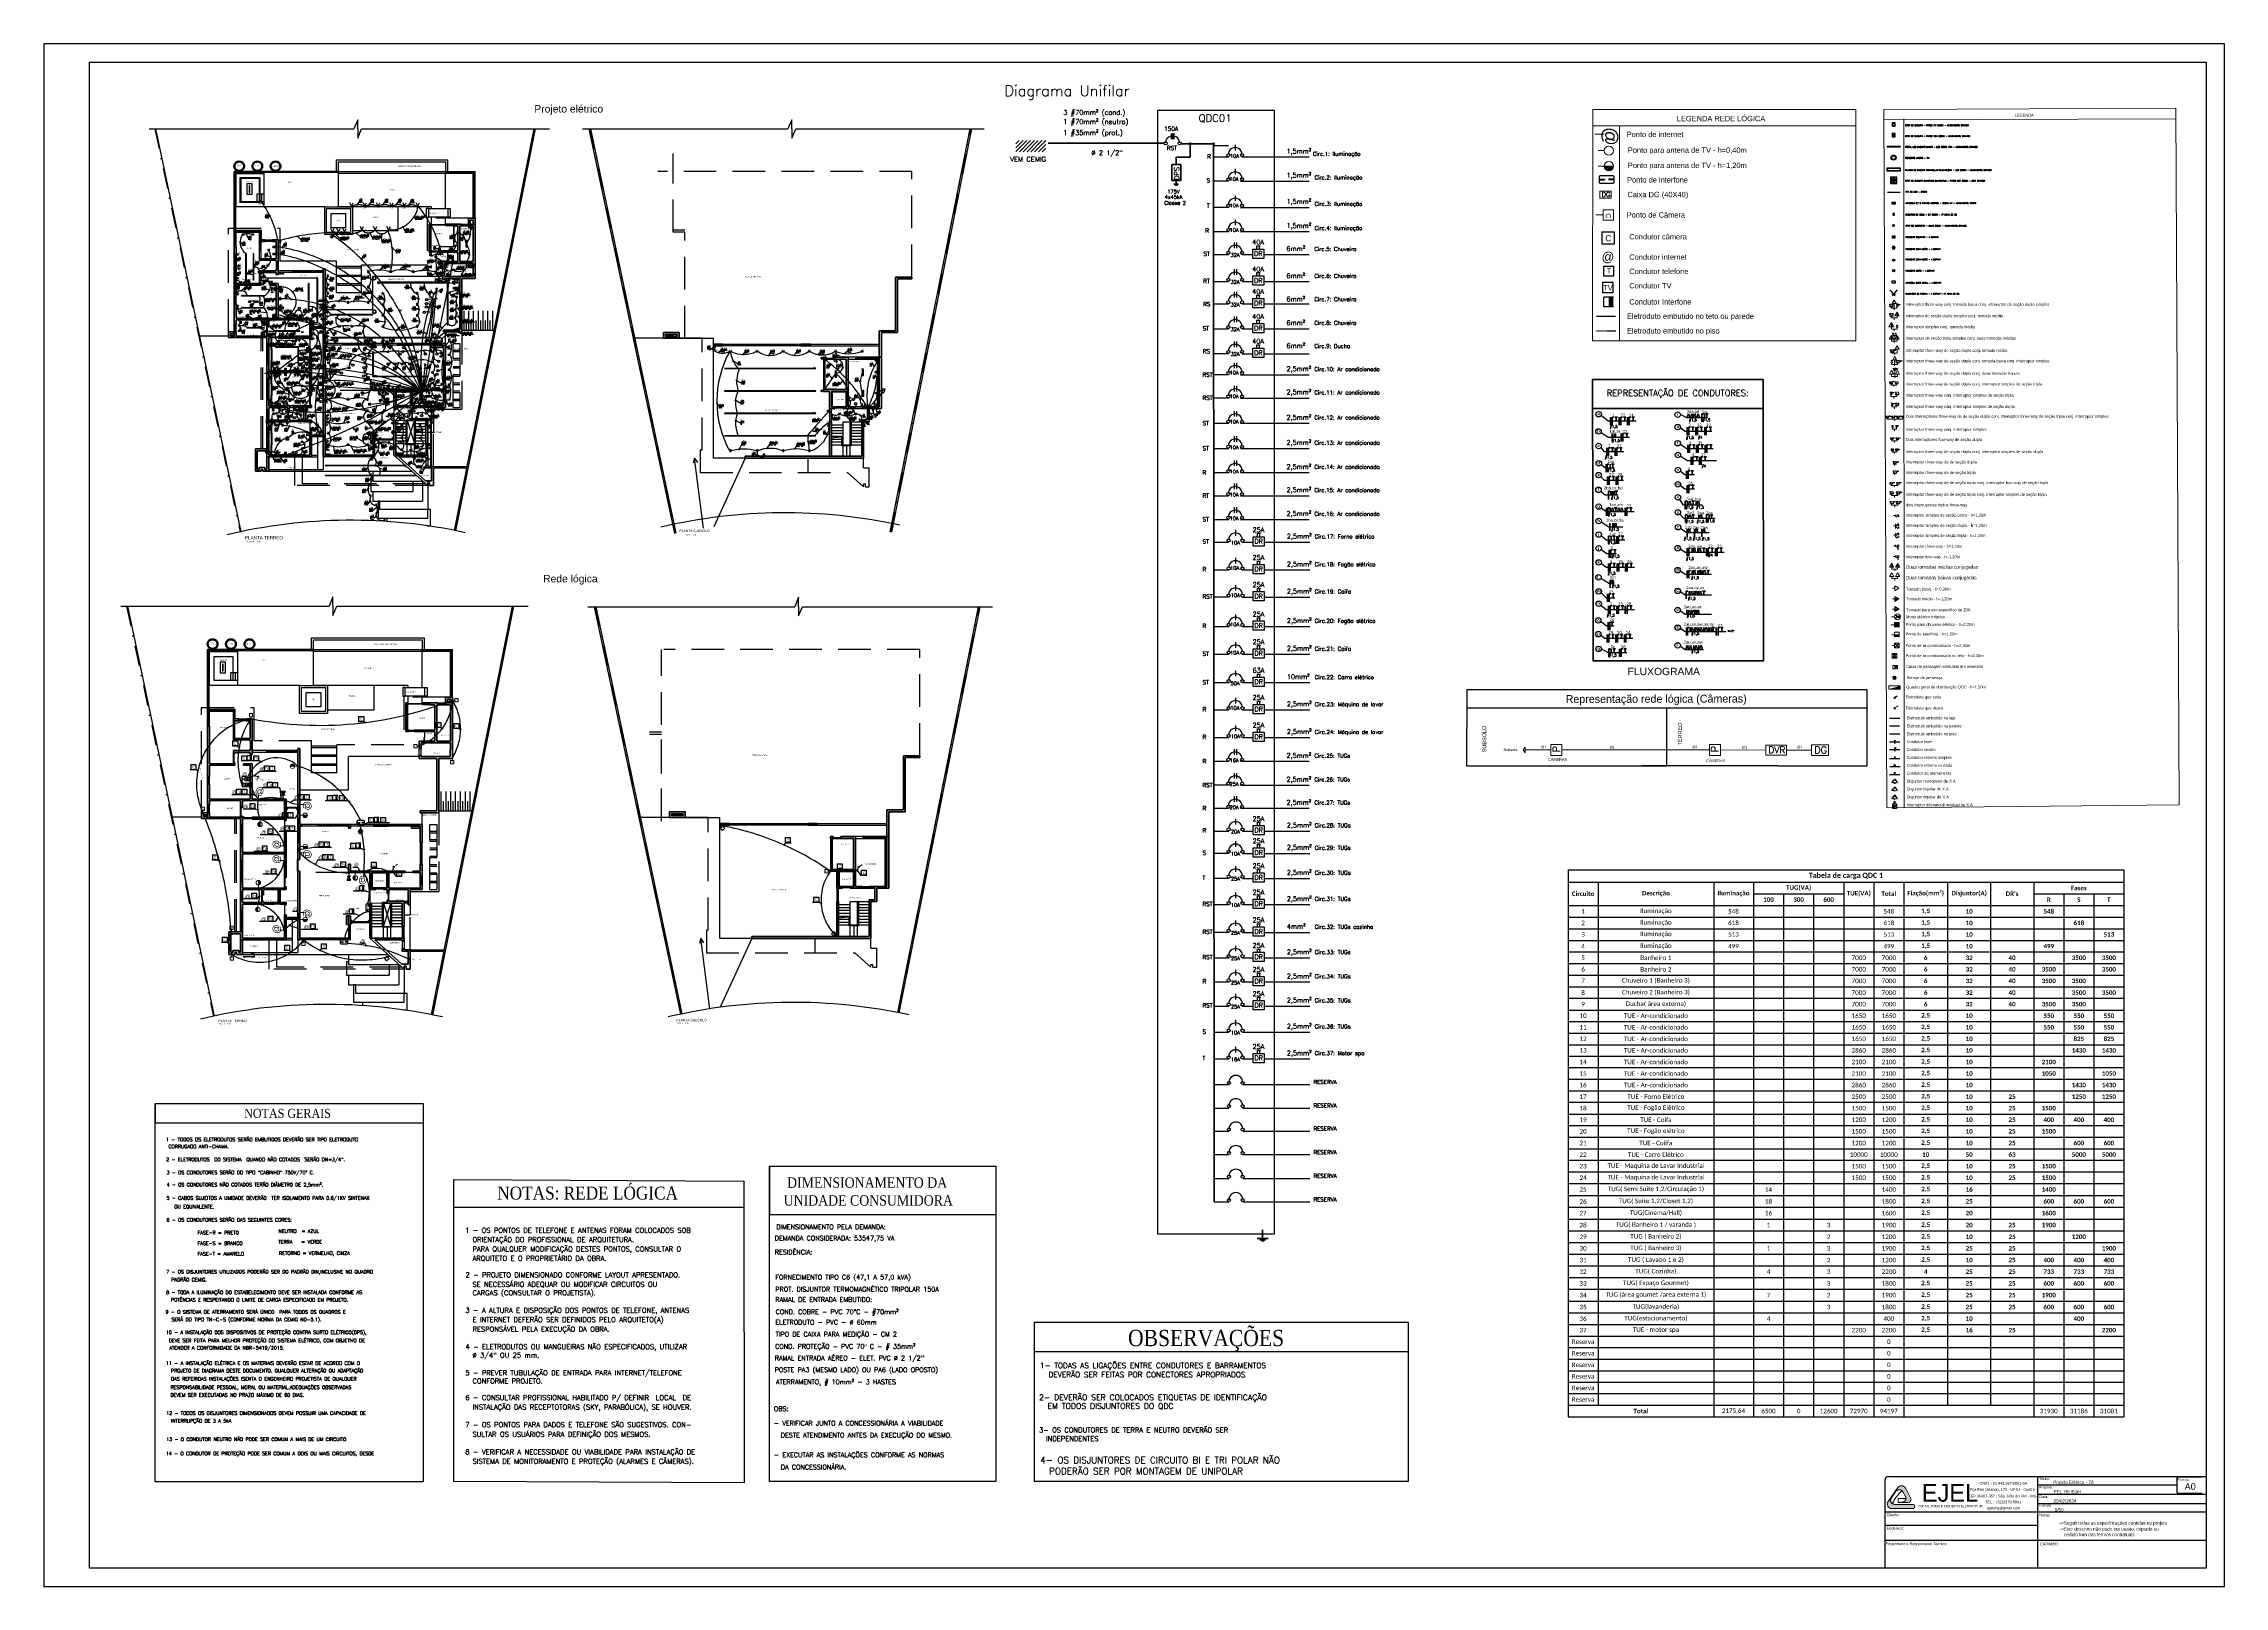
# Model space of a CAD drawing. Header units: millimetres. Extents: x 2775 to 3964, y 1473 to 2314.
import ezdxf
from ezdxf.enums import TextEntityAlignment as Align

# ---------------------------------------------------------------- set-up
doc = ezdxf.new("R2010")
doc.units = ezdxf.units.MM
for name, pattern in [('ACAD_ISO02W100', [15, 12, -3]), ('ACAD_ISO04W100', [30, 24, -3, 0, -3]), ('CONTINUO', [0]), ('DASHDOT', [1, 0.5, -0.25, 0, -0.25]), ('DASHDOT2', [0.5, 0.25, -0.125, 0, -0.125]), ('DASHED', [0.75, 0.5, -0.25]), ('DASHEDX2', [38.1, 25.4, -12.7]), ('HIDDEN', [0.375, 0.25, -0.125])]:
    doc.linetypes.add(name, pattern=pattern)
for name, color, linetype in [('0.05', 8, 'Continuous'), ('01', 254, 'Continuous'), ('02', 7, 'Continuous'), ('03', 254, 'Continuous'), ('04', 4, 'Continuous'), ('07', 7, 'Continuous'), ('1', 2, 'Continuous'), ('8', 6, 'Continuous'), ('BLOCOS-ELÉTRICOS', 22, 'Continuous'), ('Correções', 30, 'Continuous'), ('COTA', 7, 'Continuous'), ('MALHA_DE_COORDENADAS', 7, 'Continuous'), ('Rede Lógica', 6, 'Continuous'), ('viewport', 207, 'Continuous')]:
    doc.layers.add(name, color=color, linetype=linetype)
for name, color, linetype, lineweight in [('06', 252, 'Continuous', 60), ('deck', 35, 'Continuous', 5), ('EJEL05130C', 130, 'Continuous', 30), ('EJEL0550C', 50, 'Continuous', 35), ('EJEL0580C', 80, 'Continuous', 9), ('EJEL0910C', 10, 'Continuous', 9), ('EJEL09210C', 210, 'Continuous', 9), ('EJEL25170C', 170, 'Continuous', 25), ('EJEL25170T', 170, 'ACAD_ISO02W100', 25), ('EJEL25170TP', 10, 'ACAD_ISO04W100', 25), ('EJEL3040C', 40, 'Continuous', 9), ('EJELFORMATO', 170, 'Continuous', 25), ('RDP COTAS TERRENO MDT PRIMITIVO', 7, 'Continuous', 0), ('Textos Iluminação', 111, 'DASHDOT2', 50)]:
    doc.layers.add(name, color=color, linetype=linetype, lineweight=lineweight)
doc.layers.get('viewport').off()
doc.styles.add('AGEONE', font='')
doc.styles.add('AR', font='arial.ttf')
doc.styles.add('C-50', font='romans.shx', dxfattribs={"height": 10})
doc.styles.add('CALIBRI - MUTABILE 25', font='calibri.ttf', dxfattribs={"height": 25})
doc.styles.add('EST2', font='GARA.TTF')
doc.styles.add('M_abG50', font='', dxfattribs={"width": 1.1, "height": 0.13})
doc.styles.add('PADRÃO', font='', dxfattribs={"height": 0.2})
doc.styles.add('ROMANS', font='romans', dxfattribs={"height": 0.2})
doc.styles.add('ROMANSI', font='RomanS')
doc.styles.add('SR60', font='simplex', dxfattribs={"height": 0.15})
doc.styles.add('SR80', font='SIMPLEX', dxfattribs={"height": 0.1})
doc.styles.get("Standard").update_dxf_attribs({"font": 'arial.ttf'})
doc.styles.get('AGEONE').set_extended_font_data('Ageone')
doc.styles.get('M_abG50').set_extended_font_data('Arial Black')
doc.styles.get('PADRÃO').set_extended_font_data('AvantGarde Bk BT')

# ---------------------------------------------------------------- blocks, each defined once
blk = doc.blocks.new('A$C10176D62')
at = {"layer": 'BLOCOS-ELÉTRICOS', "color": 1}
for p, q in [((0, 0.081), (0.108, 0.081)), ((0, 0.069), (0.108, 0.069)), ((0.108, 0.081), (0.108, 0.069)), ((0.3, 0.081), (0.192, 0.081)), ((0.192, 0.081), (0.192, 0.069)), ((0.3, 0.069), (0.192, 0.069))]:
    blk.add_line(p, q, dxfattribs=at)
at = {"layer": 'BLOCOS-ELÉTRICOS', "color": 3}
blk.add_lwpolyline([(0, 0.03, 0.414214), (0.03, 0), (0.27, 0, 0.414214), (0.3, 0.03), (0.3, 0.12, 0.414214), (0.27, 0.15), (0.03, 0.15, 0.414214), (0, 0.12)], format="xyb", close=True, dxfattribs=at)
blk = doc.blocks.new('A$C04E14035')
at = {"layer": 'BLOCOS-ELÉTRICOS'}
blk.add_hatch(color=3, dxfattribs=at).paths.add_polyline_path([(0.15, 0.075), (0.3, 0), (0.3, 0.075)])
at = {"layer": 'BLOCOS-ELÉTRICOS', "color": 3}
for p, q in [((0, 0.075), (0.15, 0.075)), ((0.3, 0.15), (0.15, 0.075)), ((0.15, 0), (0.15, 0.15)), ((0.3, 0), (0.15, 0.075)), ((0.15, 0.075), (0.3, 0.075)), ((0.3, 0), (0.3, 0.15))]:
    blk.add_line(p, q, dxfattribs=at)
blk = doc.blocks.new('34')
at = {"layer": 'EJEL0580C'}
h = blk.add_hatch(color=256, dxfattribs=at)
h.dxf.hatch_style = 1
edge = h.paths.add_edge_path()
edge.add_ellipse((3412.61, 1856.43), major_axis=(0.195, -0.195), ratio=1, start_angle=225, end_angle=405)
edge.add_line((3412.89, 1856.43), (3412.34, 1856.43))
blk.add_line((3412.89, 1856.43), (3411.96, 1856.43), dxfattribs=at)
blk.add_ellipse((3412.61, 1856.43), major_axis=(0.195, -0.195), ratio=1, start_param=3.926991, end_param=10.210176, dxfattribs=at)
blk = doc.blocks.new('A$Ce3462856')
at = {"layer": 'EJEL0580C'}
blk.add_line((0.106, 0.274), (0.106, 0), dxfattribs=at)
at = {"layer": 'EJEL0580C', "style": 'PADRÃO'}
blk.add_text('@', height=0.408, dxfattribs=at).set_placement((-0.099, 0.274))
blk = doc.blocks.new('36')
at = {"layer": 'EJEL0580C'}
for p, q in [((3412.247, 1844.068, -0.323), (3412.646, 1844.068, -0.323)), ((3412.247, 1844.068, -0.323), (3412.247, 1843.669, -0.323)), ((3412.446, 1843.669, -0.323), (3412.247, 1843.669, -0.323)), ((3412.646, 1843.669, -0.323), (3412.441, 1843.669, -0.323)), ((3412.441, 1843.669, -0.323), (3412.441, 1843.393, -0.323)), ((3412.646, 1844.068, -0.323), (3412.646, 1843.669, -0.323))]:
    blk.add_line(p, q, dxfattribs=at)
at = {"layer": 'EJEL0580C', "style": 'PADRÃO'}
blk.add_text('C', height=0.198, dxfattribs=at).set_placement((3412.382, 1843.776, -0.323))
blk = doc.blocks.new('Caixa DG')
at = {"layer": 'EJEL0580C'}
for p, q in [((37475.11, 6990.47), (37475.79, 6990.47)), ((37475.11, 6990.47), (37475.11, 6990.03)), ((37475.11, 6990.03), (37475.79, 6990.03)), ((37475.79, 6990.03), (37475.79, 6990.47))]:
    blk.add_line(p, q, dxfattribs=at)
at = {"layer": 'EJEL0580C', "style": 'SR80'}
blk.add_text('DG', height=0.288, dxfattribs=at).set_placement((37475.22, 6990.11))
blk = doc.blocks.new('37')
at = {"layer": 'EJEL0580C'}
for p, q in [((3411.99, 1842.65), (3411.99, 1843.08)), ((3411.99, 1843.08), (3412.9, 1843.08)), ((3411.99, 1842.65), (3412.9, 1842.65)), ((3412.9, 1842.65), (3412.9, 1843.08))]:
    blk.add_line(p, q, dxfattribs=at)
at = {"layer": 'EJEL0580C', "style": 'SR80'}
blk.add_text('DVR', height=0.288, dxfattribs=at).set_placement((3412.1, 1842.73))
blk = doc.blocks.new('Eletroduto que sober')
at = {"layer": 'EJEL09210C', "linetype": 'ByBlock', "lineweight": -2}
blk.add_line((37626.69, 7031), (37626.58, 7030.94), dxfattribs=at)
at = {"layer": 'EJEL09210C'}
blk.add_circle((37626.55, 7030.91), 0.041, dxfattribs=at)
blk.add_solid([(37626.68, 7031.01), (37626.75, 7031.03), (37626.69, 7030.99)], dxfattribs=at)
blk = doc.blocks.new('caixa de passagem')
at = {"layer": 'EJEL0580C'}
for p, q in [((480933.9, -163946.2), (480933.9, -163931.2)), ((480933.9, -163931.2), (480953.9, -163931.2)), ((480933.9, -163946.2), (480953.9, -163946.2)), ((480953.9, -163946.2), (480953.9, -163931.2))]:
    blk.add_line(p, q, dxfattribs=at)
at = {"layer": 'EJEL0580C', "style": 'SR80'}
blk.add_text('P', height=11.5, dxfattribs=at).set_placement((480941.1, -163945.4))
blk = doc.blocks.new('condutor')
at = {"layer": 'EJEL05130C'}
blk.add_line((480792, -163045), (480740, -163045), dxfattribs=at)
at = {"layer": 'EJEL05130C', "ltscale": 5}
blk.add_line((480792, -163045), (480806, -163053), dxfattribs=at)
blk.add_circle((480810, -163053), 4, dxfattribs=at)
blk = doc.blocks.new('cc')
at = {"layer": 'Rede Lógica'}
for p, q in [((37491.183, 6894.684), (37491.379, 6894.684)), ((37491.183, 6894.684), (37491.183, 6894.487)), ((37491.379, 6894.684), (37491.379, 6894.487)), ((37491.281, 6894.487), (37491.183, 6894.487)), ((37491.379, 6894.487), (37491.232, 6894.487))]:
    blk.add_line(p, q, dxfattribs=at)
at = {"layer": 'Rede Lógica', "color": 6, "style": 'PADRÃO'}
blk.add_text('C', height=0.0974, dxfattribs=at).set_placement((37491.24, 6894.533))
blk = doc.blocks.new('hrneh')
at = {"layer": 'Rede Lógica'}
for p, q in [((17296.6, 9543.9), (17296.6, 9563.8)), ((17296.6, 9563.8), (17306.5, 9563.8)), ((17316.4, 9543.9), (17296.6, 9543.9)), ((17306.5, 9563.8), (17316.4, 9563.8)), ((17316.4, 9543.9), (17316.4, 9563.8))]:
    blk.add_line(p, q, dxfattribs=at)
at = {"layer": 'Rede Lógica', "color": 6, "style": 'PADRÃO'}
blk.add_text('TV', height=9.85, rotation=180, dxfattribs=at).set_placement((17314.6, 9559.1))
blk = doc.blocks.new('A$C7b1e8a3d')
at = {"layer": 'Rede Lógica'}
h = blk.add_hatch(color=6, dxfattribs=at)
h.dxf.hatch_style = 1
h.paths.add_polyline_path([(0.282, 0.282), (0.141, 0.282), (0.141, 0), (0.282, 0)])
h = blk.add_hatch(color=6, dxfattribs=at)
h.dxf.hatch_style = 1
h.paths.add_polyline_path([(0.141, 0.282), (0.141, 0), (0.282, 0), (0.282, 0.282)])
at = {"layer": 'Rede Lógica', "color": 6}
for p, q in [((0.282, 0.282, 0.079), (0, 0.282, 0.079)), ((0, 0, 0.079), (0, 0.282, 0.079)), ((0.282, 0.282, 0.079), (0, 0.282, 0.079)), ((0.282, 0, 0.079), (0, 0, 0.079)), ((0.282, 0, 0.079), (0, 0, 0.079))]:
    blk.add_line(p, q, dxfattribs=at)
blk = doc.blocks.new('A$C1F842686')
at = {"layer": 'EJEL0580C', "linetype": 'ByBlock', "lineweight": -2}
blk.add_line((10, 8), (23, 17), dxfattribs=at)
at = {"layer": 'EJEL0580C'}
blk.add_circle((0, 0), 5.13, dxfattribs=at)
blk.add_solid([(11, 7), (4, 3), (10, 9)], dxfattribs=at)
blk = doc.blocks.new('1564')
at = {"layer": 'Rede Lógica'}
for p, q in [((17382.1, 9489.5), (17382.1, 9504.4)), ((17382.1, 9504.4), (17389.5, 9504.4)), ((17389.5, 9504.4), (17397, 9504.4)), ((17397, 9489.5), (17397, 9504.4)), ((17397, 9489.5), (17382.1, 9489.5))]:
    blk.add_line(p, q, dxfattribs=at)
at = {"layer": 'Rede Lógica', "color": 6, "style": 'PADRÃO'}
blk.add_text('T', height=7.39, rotation=180, dxfattribs=at).set_placement((17391.9, 9500.4))
blk = doc.blocks.new('A$C0AE3526C')
at = {"layer": 'EJEL0580C'}
h = blk.add_hatch(color=256, dxfattribs=at)
h.dxf.hatch_style = 1
h.paths.add_polyline_path([(48, 16), (16, 16), (16, -16), (48, -16)])
h = blk.add_hatch(color=256, dxfattribs=at)
h.dxf.hatch_style = 1
h.paths.add_polyline_path([(48, -16), (48, 0), (16, 0), (16, -16)])
for p, q in [((-8, 0), (48, 0)), ((0, 0), (48, 0)), ((16, 16), (48, 16)), ((16, -16), (16, 16)), ((16, -16), (16, 16)), ((48, -16), (48, 16)), ((48, -16), (48, 16))]:
    blk.add_line(p, q, dxfattribs=at)
blk = doc.blocks.new('A$C5CDA3447')
at = {"layer": 'EJEL0580C'}
blk.add_line((7, 0), (-7, 0), dxfattribs=at)
at = {"layer": 'EJEL0580C', "style": 'SR80'}
blk.add_text('S', height=21.2, rotation=270, dxfattribs=at).set_placement((7, 7))
blk = doc.blocks.new('A$C45B0798E')
at = {"layer": 'EJEL0580C'}
for p, q in [((-16, -16), (-16, 16)), ((-16, 16), (16, 16)), ((16, -16), (16, 16)), ((-27, 0), (-30, 0)), ((-16, 0), (-27, 0)), ((-16, -16), (16, -16))]:
    blk.add_line(p, q, dxfattribs=at)
at = {"layer": 'EJEL0580C', "ltscale": 0.015}
for p, q in [((-16, -16), (16, 16)), ((-16, 16), (16, -16))]:
    blk.add_line(p, q, dxfattribs=at)
blk = doc.blocks.new('A$C1FA829F1')
at = {"layer": 'EJEL0580C'}
for p, q in [((0, 0), (-16, 0)), ((0, 0), (0, 17)), ((0, 17), (0, -17)), ((0, 17), (29, 0)), ((0, 8), (14, 8)), ((29, 0), (0, -17)), ((0, 0), (29, 0)), ((0, -8), (14, -8))]:
    blk.add_line(p, q, dxfattribs=at)
blk = doc.blocks.new('A$C6F922916')
at = {"layer": 'EJEL0580C'}
for p, q in [((3, 0), (0, 0)), ((14, 0), (3, 0)), ((14, 23), (14, -23)), ((30, 23), (14, 23)), ((14, -23), (14, 0)), ((30, 23), (30, 40)), ((30, 40), (30, 6)), ((30, 40), (59, 23)), ((59, 23), (30, 6)), ((30, -23), (14, -23)), ((30, -23), (30, -6)), ((30, -6), (30, -40)), ((30, -6), (59, -23)), ((59, -23), (30, -40))]:
    blk.add_line(p, q, dxfattribs=at)
blk = doc.blocks.new('A$C244824F9')
at = {"layer": 'EJEL0580C'}
blk.add_line((7, 0), (-7, 0), dxfattribs=at)
for s, height, style, p in [('S', 21.2, 'SR80', (7, 8)), ('3W', 8.46, 'SR60', (19, -9))]:
    blk.add_text(s, height=height, rotation=270, dxfattribs=dict(at, style=style)).set_placement(p)
blk = doc.blocks.new('A$C358D43A7')
at = {"layer": 'EJEL0580C'}
for p, q in [((0, 0), (-16, 0)), ((0, 0), (0, 17)), ((0, 17), (0, -17)), ((0, 17), (29, 0)), ((29, 0), (0, -17))]:
    blk.add_line(p, q, dxfattribs=at)
blk = doc.blocks.new('A$C48824C57')
at = {"layer": 'EJEL0580C'}
h = blk.add_hatch(color=256, dxfattribs=at)
h.dxf.hatch_style = 1
h.paths.add_polyline_path([(30, 23), (30, 6), (59, 23)])
h = blk.add_hatch(color=256, dxfattribs=at)
h.dxf.hatch_style = 1
h.paths.add_polyline_path([(30, -23), (30, -40), (59, -23)])
for p, q in [((3, 0), (0, 0)), ((14, 0), (3, 0)), ((30, 23), (14, 23)), ((14, 23), (14, -23)), ((14, -23), (14, 0)), ((30, 23), (30, 40)), ((30, 40), (30, 6)), ((30, 40), (59, 23)), ((59, 23), (30, 6)), ((30, 23), (59, 23)), ((30, -23), (14, -23)), ((30, -23), (30, -6)), ((30, -6), (30, -40)), ((30, -6), (59, -23)), ((59, -23), (30, -40)), ((30, -23), (59, -23))]:
    blk.add_line(p, q, dxfattribs=at)
blk = doc.blocks.new('A$C30B02EAA')
at = {"layer": 'EJEL0580C'}
h = blk.add_hatch(color=256, dxfattribs=at)
h.dxf.hatch_style = 1
h.paths.add_polyline_path([(0, 0), (0, -17), (29, 0)])
for p, q in [((0, 0), (-16, 0)), ((0, 0), (0, 17)), ((0, 17), (0, -17)), ((0, 17), (29, 0)), ((29, 0), (0, -17)), ((0, 0), (29, 0))]:
    blk.add_line(p, q, dxfattribs=at)
blk = doc.blocks.new('A')
at = {"layer": 'EJEL0580C'}
for p, q in [((480274.5, -164225.8), (480274.5, -164204.2)), ((480296.1, -164204.2), (480274.5, -164204.2)), ((480296.1, -164225.8), (480274.5, -164225.8)), ((480296.1, -164225.8), (480296.1, -164204.2))]:
    blk.add_line(p, q, dxfattribs=at)
at = {"layer": 'EJEL0580C', "ltscale": 0.015}
for p, q in [((480296.1, -164225.8), (480274.5, -164204.2)), ((480274.5, -164225.8), (480296.1, -164204.2))]:
    blk.add_line(p, q, dxfattribs=at)
blk = doc.blocks.new('ar condicionado de teto')
at = {"layer": 'deck', "linetype": 'CONTINUO', "ltscale": 5}
h = blk.add_hatch(color=3, dxfattribs=at)
h.dxf.hatch_style = 1
h.paths.add_polyline_path([(480296.1, -164204.2), (480274.5, -164204.2), (480285.3, -164215)])
h.paths.add_polyline_path([(480285.3, -164215), (480274.5, -164225.8), (480296.1, -164225.8)])
at = {"layer": 'EJEL0580C'}
blk.add_line((480296.1, -164225.8), (480296.1, -164204.2), dxfattribs=at)
blk.add_blockref('A', (0, 0), dxfattribs=at)
blk = doc.blocks.new('A$C15267267')
at = {"layer": 'EJEL0580C'}
for p, q in [((-37, -21), (-37, 0)), ((37, 0), (-37, 0)), ((37, -21), (37, 0)), ((37, -21), (-37, -21))]:
    blk.add_line(p, q, dxfattribs=at)
blk.add_solid([(37, 0), (37, -21), (-37, -21)], dxfattribs=at)
blk = doc.blocks.new('A$C230E665F')
at = {"layer": 'EJEL0580C'}
h = blk.add_hatch(color=256, dxfattribs=at)
h.dxf.hatch_style = 1
h.paths.add_polyline_path([(48, -16), (48, 0), (16, 0), (16, -16)])
h = blk.add_hatch(color=256, dxfattribs=at)
h.dxf.hatch_style = 1
h.paths.add_polyline_path([(48, 0), (16, 0), (16, -16), (48, -16)])
for p, q in [((0, 0), (48, 0)), ((0, 0), (48, 0)), ((16, 16), (48, 16)), ((16, -16), (16, 16)), ((16, -16), (16, 16)), ((48, -16), (48, 16)), ((48, -16), (48, 16))]:
    blk.add_line(p, q, dxfattribs=at)
blk = doc.blocks.new('s2 tomada')
at = {"layer": 'EJEL0580C', "ltscale": 5}
for p, q in [((480742, -163972), (480734, -163972)), ((480742, -163959), (480742, -163985))]:
    blk.add_line(p, q, dxfattribs=at)
at = {"layer": 'EJEL0580C'}
blk.add_line((480753, -163985), (480742, -163985), dxfattribs=at)
at = {"layer": 'EJEL0580C', "xscale": 0.645886, "yscale": 0.645886, "zscale": 0.645886}
blk.add_blockref('A$C30B02EAA', (480753, -163959), dxfattribs=at)
at = {"layer": 'EJEL0580C', "style": 'SR80'}
blk.add_text('S2', height=10.7, rotation=270, dxfattribs=at).set_placement((480753, -163977))
blk = doc.blocks.new('A$C31D627B1')
at = {"layer": 'EJEL0580C'}
h = blk.add_hatch(color=256, dxfattribs=at)
h.dxf.hatch_style = 1
h.paths.add_polyline_path([(30, -23), (30, -40), (59, -23)])
for p, q in [((3, 0), (0, 0)), ((14, 0), (3, 0)), ((14, 23), (14, -23)), ((28, 23), (14, 23)), ((14, -23), (14, 0)), ((30, -23), (14, -23)), ((30, -23), (30, -6)), ((30, -6), (30, -40)), ((30, -6), (59, -23)), ((59, -23), (30, -40)), ((30, -23), (59, -23))]:
    blk.add_line(p, q, dxfattribs=at)
at = {"layer": 'EJEL0580C', "style": 'SR80'}
blk.add_text('S', height=21.2, rotation=270, dxfattribs=at).set_placement((28, 30))
blk = doc.blocks.new('ci 1 mais inte')
at = {"layer": 'EJEL05130C'}
blk.add_line((75605, 32583), (75569, 32583), dxfattribs=at)
at = {"layer": 'EJEL0550C'}
for p, q in [((75573, 32601), (75581, 32601)), ((75599, 32601), (75593, 32601)), ((75599, 32601), (75605, 32601))]:
    blk.add_line(p, q, dxfattribs=at)
at = {"layer": 'EJEL0550C', "ltscale": 0.015}
for p, q in [((75573, 32565), (75573, 32601)), ((75587, 32583), (75587, 32601)), ((75599, 32583), (75599, 32601))]:
    blk.add_line(p, q, dxfattribs=at)
blk = doc.blocks.new('xx')
at = {"layer": 'EJEL0550C', "ltscale": 0.015}
for p, q in [((29608.9, 22540.9), (29612.1, 22544)), ((29608.9, 22538), (29608.9, 22540.9)), ((29612, 22540.9), (29609, 22544)), ((29612, 22538), (29612, 22540.9))]:
    blk.add_line(p, q, dxfattribs=at)
blk = doc.blocks.new('A$C38DD1369')
at = {"layer": 'EJEL0580C'}
blk.add_line((156, 0), (0, 0), dxfattribs=at)
blk.add_circle((313, 0), 156, dxfattribs=at)
blk.add_circle((313, 0), 156, dxfattribs=at)
at = {"layer": 'EJEL0580C', "style": 'SR80'}
blk.add_text('3M', height=135.4, dxfattribs=at).set_placement((189, -61))
blk = doc.blocks.new('A$C324C5FD7')
at = {"layer": 'EJEL0580C', "ltscale": 0.015}
h = blk.add_hatch(color=256, dxfattribs=at)
h.dxf.hatch_style = 1
h.paths.add_polyline_path([(12, 0, 1), (-12, 0, 1)])
at = {"layer": 'EJEL0580C'}
blk.add_circle((0, 0), 11.5, dxfattribs=at)
blk = doc.blocks.new('A$C3819068E')
at = {"layer": 'EJEL0580C', "ltscale": 0.015}
h = blk.add_hatch(color=256, dxfattribs=at)
h.dxf.hatch_style = 1
h.paths.add_polyline_path([(12, 0, 1), (-12, 0, 1)])
at = {"layer": 'EJEL0580C'}
blk.add_circle((0, 0), 11.5, dxfattribs=at)
blk.add_blockref('A$C324C5FD7', (0, 0), dxfattribs=at)
blk = doc.blocks.new('33')
at = {"layer": 'EJEL0580C'}
blk.add_line((3412.34, 1857.37), (3411.97, 1857.37), dxfattribs=at)
at = {"layer": 'EJEL0580C', "extrusion": (0, 0, -1)}
blk.add_ellipse((3412.61, 1857.37), major_axis=(0.195, 0.195), ratio=1, start_param=3.926991, end_param=10.210176, dxfattribs=at)
blk = doc.blocks.new('dg')
at = {"layer": 'EJEL0580C'}
for p, q in [((37604.53, 7001.3), (37604.53, 7001.73)), ((37604.53, 7001.73), (37605.21, 7001.73)), ((37604.53, 7001.3), (37605.21, 7001.3)), ((37605.21, 7001.3), (37605.21, 7001.73))]:
    blk.add_line(p, q, dxfattribs=at)
at = {"layer": 'EJEL0580C', "style": 'SR80'}
blk.add_text('DG', height=0.288, dxfattribs=at).set_placement((37604.64, 7001.37))
blk = doc.blocks.new('A$C72AE506B')
at = {"layer": 'EJEL0580C'}
h = blk.add_hatch(color=256, dxfattribs=at)
h.dxf.hatch_style = 1
h.paths.add_polyline_path([(30, -23), (30, -40), (59, -23)])
for p, q in [((3, 0), (0, 0)), ((14, 0), (3, 0)), ((14, 23), (14, -23)), ((28, 23), (14, 23)), ((14, -23), (14, 0)), ((30, -23), (14, -23)), ((30, -23), (30, -6)), ((30, -6), (30, -40)), ((30, -6), (59, -23)), ((59, -23), (30, -40)), ((30, -23), (59, -23))]:
    blk.add_line(p, q, dxfattribs=at)
at = {"layer": 'EJEL0580C', "style": 'SR80'}
blk.add_text('S2', height=21.2, rotation=270, dxfattribs=at).set_placement((28, 39))
blk = doc.blocks.new('tt')
at = {"layer": 'EJEL0580C'}
for p, q in [((479643, -163798), (479605, -163798)), ((479605, -163807), (479605, -163798)), ((479624, -163798), (479624, -163790)), ((479643, -163807), (479643, -163798))]:
    blk.add_line(p, q, dxfattribs=at)
for s, height, style, p in [('S3', 14.4, 'SR80', (479616, -163807)), ('3W', 5.75, 'SR60', (479631, -163821)), ('S2', 14.4, 'SR80', (479654, -163807))]:
    blk.add_text(s, height=height, rotation=180, dxfattribs=dict(at, style=style)).set_placement(p)
blk = doc.blocks.new('A$C37140E86')
at = {"layer": 'EJEL05130C'}
for p, q in [((-19, 0), (-19, -95)), ((0, 0), (0, -95)), ((17, 0), (17, -95))]:
    blk.add_line(p, q, dxfattribs=at)
for centre in [(-118, -182), (118, -182)]:
    blk.add_circle(centre, 26.2, dxfattribs=at)
blk.add_arc((0, -172), 118, 359.86556, 180.13403, dxfattribs=at)
at = {"layer": 'EJEL05130C', "style": 'ROMANS'}
blk.add_text('XA', height=56.5, dxfattribs=at).set_placement((-57, -242))
blk = doc.blocks.new('A$C6F926A8D')
at = {"layer": 'EJEL05130C'}
for p, q in [((-14, 53), (-14, -42)), ((12, 53), (12, -42))]:
    blk.add_line(p, q, dxfattribs=at)
for centre in [(-118, -128), (118, -128)]:
    blk.add_circle(centre, 26.2, dxfattribs=at)
blk.add_arc((0, -118), 118, 359.86556, 180.13403, dxfattribs=at)
at = {"layer": 'EJEL05130C', "style": 'ROMANS'}
blk.add_text('XA', height=56.5, dxfattribs=at).set_placement((-57, -189))
blk = doc.blocks.new('A$C208A460A')
at = {"layer": 'EJEL05130C'}
blk.add_line((0, 47), (0, -48), dxfattribs=at)
for centre in [(-118, -128), (118, -128)]:
    blk.add_circle(centre, 26.2, dxfattribs=at)
blk.add_arc((0, -118), 118, 359.86556, 180.13403, dxfattribs=at)
at = {"layer": 'EJEL05130C', "style": 'ROMANS'}
blk.add_text('XA', height=56.5, dxfattribs=at).set_placement((-54, -189))
blk = doc.blocks.new('A$C66476A06')
at = {"layer": 'EJEL05130C'}
for p, q in [((31, 0), (-31, 0)), ((-20, -51), (-20, 0)), ((20, -51), (20, 0)), ((-94, -51), (98, -51)), ((-94, -286), (-94, -51)), ((98, -286), (-94, -286)), ((98, -51), (98, -286))]:
    blk.add_line(p, q, dxfattribs=at)
at = {"layer": 'EJEL05130C', "style": 'ROMANS'}
for s, height, p in [('XA', 51, (-47, 38)), ('DR', 76.7, (-78, -206))]:
    blk.add_text(s, height=height, dxfattribs=at).set_placement(p)
blk = doc.blocks.new('A$C3D7A1D48')
at = {"layer": 'EJEL0580C'}
blk.add_line((7, 0), (-7, 0), dxfattribs=at)
at = {"layer": 'EJEL0580C', "style": 'SR80'}
blk.add_text('S2', height=21.2, rotation=270, dxfattribs=at).set_placement((7, 16))
blk = doc.blocks.new('A$C43D11B4B')
at = {"layer": 'EJEL0580C'}
blk.add_line((7, 0), (-7, 0), dxfattribs=at)
at = {"layer": 'EJEL0580C', "style": 'SR80'}
blk.add_text('S3', height=21.2, rotation=270, dxfattribs=at).set_placement((7, 16))
blk = doc.blocks.new('A$C04CC0A2E')
at = {"layer": 'EJEL0580C'}
blk.add_line((7, 0), (-7, 0), dxfattribs=at)
for s, height, style, p in [('S', 21.2, 'SR80', (7, 8)), ('4W', 8.46, 'SR60', (19, -6))]:
    blk.add_text(s, height=height, rotation=270, dxfattribs=dict(at, style=style)).set_placement(p)
blk = doc.blocks.new('interruptor 3w com 2 tom media')
at = {"layer": 'EJEL0580C'}
h = blk.add_hatch(color=256, dxfattribs=at)
h.dxf.hatch_style = 1
h.paths.add_polyline_path([(476880, -162260), (476880, -162248), (476859, -162260)])
h = blk.add_hatch(color=256, dxfattribs=at)
h.dxf.hatch_style = 1
h.paths.add_polyline_path([(476880, -162292), (476880, -162280), (476859, -162292)])
for p, q in [((476859, -162260), (476880, -162248)), ((476880, -162272), (476859, -162260)), ((476880, -162260), (476859, -162260)), ((476859, -162292), (476880, -162280)), ((476860, -162276), (476891, -162276)), ((476880, -162272), (476880, -162248)), ((476880, -162260), (476891, -162260)), ((476880, -162260), (476880, -162272)), ((476880, -162304), (476880, -162280)), ((476891, -162292), (476891, -162260)), ((476891, -162260), (476891, -162276)), ((476891, -162276), (476899, -162276)), ((476899, -162276), (476901, -162276)), ((476880, -162304), (476859, -162292)), ((476880, -162292), (476859, -162292)), ((476880, -162292), (476891, -162292)), ((476880, -162292), (476880, -162304))]:
    blk.add_line(p, q, dxfattribs=at)
at = {"layer": 'EJEL0580C', "style": 'SR80'}
blk.add_text('S3', height=14.4, rotation=90, dxfattribs=at).set_placement((476861, -162287))
blk = doc.blocks.new('tom int 3w')
at = {"layer": 'EJEL0580C'}
for p, q in [((476856, -162370), (476856, -162379)), ((476856, -162379), (476889, -162379)), ((476873, -162379), (476873, -162387))]:
    blk.add_line(p, q, dxfattribs=at)
at = {"layer": 'EJEL0580C', "ltscale": 5}
blk.add_line((476873, -162363), (476873, -162379), dxfattribs=at)
at = {"layer": 'EJEL0580C', "rotation": 90}
for name, p, xscale, yscale, zscale in [('A$C358D43A7', (476873, -162353), 0.645886, 0.645886, 0.645886), ('A$C244824F9', (476889, -162374), 0.67988, 0.67988, 0.67988)]:
    blk.add_blockref(name, p, dxfattribs=dict(at, xscale=xscale, yscale=yscale, zscale=zscale))
at = {"layer": 'EJEL0580C', "style": 'SR80'}
blk.add_text('S2', height=14.4, dxfattribs=at).set_placement((476845, -162370))
blk = doc.blocks.new('int simples duplo')
at = {"layer": 'EJEL0580C'}
for p, q in [((476874, -162715), (476883, -162715)), ((476874, -162748), (476883, -162748)), ((476883, -162748), (476883, -162715)), ((476883, -162731), (476894, -162731))]:
    blk.add_line(p, q, dxfattribs=at)
for s, height, style, p in [('S3', 14.4, 'SR80', (476874, -162726)), ('3W', 5.75, 'SR60', (476865, -162743)), ('S', 14.4, 'SR80', (476874, -162753))]:
    blk.add_text(s, height=height, rotation=90, dxfattribs=dict(at, style=style)).set_placement(p)
blk = doc.blocks.new('tomada baixa e int tripo 3w')
at = {"layer": 'EJEL0580C'}
for p, q in [((476883, -162784), (476883, -162777)), ((476898, -162784), (476868, -162784)), ((476898, -162789), (476898, -162784))]:
    blk.add_line(p, q, dxfattribs=at)
at = {"layer": 'EJEL0580C', "ltscale": 5}
blk.add_line((476868, -162796), (476868, -162784), dxfattribs=at)
at = {"layer": 'EJEL0580C', "xscale": 0.645886, "yscale": 0.645886, "zscale": 0.645886, "rotation": 270}
blk.add_blockref('A$C358D43A7', (476868, -162806), dxfattribs=at)
at = {"layer": 'EJEL0580C'}
for s, height, style, p in [('3W', 5.75, 'SR60', (476886, -162798)), ('S2', 14.4, 'SR80', (476909, -162789))]:
    blk.add_text(s, height=height, rotation=180, dxfattribs=dict(at, style=style)).set_placement(p)
blk = doc.blocks.new('tom baixa com int simples com int duplo 3w')
at = {"layer": 'EJEL0580C'}
for p, q in [((476861, -162867), (476861, -162876)), ((476861, -162876), (476893, -162876)), ((476877, -162876), (476877, -162884)), ((476893, -162867), (476893, -162876))]:
    blk.add_line(p, q, dxfattribs=at)
at = {"layer": 'EJEL0580C', "ltscale": 5}
blk.add_line((476877, -162860), (476877, -162876), dxfattribs=at)
at = {"layer": 'EJEL0580C', "xscale": 0.645886, "yscale": 0.645886, "zscale": 0.645886, "rotation": 90}
blk.add_blockref('A$C358D43A7', (476877, -162850), dxfattribs=at)
at = {"layer": 'EJEL0580C'}
for s, height, style, p in [('S', 14.4, 'SR80', (476855, -162867)), ('S2', 14.4, 'SR80', (476882, -162867)), ('3W', 5.75, 'SR60', (476908, -162859))]:
    blk.add_text(s, height=height, dxfattribs=dict(at, style=style)).set_placement(p)
blk = doc.blocks.new('int simples 3w com int simpleds duplo')
at = {"layer": 'EJEL0580C'}
for p, q in [((476865.8, -162924.5), (476865.8, -162931.2)), ((476865.8, -162931.2), (476888.1, -162931.2)), ((476876.9, -162931.2), (476876.9, -162939.6)), ((476888.1, -162924.5), (476888.1, -162931.2))]:
    blk.add_line(p, q, dxfattribs=at)
for s, height, style, p in [('S', 10.7, 'SR80', (476861.6, -162924.5)), ('3W', 4.29, 'SR60', (476869, -162918)), ('S2', 10.72, 'SR80', (476880, -162924.5))]:
    blk.add_text(s, height=height, dxfattribs=dict(at, style=style)).set_placement(p)
blk = doc.blocks.new('duas baixas com 3w')
at = {"layer": 'EJEL0580C'}
for p, q in [((476867, -162991), (476860, -162991)), ((476879, -162974), (476867, -162974)), ((476867, -162974), (476867, -163007)), ((476867, -162991), (476893, -162991)), ((476879, -163007), (476867, -163007)), ((476879, -162962), (476879, -162986)), ((476879, -162962), (476900, -162974)), ((476879, -162995), (476879, -163019)), ((476879, -162995), (476900, -163007)), ((476900, -163007), (476879, -163019)), ((476902, -162991), (476893, -162991))]:
    blk.add_line(p, q, dxfattribs=at)
at = {"layer": 'EJEL0580C', "ltscale": 5}
blk.add_line((476879, -162986), (476900, -162974), dxfattribs=at)
at = {"layer": 'EJEL0580C'}
for s, height, style, p in [('S2', 10.7, 'SR80', (476902, -162982)), ('3W', 5.75, 'SR60', (476906, -162999))]:
    blk.add_text(s, height=height, rotation=270, dxfattribs=dict(at, style=style)).set_placement(p)
blk = doc.blocks.new('4 int')
at = {"layer": 'EJEL0580C'}
for p, q in [((476824, -163102), (476824, -163108)), ((476824, -163108), (476908, -163108)), ((476855, -163102), (476855, -163108)), ((476866, -163108), (476866, -163117)), ((476883, -163102), (476883, -163108)), ((476908, -163102), (476908, -163108))]:
    blk.add_line(p, q, dxfattribs=at)
for s, height, style, p in [('S2', 10.7, 'SR80', (476816, -163102)), ('3W', 4.29, 'SR60', (476835, -163095)), ('S3', 10.7, 'SR80', (476847, -163102)), ('3W', 4.29, 'SR60', (476865, -163095)), ('S2', 10.7, 'SR80', (476874, -163102)), ('3W', 4.29, 'SR60', (476893, -163095)), ('S', 10.7, 'SR80', (476904, -163102))]:
    blk.add_text(s, height=height, dxfattribs=dict(at, style=style)).set_placement(p)
blk = doc.blocks.new('3w triplo')
at = {"layer": 'EJEL0580C'}
blk.add_line((476876.2, -163228), (476869.4, -163228), dxfattribs=at)
for s, height, style, p in [('S3', 10.72, 'SR80', (476876.2, -163219.9)), ('3W', 4.29, 'SR60', (476882.7, -163238.4))]:
    blk.add_text(s, height=height, rotation=270, dxfattribs=dict(at, style=style)).set_placement(p)
blk = doc.blocks.new('3w duplo')
at = {"layer": 'EJEL0580C'}
blk.add_line((476891.8, -163278.6), (476885.1, -163278.6), dxfattribs=at)
for s, height, style, p in [('S2', 10.72, 'SR80', (476891.8, -163270.4)), ('3W', 4.29, 'SR60', (476898.3, -163288.9))]:
    blk.add_text(s, height=height, rotation=270, dxfattribs=dict(at, style=style)).set_placement(p)
blk = doc.blocks.new('int simples com int 3w')
at = {"layer": 'EJEL0580C'}
for p, q in [((476861.7, -163337.3), (476853.3, -163337.3)), ((476868.4, -163328.4), (476861.7, -163328.4)), ((476861.7, -163328.4), (476861.7, -163346.2)), ((476868.4, -163346.2), (476861.7, -163346.2))]:
    blk.add_line(p, q, dxfattribs=at)
for s, height, style, p in [('S', 10.7, 'SR80', (476868.4, -163324.2)), ('S', 10.7, 'SR80', (476868.4, -163342)), ('3W', 4.29, 'SR60', (476874.9, -163349.5))]:
    blk.add_text(s, height=height, rotation=270, dxfattribs=dict(at, style=style)).set_placement(p)
blk = doc.blocks.new('duplo simples com duplo 3w')
at = {"layer": 'EJEL0580C'}
for p, q in [((476900, -163387), (476877, -163387)), ((476877, -163394), (476877, -163387)), ((476889, -163387), (476889, -163379)), ((476900, -163394), (476900, -163387))]:
    blk.add_line(p, q, dxfattribs=at)
for s, height, style, p in [('3W', 4.29, 'SR60', (476867, -163400)), ('S2', 10.7, 'SR80', (476885, -163394)), ('S2', 10.7, 'SR80', (476909, -163394))]:
    blk.add_text(s, height=height, rotation=180, dxfattribs=dict(at, style=style)).set_placement(p)
blk = doc.blocks.new('simples triplo com triplo 3w')
at = {"layer": 'EJEL0580C'}
for p, q in [((476863.4, -163445.7), (476855, -163445.8)), ((476863.4, -163431.5), (476863.4, -163460)), ((476870.1, -163431.5), (476863.4, -163431.5)), ((476870.1, -163460), (476863.4, -163460))]:
    blk.add_line(p, q, dxfattribs=at)
for s, height, style, p in [('S3', 10.72, 'SR80', (476870.1, -163423.3)), ('S3', 10.72, 'SR80', (476870.1, -163451.9)), ('3W', 4.29, 'SR60', (476876.7, -163470.3))]:
    blk.add_text(s, height=height, rotation=270, dxfattribs=dict(at, style=style)).set_placement(p)
blk = doc.blocks.new('interr')
at = {"layer": 'EJEL0580C'}
for p, q in [((476882, -163614), (476873, -163614)), ((476882, -163598), (476882, -163629)), ((476889, -163598), (476882, -163598)), ((476889, -163629), (476882, -163629))]:
    blk.add_line(p, q, dxfattribs=at)
for s, height, style, p in [('S2', 10.7, 'SR80', (476889, -163590)), ('S2', 10.7, 'SR80', (476889, -163621)), ('4W', 4.29, 'SR60', (476895, -163609)), ('4W', 4.29, 'SR60', (476895, -163639))]:
    blk.add_text(s, height=height, rotation=270, dxfattribs=dict(at, style=style)).set_placement(p)
blk = doc.blocks.new('triplo 3w triplo 4w')
at = {"layer": 'EJEL0580C'}
for p, q in [((476880, -163699), (476887, -163699)), ((476880, -163737), (476887, -163737)), ((476887, -163737), (476887, -163699)), ((476887, -163718), (476895, -163718))]:
    blk.add_line(p, q, dxfattribs=at)
for s, height, style, p in [('3W', 4.29, 'SR60', (476873, -163689)), ('S3', 10.7, 'SR80', (476880, -163708)), ('4W', 4.29, 'SR60', (476873, -163726)), ('S3', 10.7, 'SR80', (476880, -163745))]:
    blk.add_text(s, height=height, rotation=90, dxfattribs=dict(at, style=style)).set_placement(p)
blk = doc.blocks.new('2 3w striplo')
at = {"layer": 'EJEL0580C'}
for p, q in [((476871.7, -163921.9), (476871.7, -163915.2)), ((476885.6, -163915.2), (476885.6, -163906.8)), ((476899.6, -163921.9), (476899.6, -163915.2))]:
    blk.add_line(p, q, dxfattribs=at)
at = {"layer": 'EJEL0580C', "ltscale": 5}
blk.add_line((476899.6, -163915.2), (476871.7, -163915.2), dxfattribs=at)
at = {"layer": 'EJEL0580C'}
for s, height, style, p in [('3W', 4.29, 'SR60', (476861.4, -163928.4)), ('S3', 10.72, 'SR80', (476879.8, -163921.9)), ('3W', 4.29, 'SR60', (476889.3, -163928.4)), ('S3', 10.72, 'SR80', (476907.7, -163921.9))]:
    blk.add_text(s, height=height, rotation=180, dxfattribs=dict(at, style=style)).set_placement(p)
blk = doc.blocks.new('tom media com int simples')
at = {"layer": 'EJEL0580C', "ltscale": 5}
for p, q in [((476870.6, -163992.5), (476896.4, -163992.5)), ((476883.5, -163992.5), (476883.5, -164001))]:
    blk.add_line(p, q, dxfattribs=at)
at = {"layer": 'EJEL0580C'}
blk.add_line((476896.4, -163985.7), (476896.4, -163992.5), dxfattribs=at)
at = {"layer": 'EJEL0580C', "xscale": 0.645886, "yscale": 0.645886, "zscale": 0.645886, "rotation": 89.99999999999999}
blk.add_blockref('A$C30B02EAA', (476870.6, -163982.2), dxfattribs=at)
at = {"layer": 'EJEL0580C', "style": 'SR80'}
blk.add_text('S', height=10.7, dxfattribs=at).set_placement((476892.2, -163985.7))
blk = doc.blocks.new('A$C4247474B')
at = {"layer": 'EJEL0580C'}
for p, q in [((0, 0), (31.7, 0)), ((0, 0), (0, -31.7)), ((31.7, 0), (31.7, -31.7)), ((0, -31.7), (31.7, -31.7))]:
    blk.add_line(p, q, dxfattribs=at)
at = {"layer": 'EJEL0580C', "style": 'SR80'}
blk.add_text('P', height=21.2, rotation=270, dxfattribs=at).set_placement((5.5, -8.3))
blk = doc.blocks.new('A$C4f09e6cc')
at = {"layer": 'EJEL0580C'}
for p, q in [((0, 0), (0, 0.381)), ((0, 0.381), (0.602, 0.381)), ((0.602, 0), (0.602, 0.381)), ((0, 0), (0.602, 0))]:
    blk.add_line(p, q, dxfattribs=at)
at = {"layer": 'EJEL0580C', "style": 'SR80'}
blk.add_text('DG', height=0.2541, dxfattribs=at).set_placement((0.099, 0.066))
blk = doc.blocks.new('*T73')
at = {"layer": 'EJEL05130C', "linetype": 'ByBlock', "lineweight": -2, "transparency": 16777216}
for p, q in [((0, 0), (303.1, 0)), ((0, 0), (0, -298.2)), ((303.1, 0), (303.1, -298.2)), ((0, -6.8), (303.1, -6.8)), ((16.4, -6.8), (16.4, -291.9)), ((79.4, -6.8), (79.4, -298.2)), ((101.1, -6.8), (101.1, -298.2)), ((150.3, -6.8), (150.3, -298.2)), ((166.7, -6.8), (166.7, -298.2)), ((183.1, -6.8), (183.1, -298.2)), ((206.9, -6.8), (206.9, -291.9)), ((230.4, -6.8), (230.4, -291.9)), ((253.9, -6.8), (253.9, -298.2)), ((0, -19.5), (303.1, -19.5)), ((101.1, -13.2), (150.3, -13.2)), ((117.5, -13.2), (117.5, -298.2)), ((133.9, -13.2), (133.9, -298.2)), ((253.9, -13.2), (303.1, -13.2)), ((270.3, -13.2), (270.3, -298.2)), ((286.7, -13.2), (286.7, -298.2)), ((0, -25.8), (303.1, -25.8)), ((0, -32.2), (303.1, -32.2)), ((0, -38.5), (303.1, -38.5)), ((0, -44.8), (303.1, -44.8)), ((0, -51.1), (303.1, -51.1)), ((0, -57.4), (303.1, -57.4)), ((0, -63.8), (303.1, -63.8)), ((0, -70.1), (303.1, -70.1)), ((0, -76.5), (303.1, -76.5)), ((0, -82.8), (303.1, -82.8)), ((0, -89.1), (303.1, -89.1)), ((0, -95.4), (303.1, -95.4)), ((0, -101.6), (303.1, -101.6)), ((0, -107.9), (303.1, -107.9)), ((0, -114.2), (303.1, -114.2)), ((0, -120.5), (303.1, -120.5)), ((0, -126.8), (303.1, -126.8)), ((0, -133.2), (303.1, -133.2)), ((0, -139.5), (303.1, -139.5)), ((0, -145.8), (303.1, -145.8)), ((0, -152.1), (303.1, -152.1)), ((0, -158.4), (303.1, -158.4)), ((0, -164.7), (303.1, -164.7)), ((0, -171.1), (303.1, -171.1)), ((0, -177.6), (303.1, -177.6)), ((0, -184), (303.1, -184)), ((0, -190.5), (303.1, -190.5)), ((0, -196.9), (303.1, -196.9)), ((0, -203.3), (303.1, -203.3)), ((0, -209.6), (303.1, -209.6)), ((0, -216), (303.1, -216)), ((0, -222.3), (303.1, -222.3)), ((0, -228.7), (303.1, -228.7)), ((0, -235.2), (303.1, -235.2)), ((0, -241.5), (303.1, -241.5)), ((0, -247.9), (303.1, -247.9)), ((0, -254.2), (303.1, -254.2)), ((0, -260.5), (303.1, -260.5)), ((0, -266.8), (303.1, -266.8)), ((0, -273.1), (303.1, -273.1)), ((0, -279.4), (303.1, -279.4)), ((0, -285.6), (303.1, -285.6)), ((0, -291.9), (303.1, -291.9)), ((0, -298.2), (303.1, -298.2))]:
    blk.add_line(p, q, dxfattribs=at)
at = {"layer": 'EJEL05130C', "color": 0, "transparency": 16777216}
for s, insert, char_height, width, attachment_point in [('{\\fCalibri|b1|i0|c0;Circuito', (8.2, -13.1), 2.469, 13.408, 5), ('{\\fCalibri|b1|i0|c0;Descrição', (47.9, -13.1), 2.469, 59.974, 5), ('{\\fCalibri|b1|i0|c0;Iluminação', (90.2, -13.1), 2.469, 18.699, 5), ('{\\fCalibri|b1|i0|c0;TUG(VA)', (125.7, -10), 2.469, 46.223, 5), ('{\\fCalibri|b1|i0|c0;Tabela de carga QDC 1', (151.5, -3.4), 2.822, 300.087, 5), ('{\\fCalibri|b1|i0|c0;TUE(VA)', (158.5, -13.1), 2.469, 13.408, 5), ('{\\fCalibri|b1|i0|c0;Total', (174.9, -13.1), 2.469, 13.408, 5), ('{\\fCalibri|b1|i0|c0;Fiação(mm²)', (195, -13.1), 2.469, 20.816, 5), ('{\\fCalibri|b1|i0|c0;Disjuntor(A)', (218.7, -13.1), 2.469, 20.463, 5), ("{\\fCalibri|b1|i0|c0;DR's", (242.1, -13.1), 2.469, 20.463, 5), ('{\\fCalibri|b1|i0|c0;Fases', (278.5, -10), 2.469, 46.223, 5), ('{\\fCalibri|b0|i0|c0;1', (8.2, -22.7), 2.469, 13.408, 5), ('{\\fCalibri|b0|i0|c0;Iluminação ', (47.9, -22.7), 2.469, 59.974, 5), ('{\\fCalibri|b0|i0|c0|p34;548}', (90.2, -22.7), 2.469, 18.699, 5), ('{\\fCalibri|b1|i0|c0;100', (109.3, -16.3), 2.469, 13.408, 5), ('{\\fCalibri|b0|i0|c0;', (109.3, -22.7), 2.469, 13.408, 5), ('{\\fCalibri|b1|i0|c0;300', (125.7, -16.3), 2.469, 13.408, 5), ('{\\fCalibri|b0|i0|c0;', (125.7, -22.7), 2.469, 13.408, 5), ('{\\fCalibri|b1|i0|c0;600', (142.1, -16.3), 2.469, 13.408, 5), ('{\\fCalibri|b0|i0|c0;', (142.1, -22.7), 2.469, 13.408, 5), ('{\\fCalibri|b0|i0|c0;', (158.5, -22.7), 2.469, 13.408, 5), ('{\\fCalibri|b0|i0|c0|p34;548}', (174.9, -22.7), 2.469, 13.408, 5), ('{\\fCalibri|b1|i0|c0;1,5', (195, -22.7), 2.469, 20.816, 5), ('{\\fCalibri|b1|i0|c0;10', (218.7, -22.7), 2.469, 20.463, 5), ('{\\fCalibri|b0|i0|c0;', (242.1, -22.7), 2.469, 20.463, 5), ('{\\fCalibri|b1|i0|c0|p34;548}', (262.1, -22.7), 2.469, 13.408, 5), ('{\\fCalibri|b1|i0|c0;R', (262.1, -16.3), 2.469, 13.408, 5), ('{\\fCalibri|b1|i0|c0;S', (278.5, -16.3), 2.469, 13.408, 5), ('{\\fCalibri|b1|i0|c0;', (278.5, -22.7), 2.469, 13.408, 5), ('{\\fCalibri|b1|i0|c0;T', (294.9, -16.3), 2.469, 13.408, 5), ('{\\fCalibri|b1|i0|c0;', (294.9, -22.7), 2.469, 13.408, 5), ('{\\fCalibri|b0|i0|c0;2', (8.2, -29), 2.469, 13.408, 5), ('{\\fCalibri|b0|i0|c0;3', (8.2, -35.3), 2.469, 13.408, 5), ('{\\fCalibri|b0|i0|c0;Iluminação ', (47.9, -29), 2.469, 59.974, 5), ('{\\fCalibri|b0|i0|c0;Iluminação ', (47.9, -35.3), 2.469, 59.974, 5), ('{\\fCalibri|b0|i0|c0|p34;618}', (90.2, -29), 2.469, 18.699, 5), ('{\\fCalibri|b0|i0|c0|p34;513}', (90.2, -35.3), 2.469, 18.699, 5), ('{\\fCalibri|b0|i0|c0;', (109.3, -29), 2.469, 13.408, 5), ('{\\fCalibri|b0|i0|c0;', (109.3, -35.3), 2.469, 13.408, 5), ('{\\fCalibri|b0|i0|c0;', (125.7, -29), 2.469, 13.408, 5), ('{\\fCalibri|b0|i0|c0;', (125.7, -35.3), 2.469, 13.408, 5), ('{\\fCalibri|b0|i0|c0;', (142.1, -29), 2.469, 13.408, 5), ('{\\fCalibri|b0|i0|c0;', (142.1, -35.3), 2.469, 13.408, 5), ('{\\fCalibri|b0|i0|c0;', (158.5, -29), 2.469, 13.408, 5), ('{\\fCalibri|b0|i0|c0;', (158.5, -35.3), 2.469, 13.408, 5), ('{\\fCalibri|b0|i0|c0|p34;618}', (174.9, -29), 2.469, 13.408, 5), ('{\\fCalibri|b0|i0|c0|p34;513}', (174.9, -35.3), 2.469, 13.408, 5), ('{\\fCalibri|b1|i0|c0;1,5', (195, -29), 2.469, 20.816, 5), ('{\\fCalibri|b1|i0|c0;1,5', (195, -35.3), 2.469, 20.816, 5), ('{\\fCalibri|b1|i0|c0;10', (218.7, -29), 2.469, 20.463, 5), ('{\\fCalibri|b1|i0|c0;10', (218.7, -35.3), 2.469, 20.463, 5), ('{\\fCalibri|b0|i0|c0;', (242.1, -29), 2.469, 20.463, 5), ('{\\fCalibri|b0|i0|c0;', (242.1, -35.3), 2.469, 20.463, 5), ('{\\fCalibri|b1|i0|c0;', (262.1, -29), 2.469, 13.408, 5), ('{\\fCalibri|b1|i0|c0;', (262.1, -35.3), 2.469, 13.408, 5), ('{\\fCalibri|b1|i0|c0|p34;618}', (278.5, -29), 2.469, 13.408, 5), ('{\\fCalibri|b1|i0|c0;', (278.5, -35.3), 2.469, 13.408, 5), ('{\\fCalibri|b1|i0|c0|p34;513}', (294.9, -35.3), 2.469, 13.408, 5), ('{\\fCalibri|b1|i0|c0;', (294.9, -29), 2.469, 13.408, 5), ('{\\fCalibri|b0|i0|c0;4', (8.2, -41.7), 2.469, 13.408, 5), ('{\\fCalibri|b0|i0|c0;5', (8.2, -48), 2.469, 13.408, 5), ('{\\fCalibri|b0|i0|c0;Iluminação ', (47.9, -41.7), 2.469, 59.974, 5), ('{\\fCalibri|b0|i0|c0;Banheiro 1', (47.9, -48), 2.469, 59.974, 5), ('{\\fCalibri|b0|i0|c0|p34;499}', (90.2, -41.7), 2.469, 18.699, 5), ('{\\fCalibri|b0|i0|c0;', (109.3, -41.7), 2.469, 13.408, 5), ('{\\fCalibri|b0|i0|c0;', (125.7, -41.7), 2.469, 13.408, 5), ('{\\fCalibri|b0|i0|c0;', (142.1, -41.7), 2.469, 13.408, 5), ('{\\fCalibri|b0|i0|c0;7000', (158.5, -48), 2.469, 13.408, 5), ('{\\fCalibri|b0|i0|c0;', (158.5, -41.7), 2.469, 13.408, 5), ('{\\fCalibri|b0|i0|c0;7000', (174.9, -48), 2.469, 13.408, 5), ('{\\fCalibri|b0|i0|c0|p34;499}', (174.9, -41.7), 2.469, 13.408, 5), ('{\\fCalibri|b1|i0|c0;1,5', (195, -41.7), 2.469, 20.816, 5), ('{\\fCalibri|b1|i0|c0;6', (195, -48), 2.469, 20.816, 5), ('{\\fCalibri|b1|i0|c0;32', (218.7, -48), 2.469, 20.463, 5), ('{\\fCalibri|b1|i0|c0;10', (218.7, -41.7), 2.469, 20.463, 5), ('{\\fCalibri|b1|i0|c0;40', (242.1, -48), 2.469, 20.463, 5), ('{\\fCalibri|b0|i0|c0;', (242.1, -41.7), 2.469, 20.463, 5), ('{\\fCalibri|b1|i0|c0|p34;499}', (262.1, -41.7), 2.469, 13.408, 5), ('{\\fCalibri|b1|i0|c0;3500', (278.5, -48), 2.469, 13.408, 5), ('{\\fCalibri|b1|i0|c0;', (278.5, -41.7), 2.469, 13.408, 5), ('{\\fCalibri|b1|i0|c0;3500', (294.9, -48), 2.469, 13.408, 5), ('{\\fCalibri|b1|i0|c0;', (294.9, -41.7), 2.469, 13.408, 5), ('{\\fCalibri|b0|i0|c0;6', (8.2, -54.3), 2.469, 13.408, 5), ('{\\fCalibri|b0|i0|c0;7', (8.2, -60.6), 2.469, 13.408, 5), ('{\\fCalibri|b0|i0|c0;Chuveiro 1 (Banheiro 3)', (47.9, -60.6), 2.469, 59.974, 5), ('{\\fCalibri|b0|i0|c0;Banheiro 2', (47.9, -54.3), 2.469, 59.974, 5), ('{\\fCalibri|b0|i0|c0;', (90.2, -48), 2.469, 18.699, 5), ('{\\fCalibri|b0|i0|c0;', (90.2, -54.3), 2.469, 18.699, 5), ('{\\fCalibri|b0|i0|c0;', (109.3, -48), 2.469, 13.408, 5), ('{\\fCalibri|b0|i0|c0;', (109.3, -54.3), 2.469, 13.408, 5), ('{\\fCalibri|b0|i0|c0;', (125.7, -48), 2.469, 13.408, 5), ('{\\fCalibri|b0|i0|c0;', (125.7, -54.3), 2.469, 13.408, 5), ('{\\fCalibri|b0|i0|c0;', (142.1, -48), 2.469, 13.408, 5), ('{\\fCalibri|b0|i0|c0;', (142.1, -54.3), 2.469, 13.408, 5), ('{\\fCalibri|b0|i0|c0;7000', (158.5, -54.3), 2.469, 13.408, 5), ('{\\fCalibri|b0|i0|c0;7000', (158.5, -60.6), 2.469, 13.408, 5), ('{\\fCalibri|b0|i0|c0;7000', (174.9, -54.3), 2.469, 13.408, 5), ('{\\fCalibri|b0|i0|c0;7000', (174.9, -60.6), 2.469, 13.408, 5), ('{\\fCalibri|b1|i0|c0;6', (195, -54.3), 2.469, 20.816, 5), ('{\\fCalibri|b1|i0|c0;6', (195, -60.6), 2.469, 20.816, 5), ('{\\fCalibri|b1|i0|c0;32', (218.7, -54.3), 2.469, 20.463, 5), ('{\\fCalibri|b1|i0|c0;32', (218.7, -60.6), 2.469, 20.463, 5), ('{\\fCalibri|b1|i0|c0;40', (242.1, -54.3), 2.469, 20.463, 5), ('{\\fCalibri|b1|i0|c0;40', (242.1, -60.6), 2.469, 20.463, 5), ('{\\fCalibri|b1|i0|c0;3500', (262.1, -54.3), 2.469, 13.408, 5), ('{\\fCalibri|b1|i0|c0;3500', (262.1, -60.6), 2.469, 13.408, 5), ('{\\fCalibri|b1|i0|c0;', (262.1, -48), 2.469, 13.408, 5), ('{\\fCalibri|b1|i0|c0;3500', (278.5, -60.6), 2.469, 13.408, 5), ('{\\fCalibri|b1|i0|c0;', (278.5, -54.3), 2.469, 13.408, 5), ('{\\fCalibri|b1|i0|c0;3500', (294.9, -54.3), 2.469, 13.408, 5), ('{\\fCalibri|b0|i0|c0;8', (8.2, -67), 2.469, 13.408, 5), ('{\\fCalibri|b0|i0|c0;Chuveiro 2 (Banheiro 3)', (47.9, -67), 2.469, 59.974, 5), ('{\\fCalibri|b0|i0|c0;', (90.2, -60.6), 2.469, 18.699, 5), ('{\\fCalibri|b0|i0|c0;', (90.2, -67), 2.469, 18.699, 5), ('{\\fCalibri|b0|i0|c0;', (109.3, -60.6), 2.469, 13.408, 5), ('{\\fCalibri|b0|i0|c0;', (109.3, -67), 2.469, 13.408, 5), ('{\\fCalibri|b0|i0|c0;', (125.7, -60.6), 2.469, 13.408, 5), ('{\\fCalibri|b0|i0|c0;', (125.7, -67), 2.469, 13.408, 5), ('{\\fCalibri|b0|i0|c0;', (142.1, -60.6), 2.469, 13.408, 5), ('{\\fCalibri|b0|i0|c0;', (142.1, -67), 2.469, 13.408, 5), ('{\\fCalibri|b0|i0|c0;7000', (158.5, -67), 2.469, 13.408, 5), ('{\\fCalibri|b0|i0|c0;7000', (174.9, -67), 2.469, 13.408, 5), ('{\\fCalibri|b1|i0|c0;6', (195, -67), 2.469, 20.816, 5), ('{\\fCalibri|b1|i0|c0;32', (218.7, -67), 2.469, 20.463, 5), ('{\\fCalibri|b1|i0|c0;40', (242.1, -67), 2.469, 20.463, 5), ('{\\fCalibri|b1|i0|c0;', (262.1, -67), 2.469, 13.408, 5), ('{\\fCalibri|b1|i0|c0;3500', (278.5, -67), 2.469, 13.408, 5), ('{\\fCalibri|b1|i0|c0;3500', (294.9, -67), 2.469, 13.408, 5), ('{\\fCalibri|b1|i0|c0;', (294.9, -60.6), 2.469, 13.408, 5), ('{\\fCalibri|b0|i0|c0;10', (8.2, -79.6), 2.469, 13.408, 5), ('{\\fCalibri|b0|i0|c0;9', (8.2, -73.3), 2.469, 13.408, 5), ('{\\fCalibri|b0|i0|c0;TUE - Ar-condicionado', (47.9, -79.6), 2.469, 59.974, 5), ('{\\fCalibri|b0|i0|c0;Ducha( área externa)', (47.9, -73.3), 2.469, 59.974, 5), ('{\\fCalibri|b0|i0|c0;', (90.2, -73.3), 2.469, 18.699, 5), ('{\\fCalibri|b0|i0|c0;', (90.2, -79.6), 2.469, 18.699, 5), ('{\\fCalibri|b0|i0|c0;', (109.3, -73.3), 2.469, 13.408, 5), ('{\\fCalibri|b0|i0|c0;', (109.3, -79.6), 2.469, 13.408, 5), ('{\\fCalibri|b0|i0|c0;', (125.7, -73.3), 2.469, 13.408, 5), ('{\\fCalibri|b0|i0|c0;', (125.7, -79.6), 2.469, 13.408, 5), ('{\\fCalibri|b0|i0|c0;', (142.1, -73.3), 2.469, 13.408, 5), ('{\\fCalibri|b0|i0|c0;', (142.1, -79.6), 2.469, 13.408, 5), ('{\\fCalibri|b0|i0|c0;7000', (158.5, -73.3), 2.469, 13.408, 5), ('{\\fCalibri|b0|i0|c0;1650', (158.5, -79.6), 2.469, 13.408, 5), ('{\\fCalibri|b0|i0|c0;7000', (174.9, -73.3), 2.469, 13.408, 5), ('{\\fCalibri|b0|i0|c0;1650', (174.9, -79.6), 2.469, 13.408, 5), ('{\\fCalibri|b1|i0|c0;2,5', (195, -79.6), 2.469, 20.816, 5), ('{\\fCalibri|b1|i0|c0;6', (195, -73.3), 2.469, 20.816, 5), ('{\\fCalibri|b1|i0|c0;32', (218.7, -73.3), 2.469, 20.463, 5), ('{\\fCalibri|b1|i0|c0;10', (218.7, -79.6), 2.469, 20.463, 5), ('{\\fCalibri|b1|i0|c0;40', (242.1, -73.3), 2.469, 20.463, 5), ('{\\fCalibri|b0|i0|c0;', (242.1, -79.6), 2.469, 20.463, 5), ('{\\fCalibri|b1|i0|c0;3500', (262.1, -73.3), 2.469, 13.408, 5), ('{\\fCalibri|b1|i0|c0;550', (262.1, -79.6), 2.469, 13.408, 5), ('{\\fCalibri|b1|i0|c0;3500', (278.5, -73.3), 2.469, 13.408, 5), ('{\\fCalibri|b1|i0|c0;550', (278.5, -79.6), 2.469, 13.408, 5), ('{\\fCalibri|b1|i0|c0;550', (294.9, -79.6), 2.469, 13.408, 5), ('{\\fCalibri|b1|i0|c0;', (294.9, -73.3), 2.469, 13.408, 5), ('{\\fCalibri|b0|i0|c0;11', (8.2, -85.9), 2.469, 13.408, 5), ('{\\fCalibri|b0|i0|c0;12', (8.2, -92.2), 2.469, 13.408, 5), ('{\\fCalibri|b0|i0|c0;TUE - Ar-condicionado', (47.9, -85.9), 2.469, 59.974, 5), ('{\\fCalibri|b0|i0|c0;TUE - Ar-condicionado', (47.9, -92.2), 2.469, 59.974, 5), ('{\\fCalibri|b0|i0|c0;', (90.2, -85.9), 2.469, 18.699, 5), ('{\\fCalibri|b0|i0|c0;', (90.2, -92.2), 2.469, 18.699, 5), ('{\\fCalibri|b0|i0|c0;', (109.3, -85.9), 2.469, 13.408, 5), ('{\\fCalibri|b0|i0|c0;', (109.3, -92.2), 2.469, 13.408, 5), ('{\\fCalibri|b0|i0|c0;', (125.7, -85.9), 2.469, 13.408, 5), ('{\\fCalibri|b0|i0|c0;', (125.7, -92.2), 2.469, 13.408, 5), ('{\\fCalibri|b0|i0|c0;', (142.1, -85.9), 2.469, 13.408, 5), ('{\\fCalibri|b0|i0|c0;', (142.1, -92.2), 2.469, 13.408, 5), ('{\\fCalibri|b0|i0|c0;1650', (158.5, -85.9), 2.469, 13.408, 5), ('{\\fCalibri|b0|i0|c0;1650', (158.5, -92.2), 2.469, 13.408, 5), ('{\\fCalibri|b0|i0|c0;1650', (174.9, -85.9), 2.469, 13.408, 5), ('{\\fCalibri|b0|i0|c0;1650', (174.9, -92.2), 2.469, 13.408, 5), ('{\\fCalibri|b1|i0|c0;2,5', (195, -85.9), 2.469, 20.816, 5), ('{\\fCalibri|b1|i0|c0;2,5', (195, -92.2), 2.469, 20.816, 5), ('{\\fCalibri|b1|i0|c0;10', (218.7, -85.9), 2.469, 20.463, 5), ('{\\fCalibri|b1|i0|c0;10', (218.7, -92.2), 2.469, 20.463, 5), ('{\\fCalibri|b0|i0|c0;', (242.1, -85.9), 2.469, 20.463, 5), ('{\\fCalibri|b0|i0|c0;', (242.1, -92.2), 2.469, 20.463, 5), ('{\\fCalibri|b1|i0|c0;550', (262.1, -85.9), 2.469, 13.408, 5), ('{\\fCalibri|b1|i0|c0;', (262.1, -92.2), 2.469, 13.408, 5), ('{\\fCalibri|b1|i0|c0;550', (278.5, -85.9), 2.469, 13.408, 5), ('{\\fCalibri|b1|i0|c0;825', (278.5, -92.2), 2.469, 13.408, 5), ('{\\fCalibri|b1|i0|c0;550', (294.9, -85.9), 2.469, 13.408, 5), ('{\\fCalibri|b1|i0|c0;825', (294.9, -92.2), 2.469, 13.408, 5), ('{\\fCalibri|b0|i0|c0;13', (8.2, -98.5), 2.469, 13.408, 5), ('{\\fCalibri|b0|i0|c0;14', (8.2, -104.8), 2.469, 13.408, 5), ('{\\fCalibri|b0|i0|c0;TUE - Ar-condicionado', (47.9, -98.5), 2.469, 59.974, 5), ('{\\fCalibri|b0|i0|c0;TUE - Ar-condicionado', (47.9, -104.8), 2.469, 59.974, 5), ('{\\fCalibri|b0|i0|c0;', (90.2, -98.5), 2.469, 18.699, 5), ('{\\fCalibri|b0|i0|c0;', (90.2, -104.8), 2.469, 18.699, 5), ('{\\fCalibri|b0|i0|c0;', (109.3, -98.5), 2.469, 13.408, 5), ('{\\fCalibri|b0|i0|c0;', (109.3, -104.8), 2.469, 13.408, 5), ('{\\fCalibri|b0|i0|c0;', (125.7, -98.5), 2.469, 13.408, 5), ('{\\fCalibri|b0|i0|c0;', (125.7, -104.8), 2.469, 13.408, 5), ('{\\fCalibri|b0|i0|c0;', (142.1, -98.5), 2.469, 13.408, 5), ('{\\fCalibri|b0|i0|c0;', (142.1, -104.8), 2.469, 13.408, 5), ('{\\fCalibri|b0|i0|c0;2860', (158.5, -98.5), 2.469, 13.408, 5), ('{\\fCalibri|b0|i0|c0;2100', (158.5, -104.8), 2.469, 13.408, 5), ('{\\fCalibri|b0|i0|c0;2860', (174.9, -98.5), 2.469, 13.408, 5), ('{\\fCalibri|b0|i0|c0;2100', (174.9, -104.8), 2.469, 13.408, 5), ('{\\fCalibri|b1|i0|c0;2,5', (195, -98.5), 2.469, 20.816, 5), ('{\\fCalibri|b1|i0|c0;2,5', (195, -104.8), 2.469, 20.816, 5), ('{\\fCalibri|b1|i0|c0;10', (218.7, -98.5), 2.469, 20.463, 5), ('{\\fCalibri|b1|i0|c0;10', (218.7, -104.8), 2.469, 20.463, 5), ('{\\fCalibri|b0|i0|c0;', (242.1, -98.5), 2.469, 20.463, 5), ('{\\fCalibri|b0|i0|c0;', (242.1, -104.8), 2.469, 20.463, 5), ('{\\fCalibri|b1|i0|c0;2100', (262.1, -104.8), 2.469, 13.408, 5), ('{\\fCalibri|b1|i0|c0;', (262.1, -98.5), 2.469, 13.408, 5), ('{\\fCalibri|b1|i0|c0;1430', (278.5, -98.5), 2.469, 13.408, 5), ('{\\fCalibri|b1|i0|c0;', (278.5, -104.8), 2.469, 13.408, 5), ('{\\fCalibri|b1|i0|c0;1430', (294.9, -98.5), 2.469, 13.408, 5), ('{\\fCalibri|b1|i0|c0;', (294.9, -104.8), 2.469, 13.408, 5), ('{\\fCalibri|b0|i0|c0;15', (8.2, -111.1), 2.469, 13.408, 5), ('{\\fCalibri|b0|i0|c0;16', (8.2, -117.4), 2.469, 13.408, 5), ('{\\fCalibri|b0|i0|c0;TUE - Ar-condicionado', (47.9, -111.1), 2.469, 59.974, 5), ('{\\fCalibri|b0|i0|c0;TUE - Ar-condicionado', (47.9, -117.4), 2.469, 59.974, 5), ('{\\fCalibri|b0|i0|c0;', (90.2, -111.1), 2.469, 18.699, 5), ('{\\fCalibri|b0|i0|c0;', (90.2, -117.4), 2.469, 18.699, 5), ('{\\fCalibri|b0|i0|c0;', (109.3, -111.1), 2.469, 13.408, 5), ('{\\fCalibri|b0|i0|c0;', (109.3, -117.4), 2.469, 13.408, 5), ('{\\fCalibri|b0|i0|c0;', (125.7, -111.1), 2.469, 13.408, 5), ('{\\fCalibri|b0|i0|c0;', (125.7, -117.4), 2.469, 13.408, 5), ('{\\fCalibri|b0|i0|c0;', (142.1, -111.1), 2.469, 13.408, 5), ('{\\fCalibri|b0|i0|c0;', (142.1, -117.4), 2.469, 13.408, 5), ('{\\fCalibri|b0|i0|c0;2100', (158.5, -111.1), 2.469, 13.408, 5), ('{\\fCalibri|b0|i0|c0;2860', (158.5, -117.4), 2.469, 13.408, 5), ('{\\fCalibri|b0|i0|c0;2100', (174.9, -111.1), 2.469, 13.408, 5), ('{\\fCalibri|b0|i0|c0;2860', (174.9, -117.4), 2.469, 13.408, 5), ('{\\fCalibri|b1|i0|c0;2,5', (195, -111.1), 2.469, 20.816, 5), ('{\\fCalibri|b1|i0|c0;2,5', (195, -117.4), 2.469, 20.816, 5), ('{\\fCalibri|b1|i0|c0;10', (218.7, -111.1), 2.469, 20.463, 5), ('{\\fCalibri|b1|i0|c0;10', (218.7, -117.4), 2.469, 20.463, 5), ('{\\fCalibri|b0|i0|c0;', (242.1, -111.1), 2.469, 20.463, 5), ('{\\fCalibri|b0|i0|c0;', (242.1, -117.4), 2.469, 20.463, 5), ('{\\fCalibri|b1|i0|c0;1050', (262.1, -111.1), 2.469, 13.408, 5), ('{\\fCalibri|b1|i0|c0;', (262.1, -117.4), 2.469, 13.408, 5), ('{\\fCalibri|b1|i0|c0;1430', (278.5, -117.4), 2.469, 13.408, 5), ('{\\fCalibri|b1|i0|c0;', (278.5, -111.1), 2.469, 13.408, 5), ('{\\fCalibri|b1|i0|c0;1050', (294.9, -111.1), 2.469, 13.408, 5), ('{\\fCalibri|b1|i0|c0;1430', (294.9, -117.4), 2.469, 13.408, 5), ('{\\fCalibri|b0|i0|c0;17', (8.2, -123.7), 2.469, 13.408, 5), ('{\\fCalibri|b0|i0|c0;18', (8.2, -130), 2.469, 13.408, 5), ('{\\fCalibri|b0|i0|c0;TUE - Fogão Elétrico', (47.9, -130), 2.469, 59.974, 5), ('{\\fCalibri|b0|i0|c0;TUE - Forno Elétrico', (47.9, -123.7), 2.469, 59.974, 5), ('{\\fCalibri|b0|i0|c0;', (90.2, -123.7), 2.469, 18.699, 5), ('{\\fCalibri|b0|i0|c0;', (90.2, -130), 2.469, 18.699, 5), ('{\\fCalibri|b0|i0|c0;', (109.3, -123.7), 2.469, 13.408, 5), ('{\\fCalibri|b0|i0|c0;', (109.3, -130), 2.469, 13.408, 5), ('{\\fCalibri|b0|i0|c0;', (125.7, -123.7), 2.469, 13.408, 5), ('{\\fCalibri|b0|i0|c0;', (125.7, -130), 2.469, 13.408, 5), ('{\\fCalibri|b0|i0|c0;', (142.1, -123.7), 2.469, 13.408, 5), ('{\\fCalibri|b0|i0|c0;', (142.1, -130), 2.469, 13.408, 5), ('{\\fCalibri|b0|i0|c0;2500', (158.5, -123.7), 2.469, 13.408, 5), ('{\\fCalibri|b0|i0|c0;1500', (158.5, -130), 2.469, 13.408, 5), ('{\\fCalibri|b0|i0|c0;2500', (174.9, -123.7), 2.469, 13.408, 5), ('{\\fCalibri|b0|i0|c0;1500', (174.9, -130), 2.469, 13.408, 5), ('{\\fCalibri|b1|i0|c0;2,5', (195, -123.7), 2.469, 20.816, 5), ('{\\fCalibri|b1|i0|c0;2,5', (195, -130), 2.469, 20.816, 5), ('{\\fCalibri|b1|i0|c0;10', (218.7, -123.7), 2.469, 20.463, 5), ('{\\fCalibri|b1|i0|c0;10', (218.7, -130), 2.469, 20.463, 5), ('{\\fCalibri|b1|i0|c0;25', (242.1, -123.7), 2.469, 20.463, 5), ('{\\fCalibri|b1|i0|c0;25', (242.1, -130), 2.469, 20.463, 5), ('{\\fCalibri|b1|i0|c0;1500', (262.1, -130), 2.469, 13.408, 5), ('{\\fCalibri|b1|i0|c0;', (262.1, -123.7), 2.469, 13.408, 5), ('{\\fCalibri|b1|i0|c0;1250', (278.5, -123.7), 2.469, 13.408, 5), ('{\\fCalibri|b1|i0|c0;', (278.5, -130), 2.469, 13.408, 5), ('{\\fCalibri|b1|i0|c0;1250', (294.9, -123.7), 2.469, 13.408, 5), ('{\\fCalibri|b1|i0|c0;', (294.9, -130), 2.469, 13.408, 5), ('{\\fCalibri|b0|i0|c0;20', (8.2, -142.6), 2.469, 13.408, 5), ('{\\fCalibri|b0|i0|c0;19', (8.2, -136.3), 2.469, 13.408, 5), ('{\\fCalibri|b0|i0|c0;TUE - Fogão elétrico', (47.9, -142.6), 2.469, 59.974, 5), ('{\\fCalibri|b0|i0|c0;TUE - Coifa', (47.9, -136.3), 2.469, 59.974, 5), ('{\\fCalibri|b0|i0|c0;', (90.2, -136.3), 2.469, 18.699, 5), ('{\\fCalibri|b0|i0|c0;', (90.2, -142.6), 2.469, 18.699, 5), ('{\\fCalibri|b0|i0|c0;', (109.3, -136.3), 2.469, 13.408, 5), ('{\\fCalibri|b0|i0|c0;', (109.3, -142.6), 2.469, 13.408, 5), ('{\\fCalibri|b0|i0|c0;', (125.7, -136.3), 2.469, 13.408, 5), ('{\\fCalibri|b0|i0|c0;', (125.7, -142.6), 2.469, 13.408, 5), ('{\\fCalibri|b0|i0|c0;', (142.1, -136.3), 2.469, 13.408, 5), ('{\\fCalibri|b0|i0|c0;', (142.1, -142.6), 2.469, 13.408, 5), ('{\\fCalibri|b0|i0|c0;1200', (158.5, -136.3), 2.469, 13.408, 5), ('{\\fCalibri|b0|i0|c0;1500', (158.5, -142.6), 2.469, 13.408, 5), ('{\\fCalibri|b0|i0|c0;1200', (174.9, -136.3), 2.469, 13.408, 5), ('{\\fCalibri|b0|i0|c0;1500', (174.9, -142.6), 2.469, 13.408, 5), ('{\\fCalibri|b1|i0|c0;2,5', (195, -136.3), 2.469, 20.816, 5), ('{\\fCalibri|b1|i0|c0;2,5', (195, -142.6), 2.469, 20.816, 5), ('{\\fCalibri|b1|i0|c0;10', (218.7, -136.3), 2.469, 20.463, 5), ('{\\fCalibri|b1|i0|c0;10', (218.7, -142.6), 2.469, 20.463, 5), ('{\\fCalibri|b1|i0|c0;25', (242.1, -136.3), 2.469, 20.463, 5), ('{\\fCalibri|b1|i0|c0;25', (242.1, -142.6), 2.469, 20.463, 5), ('{\\fCalibri|b1|i0|c0;1500', (262.1, -142.6), 2.469, 13.408, 5), ('{\\fCalibri|b1|i0|c0;400', (262.1, -136.3), 2.469, 13.408, 5), ('{\\fCalibri|b1|i0|c0;400', (278.5, -136.3), 2.469, 13.408, 5), ('{\\fCalibri|b1|i0|c0;', (278.5, -142.6), 2.469, 13.408, 5), ('{\\fCalibri|b1|i0|c0;400', (294.9, -136.3), 2.469, 13.408, 5), ('{\\fCalibri|b1|i0|c0;', (294.9, -142.6), 2.469, 13.408, 5), ('{\\fCalibri|b0|i0|c0;21', (8.2, -149), 2.469, 13.408, 5), ('{\\fCalibri|b0|i0|c0;22', (8.2, -155.3), 2.469, 13.408, 5), ('{\\fCalibri|b0|i0|c0;TUE - Carro Elétrico', (47.9, -155.3), 2.469, 59.974, 5), ('{\\fCalibri|b0|i0|c0;TUE - CoiIfa', (47.9, -149), 2.469, 59.974, 5), ('{\\fCalibri|b0|i0|c0;', (90.2, -149), 2.469, 18.699, 5), ('{\\fCalibri|b0|i0|c0;', (109.3, -149), 2.469, 13.408, 5), ('{\\fCalibri|b0|i0|c0;', (125.7, -149), 2.469, 13.408, 5), ('{\\fCalibri|b0|i0|c0;', (142.1, -149), 2.469, 13.408, 5), ('{\\fCalibri|b0|i0|c0;10000', (158.5, -155.3), 2.469, 13.408, 5), ('{\\fCalibri|b0|i0|c0;1200', (158.5, -149), 2.469, 13.408, 5), ('{\\fCalibri|b0|i0|c0;10000', (174.9, -155.3), 2.469, 13.408, 5), ('{\\fCalibri|b0|i0|c0;1200', (174.9, -149), 2.469, 13.408, 5), ('{\\fCalibri|b1|i0|c0;2,5', (195, -149), 2.469, 20.816, 5), ('{\\fCalibri|b1|i0|c0;10', (195, -155.3), 2.469, 20.816, 5), ('{\\fCalibri|b1|i0|c0;50', (218.7, -155.3), 2.469, 20.463, 5), ('{\\fCalibri|b1|i0|c0;10', (218.7, -149), 2.469, 20.463, 5), ('{\\fCalibri|b1|i0|c0;25', (242.1, -149), 2.469, 20.463, 5), ('{\\fCalibri|b1|i0|c0;63', (242.1, -155.3), 2.469, 20.463, 5), ('{\\fCalibri|b1|i0|c0;', (262.1, -149), 2.469, 13.408, 5), ('{\\fCalibri|b1|i0|c0;5000', (278.5, -155.3), 2.469, 13.408, 5), ('{\\fCalibri|b1|i0|c0;600', (278.5, -149), 2.469, 13.408, 5), ('{\\fCalibri|b1|i0|c0;5000', (294.9, -155.3), 2.469, 13.408, 5), ('{\\fCalibri|b1|i0|c0;600', (294.9, -149), 2.469, 13.408, 5), ('{\\fCalibri|b0|i0|c0;23', (8.2, -161.6), 2.469, 13.408, 5), ('{\\fCalibri|b0|i0|c0;TUE - Maquina de Lavar Industrial ', (47.9, -161.6), 2.469, 59.974, 5), ('{\\fCalibri|b0|i0|c0;TUE - Maquina de Lavar Industrial', (47.9, -167.9), 2.469, 59.974, 5), ('{\\fCalibri|b0|i0|c0;', (90.2, -155.3), 2.469, 18.699, 5), ('{\\fCalibri|b0|i0|c0;', (90.2, -161.6), 2.469, 18.699, 5), ('{\\fCalibri|b0|i0|c0;', (109.3, -155.3), 2.469, 13.408, 5), ('{\\fCalibri|b0|i0|c0;', (109.3, -161.6), 2.469, 13.408, 5), ('{\\fCalibri|b0|i0|c0;', (125.7, -155.3), 2.469, 13.408, 5), ('{\\fCalibri|b0|i0|c0;', (125.7, -161.6), 2.469, 13.408, 5), ('{\\fCalibri|b0|i0|c0;', (142.1, -155.3), 2.469, 13.408, 5), ('{\\fCalibri|b0|i0|c0;', (142.1, -161.6), 2.469, 13.408, 5), ('{\\fCalibri|b0|i0|c0;1500', (158.5, -161.6), 2.469, 13.408, 5), ('{\\fCalibri|b0|i0|c0;1500', (174.9, -161.6), 2.469, 13.408, 5), ('{\\fCalibri|b1|i0|c0;2,5', (195, -161.6), 2.469, 20.816, 5), ('{\\fCalibri|b1|i0|c0;2,5', (195, -167.9), 2.469, 20.816, 5), ('{\\fCalibri|b1|i0|c0;10', (218.7, -161.6), 2.469, 20.463, 5), ('{\\fCalibri|b1|i0|c0;25', (242.1, -161.6), 2.469, 20.463, 5), ('{\\fCalibri|b1|i0|c0;1500', (262.1, -161.6), 2.469, 13.408, 5), ('{\\fCalibri|b1|i0|c0;', (262.1, -155.3), 2.469, 13.408, 5), ('{\\fCalibri|b1|i0|c0;', (278.5, -161.6), 2.469, 13.408, 5), ('{\\fCalibri|b1|i0|c0;', (294.9, -161.6), 2.469, 13.408, 5), ('{\\fCalibri|b0|i0|c0;24', (8.2, -167.9), 2.469, 13.408, 5), ('{\\fCalibri|b0|i0|c0;25', (8.2, -174.3), 2.469, 13.408, 5), ('{\\fCalibri|b0|i0|c0;TUG( Semi Suite 1,2/Circulação 1)', (47.9, -174.3), 2.469, 59.974, 5), ('{\\fCalibri|b0|i0|c0;', (90.2, -167.9), 2.469, 18.699, 5), ('{\\fCalibri|b0|i0|c0;', (90.2, -174.3), 2.469, 18.699, 5), ('{\\fCalibri|b0|i0|c0;14', (109.3, -174.3), 2.469, 13.408, 5), ('{\\fCalibri|b0|i0|c0;', (109.3, -167.9), 2.469, 13.408, 5), ('{\\fCalibri|b0|i0|c0;', (125.7, -167.9), 2.469, 13.408, 5), ('{\\fCalibri|b0|i0|c0;', (125.7, -174.3), 2.469, 13.408, 5), ('{\\fCalibri|b0|i0|c0;', (142.1, -167.9), 2.469, 13.408, 5), ('{\\fCalibri|b0|i0|c0;', (142.1, -174.3), 2.469, 13.408, 5), ('{\\fCalibri|b0|i0|c0;1500', (158.5, -167.9), 2.469, 13.408, 5), ('{\\fCalibri|b0|i0|c0;', (158.5, -174.3), 2.469, 13.408, 5), ('{\\fCalibri|b0|i0|c0;1500', (174.9, -167.9), 2.469, 13.408, 5), ('{\\fCalibri|b0|i0|c0;1400', (174.9, -174.3), 2.469, 13.408, 5), ('{\\fCalibri|b1|i0|c0;2,5', (195, -174.3), 2.469, 20.816, 5), ('{\\fCalibri|b1|i0|c0;10', (218.7, -167.9), 2.469, 20.463, 5), ('{\\fCalibri|b1|i0|c0;16', (218.7, -174.3), 2.469, 20.463, 5), ('{\\fCalibri|b1|i0|c0;25', (242.1, -167.9), 2.469, 20.463, 5), ('{\\fCalibri|b0|i0|c0;', (242.1, -174.3), 2.469, 20.463, 5), ('{\\fCalibri|b1|i0|c0;1500', (262.1, -167.9), 2.469, 13.408, 5), ('{\\fCalibri|b1|i0|c0;1400', (262.1, -174.3), 2.469, 13.408, 5), ('{\\fCalibri|b1|i0|c0;', (278.5, -167.9), 2.469, 13.408, 5), ('{\\fCalibri|b1|i0|c0;', (278.5, -174.3), 2.469, 13.408, 5), ('{\\fCalibri|b1|i0|c0;', (294.9, -167.9), 2.469, 13.408, 5), ('{\\fCalibri|b1|i0|c0;', (294.9, -174.3), 2.469, 13.408, 5), ('{\\fCalibri|b0|i0|c0;26', (8.2, -180.8), 2.469, 13.408, 5), ('{\\fCalibri|b0|i0|c0;27', (8.2, -187.2), 2.469, 13.408, 5), ('{\\fCalibri|b0|i0|c0;TUG( Suite 1,2/Closet 1,2)', (47.9, -180.8), 2.469, 59.974, 5), ('{\\fCalibri|b0|i0|c0;TUG(Cinema/Hall)', (47.9, -187.2), 2.469, 59.974, 5), ('{\\fCalibri|b0|i0|c0;', (90.2, -180.8), 2.469, 18.699, 5), ('{\\fCalibri|b0|i0|c0;', (90.2, -187.2), 2.469, 18.699, 5), ('{\\fCalibri|b0|i0|c0;18', (109.3, -180.8), 2.469, 13.408, 5), ('{\\fCalibri|b0|i0|c0;16', (109.3, -187.2), 2.469, 13.408, 5), ('{\\fCalibri|b0|i0|c0;', (125.7, -180.8), 2.469, 13.408, 5), ('{\\fCalibri|b0|i0|c0;', (125.7, -187.2), 2.469, 13.408, 5), ('{\\fCalibri|b0|i0|c0;', (142.1, -180.8), 2.469, 13.408, 5), ('{\\fCalibri|b0|i0|c0;', (142.1, -187.2), 2.469, 13.408, 5), ('{\\fCalibri|b0|i0|c0;', (158.5, -180.8), 2.469, 13.408, 5), ('{\\fCalibri|b0|i0|c0;', (158.5, -187.2), 2.469, 13.408, 5), ('{\\fCalibri|b0|i0|c0;1800', (174.9, -180.8), 2.469, 13.408, 5), ('{\\fCalibri|b0|i0|c0;1600', (174.9, -187.2), 2.469, 13.408, 5), ('{\\fCalibri|b1|i0|c0;2,5', (195, -180.8), 2.469, 20.816, 5), ('{\\fCalibri|b1|i0|c0;2,5', (195, -187.2), 2.469, 20.816, 5), ('{\\fCalibri|b1|i0|c0;25', (218.7, -180.8), 2.469, 20.463, 5), ('{\\fCalibri|b1|i0|c0;20', (218.7, -187.2), 2.469, 20.463, 5), ('{\\fCalibri|b0|i0|c0;', (242.1, -180.8), 2.469, 20.463, 5), ('{\\fCalibri|b0|i0|c0;', (242.1, -187.2), 2.469, 20.463, 5), ('{\\fCalibri|b1|i0|c0;1600', (262.1, -187.2), 2.469, 13.408, 5), ('{\\fCalibri|b1|i0|c0;600', (262.1, -180.8), 2.469, 13.408, 5), ('{\\fCalibri|b1|i0|c0;600', (278.5, -180.8), 2.469, 13.408, 5), ('{\\fCalibri|b1|i0|c0;', (278.5, -187.2), 2.469, 13.408, 5), ('{\\fCalibri|b1|i0|c0;600', (294.9, -180.8), 2.469, 13.408, 5), ('{\\fCalibri|b1|i0|c0;', (294.9, -187.2), 2.469, 13.408, 5), ('{\\fCalibri|b0|i0|c0;28', (8.2, -193.7), 2.469, 13.408, 5), ('{\\fCalibri|b0|i0|c0;29', (8.2, -200.1), 2.469, 13.408, 5), ('{\\fCalibri|b0|i0|c0;TUG( Banheiro 1 / varanda )', (47.9, -193.7), 2.469, 59.974, 5), ('{\\fCalibri|b0|i0|c0;TUG ( Banheiro 2)', (47.9, -200.1), 2.469, 59.974, 5), ('{\\fCalibri|b0|i0|c0;', (90.2, -193.7), 2.469, 18.699, 5), ('{\\fCalibri|b0|i0|c0;', (90.2, -200.1), 2.469, 18.699, 5), ('{\\fCalibri|b0|i0|c0;1', (109.3, -193.7), 2.469, 13.408, 5), ('{\\fCalibri|b0|i0|c0;', (109.3, -200.1), 2.469, 13.408, 5), ('{\\fCalibri|b0|i0|c0;', (125.7, -193.7), 2.469, 13.408, 5), ('{\\fCalibri|b0|i0|c0;', (125.7, -200.1), 2.469, 13.408, 5), ('{\\fCalibri|b0|i0|c0;3', (142.1, -193.7), 2.469, 13.408, 5), ('{\\fCalibri|b0|i0|c0;2', (142.1, -200.1), 2.469, 13.408, 5), ('{\\fCalibri|b0|i0|c0;', (158.5, -193.7), 2.469, 13.408, 5), ('{\\fCalibri|b0|i0|c0;', (158.5, -200.1), 2.469, 13.408, 5), ('{\\fCalibri|b0|i0|c0;1900', (174.9, -193.7), 2.469, 13.408, 5), ('{\\fCalibri|b0|i0|c0;1200', (174.9, -200.1), 2.469, 13.408, 5), ('{\\fCalibri|b1|i0|c0;2,5', (195, -193.7), 2.469, 20.816, 5), ('{\\fCalibri|b1|i0|c0;2,5', (195, -200.1), 2.469, 20.816, 5), ('{\\fCalibri|b1|i0|c0;20', (218.7, -193.7), 2.469, 20.463, 5), ('{\\fCalibri|b1|i0|c0;10', (218.7, -200.1), 2.469, 20.463, 5), ('{\\fCalibri|b1|i0|c0;25', (242.1, -193.7), 2.469, 20.463, 5), ('{\\fCalibri|b1|i0|c0;25', (242.1, -200.1), 2.469, 20.463, 5), ('{\\fCalibri|b1|i0|c0;1900', (262.1, -193.7), 2.469, 13.408, 5), ('{\\fCalibri|b1|i0|c0;', (262.1, -200.1), 2.469, 13.408, 5), ('{\\fCalibri|b1|i0|c0;1200', (278.5, -200.1), 2.469, 13.408, 5), ('{\\fCalibri|b1|i0|c0;', (278.5, -193.7), 2.469, 13.408, 5), ('{\\fCalibri|b1|i0|c0;', (294.9, -193.7), 2.469, 13.408, 5), ('{\\fCalibri|b1|i0|c0;', (294.9, -200.1), 2.469, 13.408, 5), ('{\\fCalibri|b0|i0|c0;30', (8.2, -206.4), 2.469, 13.408, 5), ('{\\fCalibri|b0|i0|c0;31', (8.2, -212.8), 2.469, 13.408, 5), ('{\\fCalibri|b0|i0|c0;TUG ( Lavabo 1 e 2) ', (47.9, -212.8), 2.469, 59.974, 5), ('{\\fCalibri|b0|i0|c0;TUG ( Banheiro 3)', (47.9, -206.4), 2.469, 59.974, 5), ('{\\fCalibri|b0|i0|c0;', (90.2, -206.4), 2.469, 18.699, 5), ('{\\fCalibri|b0|i0|c0;', (90.2, -212.8), 2.469, 18.699, 5), ('{\\fCalibri|b0|i0|c0;1', (109.3, -206.4), 2.469, 13.408, 5), ('{\\fCalibri|b0|i0|c0;', (109.3, -212.8), 2.469, 13.408, 5), ('{\\fCalibri|b0|i0|c0;', (125.7, -206.4), 2.469, 13.408, 5), ('{\\fCalibri|b0|i0|c0;', (125.7, -212.8), 2.469, 13.408, 5), ('{\\fCalibri|b0|i0|c0;3', (142.1, -206.4), 2.469, 13.408, 5), ('{\\fCalibri|b0|i0|c0;2', (142.1, -212.8), 2.469, 13.408, 5), ('{\\fCalibri|b0|i0|c0;', (151.8, -206.4), 2.469, 13.408, 4), ('{\\fCalibri|b0|i0|c0;', (151.8, -212.8), 2.469, 13.408, 4), ('{\\fCalibri|b0|i0|c0;1900', (174.9, -206.4), 2.469, 13.408, 5), ('{\\fCalibri|b0|i0|c0;1200', (174.9, -212.8), 2.469, 13.408, 5), ('{\\fCalibri|b1|i0|c0;2,5', (195, -206.4), 2.469, 20.816, 5), ('{\\fCalibri|b1|i0|c0;2,5', (195, -212.8), 2.469, 20.816, 5), ('{\\fCalibri|b1|i0|c0;25', (218.7, -206.4), 2.469, 20.463, 5), ('{\\fCalibri|b1|i0|c0;10', (218.7, -212.8), 2.469, 20.463, 5), ('{\\fCalibri|b1|i0|c0;25', (242.1, -206.4), 2.469, 20.463, 5), ('{\\fCalibri|b1|i0|c0;25', (242.1, -212.8), 2.469, 20.463, 5), ('{\\fCalibri|b1|i0|c0;400', (262.1, -212.8), 2.469, 13.408, 5), ('{\\fCalibri|b1|i0|c0;', (262.1, -206.4), 2.469, 13.408, 5), ('{\\fCalibri|b1|i0|c0;400', (278.5, -212.8), 2.469, 13.408, 5), ('{\\fCalibri|b1|i0|c0;', (278.5, -206.4), 2.469, 13.408, 5), ('{\\fCalibri|b1|i0|c0;1900', (294.9, -206.4), 2.469, 13.408, 5), ('{\\fCalibri|b1|i0|c0;400', (294.9, -212.8), 2.469, 13.408, 5), ('{\\fCalibri|b0|i0|c0;32', (8.2, -219.1), 2.469, 13.408, 5), ('{\\fCalibri|b0|i0|c0;33', (8.2, -225.5), 2.469, 13.408, 5), ('{\\fCalibri|b0|i0|c0;TUG( Espaço Gourmet)', (47.9, -225.5), 2.469, 59.974, 5), ('{\\fCalibri|b0|i0|c0;TUG( Cozinha)', (47.9, -219.1), 2.469, 59.974, 5), ('{\\fCalibri|b0|i0|c0;', (90.2, -219.1), 2.469, 18.699, 5), ('{\\fCalibri|b0|i0|c0;', (90.2, -225.5), 2.469, 18.699, 5), ('{\\fCalibri|b0|i0|c0;4', (109.3, -219.1), 2.469, 13.408, 5), ('{\\fCalibri|b0|i0|c0;', (109.3, -225.5), 2.469, 13.408, 5), ('{\\fCalibri|b0|i0|c0;', (125.7, -219.1), 2.469, 13.408, 5), ('{\\fCalibri|b0|i0|c0;', (125.7, -225.5), 2.469, 13.408, 5), ('{\\fCalibri|b0|i0|c0;3', (142.1, -219.1), 2.469, 13.408, 5), ('{\\fCalibri|b0|i0|c0;3', (142.1, -225.5), 2.469, 13.408, 5), ('{\\fCalibri|b0|i0|c0;', (151.8, -219.1), 2.469, 13.408, 4), ('{\\fCalibri|b0|i0|c0;', (158.5, -225.5), 2.469, 13.408, 5), ('{\\fCalibri|b0|i0|c0;2200', (174.9, -219.1), 2.469, 13.408, 5), ('{\\fCalibri|b0|i0|c0;1800', (174.9, -225.5), 2.469, 13.408, 5), ('{\\fCalibri|b1|i0|c0;2,5', (195, -225.5), 2.469, 20.816, 5), ('{\\fCalibri|b1|i0|c0;4', (195, -219.1), 2.469, 20.816, 5), ('{\\fCalibri|b1|i0|c0;25', (218.7, -219.1), 2.469, 20.463, 5), ('{\\fCalibri|b1|i0|c0;25', (218.7, -225.5), 2.469, 20.463, 5), ('{\\fCalibri|b1|i0|c0;25', (242.1, -219.1), 2.469, 20.463, 5), ('{\\fCalibri|b1|i0|c0;25', (242.1, -225.5), 2.469, 20.463, 5), ('{\\fCalibri|b1|i0|c0;733', (262.1, -219.1), 2.469, 13.408, 5), ('{\\fCalibri|b1|i0|c0;600', (262.1, -225.5), 2.469, 13.408, 5), ('{\\fCalibri|b1|i0|c0;733', (278.5, -219.1), 2.469, 13.408, 5), ('{\\fCalibri|b1|i0|c0;600', (278.5, -225.5), 2.469, 13.408, 5), ('{\\fCalibri|b1|i0|c0;733', (294.9, -219.1), 2.469, 13.408, 5), ('{\\fCalibri|b1|i0|c0;600', (294.9, -225.5), 2.469, 13.408, 5), ('{\\fCalibri|b0|i0|c0;34', (8.2, -231.9), 2.469, 13.408, 5), ('{\\fCalibri|b0|i0|c0;35', (8.2, -238.4), 2.469, 13.408, 5), ('{\\fCalibri|b0|i0|c0;TUG (área goumet /area externa 1)', (47.9, -231.9), 2.469, 59.974, 5), ('{\\fCalibri|b0|i0|c0;TUG(lavanderia)', (47.9, -238.4), 2.469, 59.974, 5), ('{\\fCalibri|b0|i0|c0;', (90.2, -231.9), 2.469, 18.699, 5), ('{\\fCalibri|b0|i0|c0;7', (109.3, -231.9), 2.469, 13.408, 5), ('{\\fCalibri|b0|i0|c0;', (125.7, -231.9), 2.469, 13.408, 5), ('{\\fCalibri|b0|i0|c0;2', (142.1, -231.9), 2.469, 13.408, 5), ('{\\fCalibri|b0|i0|c0;3', (142.1, -238.4), 2.469, 13.408, 5), ('{\\fCalibri|b0|i0|c0;', (158.5, -231.9), 2.469, 13.408, 5), ('{\\fCalibri|b0|i0|c0;1900', (174.9, -231.9), 2.469, 13.408, 5), ('{\\fCalibri|b0|i0|c0;1800', (174.9, -238.4), 2.469, 13.408, 5), ('{\\fCalibri|b1|i0|c0;2,5', (195, -231.9), 2.469, 20.816, 5), ('{\\fCalibri|b1|i0|c0;2,5', (195, -238.4), 2.469, 20.816, 5), ('{\\fCalibri|b1|i0|c0;25', (218.7, -231.9), 2.469, 20.463, 5), ('{\\fCalibri|b1|i0|c0;25', (218.7, -238.4), 2.469, 20.463, 5), ('{\\fCalibri|b1|i0|c0;25', (242.1, -231.9), 2.469, 20.463, 5), ('{\\fCalibri|b1|i0|c0;25', (242.1, -238.4), 2.469, 20.463, 5), ('{\\fCalibri|b1|i0|c0;1900', (262.1, -231.9), 2.469, 13.408, 5), ('{\\fCalibri|b1|i0|c0;600', (262.1, -238.4), 2.469, 13.408, 5), ('{\\fCalibri|b1|i0|c0;600', (278.5, -238.4), 2.469, 13.408, 5), ('{\\fCalibri|b1|i0|c0;', (278.5, -231.9), 2.469, 13.408, 5), ('{\\fCalibri|b1|i0|c0;600', (294.9, -238.4), 2.469, 13.408, 5), ('{\\fCalibri|b1|i0|c0;', (294.9, -231.9), 2.469, 13.408, 5), ('{\\fCalibri|b0|i0|c0;36', (8.2, -244.7), 2.469, 13.408, 5), ('{\\fCalibri|b0|i0|c0;TUG(estacionamento)', (47.9, -244.7), 2.469, 59.974, 5), ('{\\fCalibri|b0|i0|c0;TUE - motor spa', (47.9, -251), 2.469, 59.974, 5), ('{\\fCalibri|b0|i0|c0;', (90.2, -238.4), 2.469, 18.699, 5), ('{\\fCalibri|b0|i0|c0;', (90.2, -244.7), 2.469, 18.699, 5), ('{\\fCalibri|b0|i0|c0;4', (109.3, -244.7), 2.469, 13.408, 5), ('{\\fCalibri|b0|i0|c0;', (109.3, -238.4), 2.469, 13.408, 5), ('{\\fCalibri|b0|i0|c0;', (125.7, -238.4), 2.469, 13.408, 5), ('{\\fCalibri|b0|i0|c0;', (125.7, -244.7), 2.469, 13.408, 5), ('{\\fCalibri|b0|i0|c0;', (142.1, -244.7), 2.469, 13.408, 5), ('{\\fCalibri|b0|i0|c0;', (158.5, -238.4), 2.469, 13.408, 5), ('{\\fCalibri|b0|i0|c0;', (158.5, -244.7), 2.469, 13.408, 5), ('{\\fCalibri|b0|i0|c0;400', (174.9, -244.7), 2.469, 13.408, 5), ('{\\fCalibri|b1|i0|c0;2,5', (195, -244.7), 2.469, 20.816, 5), ('{\\fCalibri|b1|i0|c0;2,5', (195, -251), 2.469, 20.816, 5), ('{\\fCalibri|b1|i0|c0;10', (218.7, -244.7), 2.469, 20.463, 5), ('{\\fCalibri|b1|i0|c0;16', (218.7, -251), 2.469, 20.463, 5), ('{\\fCalibri|b1|i0|c0;', (242.1, -244.7), 2.469, 20.463, 5), ('{\\fCalibri|b1|i0|c0;', (262.1, -244.7), 2.469, 13.408, 5), ('{\\fCalibri|b1|i0|c0;400', (278.5, -244.7), 2.469, 13.408, 5), ('{\\fCalibri|b1|i0|c0;', (294.9, -244.7), 2.469, 13.408, 5), ('{\\fCalibri|b0|i0|c0;Reserva', (8.2, -257.3), 2.469, 13.408, 5), ('{\\fCalibri|b0|i0|c0;37', (8.2, -251), 2.469, 13.408, 5), ('{\\fCalibri|b0|i0|c0;', (47.9, -257.3), 2.469, 59.974, 5), ('{\\fCalibri|b0|i0|c0;', (90.2, -251), 2.469, 18.699, 5), ('{\\fCalibri|b0|i0|c0;', (90.2, -257.3), 2.469, 18.699, 5), ('{\\fCalibri|b0|i0|c0;', (109.3, -251), 2.469, 13.408, 5), ('{\\fCalibri|b0|i0|c0;', (109.3, -257.3), 2.469, 13.408, 5), ('{\\fCalibri|b0|i0|c0;', (125.7, -251), 2.469, 13.408, 5), ('{\\fCalibri|b0|i0|c0;', (125.7, -257.3), 2.469, 13.408, 5), ('{\\fCalibri|b0|i0|c0;', (142.1, -251), 2.469, 13.408, 5), ('{\\fCalibri|b0|i0|c0;', (142.1, -257.3), 2.469, 13.408, 5), ('{\\fCalibri|b0|i0|c0;2200', (158.5, -251), 2.469, 13.408, 5), ('{\\fCalibri|b0|i0|c0;', (158.5, -257.3), 2.469, 13.408, 5), ('{\\fCalibri|b0|i0|c0;2200', (174.9, -251), 2.469, 13.408, 5), ('{\\fCalibri|b0|i0|c0;0', (174.9, -257.3), 2.469, 13.408, 5), ('{\\fCalibri|b1|i0|c0;', (195, -257.3), 2.469, 20.816, 5), ('{\\fCalibri|b1|i0|c0;', (218.7, -257.3), 2.469, 20.463, 5), ('{\\fCalibri|b1|i0|c0;25', (242.1, -251), 2.469, 20.463, 5), ('{\\fCalibri|b0|i0|c0;', (242.1, -257.3), 2.469, 20.463, 5), ('{\\fCalibri|b1|i0|c0;', (262.1, -251), 2.469, 13.408, 5), ('{\\fCalibri|b1|i0|c0;', (262.1, -257.3), 2.469, 13.408, 5), ('{\\fCalibri|b1|i0|c0;', (278.5, -251), 2.469, 13.408, 5), ('{\\fCalibri|b1|i0|c0;', (278.5, -257.3), 2.469, 13.408, 5), ('{\\fCalibri|b1|i0|c0;2200', (294.9, -251), 2.469, 13.408, 5), ('{\\fCalibri|b1|i0|c0;', (294.9, -257.3), 2.469, 13.408, 5), ('{\\fCalibri|b0|i0|c0;Reserva', (8.2, -263.6), 2.469, 13.408, 5), ('{\\fCalibri|b0|i0|c0;Reserva', (8.2, -269.9), 2.469, 13.408, 5), ('{\\fCalibri|b0|i0|c0;', (47.9, -263.6), 2.469, 59.974, 5), ('{\\fCalibri|b0|i0|c0;', (47.9, -269.9), 2.469, 59.974, 5), ('{\\fCalibri|b0|i0|c0;', (90.2, -263.6), 2.469, 18.699, 5), ('{\\fCalibri|b0|i0|c0;', (90.2, -269.9), 2.469, 18.699, 5), ('{\\fCalibri|b0|i0|c0;', (109.3, -263.6), 2.469, 13.408, 5), ('{\\fCalibri|b0|i0|c0;', (109.3, -269.9), 2.469, 13.408, 5), ('{\\fCalibri|b0|i0|c0;', (125.7, -263.6), 2.469, 13.408, 5), ('{\\fCalibri|b0|i0|c0;', (125.7, -269.9), 2.469, 13.408, 5), ('{\\fCalibri|b0|i0|c0;', (142.1, -263.6), 2.469, 13.408, 5), ('{\\fCalibri|b0|i0|c0;', (142.1, -269.9), 2.469, 13.408, 5), ('{\\fCalibri|b0|i0|c0;', (158.5, -263.6), 2.469, 13.408, 5), ('{\\fCalibri|b0|i0|c0;', (158.5, -269.9), 2.469, 13.408, 5), ('{\\fCalibri|b0|i0|c0;0', (174.9, -263.6), 2.469, 13.408, 5), ('{\\fCalibri|b0|i0|c0;0', (174.9, -269.9), 2.469, 13.408, 5), ('{\\fCalibri|b1|i0|c0;', (195, -263.6), 2.469, 20.816, 5), ('{\\fCalibri|b1|i0|c0;', (195, -269.9), 2.469, 20.816, 5), ('{\\fCalibri|b1|i0|c0;', (218.7, -263.6), 2.469, 20.463, 5), ('{\\fCalibri|b1|i0|c0;', (218.7, -269.9), 2.469, 20.463, 5), ('{\\fCalibri|b0|i0|c0;', (242.1, -263.6), 2.469, 20.463, 5), ('{\\fCalibri|b0|i0|c0;', (242.1, -269.9), 2.469, 20.463, 5), ('{\\fCalibri|b1|i0|c0;', (262.1, -263.6), 2.469, 13.408, 5), ('{\\fCalibri|b1|i0|c0;', (262.1, -269.9), 2.469, 13.408, 5), ('{\\fCalibri|b1|i0|c0;', (278.5, -263.6), 2.469, 13.408, 5), ('{\\fCalibri|b1|i0|c0;', (278.5, -269.9), 2.469, 13.408, 5), ('{\\fCalibri|b1|i0|c0;', (294.9, -263.6), 2.469, 13.408, 5), ('{\\fCalibri|b1|i0|c0;', (294.9, -269.9), 2.469, 13.408, 5), ('{\\fCalibri|b0|i0|c0;Reserva', (8.2, -276.2), 2.469, 13.408, 5), ('{\\fCalibri|b0|i0|c0;Reserva', (8.2, -282.5), 2.469, 13.408, 5), ('{\\fCalibri|b0|i0|c0;', (47.9, -276.2), 2.469, 59.974, 5), ('{\\fCalibri|b0|i0|c0;', (47.9, -282.5), 2.469, 59.974, 5), ('{\\fCalibri|b0|i0|c0;', (90.2, -276.2), 2.469, 18.699, 5), ('{\\fCalibri|b0|i0|c0;', (90.2, -282.5), 2.469, 18.699, 5), ('{\\fCalibri|b0|i0|c0;', (109.3, -276.2), 2.469, 13.408, 5), ('{\\fCalibri|b0|i0|c0;', (109.3, -282.5), 2.469, 13.408, 5), ('{\\fCalibri|b0|i0|c0;', (125.7, -276.2), 2.469, 13.408, 5), ('{\\fCalibri|b0|i0|c0;', (125.7, -282.5), 2.469, 13.408, 5), ('{\\fCalibri|b0|i0|c0;', (142.1, -276.2), 2.469, 13.408, 5), ('{\\fCalibri|b0|i0|c0;', (142.1, -282.5), 2.469, 13.408, 5), ('{\\fCalibri|b0|i0|c0;', (158.5, -276.2), 2.469, 13.408, 5), ('{\\fCalibri|b0|i0|c0;', (158.5, -282.5), 2.469, 13.408, 5), ('{\\fCalibri|b0|i0|c0;0', (174.9, -276.2), 2.469, 13.408, 5), ('{\\fCalibri|b0|i0|c0;0', (174.9, -282.5), 2.469, 13.408, 5), ('{\\fCalibri|b1|i0|c0;', (195, -276.2), 2.469, 20.816, 5), ('{\\fCalibri|b1|i0|c0;', (195, -282.5), 2.469, 20.816, 5), ('{\\fCalibri|b1|i0|c0;', (218.7, -276.2), 2.469, 20.463, 5), ('{\\fCalibri|b1|i0|c0;', (218.7, -282.5), 2.469, 20.463, 5), ('{\\fCalibri|b0|i0|c0;', (242.1, -276.2), 2.469, 20.463, 5), ('{\\fCalibri|b0|i0|c0;', (242.1, -282.5), 2.469, 20.463, 5), ('{\\fCalibri|b1|i0|c0;', (262.1, -276.2), 2.469, 13.408, 5), ('{\\fCalibri|b1|i0|c0;', (262.1, -282.5), 2.469, 13.408, 5), ('{\\fCalibri|b1|i0|c0;', (278.5, -276.2), 2.469, 13.408, 5), ('{\\fCalibri|b1|i0|c0;', (278.5, -282.5), 2.469, 13.408, 5), ('{\\fCalibri|b1|i0|c0;', (294.9, -276.2), 2.469, 13.408, 5), ('{\\fCalibri|b1|i0|c0;', (294.9, -282.5), 2.469, 13.408, 5), ('{\\fCalibri|b0|i0|c0;Reserva', (8.2, -288.8), 2.469, 13.408, 5), ('{\\fCalibri|b1|i0|c0;Total', (39.7, -295.1), 2.469, 76.382, 5), ('{\\fCalibri|b0|i0|c0;', (47.9, -288.8), 2.469, 59.974, 5), ('{\\fCalibri|b0|i0|c0;2175,64', (90.2, -295.1), 2.469, 18.699, 5), ('{\\fCalibri|b0|i0|c0;', (90.2, -288.8), 2.469, 18.699, 5), ('{\\fCalibri|b0|i0|c0;6500', (109.3, -295.1), 2.469, 13.408, 5), ('{\\fCalibri|b0|i0|c0;', (109.3, -288.8), 2.469, 13.408, 5), ('{\\fCalibri|b0|i0|c0;0', (125.7, -295.1), 2.469, 13.408, 5), ('{\\fCalibri|b0|i0|c0;', (125.7, -288.8), 2.469, 13.408, 5), ('{\\fCalibri|b0|i0|c0;12600', (142.1, -295.1), 2.469, 13.408, 5), ('{\\fCalibri|b0|i0|c0;', (142.1, -288.8), 2.469, 13.408, 5), ('{\\fCalibri|b0|i0|c0;72970', (158.5, -295.1), 2.469, 13.408, 5), ('{\\fCalibri|b0|i0|c0;', (158.5, -288.8), 2.469, 13.408, 5), ('{\\fCalibri|b0|i0|c0|p34;94197}', (174.9, -295.1), 2.469, 13.408, 5), ('{\\fCalibri|b0|i0|c0;0', (174.9, -288.8), 2.469, 13.408, 5), ('{\\fCalibri|b1|i0|c0;', (195, -288.8), 2.469, 20.816, 5), ('{\\fCalibri|b0|i0|c0;', (218.5, -295.1), 2.469, 67.743, 5), ('{\\fCalibri|b1|i0|c0;', (218.7, -288.8), 2.469, 20.463, 5), ('{\\fCalibri|b0|i0|c0;', (242.1, -288.8), 2.469, 20.463, 5), ('{\\fCalibri|b0|i0|c0|p34;31930}', (262.1, -295.1), 2.469, 13.408, 5), ('{\\fCalibri|b1|i0|c0;', (262.1, -288.8), 2.469, 13.408, 5), ('{\\fCalibri|b0|i0|c0|p34;31186}', (278.5, -295.1), 2.469, 13.408, 5), ('{\\fCalibri|b1|i0|c0;', (278.5, -288.8), 2.469, 13.408, 5), ('{\\fCalibri|b0|i0|c0|p34;31081}', (294.9, -295.1), 2.469, 13.408, 5), ('{\\fCalibri|b1|i0|c0;', (294.9, -288.8), 2.469, 13.408, 5)]:
    blk.add_mtext(s, dxfattribs=dict(at, insert=insert, char_height=char_height, width=width, attachment_point=attachment_point))

msp = doc.modelspace()

# ---------------------------------------------------------------- hatches: boundary and pattern name
at = {"layer": '01', "ltscale": 5}
h = msp.add_hatch(color=40, dxfattribs=at)
h.dxf.hatch_style = 1
h.paths.add_polyline_path([(2882.3, 2241.3), (2892.7, 2241.3), (2892.7, 2232.2), (2892.8, 2232.2), (2892.8, 2241.4), (2882.2, 2241.4), (2882.2, 2227.6), (2892.8, 2227.6), (2892.8, 2228), (2892.7, 2228), (2892.7, 2227.7), (2882.3, 2227.7)])
h.paths.add_polyline_path([(2892.8, 2232.2), (2892.7, 2232.2), (2892.7, 2228), (2892.8, 2228)], flags=17)
at = {"layer": 'EJEL0550C', "lineweight": -3}
h = msp.add_hatch(dxfattribs=at)
h.set_pattern_fill('ANSI31', color=256, scale=0.459333)
h.set_pattern_definition([(45, (1884.778, 1482.8616), (-1.0312315, 1.0312315), [])])
h.paths.add_polyline_path([(3321.3, 2261.5), (3305.1, 2261.5), (3305, 2255.4), (3321.3, 2255.4)])
at = {"layer": 'EJEL0550C'}
h = msp.add_hatch(color=256, dxfattribs=at)
h.dxf.hatch_style = 1
h.paths.add_polyline_path([(3399.8, 2259.7, 1), (3400.6, 2259.7, 1)])
h = msp.add_hatch(color=256, dxfattribs=at)
h.dxf.hatch_style = 1
h.paths.add_polyline_path([(3412.4, 2259.7, 1), (3413.2, 2259.7, 1)])
at = {"layer": 'EJEL0580C'}
h = msp.add_hatch(color=256, dxfattribs=at)
h.dxf.hatch_style = 1
h.paths.add_polyline_path([(2914.5, 2114.9), (2913.9, 2114.9), (2914.5, 2113.8)])
at = {"layer": 'EJEL0910C'}
h = msp.add_hatch(color=256, dxfattribs=at)
h.dxf.hatch_style = 1
edge = h.paths.add_edge_path()
edge.add_arc((3788.7, 1521.2), 1.7, -81.423, 28.0141, ccw=False)
edge.add_line((3789, 1519.5), (3786.1, 1519.1))
edge.add_line((3786.1, 1519.1), (3791.4, 1519.1))
edge.add_arc((3791.4, 1520.8), 1.7, 270, 388.0141)
edge.add_line((3792.9, 1521.6), (3790.1, 1527))
edge.add_arc((3787.9, 1525.8), 2.43, 28.0141, 145.1096)
edge.add_line((3785.9, 1527.2), (3780.6, 1519.6))
edge.add_arc((3782.6, 1518.2), 2.43, 145.1096, 269.9863)
edge.add_line((3782.6, 1515.8), (3794.4, 1515.8))
edge.add_ellipse((3794.4, 1516.9), major_axis=(0, 1.1), ratio=0.705606, start_angle=180, end_angle=360.0417)
edge.add_line((3794.4, 1518), (3784.1, 1518))
edge.add_arc((3784.1, 1520.2), 2.19, 145.1096, 270.0148, ccw=False)
edge.add_line((3782.3, 1521.4), (3784.9, 1525.2))
edge.add_arc((3786.7, 1523.9), 2.19, 28.0141, 145.1096, ccw=False)
edge.add_line((3788.7, 1524.9), (3790.2, 1522))

# ---------------------------------------------------------------- linework, layer by layer
at = {"layer": '0.05', "ltscale": 5}
for p, q in [((2901.8, 2195.5), (2901.8, 2196.2)), ((2887.6, 1934), (2887.6, 1934.8))]:
    msp.add_line(p, q, dxfattribs=at)
at = {"layer": '0.05'}
msp.add_line((2888.4, 2163.4), (2888.2, 2163.4), dxfattribs=at)
at = {"layer": '01', "linetype": 'DASHDOT', "ltscale": 22}
for p, q in [((2835.6, 2267.8), (2882.1, 2048.2)), ((2999.3, 2048.9), (3042.8, 2267.8)), ((3072.7, 2267.8), (3119.3, 2047.4)), ((3237, 2048.1), (3280.6, 2267.8)), ((2820.2, 2007.6), (2867.5, 1784.2)), ((2986.7, 1784.9), (3031, 2007.6)), ((3075.6, 2007.4), (3122.6, 1785.3)), ((3241.1, 1786), (3285.1, 2007.4))]:
    msp.add_line(p, q, dxfattribs=at)
at = {"layer": '01', "color": 51, "linetype": 'DASHEDX2', "ltscale": 0.7}
for p, q in [((2882.2, 2241.4), (2892.8, 2241.4)), ((2882.3, 2227.7), (2882.3, 2241.3)), ((2892.7, 2241.3), (2892.7, 2227.7)), ((2892.7, 2227.7), (2882.3, 2227.7))]:
    msp.add_line(p, q, dxfattribs=at)
at = {"layer": '01', "color": 40, "linetype": 'DASHEDX2', "ltscale": 0.7}
for p, q in [((2882.2, 2227.6), (2882.2, 2241.4)), ((2882.3, 2241.3), (2892.7, 2241.3)), ((2892.8, 2241.4), (2892.8, 2227.6)), ((2892.8, 2227.7), (2882.2, 2227.7)), ((3780.2, 2233.4), (3787.1, 2233.4)), ((2998.5, 2215), (2998.5, 2203.8)), ((2998.6, 2215), (2998.6, 2203.7)), ((2990.4, 2203.8), (2998.5, 2203.8)), ((2990.4, 2203.8), (2990.4, 2203.7)), ((2990.4, 2203.7), (2998.6, 2203.7))]:
    msp.add_line(p, q, dxfattribs=at)
at = {"layer": '01', "ltscale": 5}
for p, q in [((2891.2, 2232.2), (2891.2, 2228)), ((2892.5, 2232.2), (2892.5, 2228)), ((3002.4, 2216), (3006.6, 2216)), ((2986.7, 2201.4), (2989.9, 2201.4)), ((2927.4, 2190.5), (2902.9, 2190.5)), ((2927.4, 2189.5), (2902.9, 2189.5)), ((2992.4, 2187.9), (2992.4, 2191.5)), ((3004.2, 2158.2), (3004.2, 2168.6)), ((3006.8, 2158.2), (3006.8, 2168.6)), ((3009.4, 2158.2), (3009.4, 2168.6)), ((3012, 2158.2), (3012, 2168.6)), ((3014.6, 2158.2), (3014.6, 2168.6)), ((3017.2, 2158.2), (3017.2, 2168.6)), ((3019.8, 2158.2), (3019.8, 2168.6)), ((2875.8, 2154.8), (2859.9, 2154.8)), ((2906, 2154.1), (2902.9, 2154.1)), ((2902.9, 2154.1), (2902.9, 2153.8)), ((2902.9, 2153.8), (2920.1, 2153.8)), ((2926.8, 2159), (2921.6, 2159)), ((3005.5, 2158.2), (3005.5, 2163.4)), ((3008.1, 2158.2), (3008.1, 2163.4)), ((3010.7, 2158.2), (3010.7, 2163.4)), ((3013.3, 2158.2), (3013.3, 2163.4)), ((3015.9, 2158.2), (3015.9, 2163.4)), ((3018.5, 2158.2), (3018.5, 2163.4)), ((2954.4, 2150.9), (2929.4, 2150.9)), ((2954.4, 2149.9), (2929.4, 2149.9)), ((2988.3, 2150.9), (2955.5, 2150.9)), ((2988.3, 2149.9), (2955.5, 2149.9)), ((3229.6, 2143.5), (3213.6, 2143.5)), ((3213.6, 2142.4), (3229.6, 2142.4)), ((2917.7, 2116.8), (2909.4, 2116.8)), ((2969, 2116.8), (2973.2, 2116.8)), ((2909.4, 2116), (2913.6, 2116)), ((2909.4, 2109), (2913.6, 2109)), ((2917.7, 2108.2), (2909.4, 2108.2)), ((3203.4, 2115.5), (3203.4, 2108.2)), ((3206.6, 2116.3), (3210.8, 2116.3)), ((3217.3, 2115.5), (3221.5, 2115.5)), ((2954.4, 2097.3), (2954.4, 2090)), ((2955.5, 2089), (2955.5, 2097.3)), ((3211.1, 2100), (3204.5, 2099.3)), ((2954.4, 2090), (2928.4, 2090)), ((2955.5, 2089), (2928.4, 2089)), ((2954.4, 2081.2), (2954.4, 2075.9)), ((2984.4, 2088.4), (2984.4, 2084.3)), ((2987.5, 2083.8), (3005.8, 2083.8)), ((2987.5, 2083.5), (3005.8, 2083.5)), ((2987.5, 2083.3), (3005.7, 2083.3)), ((2987.5, 2083), (3005.7, 2083)), ((3157.5, 2088.3), (3140.4, 2051)), ((2954.4, 2077.2), (2953.4, 2077.2)), ((2953.4, 2077.2), (2953.4, 2070.2)), ((2953.4, 2070.2), (2976.3, 2070.2)), ((2954.4, 2075.9), (2981.5, 2075.9)), ((2976.3, 2075.9), (2976.3, 2070.2)), ((2876.8, 1971.3), (2876.8, 1967.1)), ((2878.1, 1971.3), (2878.1, 1967.1)), ((2989.9, 1954.9), (2994.1, 1954.9)), ((2974, 1940.1), (2977.2, 1940.1)), ((2913.6, 1929), (2888.7, 1929)), ((2913.6, 1927.9), (2888.7, 1927.9)), ((2979.8, 1926.3), (2979.8, 1930)), ((2991.7, 1896.1), (2991.7, 1906.7)), ((2994.4, 1896.1), (2994.4, 1906.7)), ((2997, 1896.1), (2997, 1906.7)), ((2999.6, 1896.1), (2999.6, 1906.7)), ((3002.3, 1896.1), (3002.3, 1906.7)), ((3004.9, 1896.1), (3004.9, 1906.7)), ((3007.6, 1896.1), (3007.6, 1906.7)), ((2861.1, 1892.7), (2845, 1892.7)), ((2891.9, 1891.9), (2888.7, 1891.9)), ((2888.7, 1891.9), (2888.7, 1891.6)), ((2888.7, 1891.6), (2906.2, 1891.6)), ((2993, 1896.1), (2993, 1901.4)), ((2995.7, 1896.1), (2995.7, 1901.4)), ((2998.3, 1896.1), (2998.3, 1901.4)), ((3001, 1896.1), (3001, 1901.4)), ((3003.6, 1896.1), (3003.6, 1901.4)), ((3006.3, 1896.1), (3006.3, 1901.4)), ((2941.1, 1888.7), (2915.7, 1888.7)), ((2941.1, 1887.7), (2915.7, 1887.7)), ((2975.6, 1888.7), (2942.2, 1888.7)), ((2975.6, 1887.7), (2942.2, 1887.7)), ((3233.7, 1882.1), (3217.6, 1882.1)), ((3217.6, 1881.1), (3233.7, 1881.1)), ((2903.8, 1854), (2895.3, 1854)), ((2895.3, 1853.2), (2899.5, 1853.2)), ((2895.3, 1846.1), (2899.5, 1846.1)), ((2903.8, 1845.3), (2895.3, 1845.3)), ((2956, 1854), (2960.2, 1854)), ((3207.4, 1854), (3207.4, 1846.6)), ((3210.5, 1854.8), (3214.7, 1854.8)), ((3221.3, 1854), (3225.5, 1854)), ((2941.1, 1834.2), (2941.1, 1826.7)), ((2942.2, 1825.7), (2942.2, 1834.2)), ((3215.1, 1838.3), (3208.4, 1837.6)), ((2941.1, 1826.7), (2914.6, 1826.7)), ((2942.2, 1825.7), (2914.6, 1825.7)), ((2971.6, 1825.2), (2971.6, 1820.9)), ((2974.8, 1820.4), (2993.4, 1820.4)), ((2974.8, 1820.1), (2993.3, 1820.1)), ((2974.8, 1819.9), (2993.3, 1819.9)), ((2974.8, 1819.6), (2993.2, 1819.6)), ((3161, 1826.6), (3143.8, 1789)), ((2941.1, 1813.8), (2940.1, 1813.8)), ((2940.1, 1813.8), (2940.1, 1806.6)), ((2941.1, 1817.7), (2941.1, 1812.4)), ((2941.1, 1812.4), (2968.7, 1812.4)), ((2963.4, 1812.4), (2963.4, 1806.6)), ((2940.1, 1806.6), (2963.4, 1806.6))]:
    msp.add_line(p, q, dxfattribs=at)
at = {"layer": '01', "linetype": 'DASHEDX2', "ltscale": 0.7}
for p, q in [((2875.8, 2157.2), (2875.8, 2213.7)), ((2875.8, 2213.7), (2903.9, 2213.7)), ((2903.9, 2195.7), (2903.9, 2213.7)), ((2984.1, 2219.1), (2984.1, 2193.6)), ((3006.6, 2219.1), (2984.1, 2219.1)), ((2934.6, 2178.5), (2934.6, 2195.7)), ((2948.2, 2192.8), (2934.6, 2192.8)), ((2948.2, 2192), (2934.6, 2192)), ((2948.2, 2188), (2934.6, 2188)), ((2948.2, 2178.5), (2948.2, 2193.6)), ((2948.2, 2187.3), (2934.6, 2187.3)), ((2948.2, 2183.3), (2934.6, 2183.3)), ((2948.2, 2182.5), (2934.6, 2182.5)), ((2948.2, 2178.5), (2934.6, 2178.5)), ((2893.5, 2093.4), (2893.5, 2154.1)), ((2894.5, 2093.4), (2894.5, 2154.1)), ((3002.9, 2157.2), (3002.9, 2115)), ((2998.2, 2116), (2998.2, 2150.9)), ((2998.2, 2150.9), (3001.8, 2150.9)), ((2998.2, 2147.3), (3001.8, 2147.3)), ((2998.2, 2146.5), (3001.8, 2146.5)), ((2998.2, 2142.8), (3001.8, 2142.8)), ((2998.2, 2142), (3001.8, 2142)), ((3001.8, 2150.9), (3001.8, 2116)), ((2998.2, 2138.3), (3001.8, 2138.3)), ((2998.2, 2137.6), (3001.8, 2137.6)), ((2998.2, 2133.9), (3001.8, 2133.9)), ((2998.2, 2133.1), (3001.8, 2133.1)), ((2998.2, 2129.4), (3001.8, 2129.4)), ((2998.2, 2128.6), (3001.8, 2128.6)), ((2954.4, 2125.2), (2928.4, 2125.2)), ((2998.2, 2125), (3001.8, 2125)), ((2998.2, 2124.2), (3001.8, 2124.2)), ((2998.2, 2120.5), (3001.8, 2120.5)), ((2998.2, 2119.7), (3001.8, 2119.7)), ((2965.9, 2116), (2965.9, 2108.8)), ((2987.5, 2115), (3002.9, 2115)), ((2987.5, 2107.7), (2987.5, 2102.5)), ((2998.2, 2116), (3001.8, 2116)), ((3204.5, 2106.6), (3210.8, 2106.6)), ((3204.5, 2105.1), (3210.8, 2105.1)), ((3210.8, 2108.2), (3214.9, 2108.2)), ((3210.8, 2100), (3210.8, 2108.2)), ((2924.2, 2099.9), (2924.2, 2074.4)), ((3204.5, 2103.5), (3210.8, 2103.5)), ((3204.5, 2101.9), (3210.8, 2101.9)), ((3204.5, 2100.4), (3210.8, 2100.4)), ((2911.7, 2089), (2911.7, 2073.4)), ((2915.9, 2089), (2915.9, 2074.4)), ((2915.9, 2082.2), (2924.2, 2082.2)), ((2915.9, 2081.2), (2924.2, 2081.2)), ((2921.1, 2090), (2924.2, 2090)), ((2921.1, 2089), (2924.2, 2089)), ((2984.4, 2073.4), (2911.7, 2073.4)), ((2924.2, 2074.4), (2915.9, 2074.4)), ((2983.2, 2074.4), (2924.2, 2074.4)), ((2861.1, 1895.1), (2861.1, 1952.5)), ((2861.1, 1952.5), (2889.7, 1952.5)), ((2889.7, 1934.3), (2889.7, 1952.5)), ((2971.3, 1958.1), (2971.3, 1932.1)), ((2994.1, 1958.1), (2971.3, 1958.1)), ((2921, 1934.3), (2889.7, 1934.3)), ((2921, 1916.8), (2921, 1934.3)), ((2934.8, 1931.3), (2921, 1931.3)), ((2934.8, 1930.5), (2921, 1930.5)), ((2934.8, 1926.4), (2921, 1926.4)), ((2934.8, 1916.8), (2934.8, 1932.1)), ((2971.3, 1932.1), (2934.8, 1932.1)), ((2934.8, 1925.7), (2921, 1925.7)), ((2934.8, 1921.6), (2921, 1921.6)), ((2934.8, 1920.8), (2921, 1920.8)), ((2934.8, 1916.8), (2921, 1916.8)), ((2879.2, 1830.2), (2879.2, 1891.9)), ((2880.2, 1830.2), (2880.2, 1891.9)), ((2990.4, 1895.1), (2990.4, 1852.2)), ((2985.6, 1853.2), (2985.6, 1888.7)), ((2985.6, 1888.7), (2989.3, 1888.7)), ((2985.6, 1885), (2989.3, 1885)), ((2985.6, 1884.2), (2989.3, 1884.2)), ((2985.6, 1880.4), (2989.3, 1880.4)), ((2985.6, 1879.6), (2989.3, 1879.6)), ((2989.3, 1888.7), (2989.3, 1853.2)), ((2985.6, 1875.9), (2989.3, 1875.9)), ((2985.6, 1875.1), (2989.3, 1875.1)), ((2985.6, 1871.4), (2989.3, 1871.4)), ((2985.6, 1870.6), (2989.3, 1870.6)), ((2985.6, 1866.8), (2989.3, 1866.8)), ((2941.1, 1862.5), (2914.6, 1862.5)), ((2985.6, 1866), (2989.3, 1866)), ((2985.6, 1862.3), (2989.3, 1862.3)), ((2985.6, 1861.5), (2989.3, 1861.5)), ((2985.6, 1857.8), (2989.3, 1857.8)), ((2985.6, 1857), (2989.3, 1857)), ((2902.9, 1846.1), (2902.9, 1853.2)), ((2952.8, 1853.2), (2952.8, 1845.8)), ((2974.8, 1852.2), (2990.4, 1852.2)), ((2974.8, 1844.8), (2974.8, 1839.5)), ((2985.6, 1853.2), (2989.3, 1853.2)), ((3208.4, 1845), (3214.7, 1845)), ((3208.4, 1843.4), (3214.7, 1843.4)), ((3214.7, 1846.6), (3218.9, 1846.6)), ((3214.7, 1838.3), (3214.7, 1846.6)), ((2910.4, 1836.8), (2910.4, 1810.9)), ((3208.4, 1841.9), (3214.7, 1841.9)), ((3208.4, 1840.3), (3214.7, 1840.3)), ((3208.4, 1838.7), (3214.7, 1838.7)), ((2897.7, 1825.7), (2897.7, 1809.8)), ((2901.9, 1825.7), (2901.9, 1810.9)), ((2907.2, 1826.7), (2910.4, 1826.7)), ((2907.2, 1825.7), (2910.4, 1825.7)), ((2971.6, 1809.8), (2897.7, 1809.8)), ((2901.9, 1818.8), (2910.4, 1818.8)), ((2901.9, 1817.8), (2910.4, 1817.8)), ((2910.4, 1810.9), (2901.9, 1810.9)), ((2970.4, 1810.9), (2910.4, 1810.9))]:
    msp.add_line(p, q, dxfattribs=at)
at = {"layer": '01', "color": 32, "linetype": 'DASHEDX2', "ltscale": 0.7, "true_color": 0xcd6928}
for p, q in [((2880.1, 2183.5), (2880.1, 2201.4)), ((2903, 2164.5), (2903, 2183.5)), ((2896.6, 2163.6), (2888.8, 2163.6)), ((2916.9, 2136), (2897.7, 2136)), ((2916.9, 2134.9), (2897.7, 2134.9)), ((2916.8, 2109), (2916.8, 2116)), ((2916.9, 2090.1), (2897.7, 2090.1))]:
    msp.add_line(p, q, dxfattribs=at)
at = {"layer": '01', "color": 40}
for p, q in [((3783.6, 2203.7), (3783, 2203.7)), ((3783, 2203.7), (3783, 2202.5)), ((3783, 2202.5), (3784.3, 2202.5)), ((3784.3, 2203.7), (3783.6, 2203.7)), ((3784.3, 2202.5), (3784.3, 2203.7)), ((3783, 2196.3), (3784.3, 2196.3)), ((3783.6, 2196.9), (3783.6, 2195.7)), ((2900.5, 2133.4), (2901, 2133.4)), ((2900.7, 2133.7), (2900.7, 2133.1)), ((2900.7, 2091.9), (2900.5, 2091.9)), ((2900.5, 2091.9), (2900.5, 2091.4)), ((2900.5, 2091.4), (2901, 2091.4)), ((2901, 2091.9), (2900.7, 2091.9)), ((2901, 2091.4), (2901, 2091.9))]:
    msp.add_line(p, q, dxfattribs=at)
at = {"layer": '01', "linetype": 'ByBlock', "ltscale": 0.7}
for p, q in [((2934.6, 2195.7), (2903.9, 2195.7)), ((2984.1, 2193.6), (2948.2, 2193.6))]:
    msp.add_line(p, q, dxfattribs=at)
at = {"layer": '01', "color": 40}
for points in [[(3784.5, 2271.1), (3782.8, 2271.1), (3782.8, 2269.4), (3784.5, 2269.4)], [(3784.5, 2265.3), (3782.8, 2265.3), (3782.8, 2263.6), (3784.5, 2263.6)], [(3783.2, 2264), (3784.1, 2264), (3784.1, 2264.9), (3783.2, 2264.9)], [(3783.2, 2220.9), (3784.1, 2220.9), (3784.1, 2221.8), (3783.2, 2221.8)], [(2883.4, 2210.7), (2884.1, 2210.7), (2884.1, 2209.9), (2883.4, 2209.9)], [(2888.6, 2210.7), (2889.3, 2210.7), (2889.3, 2209.9), (2888.6, 2209.9)], [(2897.3, 2202.1), (2898, 2202.1), (2898, 2201.3), (2897.3, 2201.3)], [(2896.9, 2193.7), (2897.6, 2193.7), (2897.6, 2193), (2896.9, 2193)], [(2929.6, 2187.3), (2930.3, 2187.3), (2930.3, 2188), (2929.6, 2188)], [(2952.3, 2190.3), (2951.5, 2190.3), (2951.5, 2189.5), (2952.3, 2189.5)], [(2963.8, 2190.3), (2964.6, 2190.3), (2964.6, 2189.5), (2963.8, 2189.5)], [(2976.1, 2190.3), (2976.9, 2190.3), (2976.9, 2189.5), (2976.1, 2189.5)], [(2988.4, 2198.4), (2989.2, 2198.4), (2989.2, 2197.7), (2988.4, 2197.7)], [(2988.4, 2190.3), (2989.2, 2190.3), (2989.2, 2189.5), (2988.4, 2189.5)], [(2997.6, 2198.4), (2998.3, 2198.4), (2998.3, 2197.7), (2997.6, 2197.7)], [(2998.1, 2191.4), (2998.8, 2191.4), (2998.8, 2190.7), (2998.1, 2190.7)], [(3003.8, 2191.4), (3004.5, 2191.4), (3004.5, 2190.7), (3003.8, 2190.7)], [(2929.6, 2183.2), (2930.3, 2183.2), (2930.3, 2182.5), (2929.6, 2182.5)], [(2929.6, 2178.4), (2930.3, 2178.4), (2930.3, 2177.7), (2929.6, 2177.7)], [(2952.3, 2181.9), (2951.5, 2181.9), (2951.5, 2181.2), (2952.3, 2181.2)], [(2959.5, 2178.4), (2960.3, 2178.4), (2960.3, 2177.7), (2959.5, 2177.7)], [(2979, 2178.4), (2978.3, 2178.4), (2978.3, 2177.7), (2979, 2177.7)], [(2886.9, 2173.9), (2887.6, 2173.9), (2887.6, 2173.2), (2886.9, 2173.2)], [(2890.5, 2173.9), (2891.3, 2173.9), (2891.3, 2173.2), (2890.5, 2173.2)], [(2907.7, 2166.4), (2908.5, 2166.4), (2908.5, 2165.7), (2907.7, 2165.7)], [(2911.6, 2166.4), (2912.4, 2166.4), (2912.4, 2165.7), (2911.6, 2165.7)], [(2915.5, 2166.4), (2916.3, 2166.4), (2916.3, 2165.7), (2915.5, 2165.7)], [(2929.6, 2173.6), (2930.3, 2173.6), (2930.3, 2172.9), (2929.6, 2172.9)], [(2941.3, 2173.6), (2940.6, 2173.6), (2940.6, 2172.9), (2941.3, 2172.9)], [(2952.3, 2173.6), (2951.5, 2173.6), (2951.5, 2172.9), (2952.3, 2172.9)], [(2959.5, 2172.5), (2960.3, 2172.5), (2960.3, 2171.7), (2959.5, 2171.7)], [(2959.5, 2166.5), (2960.3, 2166.5), (2960.3, 2165.8), (2959.5, 2165.8)], [(2979, 2172.5), (2978.3, 2172.5), (2978.3, 2171.7), (2979, 2171.7)], [(2979, 2166.5), (2978.3, 2166.5), (2978.3, 2165.8), (2979, 2165.8)], [(2999.8, 2172), (3000.5, 2172), (3000.5, 2171.3), (2999.8, 2171.3)], [(2999.8, 2167.5), (3000.5, 2167.5), (3000.5, 2166.8), (2999.8, 2166.8)], [(2881.2, 2161.1), (2881.9, 2161.1), (2881.9, 2160.4), (2881.2, 2160.4)], [(2881.2, 2158.2), (2881.9, 2158.2), (2881.9, 2157.4), (2881.2, 2157.4)], [(2902.4, 2152.5), (2903.1, 2152.5), (2903.1, 2151.8), (2902.4, 2151.8)], [(2910.5, 2152.6), (2911.2, 2152.6), (2911.2, 2151.8), (2910.5, 2151.8)], [(2923.9, 2154.1), (2924.6, 2154.1), (2924.6, 2153.4), (2923.9, 2153.4)], [(2935.8, 2160.5), (2936.6, 2160.5), (2936.6, 2159.8), (2935.8, 2159.8)], [(2942.6, 2160.5), (2943.3, 2160.5), (2943.3, 2159.8), (2942.6, 2159.8)], [(2949.4, 2160.5), (2950.1, 2160.5), (2950.1, 2159.8), (2949.4, 2159.8)], [(2959.5, 2160.5), (2960.3, 2160.5), (2960.3, 2159.8), (2959.5, 2159.8)], [(2979, 2160.5), (2978.3, 2160.5), (2978.3, 2159.8), (2979, 2159.8)], [(2995.7, 2152.6), (2996.5, 2152.6), (2996.5, 2153.3), (2995.7, 2153.3)], [(2999.8, 2163.1), (3000.5, 2163.1), (3000.5, 2162.3), (2999.8, 2162.3)], [(2918.1, 2143.7), (2918.9, 2143.7), (2918.9, 2143), (2918.1, 2143)], [(2929.9, 2145.5), (2930.6, 2145.5), (2930.6, 2144.7), (2929.9, 2144.7)], [(2929.9, 2140.7), (2930.6, 2140.7), (2930.6, 2139.9), (2929.9, 2139.9)], [(2950.4, 2145.5), (2949.6, 2145.5), (2949.6, 2144.7), (2950.4, 2144.7)], [(2950.4, 2140.7), (2949.6, 2140.7), (2949.6, 2139.9), (2950.4, 2139.9)], [(2962.3, 2146.7), (2963, 2146.7), (2963, 2146), (2962.3, 2146)], [(2970.4, 2146.7), (2971.1, 2146.7), (2971.1, 2146), (2970.4, 2146)], [(2978.5, 2146.7), (2979.2, 2146.7), (2979.2, 2146), (2978.5, 2146)], [(2986.6, 2146.7), (2987.3, 2146.7), (2987.3, 2146), (2986.6, 2146)], [(2986.6, 2141.1), (2987.3, 2141.1), (2987.3, 2140.4), (2986.6, 2140.4)], [(2995.7, 2145.1), (2996.5, 2145.1), (2996.5, 2144.4), (2995.7, 2144.4)], [(3149.1, 2146.9), (3149.8, 2146.9), (3149.8, 2146.2), (3149.1, 2146.2)], [(3163.7, 2146.9), (3164.4, 2146.9), (3164.4, 2146.2), (3163.7, 2146.2)], [(3177.9, 2146.9), (3178.6, 2146.9), (3178.6, 2146.2), (3177.9, 2146.2)], [(3192.1, 2146.9), (3192.8, 2146.9), (3192.8, 2146.2), (3192.1, 2146.2)], [(3206.3, 2146.9), (3207, 2146.9), (3207, 2146.2), (3206.3, 2146.2)], [(3220.9, 2146.9), (3221.6, 2146.9), (3221.6, 2146.2), (3220.9, 2146.2)], [(2915.5, 2131.8), (2916.3, 2131.8), (2916.3, 2131.1), (2915.5, 2131.1)], [(2918.1, 2139.6), (2918.9, 2139.6), (2918.9, 2138.8), (2918.1, 2138.8)], [(2923.9, 2133.5), (2924.6, 2133.5), (2924.6, 2132.7), (2923.9, 2132.7)], [(2929.9, 2135.9), (2930.6, 2135.9), (2930.6, 2135.2), (2929.9, 2135.2)], [(2929.9, 2131.1), (2930.6, 2131.1), (2930.6, 2130.4), (2929.9, 2130.4)], [(2950.4, 2135.9), (2949.6, 2135.9), (2949.6, 2135.2), (2950.4, 2135.2)], [(2950.4, 2131.1), (2949.6, 2131.1), (2949.6, 2130.4), (2950.4, 2130.4)], [(2962.2, 2140), (2962.9, 2140), (2962.9, 2139.3), (2962.2, 2139.3)], [(2966.1, 2140), (2966.9, 2140), (2966.9, 2139.3), (2966.1, 2139.3)], [(2970.1, 2140), (2970.8, 2140), (2970.8, 2139.3), (2970.1, 2139.3)], [(2974, 2140), (2974.8, 2140), (2974.8, 2139.3), (2974, 2139.3)], [(2986.6, 2135.5), (2987.3, 2135.5), (2987.3, 2134.7), (2986.6, 2134.7)], [(2986.6, 2129.8), (2987.3, 2129.8), (2987.3, 2129.1), (2986.6, 2129.1)], [(2995.7, 2137), (2996.5, 2137), (2996.5, 2136.2), (2995.7, 2136.2)], [(2995.7, 2128.8), (2996.5, 2128.8), (2996.5, 2128.1), (2995.7, 2128.1)], [(2901.7, 2119.3), (2902.5, 2119.3), (2902.5, 2118.5), (2901.7, 2118.5)], [(2905.1, 2119.3), (2905.8, 2119.3), (2905.8, 2118.5), (2905.1, 2118.5)], [(2915.5, 2128.2), (2916.3, 2128.2), (2916.3, 2127.4), (2915.5, 2127.4)], [(2923.9, 2127.2), (2924.6, 2127.2), (2924.6, 2126.5), (2923.9, 2126.5)], [(2929.8, 2120.7), (2930.6, 2120.7), (2930.6, 2120), (2929.8, 2120)], [(2930, 2120.2), (2930.4, 2120.2), (2930.4, 2120.6), (2930, 2120.6)], [(2940.5, 2120.7), (2941.3, 2120.7), (2941.3, 2120), (2940.5, 2120)], [(2940.7, 2120.2), (2941.1, 2120.2), (2941.1, 2120.6), (2940.7, 2120.6)], [(2951.9, 2120.7), (2951.2, 2120.7), (2951.2, 2120), (2951.9, 2120)], [(2951.8, 2120.2), (2951.4, 2120.2), (2951.4, 2120.6), (2951.8, 2120.6)], [(2957.5, 2124), (2958.2, 2124), (2958.2, 2123.2), (2957.5, 2123.2)], [(2957.6, 2123.4), (2958, 2123.4), (2958, 2123.8), (2957.6, 2123.8)], [(2962.1, 2124), (2962.9, 2124), (2962.9, 2123.2), (2962.1, 2123.2)], [(2962.3, 2123.4), (2962.7, 2123.4), (2962.7, 2123.8), (2962.3, 2123.8)], [(2995.7, 2120.6), (2996.5, 2120.6), (2996.5, 2119.9), (2995.7, 2119.9)], [(2899.9, 2112.9), (2900.6, 2112.9), (2900.6, 2112.2), (2899.9, 2112.2)], [(2901.7, 2106.5), (2902.5, 2106.5), (2902.5, 2105.8), (2901.7, 2105.8)], [(2905.1, 2112.9), (2905.8, 2112.9), (2905.8, 2112.2), (2905.1, 2112.2)], [(2905.1, 2106.5), (2905.8, 2106.5), (2905.8, 2105.8), (2905.1, 2105.8)], [(2912.5, 2112.9), (2913.3, 2112.9), (2913.3, 2112.2), (2912.5, 2112.2)], [(2923.9, 2106.5), (2924.6, 2106.5), (2924.6, 2105.8), (2923.9, 2105.8)], [(2929.8, 2114.6), (2930.6, 2114.6), (2930.6, 2113.8), (2929.8, 2113.8)], [(2929.8, 2108.4), (2930.6, 2108.4), (2930.6, 2107.7), (2929.8, 2107.7)], [(2930, 2114), (2930.4, 2114), (2930.4, 2114.4), (2930, 2114.4)], [(2930, 2107.8), (2930.4, 2107.8), (2930.4, 2108.2), (2930, 2108.2)], [(2940.5, 2108.4), (2941.3, 2108.4), (2941.3, 2107.7), (2940.5, 2107.7)], [(2940.7, 2107.8), (2941.1, 2107.8), (2941.1, 2108.2), (2940.7, 2108.2)], [(2951.9, 2114.6), (2951.2, 2114.6), (2951.2, 2113.8), (2951.9, 2113.8)], [(2951.9, 2108.4), (2951.2, 2108.4), (2951.2, 2107.7), (2951.9, 2107.7)], [(2951.8, 2114), (2951.4, 2114), (2951.4, 2114.4), (2951.8, 2114.4)], [(2951.8, 2107.8), (2951.4, 2107.8), (2951.4, 2108.2), (2951.8, 2108.2)], [(2961, 2114.6), (2960.3, 2114.6), (2960.3, 2113.8), (2961, 2113.8)], [(2961, 2108.4), (2960.3, 2108.4), (2960.3, 2107.7), (2961, 2107.7)], [(2960.9, 2114), (2960.5, 2114), (2960.5, 2114.4), (2960.9, 2114.4)], [(2960.9, 2107.8), (2960.5, 2107.8), (2960.5, 2108.2), (2960.9, 2108.2)], [(2969.7, 2105.5), (2970.4, 2105.5), (2970.4, 2106.3), (2969.7, 2106.3)], [(2970.2, 2106.1), (2969.9, 2106.1), (2969.9, 2105.7), (2970.2, 2105.7)], [(2970.7, 2112.6), (2971.5, 2112.6), (2971.5, 2111.9), (2970.7, 2111.9)], [(2978.6, 2113.3), (2979.3, 2113.3), (2979.3, 2112.6), (2978.6, 2112.6)], [(2979.8, 2105.5), (2980.6, 2105.5), (2980.6, 2106.3), (2979.8, 2106.3)], [(2980.4, 2106.1), (2980, 2106.1), (2980, 2105.7), (2980.4, 2105.7)], [(2983.2, 2113.2), (2983.9, 2113.2), (2983.9, 2112.5), (2983.2, 2112.5)], [(3208.5, 2112.7), (3209.2, 2112.7), (3209.2, 2112), (3208.5, 2112)], [(3217.3, 2112.7), (3218, 2112.7), (3218, 2112), (3217.3, 2112)], [(2915.5, 2097.6), (2916.3, 2097.6), (2916.3, 2096.9), (2915.5, 2096.9)], [(2915.5, 2094), (2916.3, 2094), (2916.3, 2093.3), (2915.5, 2093.3)], [(2929.8, 2102.2), (2930.6, 2102.2), (2930.6, 2101.5), (2929.8, 2101.5)], [(2929.8, 2096), (2930.6, 2096), (2930.6, 2095.3), (2929.8, 2095.3)], [(2930, 2101.7), (2930.4, 2101.7), (2930.4, 2102), (2930, 2102)], [(2930, 2095.5), (2930.4, 2095.5), (2930.4, 2095.8), (2930, 2095.8)], [(2940.5, 2096), (2941.3, 2096), (2941.3, 2095.3), (2940.5, 2095.3)], [(2940.7, 2095.5), (2941.1, 2095.5), (2941.1, 2095.8), (2940.7, 2095.8)], [(2951.9, 2102.2), (2951.2, 2102.2), (2951.2, 2101.5), (2951.9, 2101.5)], [(2951.8, 2101.7), (2951.4, 2101.7), (2951.4, 2102), (2951.8, 2102)], [(2958.4, 2097), (2957.7, 2097), (2957.7, 2096.3), (2958.4, 2096.3)], [(2958.3, 2096.5), (2957.9, 2096.5), (2957.9, 2096.9), (2958.3, 2096.9)], [(2963.6, 2097), (2962.9, 2097), (2962.9, 2096.3), (2963.6, 2096.3)], [(2963.5, 2096.5), (2963.1, 2096.5), (2963.1, 2096.9), (2963.5, 2096.9)], [(2969.7, 2099.7), (2970.4, 2099.7), (2970.4, 2099), (2969.7, 2099)], [(2969.7, 2093.2), (2970.4, 2093.2), (2970.4, 2092.5), (2969.7, 2092.5)], [(2970.2, 2099.2), (2969.9, 2099.2), (2969.9, 2099.6), (2970.2, 2099.6)], [(2970.2, 2092.7), (2969.9, 2092.7), (2969.9, 2093.1), (2970.2, 2093.1)], [(2974.8, 2093.2), (2975.5, 2093.2), (2975.5, 2092.5), (2974.8, 2092.5)], [(2975.3, 2092.7), (2974.9, 2092.7), (2974.9, 2093.1), (2975.3, 2093.1)], [(2979.8, 2099.7), (2980.6, 2099.7), (2980.6, 2099), (2979.8, 2099)], [(2980.6, 2093.2), (2979.8, 2093.2), (2979.8, 2092.5), (2980.6, 2092.5)], [(2980.4, 2099.2), (2980, 2099.2), (2980, 2099.6), (2980.4, 2099.6)], [(2980, 2092.7), (2980.4, 2092.7), (2980.4, 2093.1), (2980, 2093.1)], [(3149.1, 2091.9), (3149.8, 2091.9), (3149.8, 2092.7), (3149.1, 2092.7)], [(3163.7, 2091.9), (3164.4, 2091.9), (3164.4, 2092.7), (3163.7, 2092.7)], [(3177.9, 2091.9), (3178.6, 2091.9), (3178.6, 2092.7), (3177.9, 2092.7)], [(3192.1, 2091.9), (3192.8, 2091.9), (3192.8, 2092.7), (3192.1, 2092.7)], [(2952.6, 2074), (2952.1, 2074), (2952.1, 2073.5), (2952.6, 2073.5)], [(2953.6, 2079.4), (2953.2, 2079.4), (2953.2, 2079), (2953.6, 2079)], [(2953.6, 2067.8), (2953.2, 2067.8), (2953.2, 2067.4), (2953.6, 2067.4)], [(2956.5, 2062.9), (2956, 2062.9), (2956, 2062.4), (2956.5, 2062.4)], [(2956.5, 2058.2), (2956, 2058.2), (2956, 2057.8), (2956.5, 2057.8)], [(2961.2, 2054.9), (2960.7, 2054.9), (2960.7, 2054.5), (2961.2, 2054.5)]]:
    msp.add_lwpolyline(points, close=True, dxfattribs=at)
at = {"layer": '01', "ltscale": 5}
for points in [[(2888.6, 2237.9), (2885.7, 2237.9), (2885.7, 2232.2), (2888.6, 2232.2)], [(2887.3, 2236.9), (2887, 2236.9), (2887, 2233.2), (2887.3, 2233.2)], [(2927.4, 2132.2), (2927.4, 2125.9), (2927.1, 2125.9), (2927.1, 2132.2)], [(2975, 2124.9), (2967.2, 2124.9), (2967.2, 2117.1), (2969, 2117.1), (2973.2, 2117.1), (2975, 2117.1)], [(3212.6, 2124.4), (3204.8, 2124.4), (3204.8, 2116.6), (3206.6, 2116.6), (3210.8, 2116.6), (3212.6, 2116.6)], [(2874.1, 1977.2), (2871.2, 1977.2), (2871.2, 1971.3), (2874.1, 1971.3)], [(2872.8, 1976.1), (2872.5, 1976.1), (2872.5, 1972.4), (2872.8, 1972.4)], [(2913.6, 1869.6), (2913.6, 1863.3), (2913.4, 1863.3), (2913.4, 1869.6)], [(2962, 1862.2), (2954.1, 1862.2), (2954.1, 1854.3), (2956, 1854.3), (2960.2, 1854.3), (2962, 1854.3)], [(3216.6, 1862.9), (3208.7, 1862.9), (3208.7, 1855), (3210.5, 1855), (3214.7, 1855), (3216.6, 1855)]]:
    msp.add_lwpolyline(points, close=True, dxfattribs=at)
at = {"layer": '01', "color": 40}
for points in [[(3783, 2208.2), (3783, 2209.6), (3784.3, 2209.6), (3784.3, 2208.2), (3783, 2208.2)], [(3783, 2208.9), (3784.3, 2208.9)], [(3783.6, 2209.6), (3783.6, 2208.2)], [(2969, 2168.4), (2969, 2169), (2969.6, 2169), (2969.6, 2168.4), (2969, 2168.4)], [(2969, 2168.7), (2969.6, 2168.7)], [(2969.3, 2169), (2969.3, 2168.4)]]:
    msp.add_lwpolyline(points, dxfattribs=at)
at = {"layer": '01', "color": 30, "linetype": 'DASHEDX2', "ltscale": 0.7, "true_color": 0xf8991e}
msp.add_lwpolyline([(2993.5, 2194.7), (2993.5, 2194.5), (3005, 2194.5), (3005, 2194.7)], dxfattribs=at)
at = {"layer": '01', "color": 30, "true_color": 0xf8991e}
msp.add_lwpolyline([(2999.8, 2176.5), (3000.5, 2176.5), (3000.5, 2175.8), (2999.8, 2175.8)], close=True, dxfattribs=at)
at = {"layer": '01', "color": 40, "linetype": 'DASHEDX2', "ltscale": 0.7}
msp.add_lwpolyline([(2976, 2116), (2976, 2115.9), (2982.3, 2115.9), (2982.3, 2116)], dxfattribs=at)
at = {"layer": '01', "ltscale": 5}
for points in [[(2954.4, 2070.2), (2954.4, 2065), (2981.5, 2065)], [(2984.4, 2073.4), (2984.4, 2065), (2984.4, 2060.3), (2958.3, 2060.3), (2958.3, 2065)], [(2981.5, 2075.9), (2981.5, 2065)], [(2958.3, 2065), (2957.3, 2065), (2957.3, 2055.6), (2984.4, 2055.6), (2984.4, 2060.3)], [(2984.1, 2051.5), (2985.9, 2051.5), (2985.9, 2060.3), (2984.4, 2060.3)], [(2962, 2055.6), (2962, 2053.8)], [(2971.6, 1809.8), (2971.6, 1801.3), (2971.6, 1796.6), (2945.1, 1796.6), (2945.1, 1801.3)], [(2968.7, 1812.4), (2968.7, 1801.3)], [(2941.1, 1806.6), (2941.1, 1801.3), (2968.7, 1801.3)], [(2945.1, 1801.3), (2944, 1801.3), (2944, 1791.8), (2971.6, 1791.8), (2971.6, 1796.6)], [(2971.3, 1787.6), (2973.2, 1787.6), (2973.2, 1796.6), (2971.6, 1796.6)], [(2948.8, 1791.8), (2948.8, 1789.9)]]:
    msp.add_lwpolyline(points, dxfattribs=at)
at = {"layer": '01', "color": 40}
for centre, radius in [((3783.6, 2270.3), 0.604), ((3783.6, 2252.2), 1.36), ((3783.6, 2252.2), 1), ((2883.7, 2210.3), 0.26), ((2889, 2210.3), 0.26), ((2897.7, 2201.7), 0.26), ((3783.6, 2203.1), 0.604), ((3783.6, 2203.1), 0.363), ((2897.3, 2193.4), 0.26), ((2930, 2187.6), 0.26), ((2951.9, 2189.9), 0.26), ((2964.2, 2189.9), 0.26), ((2976.5, 2189.9), 0.26), ((2988.8, 2198.1), 0.26), ((2988.8, 2189.9), 0.26), ((2997.9, 2198.1), 0.26), ((2998.4, 2191), 0.26), ((3004.2, 2191), 0.26), ((3783.6, 2196.3), 0.604), ((3783.7, 2190.6), 0.604), ((3783.7, 2190.6), 0.363), ((2930, 2182.8), 0.26), ((2930, 2178), 0.26), ((2951.9, 2181.6), 0.26), ((2959.9, 2178.1), 0.26), ((2978.7, 2178.1), 0.26), ((2887.3, 2173.6), 0.26), ((2890.9, 2173.6), 0.26), ((2908.1, 2166), 0.26), ((2912, 2166), 0.26), ((2915.9, 2166), 0.26), ((2930, 2173.2), 0.26), ((2940.9, 2173.2), 0.26), ((2951.9, 2173.2), 0.26), ((2959.9, 2172.1), 0.26), ((2959.9, 2166.1), 0.26), ((2978.7, 2172.1), 0.26), ((2978.7, 2166.1), 0.26), ((3000.1, 2171.7), 0.26), ((3000.1, 2167.2), 0.26), ((2881.5, 2160.7), 0.26), ((2881.5, 2157.8), 0.26), ((2902.8, 2152.1), 0.26), ((2906.8, 2152.2), 0.26), ((2910.8, 2152.2), 0.26), ((2924.2, 2153.7), 0.26), ((2936.2, 2160.1), 0.26), ((2943, 2160.1), 0.26), ((2949.7, 2160.1), 0.26), ((2959.9, 2160.1), 0.26), ((2978.7, 2160.1), 0.26), ((2996.1, 2152.9), 0.26), ((3000.1, 2162.7), 0.26), ((2918.5, 2143.4), 0.26), ((2930.2, 2145.1), 0.26), ((2930.2, 2140.3), 0.26), ((2950, 2145.1), 0.26), ((2950, 2140.3), 0.26), ((2962.6, 2146.3), 0.26), ((2970.8, 2146.3), 0.26), ((2978.9, 2146.3), 0.26), ((2987, 2146.3), 0.26), ((2987, 2140.7), 0.26), ((2996.1, 2144.8), 0.26), ((3149.5, 2146.5), 0.261), ((3164, 2146.5), 0.261), ((3178.2, 2146.5), 0.261), ((3192.4, 2146.5), 0.261), ((3206.7, 2146.5), 0.261), ((3221.2, 2146.5), 0.261), ((2900.7, 2137.5), 0.26), ((2900.7, 2133.4), 0.26), ((2900.7, 2137.5), 0.156), ((2915.9, 2131.4), 0.26), ((2918.5, 2139.2), 0.26), ((2924.2, 2133.1), 0.26), ((2930.2, 2135.5), 0.26), ((2930.2, 2130.7), 0.26), ((2941.5, 2137.6), 0.586), ((2941.5, 2137.6), 0.432), ((2950, 2135.5), 0.26), ((2950, 2130.7), 0.26), ((2962.5, 2139.7), 0.26), ((2966.5, 2139.7), 0.26), ((2970.4, 2139.7), 0.26), ((2974.4, 2139.7), 0.26), ((2987, 2135.1), 0.26), ((2987, 2129.5), 0.26), ((2996.1, 2136.6), 0.26), ((2996.1, 2128.4), 0.26), ((2902.1, 2118.9), 0.26), ((2905.5, 2118.9), 0.26), ((2915.9, 2127.8), 0.26), ((2924.2, 2126.8), 0.26), ((2996.1, 2120.3), 0.26), ((2900.3, 2112.5), 0.26), ((2902.1, 2106.1), 0.26), ((2905.5, 2112.5), 0.26), ((2905.5, 2106.1), 0.26), ((2912.9, 2112.5), 0.26), ((2924.2, 2106.1), 0.26), ((2971.1, 2112.2), 0.26), ((2979, 2112.9), 0.26), ((2983.6, 2112.9), 0.26), ((3208.9, 2112.4), 0.261), ((3217.6, 2112.4), 0.261), ((2915.9, 2097.3), 0.26), ((2915.9, 2093.6), 0.26), ((2900.7, 2091.7), 0.26), ((2900.7, 2091.7), 0.156), ((3149.5, 2092.3), 0.261), ((3164, 2092.3), 0.261), ((3178.2, 2092.3), 0.261), ((3192.4, 2092.3), 0.261)]:
    msp.add_circle(centre, radius, dxfattribs=at)
at = {"layer": '01', "color": 30, "true_color": 0xf8991e}
msp.add_circle((3000.1, 2176.1), 0.26, dxfattribs=at)
at = {"layer": '02', "ltscale": 5}
for p, q in [((2946.2, 2272.8), (2944.1, 2267.8)), ((2946.2, 2267.8), (2946.2, 2272.8)), ((3182.9, 2272.8), (3180.7, 2267.8)), ((3182.9, 2267.8), (3182.9, 2272.8)), ((2836, 2267.8), (2882.5, 2048.2)), ((2946.2, 2267.8), (2946.2, 2262.8)), ((2946.2, 2262.8), (2948.3, 2267.8)), ((2998.9, 2048.9), (3042.4, 2267.8)), ((2999.7, 2048.8), (3043.2, 2267.8)), ((3072.3, 2267.8), (3118.9, 2047.3)), ((3073.1, 2267.8), (3119.7, 2047.5)), ((3182.9, 2267.8), (3182.9, 2262.8)), ((3182.9, 2262.8), (3185, 2267.8)), ((3236.6, 2048.2), (3280.2, 2267.8)), ((3237.4, 2048), (3281, 2267.8)), ((2935.7, 2244.7), (2878.9, 2244.7)), ((2878.9, 2212.6), (2878.9, 2244.7)), ((2882.6, 2241), (2892.5, 2241)), ((2882.6, 2228), (2882.6, 2241)), ((2892.5, 2241), (2892.5, 2232.2)), ((2895.1, 2244.2), (2895.1, 2244.7)), ((2895.1, 2243.6), (2895.1, 2244)), ((2935.7, 2243.6), (2935.7, 2244.7)), ((2935.7, 2244.7), (3010.2, 2244.7)), ((3009.2, 2243.6), (2935.7, 2243.6)), ((2935.7, 2225.4), (2935.7, 2243.6)), ((2994, 2244.2), (2994, 2244.7)), ((2994, 2244), (2994, 2243.6)), ((2994, 2224.4), (2994, 2243.6)), ((3009.2, 2219.1), (3009.2, 2243.6)), ((3010.2, 2219.1), (3010.2, 2244.7)), ((2895.1, 2228), (2882.6, 2228)), ((2895.1, 2232.2), (2891.2, 2232.2)), ((2893.8, 2232.2), (2893.8, 2228)), ((2986.2, 2225.4), (2935.7, 2225.4)), ((2878.9, 2203.5), (2878.9, 2212.6)), ((2878.9, 2212.6), (2893.8, 2212.6)), ((2879.3, 2203.5), (2879.3, 2212.2)), ((2879.3, 2212.2), (2893.4, 2212.2)), ((2879.6, 2203.5), (2879.6, 2212)), ((2879.6, 2212), (2893.1, 2212)), ((2880, 2203.5), (2880, 2211.6)), ((2880, 2211.6), (2892.7, 2211.6)), ((2892.7, 2207.4), (2892.7, 2211.6)), ((2893.1, 2207.4), (2893.1, 2212)), ((2893.4, 2207.4), (2893.4, 2212.2)), ((2893.8, 2207.4), (2893.8, 2212.6)), ((2985.2, 2201.4), (2985.2, 2216)), ((2986.2, 2216), (2985.2, 2216)), ((2986.2, 2201.4), (2986.2, 2216)), ((2998.2, 2216), (2994, 2216)), ((2998.2, 2215), (2994, 2215)), ((2892.7, 2202), (2892.7, 2206.4)), ((2892.7, 2197), (2892.7, 2202)), ((2893, 2202), (2893, 2206.4)), ((2893.2, 2202), (2893.2, 2206.4)), ((2893.5, 2202), (2893.5, 2206.4)), ((2895.6, 2207.4), (2899.8, 2207.4)), ((2895.6, 2207), (2899.8, 2207)), ((2899.8, 2206.8), (2895.6, 2206.8)), ((2899.8, 2206.4), (2895.6, 2206.4)), ((2901.8, 2195.5), (2901.8, 2191.3)), ((2902.3, 2195.5), (2902.3, 2191.3)), ((2902.5, 2195.5), (2902.5, 2191.3)), ((2902.9, 2195.5), (2902.9, 2191.3)), ((2995.1, 2195.5), (2995.1, 2197.5)), ((2995.2, 2197.5), (2995.1, 2197.5)), ((2995.2, 2195.5), (2995.2, 2197.5)), ((2878.9, 2172.5), (2878.9, 2176.7)), ((2879.3, 2172.5), (2879.3, 2176.7)), ((2879.6, 2172.5), (2879.6, 2176.7)), ((2880, 2172.5), (2880, 2176.7)), ((2954.4, 2169.2), (2954.4, 2187.4)), ((2992.4, 2187.4), (2954.4, 2187.4)), ((2954.4, 2169.2), (2928.4, 2169.2)), ((2878.9, 2157.2), (2878.9, 2161.3)), ((2879.3, 2157.2), (2879.3, 2161.3)), ((2879.6, 2157.2), (2879.6, 2161.3)), ((2880, 2157.2), (2880, 2161.3)), ((3002.9, 2158.2), (3020.6, 2158.2)), ((3120.4, 2153.7), (3097.2, 2153.7)), ((3114.1, 2155.7), (3120.4, 2154.7)), ((3120.4, 2155.7), (3114.1, 2154.7)), ((3121.4, 2153.7), (3140.2, 2153.7)), ((3140.2, 2150.5), (3140.2, 2153.7)), ((2896.6, 2139.2), (2896.6, 2150.7)), ((2897, 2139.2), (2897, 2150.7)), ((2897.3, 2150.7), (2897.3, 2139.2)), ((2897.7, 2150.7), (2897.7, 2139.2)), ((2993, 2141), (2993, 2129.6)), ((2993.4, 2141), (2993.4, 2129.6)), ((2993.6, 2129.6), (2993.6, 2141)), ((2994, 2129.6), (2994, 2141)), ((3140.2, 2088.3), (3140.2, 2149.5)), ((3200.1, 2142.4), (3200.1, 2125.7)), ((3200.5, 2142.4), (3200.5, 2125.7)), ((3200.7, 2125.7), (3200.7, 2142.4)), ((3201.1, 2125.7), (3201.1, 2142.4)), ((2896.6, 2120.2), (2896.6, 2131.7)), ((2897, 2120.2), (2897, 2131.7)), ((2897.3, 2131.7), (2897.3, 2120.2)), ((2897.7, 2131.7), (2897.7, 2120.2)), ((2969, 2116.5), (2973.2, 2116.5)), ((2993, 2118.9), (2993, 2123.1)), ((2993.4, 2118.9), (2993.4, 2123.1)), ((2993.6, 2123.1), (2993.6, 2118.9)), ((2994, 2123.1), (2994, 2118.9)), ((2896.6, 2110.4), (2896.6, 2114.6)), ((2896.6, 2093.4), (2896.6, 2104.8)), ((2897, 2110.4), (2897, 2114.6)), ((2897, 2093.4), (2897, 2104.8)), ((2897.3, 2114.6), (2897.3, 2110.4)), ((2897.3, 2104.8), (2897.3, 2093.4)), ((2897.7, 2114.6), (2897.7, 2110.4)), ((2897.7, 2104.8), (2897.7, 2093.4)), ((2966.9, 2107.2), (2972.7, 2107.2)), ((2966.9, 2105.6), (2972.7, 2105.6)), ((2969, 2116.3), (2973.2, 2116.3)), ((2972.9, 2107.2), (2973.2, 2107.2)), ((2972.9, 2105.6), (2973.2, 2105.6)), ((2973.2, 2108.8), (2983.3, 2108.8)), ((2973.2, 2096), (2973.2, 2108.8)), ((2973.2, 2108.8), (2977.1, 2096.3)), ((2973.2, 2096.3), (2977.1, 2108.8)), ((2977.1, 2096), (2977.1, 2108.8)), ((2977.1, 2107.2), (2977.3, 2107.2)), ((2977.1, 2105.6), (2977.3, 2105.6)), ((2977.6, 2107.2), (2983.3, 2107.2)), ((2977.6, 2105.6), (2983.3, 2105.6)), ((2984.4, 2109.8), (2986.5, 2109.8)), ((2984.4, 2109.4), (2986.5, 2109.4)), ((2986.5, 2109.2), (2984.4, 2109.2)), ((2986.5, 2108.8), (2984.4, 2108.8)), ((3206.6, 2116), (3210.8, 2116)), ((3206.6, 2115.8), (3210.8, 2115.8)), ((3214.7, 2095.4), (3214.7, 2108.2)), ((3214.7, 2106.6), (3214.9, 2106.6)), ((3214.7, 2105.1), (3214.9, 2105.1)), ((3215.2, 2108.2), (3221, 2108.2)), ((3215.2, 2106.6), (3221, 2106.6)), ((3215.2, 2105.1), (3221, 2105.1)), ((2927.4, 2100.9), (2921.1, 2100.9)), ((2927.4, 2100.5), (2921.1, 2100.5)), ((2927.4, 2100.3), (2921.1, 2100.3)), ((2927.4, 2099.9), (2921.1, 2099.9)), ((2954.8, 2097.3), (2954.8, 2089.6)), ((2955.1, 2089.4), (2955.1, 2097.3)), ((2966.9, 2104.1), (2972.7, 2104.1)), ((2966.9, 2102.5), (2972.7, 2102.5)), ((2966.9, 2100.9), (2972.7, 2100.9)), ((2966.9, 2099.4), (2972.7, 2099.4)), ((2966.9, 2097.8), (2972.7, 2097.8)), ((2966.9, 2096.3), (2972.7, 2096.3)), ((2972.9, 2104.1), (2973.2, 2104.1)), ((2972.9, 2102.5), (2973.2, 2102.5)), ((2972.9, 2100.9), (2973.2, 2100.9)), ((2972.9, 2099.4), (2973.2, 2099.4)), ((2972.9, 2097.8), (2973.2, 2097.8)), ((2972.9, 2096.3), (2973.2, 2096.3)), ((2973.2, 2096.3), (2977.1, 2096.3)), ((2973.2, 2090), (2973.2, 2095.7)), ((2975.1, 2096.3), (2975.1, 2096)), ((2975.1, 2095.7), (2975.1, 2090)), ((2977.1, 2104.1), (2977.3, 2104.1)), ((2977.1, 2102.5), (2977.3, 2102.5)), ((2977.1, 2100.9), (2977.3, 2100.9)), ((2977.1, 2099.4), (2977.3, 2099.4)), ((2977.1, 2097.8), (2977.3, 2097.8)), ((2977.1, 2096.3), (2977.3, 2096.3)), ((2977.1, 2090), (2977.1, 2095.7)), ((2977.6, 2104.1), (2983.3, 2104.1)), ((2977.6, 2102.5), (2983.3, 2102.5)), ((2977.6, 2100.9), (2983.3, 2100.9)), ((2977.6, 2099.4), (2983.3, 2099.4)), ((2977.6, 2097.8), (2983.3, 2097.8)), ((2977.6, 2096.3), (2983.3, 2096.3)), ((2983.3, 2096.3), (2983.3, 2090)), ((2983.7, 2096.3), (2983.7, 2090)), ((2984, 2090), (2984, 2096.3)), ((2984.4, 2090), (2984.4, 2096.3)), ((3204.5, 2098.8), (3210.2, 2098.8)), ((3204.5, 2097.2), (3210.2, 2097.2)), ((3204.5, 2095.7), (3210.2, 2095.7)), ((3210.5, 2098.8), (3210.8, 2098.8)), ((3210.5, 2097.2), (3210.8, 2097.2)), ((3210.5, 2095.7), (3210.8, 2095.7)), ((3210.8, 2095.4), (3210.8, 2100)), ((3210.8, 2095.7), (3214.7, 2095.7)), ((3210.8, 2089.4), (3210.8, 2095.1)), ((3212.7, 2095.7), (3212.7, 2095.4)), ((3212.7, 2095.1), (3212.7, 2089.4)), ((3214.7, 2103.5), (3214.9, 2103.5)), ((3214.7, 2101.9), (3214.9, 2101.9)), ((3214.7, 2100.4), (3214.9, 2100.4)), ((3214.7, 2098.8), (3214.9, 2098.8)), ((3214.7, 2097.2), (3214.9, 2097.2)), ((3214.7, 2095.7), (3214.9, 2095.7)), ((3214.7, 2089.4), (3214.7, 2095.1)), ((3215.2, 2103.5), (3221, 2103.5)), ((3215.2, 2101.9), (3221, 2101.9)), ((3215.2, 2100.4), (3221, 2100.4)), ((3215.2, 2098.8), (3221, 2098.8)), ((3215.2, 2097.2), (3221, 2097.2)), ((3215.2, 2095.7), (3221, 2095.7)), ((2897.7, 2082.2), (2927.4, 2082.2)), ((2897.7, 2081.2), (2975.7, 2081.2)), ((2927.4, 2089), (2927.4, 2082.2)), ((2954.8, 2089.6), (2928.4, 2089.6)), ((2955.1, 2089.4), (2928.4, 2089.4)), ((3129.9, 2088.3), (3129.1, 2085.6)), ((3134.7, 2050.2), (3129.9, 2088.3)), ((3129.9, 2088.3), (3131.4, 2085.9)), ((3157.5, 2088.3), (3140.2, 2088.3)), ((2932.7, 2012.7), (2930.6, 2007.6)), ((2932.7, 2007.6), (2932.7, 2012.7)), ((3186.6, 2012.5), (3184.5, 2007.4)), ((3186.6, 2007.4), (3186.6, 2012.5)), ((2820.6, 2007.6), (2867.9, 1784.2)), ((2932.7, 2007.6), (2932.7, 2002.5)), ((2932.7, 2002.5), (2934.9, 2007.6)), ((2986.4, 1785), (3030.6, 2007.6)), ((2987.1, 1784.8), (3031.4, 2007.6)), ((3075.2, 2007.4), (3122.2, 1785.2)), ((3076, 2007.4), (3123, 1785.4)), ((3186.6, 2007.4), (3186.6, 2002.4)), ((3186.6, 2002.4), (3188.7, 2007.4)), ((3240.7, 1786.1), (3284.7, 2007.4)), ((3241.5, 1786), (3285.5, 2007.4)), ((2922.1, 1984), (2864.3, 1984)), ((2864.3, 1951.5), (2864.3, 1984)), ((2868, 1980.3), (2878.1, 1980.3)), ((2868, 1967.1), (2868, 1980.3)), ((2878.1, 1980.3), (2878.1, 1971.3)), ((2880.7, 1983.6), (2880.7, 1984)), ((2880.7, 1983), (2880.7, 1983.4)), ((2922.1, 1983), (2922.1, 1984)), ((2922.1, 1984), (2997.8, 1984)), ((2996.8, 1983), (2922.1, 1983)), ((2922.1, 1964.5), (2922.1, 1983)), ((2981.4, 1983.6), (2981.4, 1984)), ((2981.4, 1983.4), (2981.4, 1983)), ((2981.4, 1963.4), (2981.4, 1983)), ((2996.8, 1958.1), (2996.8, 1983)), ((2997.8, 1958.1), (2997.8, 1984)), ((2880.7, 1967.1), (2868, 1967.1)), ((2880.7, 1971.3), (2876.8, 1971.3)), ((2879.4, 1971.3), (2879.4, 1967.1)), ((2973.5, 1964.5), (2922.1, 1964.5)), ((2864.3, 1942.2), (2864.3, 1951.5)), ((2864.3, 1951.5), (2879.4, 1951.5)), ((2864.8, 1942.2), (2864.8, 1951.1)), ((2864.8, 1951.1), (2879, 1951.1)), ((2865, 1942.2), (2865, 1950.8)), ((2865, 1950.8), (2878.8, 1950.8)), ((2865.4, 1942.2), (2865.4, 1950.4)), ((2865.4, 1950.4), (2878.4, 1950.4)), ((2878.4, 1946.2), (2878.4, 1950.4)), ((2878.8, 1946.2), (2878.8, 1950.8)), ((2879, 1946.2), (2879, 1951.1)), ((2879.4, 1946.2), (2879.4, 1951.5)), ((2972.4, 1940.1), (2972.4, 1954.9)), ((2973.5, 1954.9), (2972.4, 1954.9)), ((2973.5, 1940.1), (2973.5, 1954.9)), ((2985.6, 1954.9), (2981.4, 1954.9)), ((2985.6, 1953.9), (2981.4, 1953.9)), ((2878.4, 1940.6), (2878.4, 1945.1)), ((2878.4, 1935.6), (2878.4, 1940.6)), ((2878.7, 1940.6), (2878.7, 1945.1)), ((2878.9, 1940.6), (2878.9, 1945.1)), ((2879.2, 1940.6), (2879.2, 1945.1)), ((2881.3, 1946.2), (2885.5, 1946.2)), ((2881.3, 1945.8), (2885.5, 1945.8)), ((2885.5, 1945.5), (2881.3, 1945.5)), ((2885.5, 1945.1), (2881.3, 1945.1)), ((2887.6, 1934), (2887.6, 1929.8)), ((2888.1, 1934), (2888.1, 1929.8)), ((2888.3, 1934), (2888.3, 1929.8)), ((2888.7, 1934), (2888.7, 1929.8)), ((2982.5, 1934), (2982.5, 1936.1)), ((2982.6, 1936.1), (2982.5, 1936.1)), ((2982.6, 1934), (2982.6, 1936.1)), ((2864.3, 1910.7), (2864.3, 1914.9)), ((2864.8, 1910.7), (2864.8, 1914.9)), ((2865, 1910.7), (2865, 1914.9)), ((2865.4, 1910.7), (2865.4, 1914.9)), ((2941.1, 1907.3), (2941.1, 1925.8)), ((2979.8, 1925.8), (2941.1, 1925.8)), ((2941.1, 1907.3), (2914.6, 1907.3)), ((2864.3, 1895.1), (2864.3, 1899.3)), ((2864.8, 1895.1), (2864.8, 1899.3)), ((2865, 1895.1), (2865, 1899.3)), ((2865.4, 1895.1), (2865.4, 1899.3)), ((2990.4, 1896.1), (3008.5, 1896.1)), ((3123.6, 1892.4), (3100.3, 1892.4)), ((3117.3, 1894.5), (3123.6, 1893.5)), ((3123.6, 1894.5), (3117.3, 1893.5)), ((3124.7, 1892.4), (3143.6, 1892.4)), ((3143.6, 1889.2), (3143.6, 1892.4)), ((2882.3, 1876.8), (2882.3, 1888.4)), ((2882.8, 1876.8), (2882.8, 1888.4)), ((2883, 1888.4), (2883, 1876.8)), ((2883.4, 1888.4), (2883.4, 1876.8)), ((2980.3, 1878.7), (2980.3, 1867)), ((2980.7, 1878.7), (2980.7, 1867)), ((2981, 1867), (2981, 1878.7)), ((2981.4, 1867), (2981.4, 1878.7)), ((3143.6, 1826.6), (3143.6, 1888.2)), ((3203.9, 1881.1), (3203.9, 1864.2)), ((3204.4, 1881.1), (3204.4, 1864.2)), ((3204.6, 1864.2), (3204.6, 1881.1)), ((3205, 1864.2), (3205, 1881.1)), ((2882.3, 1857.5), (2882.3, 1869.1)), ((2882.8, 1857.5), (2882.8, 1869.1)), ((2883, 1869.1), (2883, 1857.5)), ((2883.4, 1869.1), (2883.4, 1857.5)), ((2980.3, 1856.1), (2980.3, 1860.4)), ((2980.7, 1856.1), (2980.7, 1860.4)), ((2981, 1860.4), (2981, 1856.1)), ((2981.4, 1860.4), (2981.4, 1856.1)), ((2882.3, 1847.5), (2882.3, 1851.8)), ((2882.8, 1847.5), (2882.8, 1851.8)), ((2883, 1851.8), (2883, 1847.5)), ((2883.4, 1851.8), (2883.4, 1847.5)), ((2953.8, 1844.2), (2959.7, 1844.2)), ((2956, 1853.7), (2960.2, 1853.7)), ((2956, 1853.5), (2960.2, 1853.5)), ((2959.9, 1844.2), (2960.2, 1844.2)), ((2960.2, 1845.8), (2970.5, 1845.8)), ((2960.2, 1832.8), (2960.2, 1845.8)), ((2960.2, 1845.8), (2964.2, 1833.1)), ((2960.2, 1833.1), (2964.2, 1845.8)), ((2964.2, 1832.8), (2964.2, 1845.8)), ((2964.2, 1844.2), (2964.4, 1844.2)), ((2964.7, 1844.2), (2970.5, 1844.2)), ((2971.6, 1846.9), (2973.7, 1846.9)), ((2971.6, 1846.4), (2973.7, 1846.4)), ((2973.7, 1846.2), (2971.6, 1846.2)), ((2973.7, 1845.8), (2971.6, 1845.8)), ((3210.5, 1854.5), (3214.7, 1854.5)), ((3210.5, 1854.3), (3214.7, 1854.3)), ((3218.7, 1833.7), (3218.7, 1846.6)), ((3218.7, 1845), (3218.9, 1845)), ((3218.7, 1843.4), (3218.9, 1843.4)), ((3219.2, 1846.6), (3225, 1846.6)), ((3219.2, 1845), (3225, 1845)), ((3219.2, 1843.4), (3225, 1843.4)), ((2882.3, 1830.2), (2882.3, 1841.8)), ((2882.8, 1830.2), (2882.8, 1841.8)), ((2883, 1841.8), (2883, 1830.2)), ((2883.4, 1841.8), (2883.4, 1830.2)), ((2913.6, 1837.9), (2907.2, 1837.9)), ((2913.6, 1837.4), (2907.2, 1837.4)), ((2913.6, 1837.2), (2907.2, 1837.2)), ((2913.6, 1836.8), (2907.2, 1836.8)), ((2941.5, 1834.2), (2941.5, 1826.3)), ((2941.8, 1826.1), (2941.8, 1834.2)), ((2953.8, 1842.6), (2959.7, 1842.6)), ((2953.8, 1841), (2959.7, 1841)), ((2953.8, 1839.5), (2959.7, 1839.5)), ((2953.8, 1837.9), (2959.7, 1837.9)), ((2953.8, 1836.3), (2959.7, 1836.3)), ((2953.8, 1834.7), (2959.7, 1834.7)), ((2953.8, 1833.1), (2959.7, 1833.1)), ((2959.9, 1842.6), (2960.2, 1842.6)), ((2959.9, 1841), (2960.2, 1841)), ((2959.9, 1839.5), (2960.2, 1839.5)), ((2959.9, 1837.9), (2960.2, 1837.9)), ((2959.9, 1836.3), (2960.2, 1836.3)), ((2959.9, 1834.7), (2960.2, 1834.7)), ((2959.9, 1833.1), (2960.2, 1833.1)), ((2960.2, 1833.1), (2964.2, 1833.1)), ((2960.2, 1826.7), (2960.2, 1832.6)), ((2962.2, 1833.1), (2962.2, 1832.8)), ((2962.2, 1832.6), (2962.2, 1826.7)), ((2964.2, 1842.6), (2964.4, 1842.6)), ((2964.2, 1841), (2964.4, 1841)), ((2964.2, 1839.5), (2964.4, 1839.5)), ((2964.2, 1837.9), (2964.4, 1837.9)), ((2964.2, 1836.3), (2964.4, 1836.3)), ((2964.2, 1834.7), (2964.4, 1834.7)), ((2964.2, 1833.1), (2964.4, 1833.1)), ((2964.2, 1826.7), (2964.2, 1832.6)), ((2964.7, 1842.6), (2970.5, 1842.6)), ((2964.7, 1841), (2970.5, 1841)), ((2964.7, 1839.5), (2970.5, 1839.5)), ((2964.7, 1837.9), (2970.5, 1837.9)), ((2964.7, 1836.3), (2970.5, 1836.3)), ((2964.7, 1834.7), (2970.5, 1834.7)), ((2964.7, 1833.1), (2970.5, 1833.1)), ((2970.5, 1833.1), (2970.5, 1826.7)), ((2970.9, 1833.1), (2970.9, 1826.7)), ((2971.2, 1826.7), (2971.2, 1833.1)), ((2971.6, 1826.7), (2971.6, 1833.1)), ((3208.4, 1837.1), (3214.2, 1837.1)), ((3208.4, 1835.5), (3214.2, 1835.5)), ((3208.4, 1834), (3214.2, 1834)), ((3214.5, 1837.1), (3214.7, 1837.1)), ((3214.5, 1835.5), (3214.7, 1835.5)), ((3214.5, 1834), (3214.7, 1834)), ((3214.7, 1833.7), (3214.7, 1838.3)), ((3214.7, 1834), (3218.7, 1834)), ((3214.7, 1827.6), (3214.7, 1833.4)), ((3216.7, 1834), (3216.7, 1833.7)), ((3216.7, 1833.4), (3216.7, 1827.6)), ((3218.7, 1841.9), (3218.9, 1841.9)), ((3218.7, 1840.3), (3218.9, 1840.3)), ((3218.7, 1838.7), (3218.9, 1838.7)), ((3218.7, 1837.1), (3218.9, 1837.1)), ((3218.7, 1835.5), (3218.9, 1835.5)), ((3218.7, 1834), (3218.9, 1834)), ((3218.7, 1827.6), (3218.7, 1833.4)), ((3219.2, 1841.9), (3225, 1841.9)), ((3219.2, 1840.3), (3225, 1840.3)), ((3219.2, 1838.7), (3225, 1838.7)), ((3219.2, 1837.1), (3225, 1837.1)), ((3219.2, 1835.5), (3225, 1835.5)), ((3219.2, 1834), (3225, 1834)), ((2913.6, 1825.7), (2913.6, 1818.8)), ((2941.5, 1826.3), (2914.6, 1826.3)), ((2941.8, 1826.1), (2914.6, 1826.1)), ((3133.3, 1826.6), (3132.5, 1823.8)), ((3138.1, 1788.2), (3133.3, 1826.6)), ((3133.3, 1826.6), (3134.7, 1824.1)), ((3161, 1826.6), (3143.6, 1826.6)), ((2883.4, 1818.8), (2913.6, 1818.8)), ((2883.4, 1817.7), (2962.8, 1817.7))]:
    msp.add_line(p, q, dxfattribs=at)
at = {"layer": '02', "linetype": 'DASHEDX2', "ltscale": 0.7}
for p, q in [((3118.2, 2211.5), (3118.2, 2254.4)), ((3248.4, 2244.6), (3109.9, 2244.6)), ((3248.4, 2187.1), (3248.4, 2244.6)), ((3124.5, 2212.6), (3118.2, 2212.6)), ((3124.5, 2211.5), (3118.2, 2211.5)), ((3124.5, 2153.7), (3124.5, 2211.5)), ((3134, 2153.7), (3116.2, 2153.7)), ((3134, 2092.8), (3134, 2153.7)), ((2984.4, 2102.5), (2987.5, 2102.5)), ((2987.5, 2083.8), (2987.5, 2102.5)), ((3134, 2092.8), (3132.9, 2092.8)), ((3132.9, 2092.8), (3132.9, 2080.5)), ((3191.6, 2088.3), (3191.6, 2080.5)), ((3222, 2083.1), (3222, 2088.3)), ((3222, 2083.1), (3225.1, 2083.1)), ((3225.1, 2072.7), (3225.1, 2083.1)), ((3132.9, 2080.5), (3213.3, 2080.5)), ((3222, 2072.7), (3213.3, 2080.5)), ((3222, 2072.7), (3222, 2074.3)), ((3222, 2074.3), (3223, 2074.3)), ((3223, 2072.7), (3223, 2074.3)), ((3223, 2072.7), (3225.1, 2072.7)), ((3111.9, 1916.4), (3111.9, 1984)), ((3252.6, 1984), (3113.1, 1984)), ((3252.6, 1926.1), (3252.6, 1984)), ((3111.9, 1938.9), (3105.3, 1938.9)), ((3111.9, 1937.8), (3105.3, 1937.8)), ((3111.9, 1890.5), (3111.9, 1937.8)), ((3137.3, 1892.4), (3119.4, 1892.4)), ((3137.3, 1831.1), (3137.3, 1892.4)), ((2971.6, 1839.5), (2974.8, 1839.5)), ((2974.8, 1820.4), (2974.8, 1839.5)), ((3137.3, 1831.1), (3136.3, 1831.1)), ((3136.3, 1831.1), (3136.3, 1818.7)), ((3195.4, 1826.6), (3195.4, 1818.7)), ((3226, 1821.3), (3226, 1826.6)), ((3226, 1821.3), (3229.2, 1821.3)), ((3229.2, 1810.8), (3229.2, 1821.3)), ((3136.3, 1818.7), (3217.3, 1818.7)), ((3226, 1810.8), (3217.3, 1818.7)), ((3226, 1810.8), (3226, 1812.4)), ((3226, 1812.4), (3227.1, 1812.4)), ((3227.1, 1810.8), (3227.1, 1812.4)), ((3227.1, 1810.8), (3229.2, 1810.8))]:
    msp.add_line(p, q, dxfattribs=at)
at = {"layer": '02', "color": 40, "ltscale": 15}
for p, q in [((3780.1, 2258.4), (3787.2, 2258.4)), ((3780.1, 2258.4), (3780.1, 2258)), ((3780.1, 2258), (3787.2, 2258)), ((3787.2, 2258.4), (3787.2, 2258)), ((3784.7, 2227.8), (3782.6, 2227)), ((3782.6, 2227.8), (3784.7, 2227)), ((3000.4, 2211.8), (3000.8, 2210.9)), ((3000.4, 2210.9), (3000.8, 2211.8)), ((2885.3, 2200), (2885.1, 2200)), ((2885.1, 2200), (2885.1, 2185.4)), ((2885.3, 2200), (2885.3, 2185.4)), ((2889.4, 2200), (2889.2, 2200)), ((2889.2, 2200), (2889.2, 2185.4)), ((2889.4, 2200), (2889.4, 2185.4)), ((3000.4, 2205.5), (3000.8, 2204.6)), ((3000.4, 2204.6), (3000.8, 2205.5)), ((2882.8, 2176.6), (2882.8, 2176.8)), ((2895.3, 2176.8), (2882.8, 2176.8)), ((2895.3, 2176.6), (2882.8, 2176.6)), ((2885.3, 2185.4), (2885.1, 2185.4)), ((2889.4, 2185.4), (2889.2, 2185.4)), ((2895.3, 2176.6), (2895.3, 2176.8)), ((2895.8, 2186.4), (2895.8, 2186.6)), ((2895.8, 2186.6), (2924.3, 2186.6)), ((2924.1, 2186.4), (2895.8, 2186.4)), ((2882.8, 2170.1), (2882.8, 2170.3)), ((2895.3, 2170.3), (2882.8, 2170.3)), ((2895.3, 2170.1), (2882.8, 2170.1)), ((2895.3, 2170.1), (2895.3, 2170.3)), ((2919.4, 2167.8), (2919.6, 2167.8)), ((2886, 2159.2), (2886, 2159.4)), ((2895.3, 2159.4), (2886, 2159.4)), ((2895.3, 2159.2), (2886, 2159.2)), ((2895.3, 2159.2), (2895.3, 2159.4)), ((2913.6, 2148.8), (2913.6, 2139.7)), ((2913.8, 2148.8), (2913.8, 2139.7)), ((2913.6, 2139.7), (2913.8, 2139.7)), ((2984.4, 2132.6), (2954.4, 2132.6)), ((2984.4, 2132.8), (2954.6, 2132.8)), ((2984.4, 2132.8), (2984.4, 2132.6)), ((2972, 2084.3), (2928.4, 2084.3)), ((2928.4, 2084.3), (2928.4, 2084.1)), ((2972.3, 2084.1), (2928.4, 2084.1)), ((2978.1, 2078.9), (2928.4, 2078.9)), ((2928.4, 2078.9), (2928.4, 2078.7)), ((2978.3, 2078.7), (2928.4, 2078.7))]:
    msp.add_line(p, q, dxfattribs=at)
at = {"layer": '02', "color": 40, "ltscale": 5}
for p, q in [((2942.9, 2225.8), (2942, 2227.6)), ((2943.3, 2225.8), (2942.6, 2225.8)), ((2942.6, 2225.8), (2942.7, 2225.4)), ((2942.9, 2225.8), (2943.8, 2227.6)), ((2943.1, 2225.4), (2943.3, 2225.8)), ((2950.1, 2225.8), (2949.3, 2227.6)), ((2950.5, 2225.8), (2949.8, 2225.8)), ((2949.8, 2225.8), (2950, 2225.4)), ((2950.1, 2225.8), (2951, 2227.6)), ((2950.3, 2225.4), (2950.5, 2225.8)), ((2957.4, 2225.8), (2956.5, 2227.6)), ((2957.7, 2225.8), (2957, 2225.8)), ((2957, 2225.8), (2957.2, 2225.4)), ((2957.4, 2225.8), (2958.2, 2227.6)), ((2957.5, 2225.4), (2957.7, 2225.8)), ((2964.6, 2225.8), (2963.7, 2227.6)), ((2964.9, 2225.8), (2964.2, 2225.8)), ((2964.2, 2225.8), (2964.4, 2225.4)), ((2964.6, 2225.8), (2965.5, 2227.6)), ((2964.8, 2225.4), (2964.9, 2225.8)), ((2971.8, 2225.8), (2970.9, 2227.6)), ((2972.1, 2225.8), (2971.4, 2225.8)), ((2971.4, 2225.8), (2971.6, 2225.4)), ((2971.8, 2225.8), (2972.7, 2227.6)), ((2972, 2225.4), (2972.1, 2225.8)), ((2979, 2225.8), (2978.1, 2227.6)), ((2979.4, 2225.8), (2978.7, 2225.8)), ((2978.7, 2225.8), (2978.8, 2225.4)), ((2979, 2225.8), (2979.9, 2227.6)), ((2979.2, 2225.4), (2979.4, 2225.8)), ((2932.5, 2211.7), (2931.6, 2213.5)), ((2932.8, 2211.7), (2932.1, 2211.7)), ((2932.1, 2211.7), (2932.3, 2211.3)), ((2932.5, 2211.7), (2933.3, 2213.5)), ((2932.6, 2211.3), (2932.8, 2211.7)), ((2935.7, 2211.7), (2934.8, 2213.5)), ((2936.1, 2211.7), (2935.4, 2211.7)), ((2935.4, 2211.7), (2935.5, 2211.3)), ((2935.7, 2211.7), (2936.6, 2213.5)), ((2935.9, 2211.3), (2936.1, 2211.7)), ((2939, 2211.7), (2938.1, 2213.5)), ((2939.3, 2211.7), (2938.6, 2211.7)), ((2938.6, 2211.7), (2938.8, 2211.3)), ((2939, 2211.7), (2939.9, 2213.5)), ((2939.1, 2211.3), (2939.3, 2211.7)), ((2948.5, 2212.7), (2947.7, 2214.6)), ((2948.9, 2212.7), (2948.2, 2212.7)), ((2948.2, 2212.7), (2948.4, 2212.4)), ((2948.5, 2212.7), (2949.4, 2214.6)), ((2948.7, 2212.4), (2948.9, 2212.7)), ((2955.8, 2212.7), (2954.9, 2214.6)), ((2956.1, 2212.7), (2955.4, 2212.7)), ((2955.4, 2212.7), (2955.6, 2212.4)), ((2955.8, 2212.7), (2956.6, 2214.6)), ((2955.9, 2212.4), (2956.1, 2212.7)), ((2963, 2212.7), (2962.1, 2214.6)), ((2963.3, 2212.7), (2962.6, 2212.7)), ((2962.6, 2212.7), (2962.8, 2212.4)), ((2963, 2212.7), (2963.9, 2214.6)), ((2963.2, 2212.4), (2963.3, 2212.7)), ((3783.7, 2177.7), (3781.6, 2180.1)), ((3784.5, 2177.7), (3782.8, 2177.7)), ((3782.8, 2177.7), (3783.2, 2176.8)), ((3783.7, 2177.7), (3785.7, 2180.1)), ((3784.1, 2176.8), (3784.5, 2177.7))]:
    msp.add_line(p, q, dxfattribs=at)
at = {"layer": '02', "ltscale": 5}
for points in [[(2832.5, 2267.8), (2944.1, 2267.8)], [(2948.3, 2267.8), (3050.7, 2267.8)], [(3068.8, 2267.8), (3180.7, 2267.8)], [(3185, 2267.8), (3287.8, 2267.8)], [(2934.7, 2244.7), (2934.7, 2250.9), (2995.1, 2250.9), (2995.1, 2244.7)], [(2935.7, 2244.7), (2935.7, 2249.9), (2994, 2249.9), (2994, 2244.7)], [(2880, 2243.6), (2895.1, 2243.6), (2895.1, 2225.4), (2880, 2225.4), (2880, 2243.6)], [(2929.2, 2224.4), (2942.2, 2224.4), (2942.2, 2211.3), (2929.2, 2211.3), (2929.2, 2224.4)], [(2984.9, 2224.4), (2983.6, 2224.4), (2983.6, 2219.7), (2984.9, 2219.7)], [(2986.2, 2224.4), (2994, 2224.4), (2995.3, 2224.4), (2995.3, 2219.7), (2986.2, 2219.7), (2984.9, 2219.7), (2984.9, 2224.4), (2986.2, 2224.4)], [(2986.2, 2225.4), (2986.2, 2224.4)], [(2995.3, 2224.4), (2996.6, 2224.4), (2996.6, 2219.7), (2995.3, 2219.7)], [(2986.2, 2219.7), (2986.2, 2216)], [(2994, 2216), (2994, 2219.7)], [(2993.3, 2191.5), (2993.3, 2187.9), (2993.5, 2187.9), (2993.5, 2191.5), (2993.3, 2191.5)], [(2817.1, 2007.6), (2930.6, 2007.6)], [(2934.9, 2007.6), (3039.1, 2007.6)], [(3071.6, 2007.4), (3184.5, 2007.4)], [(3188.7, 2007.4), (3292.3, 2007.4)], [(2921, 1984), (2921, 1990.4), (2982.5, 1990.4), (2982.5, 1984)], [(2922.1, 1984), (2922.1, 1989.3), (2981.4, 1989.3), (2981.4, 1984)], [(2865.4, 1983), (2880.7, 1983), (2880.7, 1964.5), (2865.4, 1964.5), (2865.4, 1983)], [(2915.5, 1963.4), (2928.7, 1963.4), (2928.7, 1950.2), (2915.5, 1950.2), (2915.5, 1963.4)], [(2972.1, 1963.4), (2970.8, 1963.4), (2970.8, 1958.6), (2972.1, 1958.6)], [(2973.5, 1963.4), (2981.4, 1963.4), (2982.7, 1963.4), (2982.7, 1958.6), (2973.5, 1958.6), (2972.1, 1958.6), (2972.1, 1963.4), (2973.5, 1963.4)], [(2973.5, 1964.5), (2973.5, 1963.4)], [(2982.7, 1963.4), (2984, 1963.4), (2984, 1958.6), (2982.7, 1958.6)], [(2973.5, 1958.6), (2973.5, 1954.9)], [(2981.4, 1954.9), (2981.4, 1958.6)], [(2980.6, 1930), (2980.6, 1926.3), (2980.8, 1926.3), (2980.8, 1930), (2980.6, 1930)]]:
    msp.add_lwpolyline(points, dxfattribs=at)
at = {"layer": '02', "color": 40, "ltscale": 15}
for points in [[(3787.3, 2246.4), (3779.9, 2246.4), (3779.9, 2245), (3787.3, 2245), (3787.3, 2246.4)], [(3784.7, 2227), (3784.7, 2227.8), (3782.6, 2227.8), (3782.6, 2227), (3784.7, 2227)], [(3000.8, 2211.8), (3000.4, 2211.8), (3000.4, 2210.9), (3000.8, 2210.9), (3000.8, 2211.8)], [(3000.8, 2205.5), (3000.4, 2205.5), (3000.4, 2204.6), (3000.8, 2204.6), (3000.8, 2205.5)], [(3005.2, 2206.8), (3005.2, 2203.6), (3005.8, 2203.6), (3005.8, 2206.8), (3005.2, 2206.8)], [(2904.3, 2181.5), (2904.3, 2181.8), (2903.4, 2181.8), (2903.4, 2181.5), (2904.3, 2181.5)], [(2919.4, 2167.8), (2919.4, 2183.5), (2919.6, 2183.5), (2919.6, 2167.8)], [(2924.3, 2186.6), (2924.3, 2162.1), (2924.1, 2162.1), (2924.1, 2186.4)], [(2995.4, 2184), (2995.4, 2184.3), (2957, 2184.3), (2957, 2184), (2995.2, 2184)], [(2995.4, 2184), (2995.4, 2160.8), (2995.2, 2160.8), (2995.2, 2184)], [(3784.7, 2184), (3784.7, 2184.9), (3782.6, 2184.9), (3782.6, 2184), (3784.7, 2184)], [(2904.3, 2168.8), (2904.3, 2169.1), (2903.4, 2169.1), (2903.4, 2168.8), (2904.3, 2168.8)], [(2913.8, 2148.8), (2913.8, 2149), (2901.3, 2149), (2901.3, 2148.8), (2913.6, 2148.8)], [(2954.4, 2132.6), (2954.4, 2146.5), (2954.6, 2146.5), (2954.6, 2132.8)], [(3206.5, 2135.7), (3206.5, 2132.5), (3207.2, 2132.5), (3207.2, 2135.7), (3206.5, 2135.7)], [(3221.3, 2136.7), (3221.3, 2133.5), (3221.9, 2133.5), (3221.9, 2136.7), (3221.3, 2136.7)], [(2982.9, 2121.7), (2986.1, 2121.7), (2986.1, 2122.3), (2982.9, 2122.3), (2982.9, 2121.7)], [(3221.3, 2122), (3221.3, 2125.2), (3221.9, 2125.2), (3221.9, 2122), (3221.3, 2122)], [(2986.1, 2083.9), (2986.1, 2108.6), (2986.3, 2108.6), (2986.3, 2083.9)], [(2978, 2083.3), (2981.2, 2083.3), (2981.2, 2084), (2978, 2084), (2978, 2083.3)]]:
    msp.add_lwpolyline(points, dxfattribs=at)
for points in [[(3787.1, 2246.2), (3780.2, 2246.2), (3780.2, 2245.2), (3787.1, 2245.2)], [(3781.9, 2239.8), (3783.6, 2239.8), (3783.6, 2241.5), (3781.9, 2241.5)], [(3781.9, 2238.1), (3783.6, 2238.1), (3783.6, 2239.8), (3781.9, 2239.8)], [(3783.6, 2239.8), (3785.3, 2239.8), (3785.3, 2241.5), (3783.6, 2241.5)], [(3783.6, 2238.1), (3785.3, 2238.1), (3785.3, 2239.8), (3783.6, 2239.8)], [(3005.3, 2206.7), (3005.3, 2203.7), (3005.7, 2203.7), (3005.7, 2206.7)], [(2931.5, 2166.4), (2954.4, 2166.4), (2954.4, 2166.7), (2931.5, 2166.7)], [(2900.5, 2157.6), (2914.6, 2157.6), (2914.6, 2157.8), (2900.5, 2157.8)], [(2931.5, 2154), (2990.9, 2154), (2990.9, 2154.2), (2931.5, 2154.2)], [(3195.9, 2137.3), (3146.2, 2137.3), (3146.2, 2137.2), (3195.9, 2137.2)], [(3206.6, 2135.6), (3206.6, 2132.6), (3207.1, 2132.6), (3207.1, 2135.6)], [(3221.4, 2136.6), (3221.4, 2133.6), (3221.8, 2133.6), (3221.8, 2136.6)], [(2907.1, 2126.7), (2907.1, 2125.9), (2907.8, 2125.9), (2907.8, 2126.7)], [(2907.1, 2125.9), (2907.1, 2125.2), (2907.8, 2125.2), (2907.8, 2125.9)], [(2907.8, 2126.7), (2907.8, 2125.9), (2908.6, 2125.9), (2908.6, 2126.7)], [(2907.8, 2125.9), (2907.8, 2125.2), (2908.6, 2125.2), (2908.6, 2125.9)], [(2983, 2121.8), (2986, 2121.8), (2986, 2122.2), (2983, 2122.2)], [(3195.9, 2125.1), (3146.2, 2125.1), (3146.2, 2124.9), (3195.9, 2124.9)], [(3221.4, 2122.1), (3221.4, 2125.1), (3221.8, 2125.1), (3221.8, 2122.1)], [(3195.9, 2112.9), (3146.2, 2112.9), (3146.2, 2112.7), (3195.9, 2112.7)], [(2907.1, 2099.8), (2907.1, 2099.1), (2907.8, 2099.1), (2907.8, 2099.8)], [(2907.1, 2099.1), (2907.1, 2098.4), (2907.8, 2098.4), (2907.8, 2099.1)], [(2907.8, 2099.8), (2907.8, 2099.1), (2908.6, 2099.1), (2908.6, 2099.8)], [(2907.8, 2099.1), (2907.8, 2098.4), (2908.6, 2098.4), (2908.6, 2099.1)], [(3195.9, 2100.6), (3146.2, 2100.6), (3146.2, 2100.5), (3195.9, 2100.5)], [(2978.1, 2083.4), (2981.1, 2083.4), (2981.1, 2083.9), (2978.1, 2083.9)]]:
    msp.add_lwpolyline(points, close=True, dxfattribs=at)
at = {"layer": '02', "ltscale": 5}
for points in [[(2928.2, 2225.4), (2943.3, 2225.4), (2943.3, 2210.3), (2928.2, 2210.3)], [(2943.3, 2225.4), (2943.3, 2212.4), (2968.3, 2212.4), (2968.3, 2225.4)], [(2931.8, 2221.7), (2939.6, 2221.7), (2939.6, 2213.9), (2931.8, 2213.9)], [(3002.4, 2215), (3006.6, 2215), (3006.6, 2215.2), (3002.4, 2215.2)], [(2893.5, 2202), (2893.3, 2202), (2893.3, 2197), (2893.5, 2197)], [(2989.9, 2200.7), (2986.7, 2200.7), (2986.7, 2200.9), (2989.9, 2200.9)], [(2995.2, 2197.5), (2995.4, 2197.5), (2995.4, 2200.7), (2995.2, 2200.7)], [(2892.7, 2184), (2892.7, 2188.7), (2892.9, 2188.7), (2892.9, 2184)], [(2918.8, 2189.9), (2910.3, 2189.9), (2910.3, 2189.7), (2918.8, 2189.7)], [(2923.1, 2190.1), (2914.6, 2190.1), (2914.6, 2189.9), (2923.1, 2189.9)], [(2927.4, 2190.3), (2918.8, 2190.3), (2918.8, 2190.1), (2927.4, 2190.1)], [(2896.6, 2155.4), (2896.6, 2160), (2896.8, 2160), (2896.8, 2155.4)], [(2902.9, 2154.3), (2898.7, 2154.3), (2898.7, 2154.1), (2902.9, 2154.1)], [(2920.1, 2153), (2920.1, 2147.8), (2920.3, 2147.8), (2920.3, 2153)], [(2926.8, 2160), (2921.6, 2160), (2921.6, 2159.8), (2926.8, 2159.8)], [(2946.1, 2150.3), (2937.8, 2150.3), (2937.8, 2150.1), (2946.1, 2150.1)], [(2950.3, 2150.5), (2941.9, 2150.5), (2941.9, 2150.3), (2950.3, 2150.3)], [(2954.4, 2150.7), (2946.1, 2150.7), (2946.1, 2150.5), (2954.4, 2150.5)], [(2976, 2150.2), (2967.8, 2150.2), (2967.8, 2150), (2976, 2150)], [(2980.1, 2150.4), (2971.9, 2150.4), (2971.9, 2150.2), (2980.1, 2150.2)], [(2984.2, 2150.6), (2976, 2150.6), (2976, 2150.4), (2984.2, 2150.4)], [(2988.3, 2150.8), (2980.1, 2150.8), (2980.1, 2150.6), (2988.3, 2150.6)], [(3201.6, 2142.4), (3205.8, 2142.4), (3205.8, 2142.6), (3201.6, 2142.6)], [(3225.6, 2142.8), (3217.6, 2142.8), (3217.6, 2142.6), (3225.6, 2142.6)], [(3221.6, 2143), (3229.6, 2143), (3229.6, 2142.8), (3221.6, 2142.8)], [(2914.5, 2116.6), (2910.4, 2116.6), (2910.4, 2116.8), (2914.5, 2116.8)], [(2920.1, 2117.3), (2920.1, 2122.6), (2920.3, 2122.6), (2920.3, 2117.3)], [(2989.1, 2125.2), (2984.9, 2125.2), (2984.9, 2125.4), (2989.1, 2125.4)], [(2908.1, 2109.5), (2908.1, 2113.2), (2908.3, 2113.2), (2908.3, 2109.5)], [(2914.5, 2108.5), (2910.4, 2108.5), (2910.4, 2108.3), (2914.5, 2108.3)], [(2920.1, 2107.7), (2920.1, 2102.5), (2920.3, 2102.5), (2920.3, 2107.7)], [(2976, 2110.3), (2976, 2114), (2975.8, 2114), (2975.8, 2110.3)], [(3204.5, 2108.2), (3204.5, 2115.5), (3204.3, 2115.5), (3204.3, 2108.2)], [(3217.3, 2116.3), (3221.5, 2116.3), (3221.5, 2116.1), (3217.3, 2116.1)], [(2965.1, 2098.8), (2956.3, 2098.8), (2956.3, 2098.3), (2965.1, 2098.3)], [(2983.3, 2088.4), (2983.3, 2084.3), (2983.5, 2084.3), (2983.5, 2088.4)], [(2914.4, 1964.5), (2929.8, 1964.5), (2929.8, 1949.1), (2914.4, 1949.1)], [(2929.8, 1964.5), (2929.8, 1951.2), (2955.2, 1951.2), (2955.2, 1964.5)], [(2918.1, 1960.7), (2926.1, 1960.7), (2926.1, 1952.8), (2918.1, 1952.8)], [(2989.9, 1953.9), (2994.1, 1953.9), (2994.1, 1954.1), (2989.9, 1954.1)], [(2879.2, 1940.6), (2878.9, 1940.6), (2878.9, 1935.6), (2879.2, 1935.6)], [(2977.2, 1939.3), (2974, 1939.3), (2974, 1939.5), (2977.2, 1939.5)], [(2982.6, 1936.1), (2982.8, 1936.1), (2982.8, 1939.3), (2982.6, 1939.3)], [(2878.4, 1922.3), (2878.4, 1927.1), (2878.6, 1927.1), (2878.6, 1922.3)], [(2904.9, 1928.3), (2896.3, 1928.3), (2896.3, 1928.1), (2904.9, 1928.1)], [(2909.3, 1928.5), (2900.6, 1928.5), (2900.6, 1928.3), (2909.3, 1928.3)], [(2913.6, 1928.8), (2904.9, 1928.8), (2904.9, 1928.5), (2913.6, 1928.5)], [(2882.3, 1893.2), (2882.3, 1898), (2882.5, 1898), (2882.5, 1893.2)], [(2888.7, 1892.2), (2884.5, 1892.2), (2884.5, 1891.9), (2888.7, 1891.9)], [(2906.2, 1890.8), (2906.2, 1885.5), (2906.4, 1885.5), (2906.4, 1890.8)], [(2913.1, 1898), (2907.8, 1898), (2907.8, 1897.8), (2913.1, 1897.8)], [(2932.6, 1888.1), (2924.2, 1888.1), (2924.2, 1887.9), (2932.6, 1887.9)], [(2936.9, 1888.3), (2928.4, 1888.3), (2928.4, 1888.1), (2936.9, 1888.1)], [(2941.1, 1888.5), (2932.6, 1888.5), (2932.6, 1888.3), (2941.1, 1888.3)], [(2963, 1888), (2954.7, 1888), (2954.7, 1887.8), (2963, 1887.8)], [(2967.2, 1888.2), (2958.9, 1888.2), (2958.9, 1888), (2967.2, 1888)], [(2971.4, 1888.4), (2963, 1888.4), (2963, 1888.2), (2971.4, 1888.2)], [(2975.5, 1888.6), (2967.2, 1888.6), (2967.2, 1888.4), (2975.5, 1888.4)], [(3205.5, 1881.1), (3209.7, 1881.1), (3209.7, 1881.3), (3205.5, 1881.3)], [(3229.7, 1881.5), (3221.6, 1881.5), (3221.6, 1881.3), (3229.7, 1881.3)], [(3225.7, 1881.7), (3233.7, 1881.7), (3233.7, 1881.5), (3225.7, 1881.5)], [(2906.2, 1854.6), (2906.2, 1859.8), (2906.4, 1859.8), (2906.4, 1854.6)], [(2976.3, 1862.5), (2972.1, 1862.5), (2972.1, 1862.7), (2976.3, 1862.7)], [(2894, 1846.6), (2894, 1850.3), (2894.2, 1850.3), (2894.2, 1846.6)], [(2900.6, 1853.8), (2896.3, 1853.8), (2896.3, 1854), (2900.6, 1854)], [(2900.6, 1845.5), (2896.3, 1845.5), (2896.3, 1845.3), (2900.6, 1845.3)], [(2906.2, 1844.8), (2906.2, 1839.5), (2906.4, 1839.5), (2906.4, 1844.8)], [(2963.1, 1847.4), (2963.1, 1851.1), (2962.9, 1851.1), (2962.9, 1847.4)], [(3208.4, 1846.6), (3208.4, 1854), (3208.2, 1854), (3208.2, 1846.6)], [(3221.3, 1854.8), (3225.5, 1854.8), (3225.5, 1854.5), (3221.3, 1854.5)], [(2952, 1835.6), (2943, 1835.6), (2943, 1835.2), (2952, 1835.2)], [(2970.5, 1825.2), (2970.5, 1820.9), (2970.7, 1820.9), (2970.7, 1825.2)]]:
    msp.add_lwpolyline(points, close=True, dxfattribs=at)
at = {"layer": '02', "linetype": 'DASHED', "ltscale": 25}
for points in [[(2899, 2153.8), (2899.2, 2153.8), (2899.2, 2147.5), (2899, 2147.5), (2899, 2153.8)], [(2899, 2141.5), (2899.2, 2141.5), (2899.2, 2136.1), (2899, 2136.1), (2899, 2141.5)], [(2899.2, 2147.8), (2899.4, 2147.8), (2899.4, 2141.5), (2899.2, 2141.5), (2899.2, 2147.8)], [(2899, 2134.8), (2899.2, 2134.8), (2899.2, 2128.5), (2899, 2128.5), (2899, 2134.8)], [(2899.2, 2128.8), (2899.4, 2128.8), (2899.4, 2122.5), (2899.2, 2122.5), (2899.2, 2128.8)], [(2899, 2122.5), (2899.2, 2122.5), (2899.2, 2117.1), (2899, 2117.1), (2899, 2122.5)], [(2899, 2107.9), (2899.2, 2107.9), (2899.2, 2101.7), (2899, 2101.7), (2899, 2107.9)], [(2899, 2095.7), (2899.2, 2095.7), (2899.2, 2090.3), (2899, 2090.3), (2899, 2095.7)], [(2899.2, 2102), (2899.4, 2102), (2899.4, 2095.7), (2899.2, 2095.7), (2899.2, 2102)]]:
    msp.add_lwpolyline(points, dxfattribs=at)
at = {"layer": '02', "linetype": 'HIDDEN', "ltscale": 100}
for centre, radius in [((2881.6, 2247.5), 2.86), ((2881.6, 2247.5), 2.86), ((2881.6, 2247.5), 2.34), ((2891.5, 2247.5), 2.86), ((2891.5, 2247.5), 2.34), ((2901.4, 2247.5), 2.86), ((2901.4, 2247.5), 2.34), ((2867.1, 1987), 2.91), ((2867.1, 1987), 2.91), ((2867.1, 1987), 2.38), ((2877.1, 1987), 2.91), ((2877.1, 1987), 2.38), ((2887.2, 1987), 2.91), ((2887.2, 1987), 2.38)]:
    msp.add_circle(centre, radius, dxfattribs=at)
at = {"layer": '02', "color": 40, "ltscale": 15}
for centre, radius in [((3782.8, 2240.6), 0.604), ((3782.8, 2238.9), 0.604), ((3784.5, 2240.6), 0.604), ((3784.5, 2238.9), 0.604), ((3783.6, 2215.2), 0.484), ((2986.5, 2175.9), 0.208), ((2986.5, 2173.8), 0.208), ((2986.5, 2171.8), 0.208), ((2986.5, 2169.7), 0.208), ((2986.5, 2167.6), 0.208), ((2907.5, 2126.3), 0.26), ((2907.5, 2125.6), 0.26), ((2908.2, 2126.3), 0.26), ((2908.2, 2125.6), 0.26), ((2907.5, 2099.5), 0.26), ((2907.5, 2098.8), 0.26), ((2908.2, 2099.5), 0.26), ((2908.2, 2098.8), 0.26)]:
    msp.add_circle(centre, radius, dxfattribs=at)
at = {"layer": '02', "ltscale": 5}
for centre, radius in [((3179, 1766), 292.6), ((2942.4, 1762.9), 291.6), ((2928.9, 1494), 296.6), ((3183.6, 1496.8), 294.9)]:
    msp.add_arc(centre, radius, 77.6386, 103.3519, dxfattribs=at)
at = {"layer": '03', "ltscale": 5}
for p, q in [((2935.7, 2244), (2935.7, 2244.2)), ((2994, 2244.2), (2994, 2244)), ((2985.6, 2201.4), (2985.6, 2215.6)), ((2998.2, 2215.6), (2985.6, 2215.6)), ((2985.8, 2201.4), (2985.8, 2215.4)), ((2998.2, 2215.4), (2985.8, 2215.4)), ((3145.4, 2150.5), (3187.8, 2150.5)), ((3187.8, 2149.5), (3145.4, 2149.5)), ((3193, 2150.5), (3230.6, 2150.5)), ((3193, 2149.5), (3230.6, 2149.5)), ((2922.1, 1983.4), (2922.1, 1983.6)), ((2981.4, 1983.6), (2981.4, 1983.4)), ((2972.8, 1940.1), (2972.8, 1954.5)), ((2985.6, 1954.5), (2972.8, 1954.5)), ((2973, 1940.1), (2973, 1954.3)), ((2985.6, 1954.3), (2973, 1954.3)), ((3148.9, 1889.2), (3191.6, 1889.2)), ((3191.6, 1888.2), (3148.9, 1888.2)), ((3196.8, 1889.2), (3234.7, 1889.2)), ((3196.8, 1888.2), (3234.7, 1888.2))]:
    msp.add_line(p, q, dxfattribs=at)
for points in [[(2935.7, 2244.2), (2879.3, 2244.2), (2879.3, 2212.6)], [(2935.7, 2244), (2879.6, 2244), (2879.6, 2212.6)], [(3009.8, 2219.1), (3009.8, 2244.2), (2994, 2244.2)], [(3009.6, 2219.1), (3009.6, 2244), (2994, 2244)], [(2977.6, 2108.8), (2977.6, 2095.7), (2972.7, 2095.7), (2972.7, 2109.3), (2975.3, 2109.3)], [(2977.3, 2108.8), (2977.3, 2096), (2972.9, 2096), (2972.9, 2109), (2975.3, 2109)], [(3210.5, 2099.9), (3210.5, 2095.4), (3214.9, 2095.4), (3214.9, 2108.5), (3215.2, 2108.5), (3215.2, 2095.1), (3210.2, 2095.1), (3210.2, 2099.9)], [(2922.1, 1983.6), (2864.8, 1983.6), (2864.8, 1951.5)], [(2922.1, 1983.4), (2865, 1983.4), (2865, 1951.5)], [(2997.4, 1958.1), (2997.4, 1983.6), (2981.4, 1983.6)], [(2997.2, 1958.1), (2997.2, 1983.4), (2981.4, 1983.4)], [(2964.7, 1845.8), (2964.7, 1832.6), (2959.7, 1832.6), (2959.7, 1846.3), (2962.3, 1846.3)], [(2964.4, 1845.8), (2964.4, 1832.8), (2959.9, 1832.8), (2959.9, 1846.1), (2962.3, 1846.1)], [(3214.5, 1838.3), (3214.5, 1833.7), (3218.9, 1833.7), (3218.9, 1846.9), (3219.2, 1846.9), (3219.2, 1833.4), (3214.2, 1833.4), (3214.2, 1838.3)]]:
    msp.add_lwpolyline(points, dxfattribs=at)
at = {"layer": '06', "ltscale": 5}
for p, q in [((2998.2, 2215), (2998.2, 2216)), ((2998.2, 2216), (3002.4, 2216)), ((2998.2, 2215), (3000.8, 2215)), ((3000.8, 2201.4), (3000.8, 2215)), ((3001.8, 2195.5), (3001.9, 2215)), ((3001.9, 2215), (3002.4, 2215)), ((3002.4, 2215), (3002.4, 2216)), ((3006.6, 2215), (3006.6, 2216)), ((3006.6, 2216), (3010.2, 2216)), ((3006.6, 2215), (3009.2, 2215)), ((3009.1, 2195.5), (3009.2, 2215)), ((3010.2, 2186.3), (3010.2, 2216)), ((2878.9, 2176.7), (2878.9, 2203.5)), ((2880, 2203.5), (2878.9, 2203.5)), ((2880, 2183.5), (2880, 2203.5)), ((2892.7, 2207.4), (2895.6, 2207.4)), ((2892.7, 2206.4), (2892.7, 2207.4)), ((2892.7, 2206.4), (2895.6, 2206.4)), ((2892.7, 2202), (2893.5, 2202)), ((2895.6, 2206.4), (2895.6, 2207.4)), ((2899.8, 2207.4), (2902.9, 2207.4)), ((2899.8, 2206.4), (2899.8, 2207.4)), ((2899.8, 2206.4), (2901.8, 2206.4)), ((2901.8, 2197), (2901.8, 2206.4)), ((2902.9, 2195.5), (2902.9, 2207.4)), ((2985.2, 2201.4), (2986.7, 2201.4)), ((2985.2, 2200.7), (2985.2, 2201.4)), ((2985.2, 2200.7), (2986.7, 2200.7)), ((2986.7, 2201.4), (2986.7, 2200.7)), ((2989.9, 2201.4), (3000.8, 2201.4)), ((2989.9, 2201.4), (2989.9, 2200.7)), ((2989.9, 2200.7), (3000.8, 2200.7)), ((3000.8, 2195.5), (3000.8, 2200.7)), ((2892.7, 2197), (2901.8, 2197)), ((2892.7, 2197), (2892.7, 2196.2)), ((2892.7, 2196.2), (2901.8, 2196.2)), ((2892.7, 2189.2), (2892.7, 2190.5)), ((2901.8, 2190.5), (2892.7, 2190.5)), ((2893.5, 2189.2), (2892.7, 2189.2)), ((2892.7, 2189.2), (2892.7, 2188.7)), ((2893.5, 2188.7), (2892.7, 2188.7)), ((2893.5, 2189.2), (2893.5, 2189.5)), ((2901.8, 2189.5), (2893.5, 2189.5)), ((2893.5, 2189.2), (2893.5, 2188.7)), ((2901.8, 2195.5), (2902.9, 2195.5)), ((2901.8, 2191.3), (2902.9, 2191.3)), ((2901.8, 2190.5), (2901.8, 2191.3)), ((2902.9, 2191.3), (2902.9, 2190.5)), ((2902.9, 2190.5), (2902.9, 2190.5)), ((2902.9, 2190.5), (2902.9, 2188.4)), ((2927.4, 2132.2), (2927.4, 2191.5)), ((2928.4, 2191.5), (2927.4, 2191.5)), ((2928.4, 2150.9), (2928.4, 2191.5)), ((2992.4, 2195.5), (3000.8, 2195.5)), ((2992.4, 2191.5), (2992.4, 2195.5)), ((2992.4, 2191.5), (2993.5, 2191.5)), ((2992.4, 2187.9), (2993.5, 2187.9)), ((2992.4, 2186.3), (2992.4, 2187.9)), ((2993.5, 2194.7), (3009.1, 2194.7)), ((2993.5, 2191.5), (2993.5, 2194.7)), ((2993.5, 2187.4), (2993.5, 2187.9)), ((3001.8, 2195.5), (3009.1, 2195.5)), ((3009.1, 2187.4), (3009.1, 2194.7)), ((2880, 2176.7), (2878.9, 2176.7)), ((2880, 2176.7), (2878.9, 2176.7)), ((2893.5, 2183.5), (2880, 2183.5)), ((2880, 2176.7), (2880, 2182.7)), ((2893.5, 2182.7), (2880, 2182.7)), ((2892.7, 2183.5), (2892.7, 2184)), ((2893.5, 2184), (2892.7, 2184)), ((2893.5, 2184), (2893.5, 2183.5)), ((2893.5, 2182.7), (2893.5, 2183.5)), ((2893.5, 2183.5), (2893.5, 2183.5)), ((2898.2, 2182.7), (2898.2, 2183.5)), ((2902.9, 2183.5), (2898.2, 2183.5)), ((2901.8, 2182.7), (2898.2, 2182.7)), ((2901.8, 2164.5), (2901.8, 2182.7)), ((2902.9, 2164.5), (2902.9, 2183.5)), ((2992.4, 2186.3), (3001.8, 2186.3)), ((2993.5, 2187.4), (3009.1, 2187.4)), ((2998.4, 2185.6), (2998.4, 2186.3)), ((3001.8, 2185.6), (2998.4, 2185.6)), ((2998.4, 2180.6), (2998.4, 2181.4)), ((3001.8, 2181.4), (2998.4, 2181.4)), ((3001.8, 2180.6), (2998.4, 2180.6)), ((3001.8, 2158.2), (3001.8, 2186.3)), ((3002.9, 2157.2), (3002.9, 2186.3)), ((3002.9, 2186.3), (3010.2, 2186.3)), ((3239.5, 2187.1), (3248.4, 2187.1)), ((3239.5, 2157.8), (3239.5, 2187.1)), ((3240.6, 2156.8), (3240.6, 2186.1)), ((3240.6, 2186.1), (3248.4, 2186.1)), ((3248.4, 2187.1), (3248.4, 2186.1)), ((2878.9, 2161.3), (2878.9, 2172.5)), ((2880, 2172.5), (2878.9, 2172.5)), ((2880, 2164.5), (2880, 2172.5)), ((2901.8, 2164.5), (2880, 2164.5)), ((2921.1, 2164.5), (2902.9, 2164.5)), ((2921.1, 2154.1), (2921.1, 2164.5)), ((2880, 2161.3), (2878.9, 2161.3)), ((2880, 2161.3), (2878.9, 2161.3)), ((2878.9, 2154.1), (2878.9, 2157.2)), ((2880, 2157.2), (2878.9, 2157.2)), ((2896.6, 2154.1), (2878.9, 2154.1)), ((2880, 2161.3), (2880, 2163.7)), ((2896.6, 2163.7), (2880, 2163.7)), ((2880, 2154.8), (2880, 2157.2)), ((2898.7, 2154.8), (2880, 2154.8)), ((2896.6, 2160.6), (2896.6, 2163.7)), ((2897.7, 2160.6), (2896.6, 2160.6)), ((2896.6, 2160.6), (2896.6, 2160)), ((2897.7, 2160), (2896.6, 2160)), ((2896.6, 2154.8), (2896.6, 2155.4)), ((2897.7, 2155.4), (2896.6, 2155.4)), ((2896.6, 2150.7), (2896.6, 2154.1)), ((2920.1, 2163.7), (2897.7, 2163.7)), ((2897.7, 2160.6), (2897.7, 2163.7)), ((2897.7, 2160.6), (2897.7, 2160)), ((2897.7, 2154.8), (2897.7, 2155.4)), ((2897.7, 2150.7), (2897.7, 2154.1)), ((2898.7, 2154.1), (2897.7, 2154.1)), ((2898.7, 2154.1), (2898.7, 2154.8)), ((2920.1, 2154.8), (2902.9, 2154.8)), ((2902.9, 2154.3), (2902.9, 2154.8)), ((2906, 2154.3), (2902.9, 2154.3)), ((2906, 2154.1), (2906, 2154.3)), ((2921.1, 2154.1), (2906, 2154.1)), ((2920.1, 2154.8), (2920.1, 2163.7)), ((2920.1, 2154.1), (2920.1, 2153)), ((2921.1, 2153), (2920.1, 2153)), ((2921.6, 2160), (2921.1, 2160)), ((2921.6, 2159), (2921.1, 2159)), ((2921.1, 2154.1), (2921.1, 2153)), ((2921.6, 2159), (2921.6, 2160)), ((2926.8, 2159), (2926.8, 2160)), ((2927.4, 2160), (2926.8, 2160)), ((2927.4, 2159), (2926.8, 2159)), ((2993, 2158.2), (3001.8, 2158.2)), ((2993, 2157.2), (2993, 2158.2)), ((2993, 2157.2), (3002.9, 2157.2)), ((3230.6, 2157.8), (3239.5, 2157.8)), ((3230.6, 2116.3), (3230.6, 2157.8)), ((3231.7, 2156.8), (3240.6, 2156.8)), ((3231.7, 2115.5), (3231.7, 2156.8)), ((2897.7, 2150.7), (2896.6, 2150.7)), ((2921.1, 2147.8), (2920.1, 2147.8)), ((2920.1, 2147.8), (2920.1, 2147.3)), ((2920.1, 2135.8), (2920.1, 2147.3)), ((2921.1, 2147.3), (2920.1, 2147.3)), ((2921.1, 2147.3), (2920.1, 2147.3)), ((2921.1, 2147.8), (2921.1, 2147.3)), ((2921.1, 2123.1), (2921.1, 2147.3)), ((2929.4, 2150.9), (2928.4, 2150.9)), ((2928.4, 2132.2), (2928.4, 2149.9)), ((2929.4, 2149.9), (2928.4, 2149.9)), ((2929.4, 2149.9), (2929.4, 2150.9)), ((2954.4, 2148.8), (2954.4, 2150.9)), ((2954.4, 2150.9), (2955.5, 2150.9)), ((2955.5, 2148.8), (2954.4, 2148.8)), ((2955.5, 2148.8), (2955.5, 2150.9)), ((2988.3, 2150.9), (2994, 2150.9)), ((2988.3, 2148.8), (2988.3, 2150.9)), ((2988.3, 2149.9), (2993, 2149.9)), ((2988.3, 2148.8), (2993, 2148.8)), ((2993, 2141), (2993, 2149.9)), ((2993, 2141), (2994, 2141)), ((2994, 2141), (2994, 2150.9)), ((3187.8, 2149.5), (3187.8, 2150.5)), ((3187.8, 2150.5), (3193, 2150.5)), ((3193, 2149.5), (3187.8, 2149.5)), ((3193, 2149.5), (3193, 2150.5)), ((3200.1, 2142.4), (3200.1, 2143.5)), ((3201.6, 2143.5), (3200.1, 2143.5)), ((3201.6, 2142.4), (3200.1, 2142.4)), ((3201.6, 2142.4), (3201.6, 2143.5)), ((3205.8, 2142.4), (3205.8, 2143.5)), ((3213.6, 2143.5), (3205.8, 2143.5)), ((3212.6, 2142.4), (3205.8, 2142.4)), ((3212.6, 2125.7), (3212.6, 2142.4)), ((3213.6, 2116.3), (3213.6, 2143.5)), ((3229.6, 2116.3), (3229.6, 2143.5)), ((3230.6, 2143.5), (3229.6, 2143.5)), ((3230.6, 2143.5), (3231.7, 2143.5)), ((2896.6, 2131.7), (2896.6, 2139.2)), ((2897.7, 2139.2), (2896.6, 2139.2)), ((2897.7, 2131.7), (2896.6, 2131.7)), ((2897.7, 2135.8), (2897.7, 2139.2)), ((2920.1, 2135.8), (2897.7, 2135.8)), ((2897.7, 2131.7), (2897.7, 2135)), ((2920.1, 2135), (2897.7, 2135)), ((2920.1, 2123.1), (2920.1, 2135)), ((2928.4, 2132.2), (2927.4, 2132.2)), ((2954.4, 2125.2), (2954.4, 2129.6)), ((2955.5, 2129.6), (2954.4, 2129.6)), ((2955.5, 2125.9), (2955.5, 2129.6)), ((2993, 2125.9), (2993, 2129.6)), ((2993, 2129.6), (2994, 2129.6)), ((2994, 2123.1), (2994, 2129.6)), ((2896.6, 2114.6), (2896.6, 2120.2)), ((2897.7, 2120.2), (2896.6, 2120.2)), ((2897.7, 2116.8), (2897.7, 2120.2)), ((2909.4, 2116.8), (2897.7, 2116.8)), ((2909.4, 2116), (2909.4, 2116.8)), ((2913.6, 2116), (2913.6, 2116.6)), ((2917.7, 2116.6), (2913.6, 2116.6)), ((2917.7, 2116.6), (2917.7, 2116.8)), ((2921.1, 2116.8), (2917.7, 2116.8)), ((2921.1, 2123.1), (2920.1, 2123.1)), ((2920.1, 2122.6), (2920.1, 2123.1)), ((2921.1, 2122.6), (2920.1, 2122.6)), ((2921.1, 2117.3), (2920.1, 2117.3)), ((2920.1, 2116.8), (2920.1, 2117.3)), ((2921.1, 2122.6), (2921.1, 2123.1)), ((2921.1, 2116.8), (2921.1, 2117.3)), ((2921.1, 2116), (2921.1, 2116.8)), ((2927.4, 2089), (2927.4, 2125.9)), ((2928.4, 2125.9), (2927.4, 2125.9)), ((2928.4, 2089), (2928.4, 2125.9)), ((2954.4, 2125.2), (2965.9, 2125.2)), ((2955.5, 2125.9), (2984.9, 2125.9)), ((2965.9, 2116), (2965.9, 2125.2)), ((2966.9, 2125.2), (2975.3, 2125.2)), ((2966.9, 2116.8), (2966.9, 2125.2)), ((2966.9, 2116.8), (2969, 2116.8)), ((2969, 2116.8), (2969, 2116)), ((2973.2, 2116.8), (2975.3, 2116.8)), ((2973.2, 2116.8), (2973.2, 2116)), ((2975.3, 2116.8), (2975.3, 2125.2)), ((2976, 2125.2), (2984.9, 2125.2)), ((2976, 2116.8), (2976, 2125.2)), ((2976, 2116.8), (2993, 2116.8)), ((2984.9, 2125.2), (2984.9, 2125.9)), ((2989.1, 2125.9), (2993, 2125.9)), ((2989.1, 2125.2), (2989.1, 2125.9)), ((2989.1, 2125.2), (2993, 2125.2)), ((2993, 2123.1), (2993, 2125.2)), ((2994, 2123.1), (2993, 2123.1)), ((2993, 2116.8), (2993, 2118.9)), ((2994, 2118.9), (2993, 2118.9)), ((2994, 2116), (2994, 2118.9)), ((3200.1, 2125.7), (3212.6, 2125.7)), ((3200.1, 2124.7), (3200.1, 2125.7)), ((3200.1, 2124.7), (3203.4, 2124.7)), ((3203.4, 2115.5), (3203.4, 2124.7)), ((3204.5, 2124.7), (3212.9, 2124.7)), ((3204.5, 2116.3), (3204.5, 2124.7)), ((3212.9, 2116.3), (3212.9, 2124.7)), ((2897.7, 2114.6), (2896.6, 2114.6)), ((2896.6, 2104.8), (2896.6, 2110.4)), ((2897.7, 2110.4), (2896.6, 2110.4)), ((2897.7, 2104.8), (2896.6, 2104.8)), ((2897.7, 2114.6), (2897.7, 2116)), ((2908.1, 2116), (2897.7, 2116)), ((2897.7, 2109), (2897.7, 2110.4)), ((2908.1, 2109), (2897.7, 2109)), ((2897.7, 2104.8), (2897.7, 2108.2)), ((2909.4, 2108.2), (2897.7, 2108.2)), ((2908.1, 2113.2), (2908.1, 2116)), ((2908.9, 2113.2), (2908.1, 2113.2)), ((2908.1, 2109), (2908.1, 2109.5)), ((2908.9, 2109.5), (2908.1, 2109.5)), ((2908.9, 2113.2), (2908.9, 2116)), ((2909.4, 2116), (2908.9, 2116)), ((2908.9, 2109), (2908.9, 2109.5)), ((2909.4, 2109), (2908.9, 2109)), ((2909.4, 2108.2), (2909.4, 2109)), ((2916.9, 2116), (2913.6, 2116)), ((2913.6, 2108.5), (2913.6, 2109)), ((2916.9, 2109), (2913.6, 2109)), ((2917.7, 2108.5), (2913.6, 2108.5)), ((2916.9, 2109), (2916.9, 2116)), ((2917.7, 2108.2), (2917.7, 2108.5)), ((2921.1, 2108.2), (2917.7, 2108.2)), ((2918, 2109), (2918, 2116)), ((2921.1, 2116), (2918, 2116)), ((2921.1, 2109), (2918, 2109)), ((2920.1, 2108.2), (2920.1, 2107.7)), ((2921.1, 2107.7), (2920.1, 2107.7)), ((2921.1, 2108.2), (2921.1, 2109)), ((2921.1, 2108.2), (2921.1, 2107.7)), ((2965.9, 2116), (2969, 2116)), ((2965.9, 2090), (2965.9, 2108.8)), ((2966.9, 2108.8), (2965.9, 2108.8)), ((2966.9, 2090), (2966.9, 2108.8)), ((2973.2, 2116), (2975.3, 2116)), ((2975.3, 2114), (2975.3, 2116)), ((2975.3, 2114), (2976, 2114)), ((2975.3, 2108.8), (2975.3, 2110.3)), ((2975.3, 2110.3), (2976, 2110.3)), ((2983.3, 2108.8), (2975.3, 2108.8)), ((2976, 2116), (2986.5, 2116)), ((2976, 2114), (2976, 2116)), ((2976, 2109.8), (2976, 2110.3)), ((2976, 2109.8), (2984.4, 2109.8)), ((2983.3, 2096.3), (2983.3, 2108.8)), ((2984.4, 2096.3), (2984.4, 2109.8)), ((2986.5, 2107.7), (2986.5, 2116)), ((2986.5, 2107.7), (2987.5, 2107.7)), ((2987.5, 2116), (2994, 2116)), ((2987.5, 2107.7), (2987.5, 2116)), ((3203.4, 2115.5), (3206.6, 2115.5)), ((3203.4, 2089.4), (3203.4, 2108.2)), ((3204.5, 2108.2), (3203.4, 2108.2)), ((3204.5, 2116.3), (3206.6, 2116.3)), ((3204.5, 2089.4), (3204.5, 2108.2)), ((3206.6, 2116.3), (3206.6, 2115.5)), ((3210.8, 2116.3), (3212.9, 2116.3)), ((3210.8, 2116.3), (3210.8, 2115.5)), ((3210.8, 2115.5), (3217.3, 2115.5)), ((3213.6, 2116.3), (3217.3, 2116.3)), ((3217.3, 2115.5), (3217.3, 2116.3)), ((3221, 2089.4), (3221, 2109.2)), ((3221, 2109.2), (3224.1, 2109.2)), ((3221.5, 2116.3), (3230.6, 2116.3)), ((3221.5, 2115.5), (3221.5, 2116.3)), ((3221.5, 2115.5), (3224.1, 2115.5)), ((3222, 2088.3), (3222, 2108.2)), ((3222, 2108.2), (3225.1, 2108.2)), ((3224.1, 2109.2), (3224.1, 2116.3)), ((3225.1, 2115.5), (3231.7, 2115.5)), ((3225.1, 2108.2), (3225.1, 2115.5)), ((2890.4, 2093.4), (2890.4, 2081.2)), ((2897.7, 2093.4), (2890.4, 2093.4)), ((2897.7, 2090), (2897.7, 2093.4)), ((2921.1, 2102.5), (2920.1, 2102.5)), ((2920.1, 2102.5), (2920.1, 2102)), ((2920.1, 2090), (2920.1, 2102)), ((2921.1, 2102), (2920.1, 2102)), ((2921.1, 2102.5), (2921.1, 2102)), ((2921.1, 2089), (2921.1, 2102)), ((2953.4, 2097.3), (2953.4, 2102)), ((2955.5, 2102), (2953.4, 2102)), ((2955.5, 2097.3), (2953.4, 2097.3)), ((2954.4, 2097.3), (2954.4, 2102)), ((2955.5, 2097.3), (2955.5, 2102)), ((2956.3, 2099.4), (2955.5, 2099.4)), ((2956.3, 2098.3), (2955.5, 2098.3)), ((2956.3, 2098.3), (2956.3, 2099.4)), ((2965.1, 2098.3), (2965.1, 2099.4)), ((2965.9, 2099.4), (2965.1, 2099.4)), ((2965.9, 2098.3), (2965.1, 2098.3)), ((2983.3, 2096.3), (2984.4, 2096.3)), ((2890.4, 2081.2), (2893.5, 2081.2)), ((2891.4, 2092.3), (2891.4, 2082.2)), ((2896.6, 2092.3), (2891.4, 2092.3)), ((2891.4, 2082.2), (2892.5, 2082.2)), ((2892.5, 2083.2), (2895.6, 2083.2)), ((2892.5, 2083.2), (2892.5, 2082.2)), ((2893.5, 2082.2), (2894.5, 2082.2)), ((2893.5, 2082.2), (2893.5, 2081.2)), ((2894.5, 2082.2), (2894.5, 2081.2)), ((2897.7, 2081.2), (2894.5, 2081.2)), ((2895.6, 2083.2), (2895.6, 2082.2)), ((2895.6, 2082.2), (2896.6, 2082.2)), ((2896.6, 2092.3), (2896.6, 2082.2)), ((2921.1, 2089), (2896.6, 2089)), ((2920.1, 2090), (2897.7, 2090)), ((2897.7, 2089), (2897.7, 2081.2)), ((2927.4, 2089), (2927.4, 2089)), ((2928.4, 2089), (2927.4, 2089)), ((2984.4, 2073.4), (2965.9, 2090)), ((2966.9, 2090), (2984.4, 2090)), ((2983.1, 2076), (2968.6, 2089)), ((2968.6, 2089), (2983.3, 2089)), ((2983.3, 2088.4), (2983.3, 2089)), ((2983.3, 2088.4), (2984.4, 2088.4)), ((2983.3, 2083), (2983.3, 2084.3)), ((2983.3, 2084.3), (2984.4, 2084.3)), ((2983.3, 2083), (2986.5, 2083)), ((2984.4, 2088.4), (2984.4, 2090)), ((2984.4, 2083.8), (2984.4, 2084.3)), ((2984.4, 2083.8), (2987.5, 2083.8)), ((2986.5, 2076), (2986.5, 2083)), ((2987.5, 2073.4), (2987.5, 2083.8)), ((3221, 2089.4), (3157.5, 2089.4)), ((3157.5, 2088.3), (3157.5, 2089.4)), ((3157.5, 2088.3), (3222, 2088.3)), ((2983.1, 2076), (2986.5, 2076)), ((2984.4, 2073.4), (2984.4, 2075)), ((2984.4, 2075), (2985.4, 2075)), ((2985.4, 2073.4), (2985.4, 2075)), ((2985.4, 2073.4), (2987.5, 2073.4)), ((2985.6, 1953.9), (2985.6, 1954.9)), ((2985.6, 1954.9), (2989.9, 1954.9)), ((2985.6, 1953.9), (2988.3, 1953.9)), ((2988.3, 1940.1), (2988.3, 1953.9)), ((2989.3, 1934), (2989.4, 1953.9)), ((2989.4, 1953.9), (2989.9, 1953.9)), ((2989.9, 1953.9), (2989.9, 1954.9)), ((2994.1, 1953.9), (2994.1, 1954.9)), ((2994.1, 1954.9), (2997.8, 1954.9)), ((2994.1, 1953.9), (2996.8, 1953.9)), ((2996.8, 1934), (2996.8, 1953.9)), ((2997.8, 1924.7), (2997.8, 1954.9)), ((2864.3, 1914.9), (2864.3, 1942.2)), ((2865.4, 1942.2), (2864.3, 1942.2)), ((2865.4, 1921.8), (2865.4, 1942.2)), ((2878.4, 1946.2), (2881.3, 1946.2)), ((2878.4, 1945.1), (2878.4, 1946.2)), ((2878.4, 1945.1), (2881.3, 1945.1)), ((2878.4, 1940.6), (2879.2, 1940.6)), ((2881.3, 1945.1), (2881.3, 1946.2)), ((2885.5, 1946.2), (2888.7, 1946.2)), ((2885.5, 1945.1), (2885.5, 1946.2)), ((2885.5, 1945.1), (2887.6, 1945.1)), ((2887.6, 1935.6), (2887.6, 1945.1)), ((2888.7, 1934), (2888.7, 1946.2)), ((2972.4, 1940.1), (2974, 1940.1)), ((2972.4, 1939.3), (2972.4, 1940.1)), ((2972.4, 1939.3), (2974, 1939.3)), ((2974, 1940.1), (2974, 1939.3)), ((2977.2, 1940.1), (2988.3, 1940.1)), ((2977.2, 1940.1), (2977.2, 1939.3)), ((2977.2, 1939.3), (2988.3, 1939.3)), ((2988.3, 1934), (2988.3, 1939.3)), ((2878.4, 1935.6), (2887.6, 1935.6)), ((2878.4, 1935.6), (2878.4, 1934.8)), ((2878.4, 1934.8), (2887.6, 1934.8)), ((2878.4, 1927.6), (2878.4, 1929)), ((2887.6, 1929), (2878.4, 1929)), ((2879.2, 1927.6), (2878.4, 1927.6)), ((2878.4, 1927.6), (2878.4, 1927.1)), ((2879.2, 1927.1), (2878.4, 1927.1)), ((2879.2, 1927.6), (2879.2, 1927.9)), ((2887.6, 1927.9), (2879.2, 1927.9)), ((2879.2, 1927.6), (2879.2, 1927.1)), ((2887.6, 1934), (2888.7, 1934)), ((2887.6, 1929.8), (2888.7, 1929.8)), ((2887.6, 1929), (2887.6, 1929.8)), ((2888.7, 1929.8), (2888.7, 1929)), ((2888.7, 1929), (2888.7, 1929)), ((2888.7, 1929), (2888.7, 1926.8)), ((2913.6, 1869.6), (2913.6, 1930)), ((2914.6, 1930), (2913.6, 1930)), ((2914.6, 1888.7), (2914.6, 1930)), ((2979.8, 1934), (2988.3, 1934)), ((2979.8, 1930), (2979.8, 1934)), ((2979.8, 1930), (2980.8, 1930)), ((2979.8, 1926.3), (2980.8, 1926.3)), ((2979.8, 1924.7), (2979.8, 1926.3)), ((2980.8, 1933.2), (2996.8, 1933.2)), ((2980.8, 1930), (2980.8, 1933.2)), ((2980.8, 1925.8), (2980.8, 1926.3)), ((2989.3, 1934), (2996.8, 1934)), ((2996.7, 1925.8), (2996.8, 1933.2)), ((2865.4, 1914.9), (2864.3, 1914.9)), ((2865.4, 1914.9), (2864.3, 1914.9)), ((2879.2, 1921.8), (2865.4, 1921.8)), ((2865.4, 1914.9), (2865.4, 1921)), ((2879.2, 1921), (2865.4, 1921)), ((2878.4, 1921.8), (2878.4, 1922.3)), ((2879.2, 1922.3), (2878.4, 1922.3)), ((2879.2, 1922.3), (2879.2, 1921.8)), ((2879.2, 1921), (2879.2, 1921.8)), ((2879.2, 1921.8), (2879.2, 1921.8)), ((2883.9, 1921), (2883.9, 1921.8)), ((2888.7, 1921.8), (2883.9, 1921.8)), ((2887.6, 1921), (2883.9, 1921)), ((2887.6, 1902.5), (2887.6, 1921)), ((2888.7, 1902.5), (2888.7, 1921.8)), ((2979.8, 1924.7), (2989.3, 1924.7)), ((2980.8, 1925.8), (2996.7, 1925.8)), ((2989.3, 1896.1), (2989.3, 1924.7)), ((2990.4, 1895.1), (2990.4, 1924.7)), ((2990.4, 1924.7), (2997.8, 1924.7)), ((3243.7, 1926.1), (3252.6, 1926.1)), ((3243.7, 1896.6), (3243.7, 1926.1)), ((3244.7, 1895.6), (3244.7, 1925.1)), ((3244.7, 1925.1), (3252.6, 1925.1)), ((3252.6, 1926.1), (3252.6, 1925.1)), ((2864.3, 1899.3), (2864.3, 1910.7)), ((2865.4, 1910.7), (2864.3, 1910.7)), ((2865.4, 1902.5), (2865.4, 1910.7)), ((2887.6, 1902.5), (2865.4, 1902.5)), ((2907.2, 1902.5), (2888.7, 1902.5)), ((2907.2, 1891.9), (2907.2, 1902.5)), ((2865.4, 1899.3), (2864.3, 1899.3)), ((2865.4, 1899.3), (2864.3, 1899.3)), ((2864.3, 1891.9), (2864.3, 1895.1)), ((2865.4, 1895.1), (2864.3, 1895.1)), ((2882.3, 1891.9), (2864.3, 1891.9)), ((2865.4, 1899.3), (2865.4, 1901.7)), ((2882.3, 1901.7), (2865.4, 1901.7)), ((2865.4, 1892.7), (2865.4, 1895.1)), ((2884.5, 1892.7), (2865.4, 1892.7)), ((2882.3, 1898.5), (2882.3, 1901.7)), ((2883.4, 1898.5), (2882.3, 1898.5)), ((2882.3, 1898.5), (2882.3, 1898)), ((2883.4, 1898), (2882.3, 1898)), ((2882.3, 1892.7), (2882.3, 1893.2)), ((2883.4, 1893.2), (2882.3, 1893.2)), ((2882.3, 1888.4), (2882.3, 1891.9)), ((2906.2, 1901.7), (2883.4, 1901.7)), ((2883.4, 1898.5), (2883.4, 1901.7)), ((2883.4, 1898.5), (2883.4, 1898)), ((2883.4, 1892.7), (2883.4, 1893.2)), ((2883.4, 1888.4), (2883.4, 1891.9)), ((2884.5, 1891.9), (2883.4, 1891.9)), ((2884.5, 1891.9), (2884.5, 1892.7)), ((2906.2, 1892.7), (2888.7, 1892.7)), ((2888.7, 1892.2), (2888.7, 1892.7)), ((2891.9, 1892.2), (2888.7, 1892.2)), ((2891.9, 1891.9), (2891.9, 1892.2)), ((2907.2, 1891.9), (2891.9, 1891.9)), ((2906.2, 1892.7), (2906.2, 1901.7)), ((2906.2, 1891.9), (2906.2, 1890.8)), ((2907.2, 1890.8), (2906.2, 1890.8)), ((2907.8, 1898), (2907.2, 1898)), ((2907.8, 1896.9), (2907.2, 1896.9)), ((2907.2, 1891.9), (2907.2, 1890.8)), ((2907.8, 1896.9), (2907.8, 1898)), ((2913.1, 1896.9), (2913.1, 1898)), ((2913.6, 1898), (2913.1, 1898)), ((2913.6, 1896.9), (2913.1, 1896.9)), ((2980.3, 1896.1), (2989.3, 1896.1)), ((2980.3, 1895.1), (2980.3, 1896.1)), ((2980.3, 1895.1), (2990.4, 1895.1)), ((3234.7, 1896.6), (3243.7, 1896.6)), ((3234.7, 1854.8), (3234.7, 1896.6)), ((3235.8, 1895.6), (3244.7, 1895.6)), ((3235.8, 1854), (3235.8, 1895.6)), ((2883.4, 1888.4), (2882.3, 1888.4)), ((2907.2, 1885.5), (2906.2, 1885.5)), ((2906.2, 1885.5), (2906.2, 1885)), ((2906.2, 1873.4), (2906.2, 1885)), ((2907.2, 1885), (2906.2, 1885)), ((2907.2, 1885), (2906.2, 1885)), ((2907.2, 1885.5), (2907.2, 1885)), ((2907.2, 1860.4), (2907.2, 1885)), ((2915.7, 1888.7), (2914.6, 1888.7)), ((2914.6, 1869.6), (2914.6, 1887.7)), ((2915.7, 1887.7), (2914.6, 1887.7)), ((2915.7, 1887.7), (2915.7, 1888.7)), ((2941.1, 1886.6), (2941.1, 1888.7)), ((2941.1, 1888.7), (2942.2, 1888.7)), ((2942.2, 1886.6), (2941.1, 1886.6)), ((2942.2, 1886.6), (2942.2, 1888.7)), ((2975.6, 1888.7), (2981.4, 1888.7)), ((2975.6, 1886.6), (2975.6, 1888.7)), ((2975.6, 1887.7), (2980.3, 1887.7)), ((2975.6, 1886.6), (2980.3, 1886.6)), ((2980.3, 1878.7), (2980.3, 1887.7)), ((2980.3, 1878.7), (2981.4, 1878.7)), ((2981.4, 1878.7), (2981.4, 1888.7)), ((3191.6, 1888.2), (3191.6, 1889.2)), ((3191.6, 1889.2), (3196.8, 1889.2)), ((3196.8, 1888.2), (3191.6, 1888.2)), ((3196.8, 1888.2), (3196.8, 1889.2)), ((3203.9, 1881.1), (3203.9, 1882.1)), ((3205.5, 1882.1), (3203.9, 1882.1)), ((3205.5, 1881.1), (3203.9, 1881.1)), ((3205.5, 1881.1), (3205.5, 1882.1)), ((3209.7, 1881.1), (3209.7, 1882.1)), ((3217.6, 1882.1), (3209.7, 1882.1)), ((3216.6, 1881.1), (3209.7, 1881.1)), ((3216.6, 1864.2), (3216.6, 1881.1)), ((3217.6, 1854.8), (3217.6, 1882.1)), ((3233.7, 1854.8), (3233.7, 1882.1)), ((3234.7, 1882.1), (3233.7, 1882.1)), ((3234.7, 1882.1), (3235.8, 1882.1)), ((2882.3, 1869.1), (2882.3, 1876.8)), ((2883.4, 1876.8), (2882.3, 1876.8)), ((2883.4, 1869.1), (2882.3, 1869.1)), ((2883.4, 1873.4), (2883.4, 1876.8)), ((2906.2, 1873.4), (2883.4, 1873.4)), ((2883.4, 1869.1), (2883.4, 1872.6)), ((2906.2, 1872.6), (2883.4, 1872.6)), ((2906.2, 1860.4), (2906.2, 1872.6)), ((2914.6, 1869.6), (2913.6, 1869.6)), ((2941.1, 1862.5), (2941.1, 1867)), ((2942.2, 1867), (2941.1, 1867)), ((2942.2, 1863.3), (2942.2, 1867)), ((2980.3, 1863.3), (2980.3, 1867)), ((2980.3, 1867), (2981.4, 1867)), ((2981.4, 1860.4), (2981.4, 1867)), ((2882.3, 1851.8), (2882.3, 1857.5)), ((2883.4, 1857.5), (2882.3, 1857.5)), ((2883.4, 1854), (2883.4, 1857.5)), ((2907.2, 1860.4), (2906.2, 1860.4)), ((2906.2, 1859.8), (2906.2, 1860.4)), ((2907.2, 1859.8), (2906.2, 1859.8)), ((2907.2, 1859.8), (2907.2, 1860.4)), ((2913.6, 1825.7), (2913.6, 1863.3)), ((2914.6, 1863.3), (2913.6, 1863.3)), ((2914.6, 1825.7), (2914.6, 1863.3)), ((2941.1, 1862.5), (2952.8, 1862.5)), ((2942.2, 1863.3), (2972.1, 1863.3)), ((2952.8, 1853.2), (2952.8, 1862.5)), ((2953.8, 1862.5), (2962.3, 1862.5)), ((2953.8, 1854), (2953.8, 1862.5)), ((2962.3, 1854), (2962.3, 1862.5)), ((2963.1, 1862.5), (2972.1, 1862.5)), ((2963.1, 1854), (2963.1, 1862.5)), ((2972.1, 1862.5), (2972.1, 1863.3)), ((2976.3, 1863.3), (2980.3, 1863.3)), ((2976.3, 1862.5), (2976.3, 1863.3)), ((2976.3, 1862.5), (2980.3, 1862.5)), ((2980.3, 1860.4), (2980.3, 1862.5)), ((2981.4, 1860.4), (2980.3, 1860.4)), ((2980.3, 1854), (2980.3, 1856.1)), ((2981.4, 1856.1), (2980.3, 1856.1)), ((2981.4, 1853.2), (2981.4, 1856.1)), ((3203.9, 1864.2), (3216.6, 1864.2)), ((3203.9, 1863.2), (3203.9, 1864.2)), ((3203.9, 1863.2), (3207.4, 1863.2)), ((3207.4, 1854), (3207.4, 1863.2)), ((3208.4, 1863.2), (3216.8, 1863.2)), ((3208.4, 1854.8), (3208.4, 1863.2)), ((3216.8, 1854.8), (3216.8, 1863.2)), ((2883.4, 1851.8), (2882.3, 1851.8)), ((2882.3, 1841.8), (2882.3, 1847.5)), ((2883.4, 1847.5), (2882.3, 1847.5)), ((2895.3, 1854), (2883.4, 1854)), ((2883.4, 1851.8), (2883.4, 1853.2)), ((2894, 1853.2), (2883.4, 1853.2)), ((2883.4, 1846.1), (2883.4, 1847.5)), ((2894, 1846.1), (2883.4, 1846.1)), ((2883.4, 1841.8), (2883.4, 1845.3)), ((2895.3, 1845.3), (2883.4, 1845.3)), ((2894, 1850.3), (2894, 1853.2)), ((2894.8, 1850.3), (2894, 1850.3)), ((2894, 1846.1), (2894, 1846.6)), ((2894.8, 1846.6), (2894, 1846.6)), ((2894.8, 1850.3), (2894.8, 1853.2)), ((2895.3, 1853.2), (2894.8, 1853.2)), ((2894.8, 1846.1), (2894.8, 1846.6)), ((2895.3, 1846.1), (2894.8, 1846.1)), ((2895.3, 1853.2), (2895.3, 1854)), ((2895.3, 1845.3), (2895.3, 1846.1)), ((2899.5, 1853.2), (2899.5, 1853.8)), ((2903.8, 1853.8), (2899.5, 1853.8)), ((2903, 1853.2), (2899.5, 1853.2)), ((2899.5, 1845.5), (2899.5, 1846.1)), ((2903, 1846.1), (2899.5, 1846.1)), ((2903.8, 1845.5), (2899.5, 1845.5)), ((2903, 1846.1), (2903, 1853.2)), ((2903.8, 1853.8), (2903.8, 1854)), ((2907.2, 1854), (2903.8, 1854)), ((2903.8, 1845.3), (2903.8, 1845.5)), ((2907.2, 1845.3), (2903.8, 1845.3)), ((2904, 1846.1), (2904, 1853.2)), ((2907.2, 1853.2), (2904, 1853.2)), ((2907.2, 1846.1), (2904, 1846.1)), ((2907.2, 1854.6), (2906.2, 1854.6)), ((2906.2, 1854), (2906.2, 1854.6)), ((2906.2, 1845.3), (2906.2, 1844.8)), ((2907.2, 1844.8), (2906.2, 1844.8)), ((2907.2, 1854), (2907.2, 1854.6)), ((2907.2, 1853.2), (2907.2, 1854)), ((2907.2, 1845.3), (2907.2, 1846.1)), ((2907.2, 1845.3), (2907.2, 1844.8)), ((2952.8, 1853.2), (2956, 1853.2)), ((2952.8, 1826.7), (2952.8, 1845.8)), ((2953.8, 1845.8), (2952.8, 1845.8)), ((2953.8, 1854), (2956, 1854)), ((2953.8, 1826.7), (2953.8, 1845.8)), ((2956, 1854), (2956, 1853.2)), ((2960.2, 1854), (2962.3, 1854)), ((2960.2, 1854), (2960.2, 1853.2)), ((2960.2, 1853.2), (2962.3, 1853.2)), ((2962.3, 1851.1), (2962.3, 1853.2)), ((2962.3, 1851.1), (2963.1, 1851.1)), ((2962.3, 1845.8), (2962.3, 1847.4)), ((2962.3, 1847.4), (2963.1, 1847.4)), ((2970.5, 1845.8), (2962.3, 1845.8)), ((2963.1, 1854), (2980.3, 1854)), ((2963.1, 1853.2), (2973.7, 1853.2)), ((2963.1, 1851.1), (2963.1, 1853.2)), ((2963.1, 1846.9), (2963.1, 1847.4)), ((2963.1, 1846.9), (2971.6, 1846.9)), ((2970.5, 1833.1), (2970.5, 1845.8)), ((2971.6, 1833.1), (2971.6, 1846.9)), ((2973.7, 1844.8), (2973.7, 1853.2)), ((2973.7, 1844.8), (2974.8, 1844.8)), ((2974.8, 1853.2), (2981.4, 1853.2)), ((2974.8, 1844.8), (2974.8, 1853.2)), ((3207.4, 1854), (3210.5, 1854)), ((3207.4, 1827.6), (3207.4, 1846.6)), ((3208.4, 1846.6), (3207.4, 1846.6)), ((3208.4, 1854.8), (3210.5, 1854.8)), ((3208.4, 1827.6), (3208.4, 1846.6)), ((3210.5, 1854.8), (3210.5, 1854)), ((3214.7, 1854.8), (3216.8, 1854.8)), ((3214.7, 1854.8), (3214.7, 1854)), ((3214.7, 1854), (3221.3, 1854)), ((3217.6, 1854.8), (3221.3, 1854.8)), ((3221.3, 1854), (3221.3, 1854.8)), ((3225, 1827.6), (3225, 1847.6)), ((3225, 1847.6), (3228.2, 1847.6)), ((3225.5, 1854.8), (3234.7, 1854.8)), ((3225.5, 1854), (3225.5, 1854.8)), ((3225.5, 1854), (3228.2, 1854)), ((3226, 1826.6), (3226, 1846.6)), ((3226, 1846.6), (3229.2, 1846.6)), ((3228.2, 1847.6), (3228.2, 1854.8)), ((3229.2, 1854), (3235.8, 1854)), ((3229.2, 1846.6), (3229.2, 1854)), ((2883.4, 1841.8), (2882.3, 1841.8)), ((2907.2, 1839.5), (2906.2, 1839.5)), ((2906.2, 1839.5), (2906.2, 1838.9)), ((2906.2, 1826.7), (2906.2, 1838.9)), ((2907.2, 1838.9), (2906.2, 1838.9)), ((2907.2, 1839.5), (2907.2, 1838.9)), ((2907.2, 1825.7), (2907.2, 1838.9)), ((2940.1, 1834.2), (2940.1, 1838.9)), ((2942.2, 1838.9), (2940.1, 1838.9)), ((2942.2, 1834.2), (2940.1, 1834.2)), ((2941.1, 1834.2), (2941.1, 1838.9)), ((2942.2, 1838.9), (2941.1, 1838.9)), ((2941.1, 1834.2), (2941.1, 1838.9)), ((2942.2, 1834.2), (2941.1, 1834.2)), ((2942.2, 1834.2), (2942.2, 1838.9)), ((2943, 1836.3), (2942.2, 1836.3)), ((2943, 1835.2), (2942.2, 1835.2)), ((2943, 1835.2), (2943, 1836.3)), ((2952, 1835.2), (2952, 1836.3)), ((2952.8, 1836.3), (2952, 1836.3)), ((2952.8, 1835.2), (2952, 1835.2)), ((2970.5, 1833.1), (2971.6, 1833.1)), ((2876, 1830.2), (2876, 1817.7)), ((2883.4, 1830.2), (2876, 1830.2)), ((2877, 1829.1), (2877, 1818.8)), ((2882.3, 1829.1), (2877, 1829.1)), ((2878.1, 1819.9), (2881.3, 1819.9)), ((2878.1, 1819.9), (2878.1, 1818.8)), ((2881.3, 1819.9), (2881.3, 1818.8)), ((2882.3, 1829.1), (2882.3, 1818.8)), ((2907.2, 1825.7), (2882.3, 1825.7)), ((2883.4, 1826.7), (2883.4, 1830.2)), ((2906.2, 1826.7), (2883.4, 1826.7)), ((2883.4, 1825.7), (2883.4, 1817.7)), ((2913.6, 1825.7), (2913.6, 1825.7)), ((2914.6, 1825.7), (2913.6, 1825.7)), ((2971.6, 1809.8), (2952.8, 1826.7)), ((2953.8, 1826.7), (2971.6, 1826.7)), ((2970.3, 1812.5), (2955.5, 1825.7)), ((2955.5, 1825.7), (2970.5, 1825.7)), ((2970.5, 1825.2), (2970.5, 1825.7)), ((2970.5, 1825.2), (2971.6, 1825.2)), ((2970.5, 1819.6), (2970.5, 1820.9)), ((2970.5, 1820.9), (2971.6, 1820.9)), ((2970.5, 1819.6), (2973.7, 1819.6)), ((2971.6, 1825.2), (2971.6, 1826.7)), ((2971.6, 1820.4), (2971.6, 1820.9)), ((2971.6, 1820.4), (2974.8, 1820.4)), ((2973.7, 1812.5), (2973.7, 1819.6)), ((2974.8, 1809.8), (2974.8, 1820.4)), ((3225, 1827.6), (3161, 1827.6)), ((3161, 1826.6), (3161, 1827.6)), ((3161, 1826.6), (3226, 1826.6)), ((2876, 1817.7), (2879.2, 1817.7)), ((2877, 1818.8), (2878.1, 1818.8)), ((2879.2, 1818.8), (2880.2, 1818.8)), ((2879.2, 1818.8), (2879.2, 1817.7)), ((2880.2, 1818.8), (2880.2, 1817.7)), ((2883.4, 1817.7), (2880.2, 1817.7)), ((2881.3, 1818.8), (2882.3, 1818.8)), ((2970.3, 1812.5), (2973.7, 1812.5)), ((2971.6, 1809.8), (2971.6, 1811.4)), ((2971.6, 1811.4), (2972.6, 1811.4)), ((2972.6, 1809.8), (2972.6, 1811.4)), ((2972.6, 1809.8), (2974.8, 1809.8))]:
    msp.add_line(p, q, dxfattribs=at)
for points in [[(3006.6, 2216), (3006.6, 2219.1), (3010.2, 2219.1), (3010.2, 2216)], [(3007.6, 2216), (3007.6, 2218.1), (3009.2, 2218.1), (3009.2, 2216)], [(2902.9, 2188.4), (2902.9, 2188.4), (2901.8, 2188.4), (2901.8, 2189.5)], [(2878.9, 2157.2), (2875.8, 2157.2), (2875.8, 2154.1), (2878.9, 2154.1)], [(2878.9, 2156.1), (2876.8, 2156.1), (2876.8, 2155.1), (2878.9, 2155.1)], [(3116.2, 2156.8), (3120.4, 2156.8), (3121.4, 2156.8), (3121.4, 2153.7), (3113, 2153.7), (3113, 2156.8), (3116.2, 2156.8)], [(3140.2, 2150.5), (3145.4, 2150.5), (3145.4, 2149.5), (3140.2, 2149.5), (3140.2, 2150.5)], [(2994.1, 1954.9), (2994.1, 1958.1), (2997.8, 1958.1), (2997.8, 1954.9)], [(2995.2, 1954.9), (2995.2, 1957), (2996.8, 1957), (2996.8, 1954.9)], [(2888.7, 1926.8), (2888.7, 1926.8), (2887.6, 1926.8), (2887.6, 1927.9)], [(2864.3, 1895.1), (2861.1, 1895.1), (2861.1, 1891.9), (2864.3, 1891.9)], [(2864.3, 1894), (2862.2, 1894), (2862.2, 1893), (2864.3, 1893)], [(3119.4, 1895.6), (3123.6, 1895.6), (3124.7, 1895.6), (3124.7, 1892.4), (3116.2, 1892.4), (3116.2, 1895.6), (3119.4, 1895.6)], [(3143.6, 1889.2), (3148.9, 1889.2), (3148.9, 1888.2), (3143.6, 1888.2), (3143.6, 1889.2)]]:
    msp.add_lwpolyline(points, dxfattribs=at)
for points in [[(3116.2, 2155.7), (3120.4, 2155.7), (3120.4, 2154.7), (3114.1, 2154.7), (3114.1, 2155.7)], [(3119.4, 1894.5), (3123.6, 1894.5), (3123.6, 1893.5), (3117.3, 1893.5), (3117.3, 1894.5)]]:
    msp.add_lwpolyline(points, close=True, dxfattribs=at)
for centre in [(2955.3, 2186.5), (2955.3, 2168.2)]:
    msp.add_circle(centre, 0.911, dxfattribs=at)
at = {"layer": '07'}
for p, q in [((2928.2, 2225.4), (2880, 2225.4)), ((2994, 2150.9), (2994, 2157.2)), ((2914.4, 1964.5), (2865.4, 1964.5)), ((2981.4, 1888.7), (2981.4, 1895.1))]:
    msp.add_line(p, q, dxfattribs=at)
at = {"layer": '1', "color": 40}
for points in [[(2951.9, 2096), (2951.2, 2096), (2951.2, 2095.3), (2951.9, 2095.3)], [(2951.8, 2095.5), (2951.4, 2095.5), (2951.4, 2095.8), (2951.8, 2095.8)]]:
    msp.add_lwpolyline(points, close=True, dxfattribs=at)
at = {"layer": 'EJEL05130C', "ltscale": 5}
for p, q in [((2947.2, 2228.5), (2945.9, 2226.6)), ((2953.5, 2228.3), (2952.2, 2226.5)), ((2961.2, 2228.4), (2959.9, 2226.6)), ((2968.5, 2228.5), (2967.2, 2226.6)), ((2975.2, 2228.3), (2974, 2226.4)), ((2897.4, 2220), (2895.5, 2220)), ((2897.4, 2220), (2898.2, 2220.4)), ((2972.1, 2212.1), (2970.9, 2214.3)), ((2883.2, 2205.1), (2882.3, 2205.9)), ((2885, 2205), (2883.2, 2205.1)), ((2886.5, 2208.2), (2885.6, 2210.5)), ((2888.3, 2208.2), (2886.5, 2208.2)), ((2904.6, 2200.5), (2904.2, 2199.5)), ((2905.7, 2204.7), (2905.2, 2203.3)), ((2915.3, 2207.3), (2913.5, 2209.2)), ((2936.7, 2208), (2934.1, 2210.5)), ((2947.6, 2209.1), (2945.6, 2211)), ((2954.3, 2208.4), (2953, 2211)), ((2959.4, 2206.4), (2959.3, 2210.4)), ((2967.2, 2201), (2965.1, 2202.9)), ((2989, 2202.9), (2990.1, 2202.5)), ((2998.2, 2208.6), (2998.9, 2209.2)), ((2998.5, 2201.6), (2999.9, 2204.1)), ((3003.8, 2207.7), (3004, 2208.7)), ((3006.7, 2210.9), (3007.4, 2210.3)), ((2880.5, 2196.6), (2879.6, 2197.4)), ((2880.5, 2188.8), (2879.6, 2189.6)), ((2886.5, 2189.8), (2886, 2188.8)), ((2888.7, 2189.7), (2886.5, 2189.8)), ((2890.3, 2194.4), (2889.9, 2192.7)), ((2889.9, 2192.7), (2889.9, 2192.7)), ((2892.5, 2194.3), (2890.3, 2194.4)), ((2895.8, 2192.2), (2893.9, 2192.2)), ((2897.3, 2198.7), (2895.5, 2198.8)), ((2895.8, 2192.2), (2896, 2192)), ((2897.3, 2198.7), (2898.6, 2198)), ((2948.9, 2198.3), (2948.4, 2196.9)), ((2959.6, 2192.4), (2958.2, 2191.1)), ((2970.9, 2192.6), (2969.5, 2191.3)), ((2982.9, 2192.1), (2981.5, 2190.8)), ((2988.6, 2196.4), (2987.8, 2195.4)), ((2989.8, 2194.5), (2990.2, 2196.7)), ((2991.3, 2191.7), (2993, 2192.9)), ((2993, 2188.9), (2994.7, 2190.7)), ((2996.6, 2188.4), (2996.2, 2188.2)), ((2997.1, 2198.1), (2996.9, 2197.6)), ((3000.5, 2192), (2999.4, 2190.6)), ((3003.2, 2188.7), (3003.6, 2187.9)), ((3006.3, 2193), (3005.7, 2193.4)), ((2881.8, 2180.8), (2880, 2180.8)), ((2881.8, 2180.8), (2882, 2184.2)), ((2882.6, 2179.8), (2884.1, 2180.8)), ((2885.6, 2184.5), (2884.6, 2184.4)), ((2896.2, 2180.9), (2893.9, 2180.9)), ((2895.5, 2187.3), (2895, 2186.6)), ((2896.2, 2180.9), (2898.1, 2180)), ((2896.6, 2184.4), (2897.1, 2184.8)), ((2901.8, 2180.4), (2902.9, 2181)), ((2908.3, 2176.5), (2910, 2175)), ((2912.5, 2180.2), (2910.8, 2179.1)), ((2931.1, 2185.6), (2929.2, 2185.9)), ((2931, 2176), (2929.2, 2176.6)), ((2931.2, 2180.3), (2929.4, 2181.1)), ((2953, 2186.5), (2953.4, 2185.9)), ((2953.6, 2178.1), (2953.9, 2177.8)), ((2974.9, 2181.4), (2975.4, 2180.9)), ((2982.6, 2180.7), (2983.1, 2180.1)), ((2986.9, 2178.5), (2987.6, 2177.9)), ((2989.2, 2179.3), (2990.7, 2179.5)), ((2996.1, 2184.1), (2997.9, 2183.7)), ((2997.2, 2176.9), (2996.5, 2178.6)), ((3002.4, 2177.7), (3002.9, 2176.9)), ((2881.6, 2167.8), (2880.7, 2170)), ((2887, 2165.7), (2888.6, 2164.5)), ((2889.1, 2171.4), (2887.5, 2171.4)), ((2889.1, 2171.4), (2889.9, 2173.6)), ((2893.6, 2165.2), (2892, 2165.2)), ((2892.8, 2172.4), (2892.3, 2173.5)), ((2894.4, 2172.4), (2892.8, 2172.4)), ((2893.3, 2168.2), (2896.4, 2167.8)), ((2893.6, 2165.2), (2893.9, 2163.4)), ((2895.7, 2174.8), (2895.9, 2174.4)), ((2902.9, 2169.8), (2901.2, 2169.8)), ((2901.4, 2165.7), (2903.2, 2164.6)), ((2906.4, 2168), (2906, 2167.5)), ((2908.6, 2165.2), (2909.4, 2165.4)), ((2909.3, 2166.3), (2909.9, 2166.7)), ((2913.7, 2169.1), (2914, 2169.4)), ((2915.4, 2164.8), (2915.7, 2164.4)), ((2917.9, 2164.5), (2917.6, 2163.9)), ((2918.2, 2168.4), (2918.4, 2168)), ((2921.2, 2169.5), (2921.8, 2170.7)), ((2923.4, 2166.2), (2923.7, 2165.7)), ((2925.3, 2165.9), (2924.8, 2167.6)), ((2928.3, 2173.7), (2928.2, 2172.3)), ((2929.1, 2170.5), (2932.2, 2170.9)), ((2937.3, 2175.3), (2936, 2174)), ((2944.8, 2175.6), (2944, 2174)), ((2959.9, 2175.7), (2960.6, 2174.1)), ((2961.1, 2169.7), (2962.3, 2168.9)), ((2978.6, 2175.5), (2979.3, 2175.1)), ((2978.8, 2169.7), (2979.6, 2169.3)), ((2986.6, 2168.6), (2983.2, 2168)), ((2987, 2172.7), (2984.4, 2172.8)), ((2986.6, 2170.7), (2984.4, 2170.7)), ((2986.9, 2174.8), (2984.5, 2175)), ((2987.8, 2173.2), (2989, 2170.4)), ((3002.4, 2168.8), (3003.3, 2170.2)), ((3003.3, 2170.2), (3009.1, 2170.2)), ((2883.1, 2157.1), (2882.4, 2159.1)), ((2884.7, 2157.1), (2883.1, 2157.1)), ((2884.6, 2161.6), (2883.8, 2160.8)), ((2886.3, 2161.6), (2884.6, 2161.6)), ((2891.1, 2160.6), (2889.2, 2160.6)), ((2891.1, 2160.6), (2893, 2160)), ((2895.4, 2156.3), (2893.7, 2156.3)), ((2895.4, 2156.3), (2896.1, 2157.6)), ((2899.3, 2160), (2898.2, 2160.3)), ((2900.4, 2155.4), (2901.1, 2156)), ((2906.8, 2161.8), (2907, 2161.3)), ((2909.7, 2155.7), (2907.9, 2156.1)), ((2913.9, 2161), (2914.5, 2159.3)), ((2925.6, 2157), (2925, 2156.5)), ((2928.5, 2161.8), (2927.1, 2160.7)), ((2953.4, 2152.2), (2953.7, 2152.3)), ((2958.5, 2163.1), (2961, 2162.6)), ((2964.2, 2152), (2963.9, 2152.6)), ((2982.9, 2156.7), (2983.7, 2156.3)), ((2984.8, 2151.9), (2985.3, 2152.4)), ((2994, 2155.2), (2992.2, 2153.5)), ((2997.7, 2152.1), (2997.2, 2151.5)), ((2998.7, 2158.1), (3003.3, 2155.9)), ((3003.1, 2162.7), (3002.4, 2161.7)), ((3003.1, 2162.7), (3010.1, 2162.7)), ((3003.3, 2155.9), (3009.1, 2155.9)), ((2909.8, 2143.1), (2910.3, 2142)), ((2915.3, 2145.1), (2914.6, 2146.7)), ((2915.4, 2139.3), (2917, 2141)), ((2917.1, 2142.4), (2917.7, 2143.4)), ((2918.3, 2149.8), (2918.8, 2150.3)), ((2921.3, 2138.6), (2920.6, 2141.8)), ((2923.6, 2148.6), (2923.2, 2149.2)), ((2925.7, 2144.9), (2926, 2147.5)), ((2928.1, 2151.2), (2928.7, 2151.6)), ((2930.8, 2148.6), (2931.8, 2148.2)), ((2931.7, 2144.6), (2931.3, 2144)), ((2935.6, 2147.9), (2935, 2146.8)), ((2936.5, 2143.7), (2935.6, 2142.9)), ((2945.5, 2147.1), (2946.8, 2148.4)), ((2949.7, 2142.2), (2950.7, 2142.2)), ((2951.3, 2147.7), (2953.1, 2147)), ((2952.3, 2144.6), (2952.2, 2145.2)), ((2960.8, 2148.2), (2960, 2146.6)), ((2963, 2148.7), (2961.9, 2150.3)), ((2968.8, 2145.6), (2968.4, 2146.4)), ((2971.8, 2148.2), (2972.9, 2146.9)), ((2972.3, 2137.1), (2972.3, 2140.3)), ((2977.8, 2142.8), (2978.3, 2141.7)), ((2982.9, 2145.7), (2982.2, 2146.8)), ((2987.6, 2148), (2987.3, 2148.5)), ((2988, 2142.3), (2989.7, 2141.5)), ((2988.8, 2147), (2989.3, 2145.7)), ((2995.2, 2148.5), (2994.3, 2150)), ((2996.7, 2139.8), (2997.4, 2140.9)), ((3144, 2147.1), (3143.1, 2146.1)), ((3153.2, 2139.8), (3151.1, 2141.3)), ((3157.3, 2146.4), (3156.3, 2145.1)), ((3171.3, 2146.1), (3170.3, 2144.5)), ((3185.6, 2146.3), (3184.2, 2144.6)), ((3198.5, 2146), (3197.5, 2145)), ((3207.3, 2144.8), (3206.5, 2143.8)), ((3213.5, 2146.9), (3212, 2145.6)), ((2897.6, 2135.1), (2899.3, 2135.5)), ((2898.6, 2132), (2899.2, 2134.2)), ((2899.6, 2139.8), (2900.4, 2136.6)), ((2902, 2134.2), (2901.5, 2133)), ((2903.4, 2135.3), (2903.7, 2135.4)), ((2903.6, 2129.5), (2904.6, 2129.2)), ((2908, 2131.1), (2910.2, 2135.2)), ((2910.3, 2139), (2911.2, 2139.6)), ((2914.3, 2129.6), (2913.6, 2128.8)), ((2916.1, 2133), (2915.2, 2133.4)), ((2917.2, 2137.9), (2919, 2137.4)), ((2919.1, 2129.2), (2920.4, 2128.1)), ((2923.6, 2138.4), (2923.1, 2137.3)), ((2923.6, 2131.7), (2923.8, 2131.3)), ((2925.1, 2128.7), (2924.8, 2129.4)), ((2925.2, 2132.5), (2925.2, 2134.3)), ((2928.3, 2130.2), (2928, 2131.6)), ((2931.3, 2135.4), (2931.1, 2134.8)), ((2932.1, 2138.7), (2931.5, 2138.9)), ((2934.7, 2128.7), (2933.5, 2130.5)), ((2936.7, 2134.7), (2935.6, 2135.5)), ((2937.6, 2128.6), (2936.4, 2127.3)), ((2943, 2139.2), (2942, 2139.9)), ((2950.1, 2133), (2950.9, 2133.7)), ((2950.3, 2137.5), (2950.9, 2138.4)), ((2959.8, 2129.6), (2959.6, 2128.2)), ((2961.3, 2137.1), (2964, 2140.1)), ((2967.3, 2136.8), (2968.5, 2140.1)), ((2974.7, 2136.7), (2975.3, 2139.5)), ((2979.4, 2137.3), (2979.2, 2137.9)), ((2984.2, 2138), (2982.8, 2137.1)), ((2985.2, 2130.9), (2984.4, 2128.4)), ((2988.2, 2139.2), (2989.1, 2138.8)), ((2988.9, 2129.9), (2988.3, 2128.8)), ((2988.4, 2133.2), (2989, 2133.7)), ((2990.6, 2136.3), (2991.9, 2136.7)), ((2996.5, 2131.7), (2997.3, 2132.8)), ((3155, 2129.5), (3153, 2130.6)), ((3203.5, 2138.3), (3204.1, 2139.4)), ((3209.1, 2128.6), (3210.7, 2130.5)), ((3210.2, 2138.6), (3210.6, 2137.8)), ((3219.2, 2130.9), (3220, 2130.2)), ((3227.3, 2139.3), (3227.7, 2138.7)), ((3228.8, 2132.5), (3229.2, 2132)), ((2902.2, 2124), (2906.4, 2124)), ((2902.3, 2126.3), (2903.1, 2127.6)), ((2902.6, 2117.7), (2902.8, 2117.8)), ((2903.1, 2121.1), (2902.9, 2119.6)), ((2903.1, 2121.1), (2907.3, 2121.1)), ((2906.2, 2117.9), (2906.7, 2118.4)), ((2906.4, 2124), (2908.6, 2123.2)), ((2911.3, 2123.4), (2910.1, 2126.8)), ((2911.1, 2119.9), (2912, 2121.5)), ((2911.3, 2123.4), (2915.5, 2123.4)), ((2917, 2125.3), (2918.6, 2126.3)), ((2917.9, 2119), (2918.3, 2118.6)), ((2921.9, 2126.7), (2922, 2126)), ((2925.8, 2122.7), (2925.1, 2125.4)), ((2925.2, 2120.2), (2925.8, 2121.2)), ((2928.7, 2119.8), (2926.8, 2119.4)), ((2932.7, 2126.6), (2933.4, 2127.5)), ((2948.1, 2117.2), (2948.4, 2116.9)), ((2956, 2114.5), (2956.7, 2116.7)), ((2959.8, 2119.7), (2960.5, 2118.8)), ((2962, 2127.2), (2961.8, 2125.7)), ((2967.8, 2127.4), (2966.7, 2125.9)), ((2977.6, 2120.1), (2976.7, 2121.1)), ((2980.1, 2120.3), (2978, 2118)), ((2981, 2119.5), (2980.7, 2117.8)), ((2982.4, 2118.7), (2982.4, 2119.3)), ((2985.5, 2127.8), (2984.6, 2127.4)), ((2988.1, 2127.4), (2988.7, 2125.9)), ((2992.1, 2125.3), (2992.3, 2125)), ((2994.2, 2126.7), (2994.8, 2127)), ((2995.4, 2117.4), (2994.6, 2119.8)), ((2996.2, 2124.4), (2996.7, 2125.4)), ((3143.4, 2116.5), (3142.3, 2118)), ((3154.4, 2118.6), (3152.4, 2119.8)), ((3214.9, 2119.7), (3216, 2120.1)), ((3218.2, 2116.6), (3217.9, 2117.5)), ((3219, 2121.8), (3220, 2120.6)), ((3227.9, 2118.6), (3228.2, 2118)), ((3230.3, 2123.8), (3230.4, 2123.4)), ((2902.6, 2110.6), (2902.1, 2112.8)), ((2902.7, 2103.8), (2903.3, 2106.4)), ((2903.1, 2108.5), (2903.7, 2108)), ((2904.2, 2114.2), (2905, 2114.3)), ((2908, 2103.7), (2909, 2105.6)), ((2913, 2110.7), (2912.3, 2110.6)), ((2913.3, 2114.7), (2912.5, 2114.9)), ((2914.8, 2111.6), (2914.1, 2112.6)), ((2918.9, 2111), (2918.6, 2109.3)), ((2928.9, 2107.2), (2929, 2108.3)), ((2939.4, 2109.8), (2938.6, 2107.8)), ((2944.6, 2103.6), (2943.7, 2104.9)), ((3154.5, 2107.6), (3152.5, 2108.7)), ((3197.9, 2108.8), (3198.7, 2109.2)), ((3205.3, 2109.7), (3205.1, 2112)), ((3214.2, 2109.6), (3212.8, 2111.2)), ((3215.3, 2112.6), (3216.5, 2114.1)), ((3221.6, 2111.3), (3220.4, 2111.7)), ((3221.5, 2106.3), (3221.1, 2107.9)), ((3223.5, 2107.2), (3223.2, 2108.9)), ((3225.6, 2110.3), (3225, 2113.4)), ((3228, 2111.6), (3226.9, 2115.1)), ((3229.6, 2113.1), (3228.7, 2115.3)), ((3628, 2108.5), (3624.2, 2111.6)), ((3669.8, 2103.1), (3667.3, 2104.8)), ((3670.8, 2110.3), (3667.4, 2112.1)), ((2900.9, 2103.8), (2902.7, 2103.8)), ((2904.1, 2098.3), (2904.3, 2097.8)), ((2906.1, 2103.7), (2908, 2103.7)), ((2911.2, 2095.4), (2915, 2095.4)), ((2911.3, 2102.3), (2912, 2101.9)), ((2913.5, 2099.9), (2917.4, 2099.9)), ((2915, 2095.4), (2917, 2095.9)), ((2917.4, 2099.9), (2918.9, 2098.1)), ((2924.3, 2103.8), (2924.5, 2103.6)), ((2926.8, 2101.9), (2927.1, 2102.3)), ((2929.1, 2095.4), (2929.3, 2096.9)), ((2954.7, 2099.8), (2955, 2099.5)), ((2957.8, 2098.6), (2957.2, 2098)), ((3155.7, 2096.2), (3154.2, 2093.3)), ((3170.9, 2096.1), (3169.3, 2093.8)), ((3185.7, 2095.5), (3184.5, 2093.6)), ((3192.6, 2097), (3191.9, 2097.5)), ((3197.5, 2103.6), (3198.6, 2104.2)), ((3201.4, 2102.2), (3202.2, 2101.4)), ((3628, 2099.6), (3624, 2102.3)), ((3625.9, 2091.8), (3624.1, 2094.2)), ((3670.6, 2093.4), (3667.3, 2095.9)), ((3669.8, 2103.1), (3684.5, 2103.1)), ((2898.4, 2091.9), (2898.6, 2091.4)), ((2900.7, 2087), (2900, 2089.3)), ((2905.8, 2086.6), (2904, 2089.2)), ((2916.7, 2091.5), (2916.2, 2092.3)), ((2950.6, 2081.8), (2951.5, 2082.9)), ((2957.4, 2085.3), (2956.5, 2086.5)), ((2958.6, 2090.6), (2957.3, 2092.4)), ((2960, 2082.1), (2958.6, 2082.5)), ((3626.6, 2082.9), (3624.2, 2084.8)), ((3671.2, 2086.9), (3667.3, 2089.5)), ((3669.7, 2079.2), (3667.3, 2081.2)), ((2950.7, 2070.3), (2951.8, 2071.5)), ((2952.4, 2076.2), (2953.8, 2077.8)), ((3626.4, 2068.1), (3623.8, 2070.1)), ((3626, 2076.1), (3623.9, 2078.1)), ((3669.7, 2071.5), (3667.3, 2073.5)), ((2952, 2063.7), (2952.9, 2064.9)), ((2954.5, 2060), (2956.6, 2061.6)), ((3627, 2059.1), (3624.1, 2061.1)), ((3669.1, 2062.8), (3667, 2065.9)), ((3669.2, 2055.4), (3667.1, 2057.8)), ((2955.1, 2055.9), (2956.1, 2056.6)), ((3628.4, 2050.8), (3624.1, 2053.5)), ((3626.8, 2043.7), (3624.1, 2046)), ((3670.6, 2047.6), (3667.4, 2050)), ((3627.3, 2036.2), (3624.1, 2038.4)), ((3669.8, 2037.1), (3667.3, 2038.7)), ((3669.8, 2037.1), (3691.3, 2037.1)), ((3628.7, 2019.8), (3624, 2022.7)), ((3626.9, 2028.8), (3624.2, 2031)), ((3669.8, 2025.1), (3667.3, 2026.7)), ((3669.8, 2025.1), (3684.4, 2025.1)), ((3626.9, 2012.2), (3624.1, 2015)), ((3626.9, 2012.2), (3631.6, 2012.2)), ((3669.8, 2013.8), (3667.3, 2015.4)), ((3669.8, 2013.8), (3684.4, 2013.8)), ((3626.8, 2005.6), (3623.9, 2008)), ((3627.2, 1996.8), (3624, 1999.2)), ((3669.8, 2003.4), (3667.3, 2005)), ((3669.8, 2003.4), (3684.4, 2003.4)), ((3626.2, 1990), (3624, 1991.7)), ((3669.8, 1993.8), (3667.3, 1995.5)), ((3669.8, 1984.1), (3667.3, 1985.7)), ((3669.8, 1993.8), (3692.1, 1993.8)), ((3628.1, 1982.3), (3624.2, 1984.4)), ((3669.8, 1984.1), (3680, 1984.1)), ((2949.6, 1944.7), (2950.3, 1944.3)), ((2858.1, 1918.4), (2858.8, 1918)), ((2892.8, 1917.6), (2890, 1915.3)), ((2892.8, 1923.3), (2893.6, 1922.9)), ((2889.5, 1904.9), (2890.3, 1904.5)), ((2903.8, 1908.6), (2904.3, 1903)), ((2890.7, 1897.1), (2891.5, 1896.7)), ((2909.6, 1900.8), (2911.2, 1902)), ((2912.2, 1892.1), (2914, 1895.1)), ((2940.6, 1901.6), (2941.3, 1901.2)), ((2902.6, 1883.1), (2903.4, 1882.7)), ((2913.1, 1884.9), (2913.7, 1884.5)), ((2951.7, 1889.6), (2948.4, 1888.2)), ((2869.8, 1869.2), (2870.6, 1868.8)), ((2897.2, 1874), (2906.6, 1872.6)), ((2922.2, 1876.1), (2914.3, 1874.9)), ((2924.3, 1869.3), (2923.2, 1867)), ((2948.7, 1875.4), (2949.4, 1875)), ((3179.1, 1878.5), (3178.9, 1877.7)), ((2902.1, 1861.5), (2902.9, 1861.1)), ((2940.1, 1865.2), (2942.4, 1863.1)), ((2946.2, 1865.3), (2947.4, 1863.2)), ((2956.4, 1865.1), (2957.2, 1864.7)), ((2965.1, 1863.1), (2967.1, 1860.3)), ((3218.6, 1863.6), (3220.6, 1860.8)), ((2891.5, 1848.1), (2892.5, 1849.5)), ((2951, 1852.4), (2952.5, 1851.8)), ((3197.9, 1846.2), (3198.7, 1845.8)), ((2901.3, 1835.7), (2902.8, 1838)), ((2909, 1833.6), (2915.9, 1831.5)), ((2913.4, 1841.3), (2914, 1840.2)), ((2945.4, 1839.7), (2946.9, 1839.1)), ((2875, 1824.4), (2875.8, 1824)), ((2909.1, 1819.9), (2909.8, 1819.5)), ((2926.2, 1820.8), (2925.7, 1820.2)), ((2950, 1823.9), (2950.7, 1822.8)), ((2835.7, 1530.5), (2981.9, 1530.5))]:
    msp.add_line(p, q, dxfattribs=at)
at = {"layer": 'EJEL05130C'}
for p, q in [((2948.6, 2228.5), (2947.2, 2228.5)), ((2955, 2228.3), (2953.5, 2228.3)), ((2962.9, 2228.4), (2961.2, 2228.4)), ((2970.2, 2228.5), (2968.5, 2228.5)), ((2977, 2228.3), (2975.2, 2228.3)), ((2977.2, 2212.1), (2972.1, 2212.1)), ((2982, 2219.2), (2977, 2219.2)), ((2982, 2219.2), (2983, 2220.3)), ((2906.5, 2200.5), (2904.6, 2200.5)), ((2907.6, 2204.7), (2905.7, 2204.7)), ((2920, 2207.3), (2915.3, 2207.3)), ((2941.4, 2208), (2936.7, 2208)), ((2952.3, 2209.1), (2947.6, 2209.1)), ((2958.9, 2208.4), (2954.3, 2208.4)), ((2964.1, 2206.4), (2959.4, 2206.4)), ((2969.5, 2201), (2967.2, 2201)), ((2986.6, 2198.9), (2989.3, 2199.8)), ((2989, 2202.9), (2987.3, 2202.9)), ((2998.5, 2201.6), (2996.2, 2201.6)), ((2998.2, 2208.6), (2996.5, 2208.6)), ((3003.8, 2207.7), (3001.5, 2207.7)), ((3006.3, 2200.4), (3002.1, 2200.4)), ((3006.7, 2210.9), (3003.9, 2210.9)), ((3006.9, 2199.3), (3006.3, 2200.4)), ((2882.5, 2196.6), (2880.5, 2196.6)), ((2882.5, 2188.8), (2880.5, 2188.8)), ((2950.9, 2198.3), (2948.9, 2198.3)), ((2964.5, 2192.4), (2959.6, 2192.4)), ((2974.9, 2192.6), (2970.9, 2192.6)), ((2986.6, 2192.1), (2982.9, 2192.1)), ((2987, 2188.5), (2984.1, 2188.5)), ((2987.8, 2195.4), (2984.3, 2195.4)), ((2986.6, 2198.9), (2985.4, 2198.9)), ((2987, 2188.5), (2988.7, 2189)), ((2993, 2188.9), (2989.4, 2188.9)), ((2991.3, 2191.7), (2989.7, 2191.7)), ((2992.1, 2194.5), (2989.8, 2194.5)), ((2996.2, 2188.2), (2994.2, 2188.2)), ((2997.1, 2198.1), (2995.4, 2198.1)), ((3004.4, 2192), (3000.5, 2192)), ((3010.2, 2187.9), (3003.6, 2187.9)), ((3010.1, 2193), (3006.3, 2193)), ((2888.2, 2180.8), (2884.1, 2180.8)), ((2887.5, 2184.5), (2885.6, 2184.5)), ((2895, 2186.6), (2893.1, 2186.6)), ((2896.6, 2184.4), (2894.4, 2184.4)), ((2901.8, 2180.4), (2899.1, 2180.4)), ((2908.3, 2176.5), (2906.4, 2176.5)), ((2916.3, 2180.2), (2912.5, 2180.2)), ((2933.1, 2176), (2931, 2176)), ((2933.2, 2185.6), (2931.1, 2185.6)), ((2933.3, 2180.3), (2931.2, 2180.3)), ((2953, 2186.5), (2948.4, 2186.5)), ((2953.6, 2178.1), (2948.7, 2178.1)), ((2974.9, 2181.4), (2971.6, 2181.4)), ((2982.6, 2180.7), (2979.7, 2180.7)), ((2986.9, 2178.5), (2984.9, 2178.5)), ((2991, 2185.4), (2988.4, 2185.4)), ((2992.7, 2179.5), (2990.7, 2179.5)), ((2993.1, 2184.6), (2991, 2185.4)), ((2999.3, 2176.9), (2997.2, 2176.9)), ((3001, 2183.7), (2997.9, 2183.7)), ((3007.5, 2176.9), (3002.9, 2176.9)), ((2883.2, 2167.8), (2881.6, 2167.8)), ((2887, 2165.7), (2885.1, 2165.7)), ((2893.3, 2168.2), (2887.3, 2168.2)), ((2901.4, 2174.4), (2895.9, 2174.4)), ((2901.2, 2169.8), (2896.8, 2169.8)), ((2901.4, 2165.7), (2899.5, 2165.7)), ((2910.1, 2168), (2906.4, 2168)), ((2918.2, 2168.4), (2916.6, 2168.4)), ((2923.4, 2166.2), (2921.2, 2166.2)), ((2928.3, 2173.7), (2924.7, 2173.7)), ((2926.9, 2165.9), (2925.3, 2165.9)), ((2929.3, 2164), (2925.9, 2164)), ((2929.3, 2164), (2929.7, 2165.6)), ((2933.8, 2170.9), (2932.2, 2170.9)), ((2937.1, 2163.3), (2934.7, 2164.8)), ((2942.2, 2175.3), (2937.3, 2175.3)), ((2949.7, 2175.6), (2944.8, 2175.6)), ((2959.9, 2175.7), (2957, 2175.7)), ((2965.6, 2168.9), (2962.3, 2168.9)), ((2978.6, 2175.5), (2975.2, 2175.5)), ((2978.8, 2169.7), (2975.5, 2169.7)), ((2991.5, 2170.4), (2989, 2170.4)), ((2998.7, 2164.7), (2996.1, 2164.7)), ((2998.8, 2168.9), (2996.2, 2168.9)), ((2998.9, 2173.3), (2996.3, 2173.3)), ((2998.7, 2164.7), (2999.3, 2165.3)), ((2998.8, 2168.9), (2999.4, 2169.6)), ((2998.9, 2173.3), (2999.5, 2173.9)), ((2900.4, 2155.4), (2897.1, 2155.4)), ((2905, 2160), (2899.3, 2160)), ((2902.5, 2150), (2903.8, 2152.3)), ((2906.8, 2161.8), (2905.1, 2161.8)), ((2907.2, 2150), (2907.7, 2152.2)), ((2913.9, 2161), (2908.2, 2161)), ((2912, 2155.7), (2909.7, 2155.7)), ((2922.5, 2156.1), (2922.9, 2155.8)), ((2926.9, 2157), (2925.6, 2157)), ((2932.7, 2161.8), (2928.5, 2161.8)), ((2932.8, 2155.9), (2931.2, 2158.3)), ((2933.6, 2152), (2932, 2152.6)), ((2934.4, 2155.9), (2932.8, 2155.9)), ((2942.6, 2163.3), (2937.1, 2163.3)), ((2938.7, 2157.9), (2938.2, 2160.1)), ((2942.2, 2157.9), (2938.7, 2157.9)), ((2948.1, 2155.7), (2943.9, 2155.7)), ((2948.8, 2163.2), (2946.6, 2160.7)), ((2949, 2157.6), (2948.1, 2155.7)), ((2952.3, 2163.2), (2948.8, 2163.2)), ((2953.4, 2152.2), (2949.6, 2152.2)), ((2958.5, 2163.1), (2955.1, 2163.1)), ((2967.4, 2158.4), (2969.2, 2159.8)), ((2972.5, 2159.8), (2969.2, 2159.8)), ((2979, 2163.3), (2975.7, 2163.3)), ((2982.9, 2156.7), (2978.3, 2156.7)), ((2979, 2163.3), (2979.9, 2162.8)), ((2989.1, 2155.5), (2986.4, 2155.5)), ((2991, 2160.4), (2986.8, 2160.4)), ((2989.1, 2155.5), (2988.3, 2153.8)), ((2991, 2160.4), (2992.1, 2159.6)), ((3000.1, 2155.2), (2994, 2155.2)), ((3000.1, 2152.1), (2997.7, 2152.1)), ((2902.5, 2150), (2898.4, 2150)), ((2907.2, 2150), (2903.1, 2150)), ((2909.8, 2143.1), (2904.4, 2143.1)), ((2912, 2150), (2907.6, 2150)), ((2912.2, 2152), (2912, 2150)), ((2917.1, 2142.4), (2914, 2142.4)), ((2918.3, 2149.8), (2914.2, 2149.8)), ((2917.9, 2145.1), (2915.3, 2145.1)), ((2921.5, 2141.9), (2920.3, 2143.7)), ((2925.7, 2144.9), (2921.1, 2144.9)), ((2925.2, 2141.9), (2921.5, 2141.9)), ((2925.2, 2148.6), (2923.6, 2148.6)), ((2935.1, 2144.6), (2931.7, 2144.6)), ((2934, 2148.2), (2931.8, 2148.2)), ((2935.3, 2152), (2933.6, 2152)), ((2937.3, 2147.9), (2935.6, 2147.9)), ((2943, 2143.7), (2936.5, 2143.7)), ((2945.5, 2147.1), (2943.2, 2147.1)), ((2951.3, 2147.7), (2949, 2147.7)), ((2955.2, 2149.5), (2955, 2149.9)), ((2965.1, 2148.7), (2963, 2148.7)), ((2966.2, 2152), (2964.2, 2152)), ((2977.8, 2142.8), (2973.5, 2142.8)), ((2984.8, 2151.9), (2983, 2151.9)), ((2996.2, 2148.5), (2995.2, 2148.5)), ((3138.6, 2148.4), (3136.7, 2148.4)), ((3138.6, 2148.4), (3139.3, 2148)), ((3147.6, 2147.1), (3144, 2147.1)), ((3159.6, 2146.4), (3157.3, 2146.4)), ((3173.6, 2146.1), (3171.3, 2146.1)), ((3187.8, 2146.3), (3185.6, 2146.3)), ((3200.8, 2146), (3198.5, 2146)), ((3206.5, 2143.8), (3205.3, 2143.8)), ((3215.7, 2146.9), (3213.5, 2146.9)), ((2897.6, 2135.1), (2896.7, 2135.1)), ((2898.6, 2132), (2897.8, 2132)), ((2903.9, 2139.8), (2899.6, 2139.8)), ((2903.6, 2129.5), (2902.5, 2129.5)), ((2908, 2131.1), (2906, 2131.1)), ((2913.6, 2128.8), (2907.4, 2128.8)), ((2910.3, 2139), (2908.7, 2139)), ((2915.4, 2139.3), (2913.7, 2139.3)), ((2917.2, 2137.9), (2915.6, 2137.9)), ((2920.1, 2133), (2916.1, 2133)), ((2922.9, 2138.6), (2921.3, 2138.6)), ((2923.6, 2131.7), (2921.3, 2131.7)), ((2925.6, 2138.4), (2923.6, 2138.4)), ((2927.5, 2128.7), (2925.1, 2128.7)), ((2927.1, 2132.5), (2925.2, 2132.5)), ((2927.8, 2138.2), (2926.2, 2138.2)), ((2927.8, 2138.2), (2928.4, 2138.7)), ((2934.8, 2135.4), (2931.3, 2135.4)), ((2935.5, 2138.7), (2932.1, 2138.7)), ((2936.5, 2128.7), (2934.7, 2128.7)), ((2944.1, 2128.6), (2937.6, 2128.6)), ((2951.5, 2132), (2951.4, 2131.1)), ((2956.4, 2128.3), (2956, 2127.6)), ((2959.2, 2128.3), (2956.4, 2128.3)), ((2961.3, 2137.1), (2959.6, 2137.1)), ((2961.7, 2129.6), (2959.8, 2129.6)), ((2967.3, 2136.8), (2965.6, 2136.8)), ((2972.3, 2137.1), (2970.5, 2137.1)), ((2976.6, 2136.7), (2974.7, 2136.7)), ((2981.1, 2137.3), (2979.4, 2137.3)), ((2986.1, 2138), (2984.2, 2138)), ((2987, 2130.9), (2985.2, 2130.9)), ((2990.8, 2129.9), (2988.9, 2129.9)), ((2996.5, 2131.7), (2994.4, 2131.7)), ((2996.7, 2139.8), (2994.8, 2139.8)), ((3155, 2139.8), (3153.2, 2139.8)), ((3157.4, 2129.5), (3155, 2129.5)), ((3203.7, 2133.3), (3201.7, 2133.3)), ((3203.5, 2138.3), (3201.8, 2138.3)), ((3203.7, 2133.3), (3204.7, 2131.8)), ((3209.1, 2128.6), (3205.2, 2128.6)), ((3210.2, 2138.6), (3207.3, 2138.6)), ((3219.2, 2130.9), (3217.2, 2130.9)), ((3227.3, 2139.3), (3225.5, 2139.3)), ((3228.8, 2132.5), (3227.1, 2132.5)), ((2902.3, 2126.3), (2899.5, 2126.3)), ((2911.1, 2119.9), (2908.6, 2119.9)), ((2917.9, 2119), (2911.8, 2119)), ((2917, 2125.3), (2915.6, 2125.3)), ((2925.2, 2120.2), (2923.5, 2120.2)), ((2927, 2122.7), (2925.8, 2122.7)), ((2932.7, 2126.6), (2928.6, 2126.6)), ((2929.8, 2123.1), (2928.8, 2122.2)), ((2932.7, 2123.1), (2929.8, 2123.1)), ((2934.8, 2122.7), (2933.9, 2121.4)), ((2937, 2122.7), (2934.8, 2122.7)), ((2944.6, 2122.2), (2944.2, 2121.2)), ((2947.1, 2122.2), (2944.6, 2122.2)), ((2948.1, 2117.2), (2945.3, 2117.2)), ((2949.8, 2123.6), (2948, 2123.6)), ((2949.8, 2123.6), (2952.5, 2124.6)), ((2959.8, 2119.7), (2957.8, 2119.7)), ((2958.9, 2126.2), (2959.5, 2125.3)), ((2961.4, 2119.9), (2960.4, 2122.3)), ((2961.8, 2117), (2962.3, 2117.4)), ((2963.9, 2127.2), (2962, 2127.2)), ((2967.4, 2122), (2965.6, 2123.3)), ((2971.8, 2122), (2967.4, 2122)), ((2969.7, 2127.4), (2967.8, 2127.4)), ((2978, 2118), (2976.2, 2118)), ((2979.3, 2120.1), (2977.6, 2120.1)), ((2980.7, 2117.8), (2979.2, 2117.8)), ((2981.5, 2122.6), (2981.7, 2121.9)), ((2983.5, 2118.4), (2983.4, 2119.3)), ((2989.6, 2118.4), (2983.5, 2118.4)), ((2988.7, 2125.9), (2985.6, 2125.9)), ((2987.1, 2123.1), (2987.9, 2121.8)), ((2987.9, 2121.8), (2991.8, 2121.8)), ((2991.3, 2117.7), (2989.7, 2117.4)), ((2991.8, 2115), (2989.9, 2116.8)), ((2993, 2117.7), (2991.3, 2117.7)), ((2996.2, 2124.4), (2994.1, 2124.4)), ((2997.7, 2117.4), (2995.4, 2117.4)), ((3145.7, 2116.5), (3143.4, 2116.5)), ((3156.8, 2118.6), (3154.4, 2118.6)), ((3219, 2121.8), (3217, 2121.8)), ((3231.8, 2125), (3232.5, 2125.4)), ((2898.2, 2108.4), (2896.1, 2108.4)), ((2898.2, 2108.4), (2899.3, 2109.6)), ((2904.7, 2110.6), (2902.6, 2110.6)), ((2904.2, 2114.2), (2903, 2114.2)), ((2908.5, 2110.7), (2906.4, 2110.7)), ((2910.4, 2110.7), (2908.3, 2110.7)), ((2910.4, 2110.7), (2910.9, 2113)), ((2915.9, 2111.6), (2914.8, 2111.6)), ((2916.4, 2115.5), (2918, 2114.6)), ((2919.2, 2114.6), (2918, 2114.6)), ((2922.7, 2111), (2918.9, 2111)), ((2924.4, 2115.1), (2923.3, 2114.3)), ((2926.6, 2115.1), (2924.4, 2115.1)), ((2932.1, 2109.1), (2931.3, 2108.9)), ((2932.3, 2104.2), (2931.5, 2105.3)), ((2932.4, 2114.7), (2931.9, 2115.3)), ((2936.6, 2109.1), (2932.1, 2109.1)), ((2937, 2114.7), (2932.4, 2114.7)), ((2940.4, 2115), (2937.8, 2115)), ((2941.6, 2109.8), (2939.4, 2109.8)), ((2940.4, 2115), (2941.5, 2116.2)), ((2948.3, 2110), (2946.1, 2110)), ((2948.3, 2110), (2949.1, 2110.9)), ((2952, 2104.6), (2950.1, 2104.6)), ((2954.4, 2111.3), (2951.2, 2111.3)), ((2952, 2104.6), (2953.5, 2105.2)), ((2959.1, 2107.7), (2952.6, 2107.7)), ((2956, 2114.5), (2954.1, 2114.5)), ((2954.4, 2111.3), (2956.1, 2112.8)), ((2959.1, 2107.7), (2959.5, 2109.3)), ((2965.7, 2111.7), (2962.8, 2111.7)), ((2965.6, 2108.8), (2966.3, 2107.7)), ((2965.7, 2111.7), (2968.2, 2110.9)), ((2966.4, 2102.3), (2967.7, 2105)), ((2970.8, 2109.8), (2968.5, 2109.8)), ((2968.9, 2112.5), (2969.5, 2113.2)), ((2970.8, 2109.8), (2971.4, 2110.2)), ((2975, 2112.9), (2974.4, 2112)), ((2975.6, 2115.3), (2974.9, 2114.5)), ((2977.5, 2109.9), (2976.5, 2109.4)), ((2977.5, 2109.9), (2978.8, 2109.9)), ((2981.3, 2113), (2981.3, 2112.2)), ((2984.3, 2114.2), (2983.2, 2114.6)), ((2984.5, 2105.3), (2984.1, 2107.2)), ((2988.6, 2114.2), (2984.3, 2114.2)), ((2984.5, 2105.3), (2985.8, 2105.3)), ((2986.3, 2110.9), (2985.4, 2111.4)), ((2990.7, 2110.9), (2986.3, 2110.9)), ((2988.9, 2116), (2989.8, 2115.4)), ((2993.6, 2115), (2991.8, 2115)), ((3156.9, 2107.6), (3154.5, 2107.6)), ((3197.9, 2108.8), (3194.1, 2108.8)), ((3209.1, 2109.7), (3205.3, 2109.7)), ((3215.3, 2112.6), (3211.4, 2112.6)), ((3218.1, 2109.6), (3214.2, 2109.6)), ((3221.5, 2106.3), (3222.8, 2106.3)), ((3222.6, 2111.3), (3221.6, 2111.3)), ((3223.5, 2107.2), (3224.9, 2107.2)), ((3227.4, 2110.3), (3225.6, 2110.3)), ((3229.7, 2111.6), (3228, 2111.6)), ((3231.4, 2113.1), (3229.6, 2113.1)), ((3643.2, 2108.5), (3628, 2108.5)), ((3682.2, 2110.3), (3670.8, 2110.3)), ((2904.1, 2098.3), (2901.2, 2098.3)), ((2911.3, 2102.3), (2910.3, 2102.3)), ((2924.3, 2103.8), (2920.5, 2103.8)), ((2926.8, 2101.9), (2924.8, 2101.9)), ((2932.7, 2098.6), (2931.7, 2097.9)), ((2936.9, 2104.2), (2932.3, 2104.2)), ((2937.3, 2098.6), (2932.7, 2098.6)), ((2933, 2094.6), (2933.3, 2091.7)), ((2946.3, 2099), (2941.7, 2099)), ((2944.1, 2092), (2942.9, 2094.6)), ((2946.6, 2103.6), (2944.6, 2103.6)), ((2946.3, 2099), (2948.8, 2097.6)), ((2951.6, 2099.1), (2949.3, 2099.1)), ((2951.6, 2099.1), (2952.5, 2100.7)), ((2952.3, 2095.3), (2951.9, 2093)), ((2954.2, 2093), (2951.9, 2093)), ((2955.2, 2096.7), (2952.9, 2096.7)), ((2955.2, 2096.7), (2955.7, 2095.8)), ((2957.6, 2103.9), (2957.2, 2104.3)), ((2964.1, 2103.9), (2957.6, 2103.9)), ((2959.3, 2094.6), (2959.2, 2096.7)), ((2962.3, 2094.6), (2959.3, 2094.6)), ((2966.5, 2093.6), (2963.5, 2093.6)), ((2966.4, 2102.3), (2964.4, 2102.3)), ((2965.5, 2095.8), (2966.5, 2093.6)), ((2970.7, 2104.5), (2969.4, 2103.6)), ((2969.8, 2097.1), (2970.9, 2097.3)), ((2979.4, 2094.2), (2981.7, 2095.2)), ((2979.8, 2102.9), (2981.2, 2103.5)), ((2985.8, 2095.2), (2984.2, 2095.2)), ((2985.8, 2095.2), (2985.6, 2093.8)), ((3158, 2096.2), (3155.7, 2096.2)), ((3175.1, 2096.1), (3170.9, 2096.1)), ((3189.9, 2095.5), (3185.7, 2095.5)), ((3196.5, 2097), (3192.6, 2097)), ((3197.5, 2103.6), (3195.7, 2103.6)), ((3201.4, 2102.2), (3200.1, 2102.2)), ((3639.6, 2099.6), (3628, 2099.6)), ((3685.2, 2093.4), (3670.6, 2093.4)), ((2898.4, 2091.9), (2895.4, 2091.9)), ((2904.5, 2087), (2900.7, 2087)), ((2907.8, 2086.6), (2905.8, 2086.6)), ((2918.8, 2091.5), (2916.7, 2091.5)), ((2940.6, 2091.7), (2933.3, 2091.7)), ((2951.4, 2092), (2944.1, 2092)), ((2950.6, 2081.8), (2948.4, 2081.8)), ((2959.5, 2085.3), (2957.4, 2085.3)), ((2963.6, 2090.6), (2958.6, 2090.6)), ((2962.1, 2082.1), (2960, 2082.1)), ((2970.7, 2090.1), (2967, 2090.1)), ((2970.7, 2090.1), (2971.4, 2091.8)), ((2975.9, 2085.4), (2973.6, 2085.4)), ((2975.9, 2085.4), (2976.9, 2084.9)), ((2982.2, 2086.8), (2977.8, 2086.8)), ((2979.1, 2090.3), (2978.3, 2091.8)), ((2982.8, 2090.3), (2979.1, 2090.3)), ((2981.6, 2080.7), (2982.4, 2082.4)), ((2982.2, 2086.8), (2982.8, 2086.7)), ((3163.1, 2090.3), (3161.1, 2090.3)), ((3163.1, 2090.3), (3164.2, 2089.8)), ((3636.6, 2091.8), (3625.9, 2091.8)), ((3631.2, 2082.9), (3626.6, 2082.9)), ((3687, 2086.9), (3671.2, 2086.9)), ((2950.7, 2070.3), (2948.6, 2070.3)), ((2952.4, 2076.2), (2950.2, 2076.2)), ((2981.6, 2080.7), (2979.7, 2080.7)), ((3636.3, 2076.1), (3626, 2076.1)), ((3675, 2079.2), (3669.7, 2079.2)), ((3675, 2071.5), (3669.7, 2071.5)), ((2952, 2063.7), (2949.8, 2063.7)), ((2954.5, 2060), (2952.4, 2060)), ((3633.4, 2068.1), (3626.4, 2068.1)), ((3642.2, 2059.1), (3627, 2059.1)), ((3679.3, 2062.8), (3669.1, 2062.8)), ((2955.1, 2055.9), (2953, 2055.9)), ((3636, 2050.8), (3628.4, 2050.8)), ((3686.4, 2055.4), (3669.2, 2055.4)), ((3683, 2047.6), (3670.6, 2047.6)), ((3637, 2043.7), (3626.8, 2043.7)), ((3632.6, 2036.2), (3627.3, 2036.2)), ((3642.4, 2028.8), (3626.9, 2028.8)), ((3631.1, 2019.8), (3628.7, 2019.8)), ((3642.3, 2005.6), (3626.8, 2005.6)), ((3641.4, 1990), (3626.2, 1990)), ((3631.2, 1996.8), (3627.2, 1996.8)), ((3638.2, 1982.3), (3628.1, 1982.3)), ((2949.6, 1944.7), (2946.4, 1944.7)), ((2858.1, 1918.4), (2854.9, 1918.4)), ((2892.8, 1923.3), (2882.7, 1923.3)), ((2885.5, 1914.9), (2883.2, 1914.9)), ((2883.2, 1913.3), (2883.2, 1914.9)), ((2901.8, 1917.6), (2892.8, 1917.6)), ((2889.5, 1904.9), (2877.6, 1904.9)), ((2903.8, 1908.6), (2894.1, 1908.6)), ((2890.7, 1897.1), (2883.8, 1897.1)), ((2912.2, 1892.1), (2902.4, 1892.1)), ((2921, 1902), (2911.2, 1902)), ((2940.6, 1901.6), (2928.4, 1901.6)), ((2902.6, 1883.1), (2893.1, 1883.1)), ((2913.1, 1884.9), (2903.3, 1884.9)), ((2963.6, 1889.6), (2951.7, 1889.6)), ((2869.8, 1869.2), (2866.7, 1869.2)), ((2897.2, 1874), (2889.6, 1874)), ((2932, 1876.1), (2922.2, 1876.1)), ((2934.1, 1869.3), (2924.3, 1869.3)), ((2948.7, 1875.4), (2941.6, 1875.4)), ((3182.6, 1878.5), (3179.1, 1878.5)), ((2902.1, 1861.5), (2894.5, 1861.5)), ((2940.1, 1865.2), (2932.4, 1865.2)), ((2946.2, 1865.3), (2943.5, 1865.3)), ((2956.4, 1865.1), (2953.3, 1865.1)), ((2970.2, 1860.3), (2967.1, 1860.3)), ((3223.7, 1860.8), (3220.6, 1860.8)), ((2891.5, 1848.1), (2883.9, 1848.1)), ((2951, 1852.4), (2943.8, 1852.4)), ((3197.9, 1846.2), (3194.2, 1846.2)), ((2901.3, 1835.7), (2892.7, 1835.7)), ((2913.4, 1841.3), (2910.6, 1841.3)), ((2924.5, 1831.5), (2915.9, 1831.5)), ((2945.4, 1839.7), (2938.2, 1839.7)), ((2875, 1824.4), (2871.9, 1824.4)), ((2909.1, 1819.9), (2905.9, 1819.9)), ((2929.3, 1820.8), (2926.2, 1820.8)), ((2950, 1823.9), (2947.3, 1823.9)), ((2835.7, 1530.5), (2835.7, 1736.5)), ((2835.7, 1736.5), (2981.9, 1736.5)), ((2835.7, 1736.5), (2835.7, 1729)), ((2981.9, 1736.5), (2981.9, 1530.5)), ((2835.7, 1729), (2835.7, 1726)), ((2835.7, 1726), (2981.9, 1726)), ((3170.7, 1702.4), (3170.7, 1688.2)), ((3170.7, 1702.4), (3170.7, 1676.1)), ((2998.6, 1680.1), (3156.8, 1680.1)), ((3170.7, 1676.1), (3294.1, 1676.1)), ((3315.1, 1617.4), (3518.9, 1617.4)), ((3315.1, 1617.4), (3315.1, 1530.5)), ((3518.9, 1617.4), (3518.9, 1530.5)), ((3315.1, 1601.4), (3518.9, 1601.4)), ((3518.9, 1530.5), (3315.1, 1530.5))]:
    msp.add_line(p, q, dxfattribs=at)
at = {"layer": 'EJEL05130C', "color": 0}
for p, q in [((3550.9, 1962.3), (3550.8, 1920.6)), ((3659.9, 1920.6), (3659.9, 1952.2)), ((3550.8, 1920.6), (3659.9, 1920.6)), ((3720.4, 1920.6), (3646.4, 1920.6)), ((3720.4, 1920.6), (3769, 1920.6))]:
    msp.add_line(p, q, dxfattribs=at)
at = {"layer": 'EJEL05130C', "color": 0, "linetype": 'Continuous', "ltscale": 10}
for p, q in [((3550.9, 1962.3), (3769, 1962.3)), ((3769, 1962.3), (3769, 1920.6)), ((3550.8, 1952.2), (3659.9, 1952.2)), ((3659.9, 1952.2), (3769, 1952.2))]:
    msp.add_line(p, q, dxfattribs=at)
at = {"layer": 'EJEL05130C', "linetype": 'ByBlock'}
msp.add_lwpolyline([(3382.5, 2278), (3445.8, 2278), (3445.8, 1665.3), (3382.5, 1665.3)], close=True, dxfattribs=at)
at = {"layer": 'EJEL05130C', "ltscale": 0.35}
for points in [[(3170.7, 1702.4), (3294.1, 1702.4), (3294.1, 1530.5), (3170.7, 1530.5)], [(2998.6, 1695.1), (3156.8, 1694.3), (3156.9, 1529.7), (2998.7, 1530.5)]]:
    msp.add_lwpolyline(points, close=True, dxfattribs=at)
at = {"layer": 'EJEL05130C', "ltscale": 5}
for centre, radius in [((2945.8, 2226.5), 0.208), ((2952.1, 2226.3), 0.208), ((2959.8, 2226.4), 0.208), ((2967.1, 2226.4), 0.208), ((2973.8, 2226.3), 0.208), ((2898.4, 2220.5), 0.208), ((2970.9, 2214.5), 0.208), ((2983, 2220.6), 0.208), ((2882.1, 2206.1), 0.208), ((2885.6, 2210.7), 0.208), ((2905.2, 2203.1), 0.208), ((2913.3, 2209.3), 0.208), ((2934.1, 2210.7), 0.208), ((2938.5, 2211), 0.208), ((2945.6, 2211.2), 0.208), ((2953, 2211.2), 0.208), ((2959.3, 2210.6), 0.208), ((2965, 2203.1), 0.208), ((2990.3, 2202.4), 0.208), ((2999.1, 2209.3), 0.208), ((2999.8, 2204.3), 0.208), ((3004.1, 2208.9), 0.208), ((3007.6, 2210.2), 0.208), ((2879.4, 2197.6), 0.208), ((2879.4, 2189.7), 0.208), ((2885.8, 2188.6), 0.208), ((2889.9, 2192.5), 0.208), ((2896.1, 2191.9), 0.208), ((2898.9, 2198), 0.208), ((2904.2, 2199.3), 0.208), ((2948.4, 2196.7), 0.208), ((2958.1, 2190.9), 0.208), ((2969.4, 2191.1), 0.208), ((2981.4, 2190.6), 0.208), ((2988.8, 2196.5), 0.208), ((2988.9, 2189.1), 0.208), ((2990.2, 2196.9), 0.208), ((2993, 2193.1), 0.208), ((2994.8, 2190.8), 0.208), ((2996.9, 2197.4), 0.208), ((2996.8, 2188.5), 0.208), ((2999.4, 2190.4), 0.208), ((3003, 2188.9), 0.208), ((3005.5, 2193.4), 0.208), ((2882, 2184.4), 0.208), ((2882.5, 2179.6), 0.208), ((2884.4, 2184.4), 0.208), ((2895.6, 2187.5), 0.208), ((2897.3, 2184.9), 0.208), ((2898.2, 2179.9), 0.208), ((2903.1, 2181), 0.208), ((2910.6, 2179), 0.208), ((2929, 2185.9), 0.208), ((2929, 2176.7), 0.208), ((2929.2, 2181.1), 0.208), ((2953.5, 2185.8), 0.208), ((2954, 2177.6), 0.208), ((2975.6, 2180.7), 0.208), ((2983.3, 2180), 0.208), ((2987.7, 2177.7), 0.208), ((2989, 2179.3), 0.208), ((2993.3, 2184.6), 0.208), ((2995.9, 2184.2), 0.208), ((2996.5, 2178.8), 0.208), ((3002.3, 2177.8), 0.208), ((2880.7, 2170.2), 0.208), ((2888.7, 2164.3), 0.208), ((2889.9, 2173.8), 0.208), ((2892.2, 2173.7), 0.208), ((2895.5, 2174.9), 0.208), ((2896.6, 2167.8), 0.208), ((2903.1, 2169.8), 0.208), ((2903.4, 2164.6), 0.208), ((2905.9, 2167.3), 0.208), ((2908.5, 2165.1), 0.208), ((2909.1, 2166.2), 0.208), ((2910.1, 2174.9), 0.208), ((2913.6, 2169), 0.208), ((2915.3, 2165), 0.208), ((2918.4, 2167.8), 0.208), ((2921.9, 2170.8), 0.208), ((2923.7, 2165.4), 0.208), ((2924.8, 2167.8), 0.208), ((2928.2, 2172.1), 0.208), ((2928.9, 2170.5), 0.208), ((2934.5, 2164.8), 0.208), ((2935.9, 2173.8), 0.208), ((2944, 2173.8), 0.208), ((2960.9, 2174.1), 0.208), ((2961, 2169.9), 0.208), ((2979.5, 2175.1), 0.208), ((2979.8, 2169.3), 0.208), ((2986.8, 2170.7), 0.208), ((2986.9, 2168.6), 0.208), ((2987.1, 2174.9), 0.208), ((2987.1, 2172.8), 0.208), ((2987.8, 2173.4), 0.208), ((2999.5, 2165.4), 0.208), ((2999.6, 2169.7), 0.208), ((2999.7, 2173.9), 0.208), ((3002.3, 2168.7), 0.208), ((2882.3, 2159.3), 0.208), ((2883.7, 2160.6), 0.208), ((2893.2, 2160), 0.208), ((2893.8, 2163.2), 0.26), ((2896.1, 2157.8), 0.208), ((2898, 2160.3), 0.208), ((2901.2, 2156.2), 0.208), ((2903.8, 2152.5), 0.208), ((2907.1, 2161.2), 0.208), ((2907.7, 2156.2), 0.208), ((2907.7, 2152.4), 0.208), ((2912.1, 2152.2), 0.208), ((2914.5, 2159.1), 0.208), ((2917.6, 2163.7), 0.208), ((2924.8, 2156.4), 0.208), ((2926.9, 2160.6), 0.208), ((2938.2, 2160.4), 0.208), ((2946.4, 2160.5), 0.208), ((2949.2, 2157.7), 0.208), ((2953.9, 2152.3), 0.208), ((2961.2, 2162.6), 0.208), ((2963.8, 2152.8), 0.208), ((2967.3, 2158.2), 0.208), ((2980, 2162.7), 0.208), ((2983.9, 2156.3), 0.208), ((2985.5, 2152.5), 0.208), ((2988.3, 2153.6), 0.208), ((2992.1, 2153.3), 0.208), ((2992.3, 2159.5), 0.208), ((2998.6, 2158.2), 0.208), ((3002.3, 2161.6), 0.208), ((2910.3, 2141.8), 0.208), ((2914.6, 2147), 0.208), ((2917.2, 2141.1), 0.208), ((2917.7, 2143.6), 0.208), ((2918.9, 2150.5), 0.208), ((2920.5, 2141.9), 0.208), ((2923, 2149.3), 0.208), ((2926.1, 2147.7), 0.208), ((2927.9, 2151.1), 0.208), ((2930.6, 2148.6), 0.208), ((2931.2, 2143.8), 0.208), ((2935, 2146.6), 0.208), ((2935.6, 2142.7), 0.208), ((2942, 2140.1), 0.208), ((2946.9, 2148.5), 0.208), ((2950.9, 2142.2), 0.208), ((2952.2, 2145.4), 0.208), ((2953.3, 2146.9), 0.208), ((2954.9, 2150.1), 0.208), ((2960, 2146.4), 0.208), ((2961.8, 2150.5), 0.208), ((2964, 2140.3), 0.208), ((2968.4, 2146.7), 0.208), ((2968.5, 2140.3), 0.208), ((2972.3, 2140.5), 0.208), ((2972.9, 2146.7), 0.208), ((2978.3, 2141.5), 0.208), ((2982.1, 2147), 0.208), ((2987.8, 2147.9), 0.208), ((2987.8, 2142.4), 0.208), ((2988.7, 2147.2), 0.208), ((2994.2, 2150.2), 0.208), ((2997, 2151.4), 0.208), ((2997.6, 2141.1), 0.208), ((3143, 2145.9), 0.209), ((3150.9, 2141.3), 0.209), ((3156.2, 2144.9), 0.209), ((3170.3, 2144.3), 0.209), ((3184.2, 2144.3), 0.209), ((3197.5, 2144.8), 0.209), ((3207.3, 2145), 0.209), ((3211.9, 2145.4), 0.209), ((2899.2, 2134.4), 0.208), ((2899.5, 2135.5), 0.208), ((2900.6, 2136.6), 0.208), ((2902, 2134.5), 0.208), ((2903.3, 2135.2), 0.14), ((2904.8, 2129.2), 0.208), ((2910.2, 2135.4), 0.208), ((2911.4, 2139.6), 0.208), ((2914.4, 2129.8), 0.208), ((2915, 2133.5), 0.208), ((2919.2, 2137.3), 0.208), ((2923.1, 2137.1), 0.208), ((2923.8, 2131.1), 0.208), ((2924.8, 2129.6), 0.208), ((2925.2, 2134.5), 0.208), ((2928.2, 2131.6), 0.208), ((2928.6, 2138.8), 0.208), ((2931.1, 2134.6), 0.208), ((2931.3, 2138.9), 0.208), ((2933.4, 2130.7), 0.208), ((2935.6, 2135.7), 0.208), ((2951, 2133.9), 0.208), ((2951.1, 2138.6), 0.208), ((2975.3, 2139.7), 0.208), ((2979, 2138.1), 0.208), ((2982.7, 2137), 0.208), ((2984.4, 2128.2), 0.208), ((2988, 2139.3), 0.208), ((2988.2, 2133.1), 0.208), ((2988.3, 2128.6), 0.208), ((2992.1, 2136.7), 0.208), ((2997.4, 2133), 0.208), ((3152.8, 2130.8), 0.209), ((3204.2, 2139.6), 0.209), ((3210.7, 2137.6), 0.209), ((3210.8, 2130.6), 0.209), ((3220.2, 2130.1), 0.209), ((3227.8, 2138.5), 0.209), ((3229.3, 2131.9), 0.209), ((2902.4, 2117.7), 0.208), ((2902.9, 2119.4), 0.208), ((2903.2, 2127.7), 0.208), ((2906, 2117.8), 0.208), ((2908.8, 2123.2), 0.208), ((2910.1, 2127), 0.208), ((2912, 2121.7), 0.208), ((2918.4, 2118.5), 0.208), ((2918.7, 2126.4), 0.208), ((2920.5, 2127.9), 0.208), ((2921.9, 2126.9), 0.208), ((2925.1, 2125.6), 0.208), ((2925.9, 2121.4), 0.208), ((2928.9, 2119.8), 0.208), ((2933.5, 2127.7), 0.208), ((2936.3, 2127.1), 0.208), ((2948.6, 2116.8), 0.208), ((2956.7, 2116.9), 0.208), ((2959.6, 2128), 0.208), ((2960.6, 2118.6), 0.208), ((2961.8, 2125.5), 0.208), ((2966.7, 2125.6), 0.208), ((2976.6, 2121.3), 0.208), ((2980.3, 2120.5), 0.208), ((2981, 2119.8), 0.208), ((2982.4, 2118.5), 0.208), ((2985.7, 2127.7), 0.208), ((2988.1, 2127.6), 0.208), ((2992, 2125.4), 0.208), ((2993.9, 2126.7), 0.208), ((2994.6, 2120), 0.208), ((2996.9, 2125.6), 0.208), ((3142.1, 2118.1), 0.209), ((3152.2, 2119.9), 0.209), ((3214.7, 2119.6), 0.209), ((3218.2, 2116.4), 0.209), ((3220.2, 2120.5), 0.209), ((3227.8, 2118.8), 0.209), ((3230.2, 2124), 0.209), ((3231.7, 2124.9), 0.209), ((2899.4, 2109.7), 0.208), ((2902.1, 2113), 0.208), ((2903, 2108.7), 0.208), ((2903.3, 2106.6), 0.208), ((2905.2, 2114.3), 0.208), ((2909, 2105.8), 0.208), ((2910.9, 2113.2), 0.208), ((2913.2, 2110.8), 0.208), ((2913.5, 2114.7), 0.208), ((2914, 2112.8), 0.208), ((2918.5, 2109.1), 0.208), ((2923.1, 2114.1), 0.208), ((2929.1, 2108.5), 0.208), ((2938.6, 2107.6), 0.208), ((2943.6, 2105.1), 0.208), ((3152.4, 2108.9), 0.209), ((3198.9, 2109.3), 0.209), ((3205.1, 2112.2), 0.209), ((3212.8, 2111.4), 0.209), ((3216.5, 2114.3), 0.209), ((3220.2, 2111.8), 0.209), ((3221.1, 2108.1), 0.209), ((3223.2, 2109.1), 0.209), ((3225, 2113.6), 0.209), ((3226.9, 2115.3), 0.209), ((3228.7, 2115.5), 0.209), ((2904.4, 2097.6), 0.208), ((2912.2, 2101.9), 0.208), ((2916.1, 2092.5), 0.208), ((2917.2, 2096), 0.208), ((2919, 2097.9), 0.208), ((2924.6, 2103.4), 0.208), ((2927.2, 2102.5), 0.208), ((2929.1, 2095.1), 0.208), ((2954.7, 2100), 0.208), ((2957, 2097.9), 0.208), ((2957.2, 2092.5), 0.208), ((2959.2, 2096.9), 0.208), ((3154.1, 2093.1), 0.209), ((3169.3, 2093.6), 0.209), ((3184.5, 2093.4), 0.209), ((3191.7, 2097.5), 0.209), ((3198.9, 2104.2), 0.209), ((3202.3, 2101.2), 0.209), ((2898.7, 2091.2), 0.208), ((2899.9, 2089.5), 0.208), ((2904, 2089.4), 0.208), ((2951.7, 2083), 0.208), ((2956.3, 2086.7), 0.208), ((2958.4, 2082.5), 0.208), ((2951.9, 2071.7), 0.208), ((2954, 2077.9), 0.208), ((2953, 2065.1), 0.208), ((2956.3, 2056.8), 0.208), ((2956.8, 2061.6), 0.208), ((2950.6, 1944.3), 0.212), ((2859.1, 1918), 0.212), ((2889.9, 1915.2), 0.212), ((2893.8, 1922.9), 0.212), ((2883.3, 1913.1), 0.212), ((2890.5, 1904.5), 0.212), ((2904.3, 1902.8), 0.212), ((2891.7, 1896.7), 0.212), ((2909.4, 1900.7), 0.212), ((2914.1, 1895.3), 0.212), ((2941.5, 1901.2), 0.212), ((2903.6, 1882.7), 0.212), ((2913.9, 1884.5), 0.212), ((2948.2, 1888.2), 0.212), ((2870.8, 1868.8), 0.212), ((2906.8, 1872.6), 0.212), ((2914.1, 1874.9), 0.212), ((2923.1, 1866.9), 0.212), ((2949.7, 1875), 0.212), ((3178.8, 1877.5), 0.211), ((2903.1, 1861.1), 0.212), ((2942.4, 1862.9), 0.212), ((2947.4, 1863), 0.212), ((2957.4, 1864.7), 0.212), ((2964.9, 1863.3), 0.211), ((3218.5, 1863.8), 0.211), ((2892.6, 1849.6), 0.212), ((2952.6, 1851.7), 0.212), ((3198.9, 1845.8), 0.211), ((2902.8, 1838.2), 0.212), ((2908.9, 1833.7), 0.212), ((2914.1, 1840), 0.212), ((2947, 1839), 0.212), ((2876, 1824), 0.212), ((2910.1, 1819.5), 0.212), ((2925.7, 1820), 0.212), ((2950.7, 1822.6), 0.212)]:
    msp.add_circle(centre, radius, dxfattribs=at)
at = {"layer": 'EJEL05130C'}
for centre, radius in [((2989.5, 2199.8), 0.208), ((3007.1, 2199.2), 0.208), ((2910, 2165.5), 0.642), ((2910.5, 2167), 0.642), ((2914.3, 2170), 0.642), ((2916.1, 2163.8), 0.642), ((2918.6, 2164.7), 0.642), ((2920.9, 2169), 0.642), ((2929.8, 2165.8), 0.208), ((2982.6, 2167.8), 0.642), ((2983.7, 2172.6), 0.642), ((2983.7, 2170.7), 0.642), ((2983.8, 2174.8), 0.642), ((2921.9, 2156.4), 0.642), ((2923, 2155.6), 0.208), ((2929.3, 2151.8), 0.642), ((2931.1, 2158.5), 0.208), ((2931.8, 2152.7), 0.208), ((2920.2, 2143.9), 0.208), ((2949.1, 2142.3), 0.642), ((2952.4, 2144), 0.642), ((2955.6, 2149), 0.642), ((2960.6, 2148.9), 0.642), ((2969.3, 2145.2), 0.642), ((2971.2, 2148.6), 0.642), ((2983.1, 2145.1), 0.642), ((2987, 2149), 0.642), ((2989.5, 2145.1), 0.642), ((2990.3, 2141.2), 0.642), ((3139.5, 2148), 0.209), ((2901.5, 2132.5), 0.506), ((2903.9, 2135.5), 0.333), ((2918.5, 2129.5), 0.642), ((2928.8, 2129.7), 0.642), ((2937.3, 2134.7), 0.642), ((2943.7, 2139.1), 0.642), ((2949.5, 2133.1), 0.642), ((2949.6, 2137.6), 0.642), ((2951.9, 2132.5), 0.642), ((2951.4, 2130.9), 0.208), ((2989.5, 2134.1), 0.642), ((2989.7, 2138.5), 0.642), ((2990, 2136.1), 0.642), ((3204.8, 2131.7), 0.209), ((2903.5, 2117.8), 0.642), ((2907.1, 2118.8), 0.642), ((2922.2, 2125.3), 0.642), ((2926.2, 2119.1), 0.642), ((2928.6, 2122.2), 0.208), ((2933.8, 2121.2), 0.208), ((2941.6, 2116.4), 0.208), ((2944.1, 2121), 0.208), ((2952.7, 2124.6), 0.208), ((2955.8, 2127.4), 0.208), ((2958.6, 2126.7), 0.642), ((2959.6, 2125.1), 0.208), ((2960.4, 2122.6), 0.208), ((2961.6, 2117), 0.208), ((2962.8, 2117.8), 0.642), ((2965.4, 2123.3), 0.208), ((2981.5, 2122.8), 0.208), ((2981.9, 2121.3), 0.642), ((2982.4, 2120), 0.642), ((2983.3, 2119.5), 0.208), ((2984.1, 2127.2), 0.642), ((2986.9, 2123.2), 0.208), ((2989.5, 2117.4), 0.208), ((2989.7, 2116.8), 0.208), ((2992.6, 2124.4), 0.642), ((2995.4, 2127.2), 0.642), ((3216.5, 2120.4), 0.644), ((3217.7, 2118.1), 0.644), ((3228.5, 2117.4), 0.644), ((3230.6, 2122.7), 0.644), ((3233, 2125.7), 0.644), ((2904, 2107.5), 0.642), ((2911.6, 2110.4), 0.642), ((2911.9, 2115), 0.642), ((2916.4, 2115.7), 0.208), ((2928.9, 2106.6), 0.642), ((2931.1, 2108.9), 0.208), ((2931.4, 2105.4), 0.208), ((2931.7, 2115.5), 0.208), ((2949.3, 2111), 0.208), ((2953.7, 2105.3), 0.208), ((2956.1, 2113), 0.208), ((2957.1, 2104.4), 0.208), ((2959.5, 2109.5), 0.208), ((2965.2, 2109.3), 0.642), ((2966.4, 2107.5), 0.208), ((2967.7, 2105.3), 0.208), ((2968.3, 2112.2), 0.642), ((2968.4, 2110.8), 0.208), ((2969.6, 2113.4), 0.208), ((2970.8, 2104.6), 0.208), ((2971.6, 2110.4), 0.208), ((2974, 2111.5), 0.642), ((2974.4, 2114.1), 0.642), ((2975.2, 2112.9), 0.208), ((2975.8, 2115.4), 0.208), ((2976.3, 2109.3), 0.208), ((2981.1, 2111.6), 0.642), ((2981.3, 2113.2), 0.208), ((2983.1, 2114.7), 0.208), ((2983.9, 2107.4), 0.208), ((2985.2, 2111.4), 0.208), ((2988.8, 2116.2), 0.208), ((2990.3, 2115), 0.642), ((3622.8, 2112.3), 1.49), ((3665.9, 2112.1), 1.49), ((3665.9, 2105.3), 1.49), ((2929.4, 2097.6), 0.642), ((2931.5, 2097.8), 0.208), ((2933, 2094.8), 0.208), ((2942.9, 2094.8), 0.208), ((2949, 2097.6), 0.208), ((2952.3, 2095.5), 0.208), ((2952.5, 2100.9), 0.208), ((2955.4, 2099), 0.642), ((2955.8, 2095.6), 0.208), ((2958.4, 2098.9), 0.642), ((2965.6, 2096), 0.208), ((2968.8, 2103.3), 0.642), ((2969.1, 2097), 0.642), ((2971.1, 2097.4), 0.208), ((2981.4, 2103.6), 0.208), ((2981.9, 2095.3), 0.208), ((2985.5, 2093.6), 0.208), ((3622.7, 2102.9), 1.49), ((3622.8, 2095), 1.49), ((3665.9, 2096.5), 1.49), ((2971.4, 2092), 0.208), ((2977.2, 2084.9), 0.208), ((2978.2, 2092), 0.208), ((2982.4, 2082.6), 0.208), ((2983, 2086.7), 0.208), ((3164.5, 2089.8), 0.209), ((3622.9, 2085.5), 1.49), ((3666, 2090.1), 1.49), ((3666, 2081.9), 1.49), ((3622.8, 2079.1), 1.49), ((3622.7, 2071.1), 1.49), ((3666, 2074.1), 1.49), ((3622.8, 2061.9), 1.49), ((3666, 2067), 1.49), ((3666, 2058.8), 1.49), ((3622.8, 2054.1), 1.49), ((3622.8, 2046.7), 1.49), ((3666.1, 2050.7), 1.49), ((3622.8, 2039.2), 1.49), ((3665.9, 2039.3), 1.49), ((3622.7, 2023.4), 1.49), ((3622.8, 2031.5), 1.49), ((3665.9, 2027.3), 1.49), ((3622.8, 2015.7), 1.49), ((3622.8, 2009), 1.49), ((3665.9, 2016), 1.49), ((3622.6, 1999.9), 1.49), ((3665.9, 2005.6), 1.49), ((3665.9, 1996), 1.49), ((3622.6, 1992.4), 1.49), ((3622.8, 1984.4), 1.49), ((3665.9, 1986.3), 1.49)]:
    msp.add_circle(centre, radius, dxfattribs=at)
at = {"layer": 'EJEL0550C'}
for p, q in [((3385.9, 2260), (3322.7, 2260)), ((3412.9, 2259.7), (3395, 2259.7)), ((3400.1, 2252.5), (3400.1, 2259.7)), ((3412.8, 2259.2), (3413.1, 1682.9)), ((3390, 2239.7), (3390, 2248.4)), ((3395, 2248.4), (3390, 2248.4)), ((3392.5, 2248.4), (3392.5, 2252.5)), ((3392.5, 2252.5), (3400.1, 2252.5)), ((3395, 2239.7), (3395, 2248.4)), ((3395, 2239.7), (3390, 2239.7)), ((3393.7, 2237.8), (3391.2, 2237.8)), ((3393.2, 2237.4), (3391.7, 2237.4)), ((3392.9, 2237.1), (3392, 2237.1)), ((3392.5, 2237.8), (3392.5, 2239.7)), ((2947.3, 2229.4), (2947.7, 2229.4)), ((2948.3, 2229.4), (2948, 2229.4)), ((2948.3, 2229.4), (2948.6, 2229.4)), ((2953.6, 2229.3), (2954, 2229.3)), ((2954.7, 2229.3), (2954.3, 2229.3)), ((2954.7, 2229.3), (2955, 2229.3)), ((2961.3, 2229.4), (2961.7, 2229.4)), ((2962.5, 2229.4), (2962.1, 2229.4)), ((2962.5, 2229.4), (2962.8, 2229.4)), ((2968.6, 2229.4), (2969, 2229.4)), ((2969.7, 2229.4), (2969.4, 2229.4)), ((2969.7, 2229.4), (2970, 2229.4)), ((2975.3, 2229.2), (2975.7, 2229.2)), ((2976.4, 2229.2), (2976.1, 2229.2)), ((2976.4, 2229.2), (2976.7, 2229.2)), ((2896.1, 2221), (2896.5, 2221)), ((2897.3, 2221), (2897, 2221)), ((2897.3, 2221), (2897.6, 2221)), ((2972.7, 2213.1), (2973.1, 2213.1)), ((2973.9, 2213.1), (2973.6, 2213.1)), ((2973.9, 2213.1), (2974.2, 2213.1)), ((2975.5, 2213.1), (2975.9, 2213.1)), ((2976.5, 2213.1), (2976.1, 2213.1)), ((2976.5, 2213.1), (2976.8, 2213.1)), ((2978.2, 2220.1), (2978.6, 2220.1)), ((2979.3, 2220.1), (2979, 2220.1)), ((2979.3, 2220.1), (2979.6, 2220.1)), ((2980.9, 2220.1), (2981.2, 2220.1)), ((2981.8, 2220.1), (2981.5, 2220.1)), ((2981.8, 2220.1), (2982.1, 2220.1)), ((3005.7, 2211.9), (3006.1, 2211.9)), ((3006.6, 2211.9), (3006.3, 2211.9)), ((3006.6, 2211.9), (3006.9, 2211.9)), ((2883.4, 2206), (2883.8, 2206)), ((2884.6, 2206), (2884.3, 2206)), ((2884.6, 2206), (2884.9, 2206)), ((2886.8, 2209.2), (2887.2, 2209.2)), ((2888, 2209.2), (2887.7, 2209.2)), ((2888, 2209.2), (2888.3, 2209.2)), ((2895.7, 2199.7), (2896.1, 2199.7)), ((2896.9, 2199.7), (2896.6, 2199.7)), ((2896.9, 2199.7), (2897.2, 2199.7)), ((2906.1, 2201.4), (2905.8, 2201.4)), ((2906.1, 2201.4), (2906.4, 2201.4)), ((2907.2, 2205.6), (2906.9, 2205.6)), ((2907.2, 2205.6), (2907.5, 2205.6)), ((2916, 2208.2), (2916.4, 2208.2)), ((2917.9, 2208.2), (2917.5, 2208.2)), ((2917.9, 2208.2), (2918.2, 2208.2)), ((2918.9, 2208.2), (2919.3, 2208.2)), ((2919.8, 2208.2), (2919.5, 2208.2)), ((2919.8, 2208.2), (2920.1, 2208.2)), ((2937.3, 2208.9), (2937.7, 2208.9)), ((2939.2, 2208.9), (2938.9, 2208.9)), ((2939.2, 2208.9), (2939.5, 2208.9)), ((2940.2, 2208.9), (2940.6, 2208.9)), ((2941.2, 2208.9), (2940.9, 2208.9)), ((2941.2, 2208.9), (2941.5, 2208.9)), ((2948.3, 2210.1), (2948.6, 2210.1)), ((2950.1, 2210.1), (2949.8, 2210.1)), ((2950.1, 2210.1), (2950.4, 2210.1)), ((2951.2, 2210.1), (2951.5, 2210.1)), ((2952.1, 2210.1), (2951.8, 2210.1)), ((2952.1, 2210.1), (2952.4, 2210.1)), ((2954.9, 2209.4), (2955.3, 2209.4)), ((2956.8, 2209.4), (2956.5, 2209.4)), ((2956.8, 2209.4), (2957.1, 2209.4)), ((2957.8, 2209.4), (2958.2, 2209.4)), ((2958.7, 2209.4), (2958.4, 2209.4)), ((2958.7, 2209.4), (2959, 2209.4)), ((2960.1, 2207.4), (2960.5, 2207.4)), ((2962, 2207.4), (2961.6, 2207.4)), ((2962, 2207.4), (2962.3, 2207.4)), ((2963, 2207.4), (2963.4, 2207.4)), ((2963.9, 2207.4), (2963.6, 2207.4)), ((2963.9, 2207.4), (2964.2, 2207.4)), ((2967.4, 2202), (2967.8, 2202)), ((2969.3, 2202), (2969, 2202)), ((2969.3, 2202), (2969.6, 2202)), ((2996.9, 2202.6), (2996.6, 2202.6)), ((2997.2, 2209.6), (2996.9, 2209.6)), ((2997.8, 2202.6), (2997.4, 2202.6)), ((2997.9, 2209.6), (2997.6, 2209.6)), ((2997.8, 2202.6), (2998.1, 2202.6)), ((2997.9, 2209.6), (2998.3, 2209.6)), ((3002.4, 2208.7), (3002.8, 2208.7)), ((3003.4, 2208.7), (3003.1, 2208.7)), ((3003.1, 2201.4), (3003.5, 2201.4)), ((3003.4, 2208.7), (3003.7, 2208.7)), ((3004, 2201.4), (3003.7, 2201.4)), ((3004, 2201.4), (3004.3, 2201.4)), ((3004.9, 2201.4), (3005.3, 2201.4)), ((3005.9, 2201.4), (3005.6, 2201.4)), ((3005.9, 2201.4), (3006.2, 2201.4)), ((2881.3, 2197.5), (2881.7, 2197.5)), ((2881.3, 2189.7), (2881.7, 2189.7)), ((2882.2, 2197.5), (2881.9, 2197.5)), ((2882.2, 2189.7), (2881.9, 2189.7)), ((2882.2, 2197.5), (2882.5, 2197.5)), ((2882.2, 2189.7), (2882.5, 2189.7)), ((2886.8, 2190.7), (2887.1, 2190.7)), ((2888.4, 2190.7), (2888.1, 2190.7)), ((2888.4, 2190.7), (2888.7, 2190.7)), ((2890.6, 2195.3), (2891, 2195.3)), ((2892.2, 2195.3), (2891.9, 2195.3)), ((2892.2, 2195.3), (2892.5, 2195.3)), ((2894.2, 2193.2), (2894.6, 2193.2)), ((2895.4, 2193.2), (2895.1, 2193.2)), ((2895.4, 2193.2), (2895.7, 2193.2)), ((2950.5, 2199.2), (2950.1, 2199.2)), ((2950.5, 2199.2), (2950.8, 2199.2)), ((2959.8, 2193.3), (2960.2, 2193.3)), ((2963, 2193.3), (2962.7, 2193.3)), ((2963, 2193.3), (2963.3, 2193.3)), ((2971.4, 2193.5), (2971.8, 2193.5)), ((2974.6, 2193.5), (2974.3, 2193.5)), ((2974.6, 2193.5), (2974.9, 2193.5)), ((2983.5, 2193), (2983.9, 2193)), ((2984.9, 2196.3), (2985.3, 2196.3)), ((2986.3, 2193), (2986, 2193)), ((2986.3, 2193), (2986.6, 2193)), ((2987.3, 2196.3), (2987, 2196.3)), ((2987.3, 2196.3), (2987.6, 2196.3)), ((2990.5, 2192.7), (2990.2, 2192.7)), ((2991.1, 2192.7), (2990.7, 2192.7)), ((2990.8, 2195.5), (2991.2, 2195.5)), ((2991.3, 2189.8), (2991, 2189.8)), ((2991.1, 2192.7), (2991.4, 2192.7)), ((2991.3, 2189.8), (2991.6, 2189.8)), ((2991.7, 2195.5), (2991.4, 2195.5)), ((2991.7, 2195.5), (2992, 2195.5)), ((2992.4, 2189.8), (2992.1, 2189.8)), ((2992.9, 2189.8), (2992.6, 2189.8)), ((2992.9, 2189.8), (2993.2, 2189.8)), ((2995.7, 2189.2), (2995.4, 2189.2)), ((2995.7, 2189.2), (2996, 2189.2)), ((2996.1, 2199), (2995.8, 2199)), ((2996.9, 2199), (2996.6, 2199)), ((2996.9, 2199), (2997.2, 2199)), ((3001.2, 2192.9), (3000.9, 2192.9)), ((3002.4, 2192.9), (3002.1, 2192.9)), ((3002.4, 2192.9), (3002.7, 2192.9)), ((3003.6, 2192.9), (3003.3, 2192.9)), ((3004.1, 2192.9), (3003.8, 2192.9)), ((3004.1, 2192.9), (3004.5, 2192.9)), ((3004.8, 2188.8), (3005.1, 2188.8)), ((3005.7, 2188.8), (3005.4, 2188.8)), ((3005.7, 2188.8), (3006, 2188.8)), ((3007, 2193.9), (3006.7, 2193.9)), ((3006.7, 2188.8), (3007.1, 2188.8)), ((3007.6, 2188.8), (3007.3, 2188.8)), ((3007.8, 2193.9), (3007.5, 2193.9)), ((3007.6, 2188.8), (3007.9, 2188.8)), ((3007.8, 2193.9), (3008.1, 2193.9)), ((3008.8, 2193.9), (3008.5, 2193.9)), ((3008.7, 2188.8), (3009.1, 2188.8)), ((3009.4, 2193.9), (3009.1, 2193.9)), ((3009.7, 2188.8), (3009.3, 2188.8)), ((3009.4, 2193.9), (3009.7, 2193.9)), ((3009.7, 2188.8), (3010, 2188.8)), ((2880.2, 2181.7), (2880.6, 2181.7)), ((2881.4, 2181.7), (2881.1, 2181.7)), ((2881.4, 2181.7), (2881.7, 2181.7)), ((2885, 2181.7), (2885.4, 2181.7)), ((2885.9, 2181.7), (2885.6, 2181.7)), ((2885.9, 2181.7), (2886.2, 2181.7)), ((2886.2, 2185.4), (2886.6, 2185.4)), ((2887.1, 2185.4), (2886.8, 2185.4)), ((2887, 2181.7), (2887.4, 2181.7)), ((2887.1, 2185.4), (2887.5, 2185.4)), ((2887.9, 2181.7), (2887.6, 2181.7)), ((2887.9, 2181.7), (2888.2, 2181.7)), ((2893.7, 2187.5), (2894.1, 2187.5)), ((2894.6, 2187.5), (2894.3, 2187.5)), ((2894.6, 2187.5), (2895, 2187.5)), ((2895.1, 2181.8), (2895.4, 2181.8)), ((2895.5, 2185.3), (2895.9, 2185.3)), ((2896, 2181.8), (2895.7, 2181.8)), ((2896, 2181.8), (2896.3, 2181.8)), ((2896.5, 2185.3), (2896.2, 2185.3)), ((2896.5, 2185.3), (2896.8, 2185.3)), ((2907.9, 2177.4), (2907.6, 2177.4)), ((2907.9, 2177.4), (2908.2, 2177.4)), ((2912.6, 2181.1), (2912.9, 2181.1)), ((2914.4, 2181.1), (2914.1, 2181.1)), ((2914.4, 2181.1), (2914.7, 2181.1)), ((2931, 2177), (2931.4, 2177)), ((2931.1, 2186.6), (2931.5, 2186.6)), ((2931.2, 2181.3), (2931.6, 2181.3)), ((2932.9, 2177), (2932.6, 2177)), ((2933, 2186.6), (2932.7, 2186.6)), ((2933.1, 2181.3), (2932.8, 2181.3)), ((2932.9, 2177), (2933.2, 2177)), ((2933, 2186.6), (2933.3, 2186.6)), ((2933.1, 2181.3), (2933.4, 2181.3)), ((2937.4, 2176.2), (2937.8, 2176.2)), ((2940.6, 2176.2), (2940.2, 2176.2)), ((2940.6, 2176.2), (2940.9, 2176.2)), ((2945.1, 2176.6), (2945.5, 2176.6)), ((2948.3, 2176.6), (2948, 2176.6)), ((2948.3, 2176.6), (2948.6, 2176.6)), ((2948.8, 2187.4), (2949.2, 2187.4)), ((2949.4, 2179), (2949.8, 2179)), ((2952, 2187.4), (2951.7, 2187.4)), ((2952, 2187.4), (2952.3, 2187.4)), ((2952.6, 2179), (2952.3, 2179)), ((2952.6, 2179), (2952.9, 2179)), ((2958, 2176.6), (2958.3, 2176.6)), ((2959.1, 2176.6), (2958.8, 2176.6)), ((2959.1, 2176.6), (2959.4, 2176.6)), ((2972.6, 2182.3), (2973, 2182.3)), ((2973.7, 2182.3), (2973.4, 2182.3)), ((2973.7, 2182.3), (2974, 2182.3)), ((2976.2, 2176.4), (2976.6, 2176.4)), ((2977.3, 2176.4), (2977, 2176.4)), ((2977.3, 2176.4), (2977.6, 2176.4)), ((2980.4, 2181.6), (2980.8, 2181.6)), ((2982, 2181.6), (2981.6, 2181.6)), ((2982, 2181.6), (2982.3, 2181.6)), ((2986.4, 2179.4), (2986.1, 2179.4)), ((2986.4, 2179.4), (2986.7, 2179.4)), ((2992.3, 2180.4), (2991.9, 2180.4)), ((2992.3, 2180.4), (2992.6, 2180.4)), ((2998.1, 2177.8), (2998.4, 2177.8)), ((2999, 2177.8), (2998.7, 2177.8)), ((2999, 2177.8), (2999.3, 2177.8)), ((3003.8, 2177.8), (3004.2, 2177.8)), ((3004.7, 2177.8), (3004.4, 2177.8)), ((3004.7, 2177.8), (3005, 2177.8)), ((3005.8, 2177.8), (3006.2, 2177.8)), ((3006.8, 2177.8), (3006.4, 2177.8)), ((3006.8, 2177.8), (3007.1, 2177.8)), ((2882.2, 2168.7), (2882.6, 2168.7)), ((2883.1, 2168.7), (2882.8, 2168.7)), ((2883.1, 2168.7), (2883.4, 2168.7)), ((2886.6, 2166.6), (2886.3, 2166.6)), ((2886.6, 2166.6), (2886.9, 2166.6)), ((2887.7, 2172.3), (2888.1, 2172.3)), ((2888, 2169.1), (2888.4, 2169.1)), ((2888.9, 2172.3), (2888.6, 2172.3)), ((2888.9, 2169.1), (2888.6, 2169.1)), ((2888.9, 2172.3), (2889.2, 2172.3)), ((2888.9, 2169.1), (2889.2, 2169.1)), ((2889.8, 2169.1), (2890.2, 2169.1)), ((2890.7, 2169.1), (2890.4, 2169.1)), ((2890.7, 2169.1), (2891, 2169.1)), ((2892.2, 2169.1), (2892.6, 2169.1)), ((2892.2, 2166.1), (2892.6, 2166.1)), ((2893.1, 2169.1), (2892.8, 2169.1)), ((2893.1, 2173.3), (2893.5, 2173.3)), ((2893.1, 2169.1), (2893.4, 2169.1)), ((2893.4, 2166.1), (2893.1, 2166.1)), ((2893.4, 2166.1), (2893.7, 2166.1)), ((2894.3, 2173.3), (2894, 2173.3)), ((2894.3, 2173.3), (2894.6, 2173.3)), ((2896, 2175.3), (2896.4, 2175.3)), ((2897.2, 2175.3), (2896.9, 2175.3)), ((2897.2, 2175.3), (2897.5, 2175.3)), ((2898.2, 2175.3), (2898.6, 2175.3)), ((2899.1, 2175.3), (2898.8, 2175.3)), ((2899.1, 2175.3), (2899.4, 2175.3)), ((2899.8, 2170.7), (2900.2, 2170.7)), ((2900, 2166.6), (2900.4, 2166.6)), ((2900.2, 2175.3), (2900.6, 2175.3)), ((2900.8, 2170.7), (2900.5, 2170.7)), ((2901.1, 2175.3), (2900.8, 2175.3)), ((2900.8, 2170.7), (2901.1, 2170.7)), ((2901.2, 2166.6), (2900.9, 2166.6)), ((2901.1, 2175.3), (2901.4, 2175.3)), ((2901.2, 2166.6), (2901.5, 2166.6)), ((2906.5, 2168.9), (2906.9, 2168.9)), ((2908.4, 2168.9), (2908, 2168.9)), ((2908.4, 2168.9), (2908.7, 2168.9)), ((2917.2, 2169.4), (2917.6, 2169.4)), ((2918.1, 2169.4), (2917.8, 2169.4)), ((2918.1, 2169.4), (2918.4, 2169.4)), ((2921.3, 2167.1), (2921.7, 2167.1)), ((2923.2, 2167.1), (2922.8, 2167.1)), ((2923.2, 2167.1), (2923.5, 2167.1)), ((2925.9, 2166.8), (2926.2, 2166.8)), ((2926.8, 2166.8), (2926.5, 2166.8)), ((2926.8, 2166.8), (2927.1, 2166.8)), ((2932.7, 2171.8), (2933.1, 2171.8)), ((2933.7, 2171.8), (2933.4, 2171.8)), ((2933.7, 2171.8), (2934, 2171.8)), ((2937.2, 2164.3), (2937.6, 2164.3)), ((2940.2, 2164.3), (2939.9, 2164.3)), ((2940.2, 2164.3), (2940.5, 2164.3)), ((2941.2, 2164.3), (2941.6, 2164.3)), ((2942.1, 2164.3), (2941.8, 2164.3)), ((2942.1, 2164.3), (2942.4, 2164.3)), ((2948.9, 2164.1), (2949.3, 2164.1)), ((2951.9, 2164.1), (2951.6, 2164.1)), ((2951.9, 2164.1), (2952.2, 2164.1)), ((2956.1, 2164), (2956.5, 2164)), ((2957.2, 2164), (2956.9, 2164)), ((2957.2, 2164), (2957.5, 2164)), ((2963.2, 2169.9), (2963.6, 2169.9)), ((2964.4, 2169.9), (2964.1, 2169.9)), ((2964.4, 2169.9), (2964.7, 2169.9)), ((2976.5, 2170.6), (2976.9, 2170.6)), ((2976.7, 2164.3), (2977.1, 2164.3)), ((2977.6, 2170.6), (2977.3, 2170.6)), ((2977.8, 2164.3), (2977.5, 2164.3)), ((2977.6, 2170.6), (2977.9, 2170.6)), ((2977.8, 2164.3), (2978.1, 2164.3)), ((2990.2, 2171.4), (2990.6, 2171.4)), ((2991.2, 2171.4), (2990.8, 2171.4)), ((2991.2, 2171.4), (2991.5, 2171.4)), ((2996.7, 2165.6), (2997.1, 2165.6)), ((2996.9, 2169.9), (2997.3, 2169.9)), ((2997, 2174.2), (2997.4, 2174.2)), ((2997.9, 2165.6), (2997.6, 2165.6)), ((2998, 2169.9), (2997.7, 2169.9)), ((2998.1, 2174.2), (2997.8, 2174.2)), ((2997.9, 2165.6), (2998.2, 2165.6)), ((2998, 2169.9), (2998.3, 2169.9)), ((2998.1, 2174.2), (2998.4, 2174.2)), ((3003.8, 2171.2), (3004.2, 2171.2)), ((3004.7, 2171.2), (3004.4, 2171.2)), ((3004.7, 2171.2), (3005, 2171.2)), ((3005.6, 2171.2), (3005.9, 2171.2)), ((3006.5, 2171.2), (3006.2, 2171.2)), ((3006.5, 2171.2), (3006.8, 2171.2)), ((3007.6, 2171.2), (3008, 2171.2)), ((3008.5, 2171.2), (3008.2, 2171.2)), ((3008.5, 2171.2), (3008.8, 2171.2)), ((2883.3, 2158), (2883.7, 2158)), ((2884.5, 2158), (2884.2, 2158)), ((2884.5, 2158), (2884.8, 2158)), ((2884.9, 2162.5), (2885.3, 2162.5)), ((2886.1, 2162.5), (2885.8, 2162.5)), ((2886.1, 2162.5), (2886.4, 2162.5)), ((2891.1, 2161.6), (2890.8, 2161.6)), ((2891.1, 2161.6), (2891.4, 2161.6)), ((2894.2, 2157.3), (2894.6, 2157.3)), ((2895.2, 2157.3), (2894.8, 2157.3)), ((2895.2, 2157.3), (2895.5, 2157.3)), ((2897.6, 2156.3), (2898, 2156.3)), ((2898.5, 2156.3), (2898.2, 2156.3)), ((2898.5, 2156.3), (2898.8, 2156.3)), ((2899.4, 2156.3), (2899.8, 2156.3)), ((2899.9, 2160.9), (2900.3, 2160.9)), ((2900.4, 2156.3), (2900, 2156.3)), ((2900.4, 2156.3), (2900.7, 2156.3)), ((2900.8, 2160.9), (2900.5, 2160.9)), ((2900.8, 2160.9), (2901.1, 2160.9)), ((2901.7, 2160.9), (2902.1, 2160.9)), ((2902.6, 2160.9), (2902.3, 2160.9)), ((2902.6, 2160.9), (2903, 2160.9)), ((2903.7, 2160.9), (2904.1, 2160.9)), ((2904.6, 2160.9), (2904.3, 2160.9)), ((2904.6, 2160.9), (2904.9, 2160.9)), ((2905.7, 2162.7), (2906.1, 2162.7)), ((2906.6, 2162.7), (2906.3, 2162.7)), ((2906.6, 2162.7), (2907, 2162.7)), ((2908.8, 2161.9), (2909.2, 2161.9)), ((2909.7, 2161.9), (2909.4, 2161.9)), ((2909.7, 2161.9), (2910.1, 2161.9)), ((2910.6, 2161.9), (2911, 2161.9)), ((2911, 2156.7), (2911.4, 2156.7)), ((2911.5, 2161.9), (2911.2, 2161.9)), ((2911.5, 2161.9), (2911.9, 2161.9)), ((2911.9, 2156.7), (2911.6, 2156.7)), ((2911.9, 2156.7), (2912.2, 2156.7)), ((2912.6, 2161.9), (2913, 2161.9)), ((2913.5, 2161.9), (2913.2, 2161.9)), ((2913.5, 2161.9), (2913.8, 2161.9)), ((2915.3, 2157.1), (2915.7, 2157.1)), ((2916.3, 2157.1), (2916, 2157.1)), ((2916.3, 2157.1), (2916.6, 2157.1)), ((2929.5, 2162.8), (2929.9, 2162.8)), ((2930.4, 2162.8), (2930.1, 2162.8)), ((2930.4, 2162.8), (2930.7, 2162.8)), ((2931.5, 2162.8), (2931.9, 2162.8)), ((2932.4, 2162.8), (2932.1, 2162.8)), ((2932.4, 2162.8), (2932.7, 2162.8)), ((2933.4, 2156.8), (2933.8, 2156.8)), ((2934.3, 2156.8), (2934, 2156.8)), ((2934.2, 2153), (2934.6, 2153)), ((2934.3, 2156.8), (2934.6, 2156.8)), ((2935.1, 2153), (2934.8, 2153)), ((2935.1, 2153), (2935.5, 2153)), ((2938.8, 2158.9), (2939.2, 2158.9)), ((2941.8, 2158.9), (2941.5, 2158.9)), ((2941.8, 2158.9), (2942.1, 2158.9)), ((2944.6, 2156.6), (2944.9, 2156.6)), ((2947.5, 2156.6), (2947.2, 2156.6)), ((2947.5, 2156.6), (2947.9, 2156.6)), ((2952.5, 2153.1), (2952.9, 2153.1)), ((2953.4, 2153.1), (2953.1, 2153.1)), ((2953.4, 2153.1), (2953.7, 2153.1)), ((2965.1, 2153), (2965.5, 2153)), ((2966, 2153), (2965.7, 2153)), ((2966, 2153), (2966.3, 2153)), ((2970.2, 2160.8), (2970.6, 2160.8)), ((2971.3, 2160.8), (2971, 2160.8)), ((2971.3, 2160.8), (2971.6, 2160.8)), ((2979, 2157.7), (2979.4, 2157.7)), ((2980.9, 2157.7), (2980.6, 2157.7)), ((2980.9, 2157.7), (2981.2, 2157.7)), ((2983.6, 2152.9), (2984, 2152.9)), ((2984.6, 2152.9), (2984.2, 2152.9)), ((2984.6, 2152.9), (2984.9, 2152.9)), ((2987.6, 2161.3), (2988, 2161.3)), ((2990.3, 2161.3), (2990, 2161.3)), ((2990.3, 2161.3), (2990.6, 2161.3)), ((2998.4, 2153.1), (2998.8, 2153.1)), ((2999.7, 2153.1), (2999.4, 2153.1)), ((2999.7, 2153.1), (3000, 2153.1)), ((3003.8, 2156.9), (3004.2, 2156.9)), ((3004, 2163.7), (3004.4, 2163.7)), ((3004.7, 2156.9), (3004.4, 2156.9)), ((3004.9, 2163.7), (3004.6, 2163.7)), ((3004.7, 2156.9), (3005, 2156.9)), ((3004.9, 2163.7), (3005.2, 2163.7)), ((3005.6, 2156.9), (3005.9, 2156.9)), ((3005.7, 2163.7), (3006.1, 2163.7)), ((3006.5, 2156.9), (3006.2, 2156.9)), ((3006.7, 2163.7), (3006.3, 2163.7)), ((3006.5, 2156.9), (3006.8, 2156.9)), ((3006.7, 2163.7), (3007, 2163.7)), ((3007.6, 2156.9), (3008, 2156.9)), ((3008.1, 2163.7), (3008.5, 2163.7)), ((3008.5, 2156.9), (3008.2, 2156.9)), ((3008.5, 2156.9), (3008.8, 2156.9)), ((3009, 2163.7), (3008.7, 2163.7)), ((3009, 2163.7), (3009.3, 2163.7)), ((2899, 2151), (2899.4, 2151)), ((2900.3, 2151), (2900, 2151)), ((2900.3, 2151), (2900.6, 2151)), ((2901.4, 2151), (2901.8, 2151)), ((2901.5, 2140.8), (2901.9, 2140.8)), ((2902.3, 2151), (2902, 2151)), ((2902.3, 2151), (2902.6, 2151)), ((2903.4, 2140.8), (2903, 2140.8)), ((2903.4, 2140.8), (2903.7, 2140.8)), ((2903.7, 2151), (2904.1, 2151)), ((2905, 2151), (2904.7, 2151)), ((2905, 2151), (2905.4, 2151)), ((2905.8, 2144.1), (2906.2, 2144.1)), ((2906.1, 2151), (2906.5, 2151)), ((2907, 2151), (2906.7, 2151)), ((2907, 2151), (2907.4, 2151)), ((2907.6, 2144.1), (2907.3, 2144.1)), ((2907.6, 2144.1), (2907.9, 2144.1)), ((2908.1, 2150.9), (2908.5, 2150.9)), ((2908.7, 2144.1), (2909.1, 2144.1)), ((2909.5, 2150.9), (2909.2, 2150.9)), ((2909.6, 2144.1), (2909.3, 2144.1)), ((2909.5, 2150.9), (2909.8, 2150.9)), ((2909.6, 2144.1), (2909.9, 2144.1)), ((2910.5, 2150.9), (2910.9, 2150.9)), ((2911.5, 2150.9), (2911.2, 2150.9)), ((2911.5, 2150.9), (2911.8, 2150.9)), ((2913.9, 2140.2), (2914.3, 2140.2)), ((2914.5, 2143.3), (2914.9, 2143.3)), ((2914.7, 2150.7), (2915.1, 2150.7)), ((2915.3, 2140.2), (2914.9, 2140.2)), ((2915.4, 2143.3), (2915.1, 2143.3)), ((2915.3, 2140.2), (2915.6, 2140.2)), ((2915.4, 2143.3), (2915.8, 2143.3)), ((2916.1, 2150.7), (2915.8, 2150.7)), ((2916.1, 2150.7), (2916.4, 2150.7)), ((2916.2, 2143.3), (2916.6, 2143.3)), ((2917.1, 2143.3), (2916.8, 2143.3)), ((2917.1, 2150.7), (2917.5, 2150.7)), ((2917.1, 2143.3), (2917.5, 2143.3)), ((2918.1, 2150.7), (2917.8, 2150.7)), ((2918.1, 2150.7), (2918.4, 2150.7)), ((2921.5, 2145.8), (2921.9, 2145.8)), ((2921.7, 2142.8), (2922.1, 2142.8)), ((2923, 2142.8), (2922.7, 2142.8)), ((2923.3, 2145.8), (2922.9, 2145.8)), ((2923, 2142.8), (2923.3, 2142.8)), ((2923.3, 2145.8), (2923.6, 2145.8)), ((2924.1, 2142.8), (2924.5, 2142.8)), ((2924.2, 2149.6), (2924.6, 2149.6)), ((2924.2, 2145.8), (2924.6, 2145.8)), ((2925, 2142.8), (2924.7, 2142.8)), ((2925.1, 2149.6), (2924.8, 2149.6)), ((2925.1, 2145.8), (2924.8, 2145.8)), ((2925, 2142.8), (2925.3, 2142.8)), ((2925.1, 2149.6), (2925.4, 2149.6)), ((2925.1, 2145.8), (2925.5, 2145.8)), ((2932.1, 2145.5), (2932.5, 2145.5)), ((2934.9, 2145.5), (2934.6, 2145.5)), ((2934.9, 2145.5), (2935.2, 2145.5)), ((2936.9, 2148.9), (2936.6, 2148.9)), ((2936.9, 2148.9), (2937.2, 2148.9)), ((2937.4, 2144.7), (2937.8, 2144.7)), ((2938.4, 2144.7), (2938.1, 2144.7)), ((2938.4, 2144.7), (2938.7, 2144.7)), ((2939.4, 2144.7), (2939.8, 2144.7)), ((2940.4, 2144.7), (2940.1, 2144.7)), ((2940.4, 2144.7), (2940.7, 2144.7)), ((2941.4, 2144.7), (2941.8, 2144.7)), ((2942.4, 2144.7), (2942.1, 2144.7)), ((2942.4, 2144.7), (2942.7, 2144.7)), ((2944.2, 2148.1), (2944.6, 2148.1)), ((2945.1, 2148.1), (2944.8, 2148.1)), ((2945.1, 2148.1), (2945.4, 2148.1)), ((2950, 2148.6), (2950.4, 2148.6)), ((2950.9, 2148.6), (2950.6, 2148.6)), ((2950.9, 2148.6), (2951.2, 2148.6)), ((2963.9, 2149.6), (2964.3, 2149.6)), ((2964.9, 2149.6), (2964.6, 2149.6)), ((2964.9, 2149.6), (2965.2, 2149.6)), ((2974.5, 2143.7), (2974.8, 2143.7)), ((2975.6, 2143.7), (2975.3, 2143.7)), ((2975.6, 2143.7), (2975.9, 2143.7)), ((2976.6, 2143.7), (2977, 2143.7)), ((2977.6, 2143.7), (2977.2, 2143.7)), ((2977.6, 2143.7), (2977.9, 2143.7)), ((2995.1, 2140.7), (2995.5, 2140.7)), ((2996.4, 2140.7), (2996.1, 2140.7)), ((2996.4, 2140.7), (2996.7, 2140.7)), ((3137.5, 2149.4), (3137.9, 2149.4)), ((3144.8, 2148), (3145.2, 2148)), ((3153.9, 2140.8), (3154.3, 2140.8)), ((3157.4, 2147.3), (3157.8, 2147.3)), ((3159.3, 2147.3), (3159, 2147.3)), ((3159.3, 2147.3), (3159.6, 2147.3)), ((3171.4, 2147), (3171.8, 2147)), ((3173.3, 2147), (3173, 2147)), ((3173.3, 2147), (3173.6, 2147)), ((3185.7, 2147.2), (3186.1, 2147.2)), ((3187.5, 2147.2), (3187.2, 2147.2)), ((3187.5, 2147.2), (3187.8, 2147.2)), ((3198.6, 2147), (3199, 2147)), ((3200.5, 2147), (3200.2, 2147)), ((3200.5, 2147), (3200.8, 2147)), ((3213.6, 2147.9), (3213.9, 2147.9)), ((3215.4, 2147.9), (3215.1, 2147.9)), ((3215.4, 2147.9), (3215.7, 2147.9)), ((3226.8, 2140.2), (3226.5, 2140.2)), ((3226.8, 2140.2), (3227.1, 2140.2)), ((2906.7, 2132), (2907.1, 2132)), ((2907.6, 2132), (2907.3, 2132)), ((2907.6, 2132), (2907.9, 2132)), ((2908, 2129.8), (2908.4, 2129.8)), ((2909.3, 2129.8), (2909, 2129.8)), ((2909.2, 2140), (2909.6, 2140)), ((2909.3, 2129.8), (2909.6, 2129.8)), ((2910.2, 2140), (2909.9, 2140)), ((2910.2, 2140), (2910.5, 2140)), ((2910.4, 2129.8), (2910.8, 2129.8)), ((2911.3, 2129.8), (2911, 2129.8)), ((2911.3, 2129.8), (2911.6, 2129.8)), ((2912.4, 2129.8), (2912.7, 2129.8)), ((2913.3, 2129.8), (2913, 2129.8)), ((2913.3, 2129.8), (2913.6, 2129.8)), ((2916.2, 2138.8), (2916.6, 2138.8)), ((2917.1, 2138.8), (2916.8, 2138.8)), ((2916.8, 2133.9), (2917.2, 2133.9)), ((2917.1, 2138.8), (2917.4, 2138.8)), ((2917.7, 2133.9), (2917.4, 2133.9)), ((2917.7, 2133.9), (2918.1, 2133.9)), ((2918.8, 2133.9), (2919.2, 2133.9)), ((2919.7, 2133.9), (2919.4, 2133.9)), ((2919.7, 2133.9), (2920, 2133.9)), ((2921.8, 2139.5), (2922.2, 2139.5)), ((2922.3, 2132.6), (2922.7, 2132.6)), ((2922.8, 2139.5), (2922.5, 2139.5)), ((2922.8, 2139.5), (2923.1, 2139.5)), ((2923.2, 2132.6), (2922.9, 2132.6)), ((2923.2, 2132.6), (2923.5, 2132.6)), ((2925.1, 2139.4), (2924.8, 2139.4)), ((2925.1, 2139.4), (2925.5, 2139.4)), ((2925.3, 2129.7), (2925.7, 2129.7)), ((2926.7, 2133.4), (2926.4, 2133.4)), ((2926.7, 2139.1), (2927.1, 2139.1)), ((2926.7, 2133.4), (2927, 2133.4)), ((2927.1, 2129.7), (2926.8, 2129.7)), ((2927.1, 2129.7), (2927.4, 2129.7)), ((2927.7, 2139.1), (2927.4, 2139.1)), ((2927.7, 2139.1), (2928, 2139.1)), ((2931.8, 2136.4), (2932.2, 2136.4)), ((2932.6, 2139.7), (2932.9, 2139.7)), ((2934.6, 2136.4), (2934.2, 2136.4)), ((2934.6, 2136.4), (2934.9, 2136.4)), ((2935.3, 2139.7), (2935, 2139.7)), ((2935.3, 2139.7), (2935.6, 2139.7)), ((2935.4, 2129.6), (2935.7, 2129.6)), ((2936.3, 2129.6), (2936, 2129.6)), ((2936.3, 2129.6), (2936.6, 2129.6)), ((2938.6, 2129.5), (2938.9, 2129.5)), ((2939.5, 2129.5), (2939.2, 2129.5)), ((2939.5, 2129.5), (2939.8, 2129.5)), ((2940.5, 2129.5), (2940.9, 2129.5)), ((2941.5, 2129.5), (2941.2, 2129.5)), ((2941.5, 2129.5), (2941.8, 2129.5)), ((2942.5, 2129.5), (2942.9, 2129.5)), ((2943.5, 2129.5), (2943.2, 2129.5)), ((2943.5, 2129.5), (2943.8, 2129.5)), ((2959.9, 2138), (2960.3, 2138)), ((2960.5, 2130.6), (2960.9, 2130.6)), ((2961, 2138), (2960.6, 2138)), ((2961, 2138), (2961.3, 2138)), ((2961.4, 2130.6), (2961.1, 2130.6)), ((2961.4, 2130.6), (2961.7, 2130.6)), ((2965.9, 2137.8), (2966.3, 2137.8)), ((2967, 2137.8), (2966.7, 2137.8)), ((2967, 2137.8), (2967.3, 2137.8)), ((2969.3, 2128.4), (2969, 2128.4)), ((2969.3, 2128.4), (2969.6, 2128.4)), ((2970.9, 2138), (2971.2, 2138)), ((2971.9, 2138), (2971.6, 2138)), ((2971.9, 2138), (2972.2, 2138)), ((2975.4, 2137.7), (2975.8, 2137.7)), ((2976.4, 2137.7), (2976.1, 2137.7)), ((2976.4, 2137.7), (2976.7, 2137.7)), ((2980.7, 2138.2), (2980.3, 2138.2)), ((2980.7, 2138.2), (2981, 2138.2)), ((2985.7, 2138.9), (2985.4, 2138.9)), ((2985.7, 2138.9), (2986, 2138.9)), ((2985.9, 2131.9), (2986.3, 2131.9)), ((2986.8, 2131.9), (2986.5, 2131.9)), ((2986.8, 2131.9), (2987.1, 2131.9)), ((2989.6, 2130.9), (2990, 2130.9)), ((2990.5, 2130.9), (2990.2, 2130.9)), ((2990.5, 2130.9), (2990.8, 2130.9)), ((2994.8, 2132.6), (2995.2, 2132.6)), ((2996.2, 2132.6), (2995.9, 2132.6)), ((2996.2, 2132.6), (2996.5, 2132.6)), ((3155.8, 2130.4), (3156.1, 2130.4)), ((3157.1, 2130.4), (3156.8, 2130.4)), ((3157.1, 2130.4), (3157.4, 2130.4)), ((3202.4, 2134.2), (3202.8, 2134.2)), ((3203.1, 2139.2), (3202.8, 2139.2)), ((3203.3, 2134.2), (3203, 2134.2)), ((3203.1, 2139.2), (3203.4, 2139.2)), ((3203.3, 2134.2), (3203.6, 2134.2)), ((3205.9, 2129.5), (3206.3, 2129.5)), ((3206.8, 2129.5), (3206.5, 2129.5)), ((3206.8, 2129.5), (3207.1, 2129.5)), ((3207.9, 2129.5), (3208.3, 2129.5)), ((3208.8, 2129.5), (3208.5, 2129.5)), ((3208.8, 2129.5), (3209.1, 2129.5)), ((3209, 2139.5), (3209.4, 2139.5)), ((3210, 2139.5), (3209.6, 2139.5)), ((3210, 2139.5), (3210.3, 2139.5)), ((3217.6, 2131.8), (3217.9, 2131.8)), ((3218.9, 2131.8), (3218.6, 2131.8)), ((3218.9, 2131.8), (3219.2, 2131.8)), ((3228.4, 2133.5), (3228.1, 2133.5)), ((3228.4, 2133.5), (3228.7, 2133.5)), ((2900, 2127.2), (2900.4, 2127.2)), ((2901.8, 2127.2), (2901.5, 2127.2)), ((2901.8, 2127.2), (2902.2, 2127.2)), ((2902.5, 2124.9), (2902.9, 2124.9)), ((2903.4, 2122), (2903.8, 2122)), ((2904.2, 2124.9), (2903.9, 2124.9)), ((2904.2, 2124.9), (2904.5, 2124.9)), ((2904.7, 2122), (2904.4, 2122)), ((2904.7, 2122), (2905, 2122)), ((2905.2, 2124.9), (2905.6, 2124.9)), ((2906.1, 2124.9), (2905.8, 2124.9)), ((2906.1, 2124.9), (2906.4, 2124.9)), ((2906.1, 2122), (2906.5, 2122)), ((2907, 2122), (2906.7, 2122)), ((2907, 2122), (2907.4, 2122)), ((2911.6, 2124.4), (2912, 2124.4)), ((2912.9, 2124.4), (2912.6, 2124.4)), ((2912.7, 2120), (2913.1, 2120)), ((2912.9, 2124.4), (2913.3, 2124.4)), ((2913.6, 2120), (2913.3, 2120)), ((2913.6, 2120), (2913.9, 2120)), ((2914.3, 2124.4), (2914.6, 2124.4)), ((2914.7, 2120), (2915.1, 2120)), ((2915.2, 2124.4), (2914.9, 2124.4)), ((2915.2, 2124.4), (2915.5, 2124.4)), ((2915.6, 2120), (2915.3, 2120)), ((2915.6, 2120), (2915.9, 2120)), ((2916.7, 2120), (2917.1, 2120)), ((2917.6, 2120), (2917.3, 2120)), ((2917.6, 2120), (2917.9, 2120)), ((2924.1, 2121.1), (2924.5, 2121.1)), ((2925.1, 2121.1), (2924.7, 2121.1)), ((2925.1, 2121.1), (2925.4, 2121.1)), ((2929.3, 2127.5), (2929.7, 2127.5)), ((2930.3, 2127.5), (2930, 2127.5)), ((2930.3, 2127.5), (2930.6, 2127.5)), ((2931.3, 2127.5), (2931.7, 2127.5)), ((2932.3, 2127.5), (2931.9, 2127.5)), ((2932.3, 2127.5), (2932.6, 2127.5)), ((2935.1, 2123.6), (2935.5, 2123.6)), ((2936.9, 2123.6), (2936.6, 2123.6)), ((2936.9, 2123.6), (2937.3, 2123.6)), ((2945.2, 2123.1), (2945.6, 2123.1)), ((2945.9, 2118.2), (2946.3, 2118.2)), ((2947, 2123.1), (2946.7, 2123.1)), ((2947, 2123.1), (2947.3, 2123.1)), ((2947.8, 2118.2), (2947.5, 2118.2)), ((2947.8, 2118.2), (2948.1, 2118.2)), ((2959.3, 2120.6), (2959, 2120.6)), ((2959.3, 2120.6), (2959.6, 2120.6)), ((2962.7, 2128.1), (2963.1, 2128.1)), ((2963.6, 2128.1), (2963.3, 2128.1)), ((2963.6, 2128.1), (2963.9, 2128.1)), ((2968.3, 2122.9), (2968.7, 2122.9)), ((2969.3, 2122.9), (2969, 2122.9)), ((2969.3, 2122.9), (2969.6, 2122.9)), ((2970.3, 2122.9), (2970.7, 2122.9)), ((2971.3, 2122.9), (2970.9, 2122.9)), ((2971.3, 2122.9), (2971.6, 2122.9)), ((2977.5, 2119), (2977.2, 2119)), ((2977.5, 2119), (2977.8, 2119)), ((2978.9, 2121.1), (2978.5, 2121.1)), ((2978.9, 2121.1), (2979.2, 2121.1)), ((2980.5, 2118.7), (2980.2, 2118.7)), ((2980.5, 2118.7), (2980.8, 2118.7)), ((2984.5, 2119.4), (2984.9, 2119.4)), ((2985.4, 2119.4), (2985.1, 2119.4)), ((2985.4, 2119.4), (2985.7, 2119.4)), ((2986.5, 2119.4), (2986.9, 2119.4)), ((2987.4, 2119.4), (2987.1, 2119.4)), ((2987.4, 2119.4), (2987.7, 2119.4)), ((2988.5, 2119.4), (2988.9, 2119.4)), ((2989.4, 2119.4), (2989.1, 2119.4)), ((2989.4, 2119.4), (2989.7, 2119.4)), ((2990, 2122.7), (2990.4, 2122.7)), ((2990.9, 2122.7), (2990.6, 2122.7)), ((2990.9, 2122.7), (2991.2, 2122.7)), ((2992.6, 2118.6), (2992.3, 2118.6)), ((2992.6, 2118.6), (2992.9, 2118.6)), ((2994.6, 2125.3), (2994.9, 2125.3)), ((2995.9, 2125.3), (2995.6, 2125.3)), ((2995.9, 2125.3), (2996.2, 2125.3)), ((2996.3, 2118.4), (2996.7, 2118.4)), ((2997.2, 2118.4), (2996.9, 2118.4)), ((2997.2, 2118.4), (2997.5, 2118.4)), ((3143.5, 2117.4), (3143.9, 2117.4)), ((3145.4, 2117.4), (3145.1, 2117.4)), ((3145.4, 2117.4), (3145.7, 2117.4)), ((3155.2, 2119.6), (3155.5, 2119.6)), ((3156.5, 2119.6), (3156.2, 2119.6)), ((3156.5, 2119.6), (3156.8, 2119.6)), ((3217.3, 2122.7), (3217.7, 2122.7)), ((3218.7, 2122.7), (3218.4, 2122.7)), ((3218.7, 2122.7), (3219, 2122.7)), ((2896.9, 2109.4), (2897.3, 2109.4)), ((2897.8, 2109.4), (2897.5, 2109.4)), ((2897.8, 2109.4), (2898.1, 2109.4)), ((2901.2, 2104.7), (2901.6, 2104.7)), ((2902.4, 2104.7), (2902.1, 2104.7)), ((2902.4, 2104.7), (2902.7, 2104.7)), ((2902.9, 2111.6), (2903.3, 2111.6)), ((2904.2, 2111.6), (2903.9, 2111.6)), ((2904.2, 2111.6), (2904.6, 2111.6)), ((2906.4, 2104.6), (2906.8, 2104.6)), ((2907.1, 2111.6), (2907.5, 2111.6)), ((2907.6, 2104.6), (2907.3, 2104.6)), ((2907.6, 2104.6), (2907.9, 2104.6)), ((2908, 2111.6), (2907.7, 2111.6)), ((2908, 2111.6), (2908.4, 2111.6)), ((2909, 2111.6), (2909.4, 2111.6)), ((2909.9, 2111.6), (2909.6, 2111.6)), ((2909.9, 2111.6), (2910.3, 2111.6)), ((2919.4, 2112), (2919.8, 2112)), ((2920.4, 2112), (2920.1, 2112)), ((2920.4, 2112), (2920.7, 2112)), ((2921, 2104.8), (2921.4, 2104.8)), ((2921.4, 2112), (2921.8, 2112)), ((2922, 2104.8), (2921.6, 2104.8)), ((2922.4, 2112), (2922, 2112)), ((2922, 2104.8), (2922.3, 2104.8)), ((2922.4, 2112), (2922.7, 2112)), ((2923, 2104.8), (2923.4, 2104.8)), ((2923.9, 2104.8), (2923.6, 2104.8)), ((2923.9, 2104.8), (2924.3, 2104.8)), ((2924.9, 2116), (2925.3, 2116)), ((2926.2, 2116), (2925.9, 2116)), ((2926.2, 2116), (2926.5, 2116)), ((2932.5, 2110.1), (2932.9, 2110.1)), ((2932.8, 2105.2), (2933.1, 2105.2)), ((2932.9, 2115.6), (2933.3, 2115.6)), ((2934.4, 2110.1), (2934, 2110.1)), ((2934.6, 2105.2), (2934.3, 2105.2)), ((2934.7, 2115.6), (2934.4, 2115.6)), ((2934.4, 2110.1), (2934.7, 2110.1)), ((2934.6, 2105.2), (2934.9, 2105.2)), ((2934.7, 2115.6), (2935, 2115.6)), ((2935.3, 2110.1), (2935.7, 2110.1)), ((2935.6, 2105.2), (2936, 2105.2)), ((2935.7, 2115.6), (2936.1, 2115.6)), ((2936.2, 2110.1), (2935.9, 2110.1)), ((2936.2, 2110.1), (2936.6, 2110.1)), ((2936.5, 2105.2), (2936.2, 2105.2)), ((2936.6, 2115.6), (2936.3, 2115.6)), ((2936.5, 2105.2), (2936.8, 2105.2)), ((2936.6, 2115.6), (2936.9, 2115.6)), ((2938.4, 2115.9), (2938.8, 2115.9)), ((2939.5, 2110.8), (2939.9, 2110.8)), ((2940.2, 2115.9), (2939.9, 2115.9)), ((2940.2, 2115.9), (2940.5, 2115.9)), ((2941.3, 2110.8), (2941, 2110.8)), ((2941.3, 2110.8), (2941.6, 2110.8)), ((2946.2, 2110.9), (2946.6, 2110.9)), ((2948, 2110.9), (2947.7, 2110.9)), ((2948, 2110.9), (2948.3, 2110.9)), ((2952, 2112.2), (2952.4, 2112.2)), ((2952.9, 2108.6), (2953.3, 2108.6)), ((2953.9, 2112.2), (2953.6, 2112.2)), ((2953.9, 2112.2), (2954.2, 2112.2)), ((2954.8, 2108.6), (2954.5, 2108.6)), ((2954.8, 2108.6), (2955.1, 2108.6)), ((2955.6, 2115.4), (2955.3, 2115.4)), ((2955.6, 2115.4), (2955.9, 2115.4)), ((2957.9, 2108.6), (2958.3, 2108.6)), ((2957.9, 2104.8), (2958.3, 2104.8)), ((2958.8, 2108.6), (2958.5, 2108.6)), ((2958.8, 2108.6), (2959.1, 2108.6)), ((2959.8, 2104.8), (2959.5, 2104.8)), ((2959.8, 2104.8), (2960.1, 2104.8)), ((2962.9, 2104.8), (2963.3, 2104.8)), ((2963.9, 2104.8), (2963.5, 2104.8)), ((2963.9, 2104.8), (2964.2, 2104.8)), ((2964.6, 2112.6), (2965, 2112.6)), ((2965.5, 2112.6), (2965.2, 2112.6)), ((2965.5, 2112.6), (2965.8, 2112.6)), ((2969.5, 2110.7), (2969.9, 2110.7)), ((2970.4, 2110.7), (2970.1, 2110.7)), ((2970.4, 2110.7), (2970.7, 2110.7)), ((2984.5, 2115.1), (2984.9, 2115.1)), ((2986.2, 2115.1), (2985.8, 2115.1)), ((2986.2, 2115.1), (2986.5, 2115.1)), ((2987.2, 2115.1), (2987.6, 2115.1)), ((2987.3, 2111.8), (2987.6, 2111.8)), ((2988.1, 2115.1), (2987.8, 2115.1)), ((2988.2, 2111.8), (2987.9, 2111.8)), ((2988.1, 2115.1), (2988.5, 2115.1)), ((2988.2, 2111.8), (2988.5, 2111.8)), ((2989.3, 2111.8), (2989.6, 2111.8)), ((2990.2, 2111.8), (2989.9, 2111.8)), ((2990.2, 2111.8), (2990.5, 2111.8)), ((2993.1, 2115.9), (2992.8, 2115.9)), ((2993.1, 2115.9), (2993.4, 2115.9)), ((3155.3, 2108.5), (3155.7, 2108.5)), ((3156.6, 2108.5), (3156.3, 2108.5)), ((3156.6, 2108.5), (3156.9, 2108.5)), ((3194.7, 2109.7), (3195.1, 2109.7)), ((3195.7, 2109.7), (3195.3, 2109.7)), ((3195.7, 2109.7), (3196, 2109.7)), ((3196.7, 2109.7), (3197.1, 2109.7)), ((3197.7, 2109.7), (3197.3, 2109.7)), ((3197.7, 2109.7), (3198, 2109.7)), ((3205.9, 2110.6), (3206.3, 2110.6)), ((3206.9, 2110.6), (3206.5, 2110.6)), ((3206.9, 2110.6), (3207.2, 2110.6)), ((3207.9, 2110.6), (3208.3, 2110.6)), ((3208.9, 2110.6), (3208.5, 2110.6)), ((3208.9, 2110.6), (3209.2, 2110.6)), ((3212.1, 2113.6), (3212.5, 2113.6)), ((3213, 2113.6), (3212.7, 2113.6)), ((3213, 2113.6), (3213.4, 2113.6)), ((3214.1, 2113.6), (3214.5, 2113.6)), ((3214.5, 2110.5), (3214.9, 2110.5)), ((3215, 2113.6), (3214.7, 2113.6)), ((3215, 2113.6), (3215.4, 2113.6)), ((3215.8, 2110.5), (3215.5, 2110.5)), ((3215.8, 2110.5), (3216.1, 2110.5)), ((3216.9, 2110.5), (3217.3, 2110.5)), ((3217.8, 2110.5), (3217.5, 2110.5)), ((3217.8, 2110.5), (3218.1, 2110.5)), ((3226.9, 2111.2), (3226.6, 2111.2)), ((3226.9, 2111.2), (3227.2, 2111.2)), ((3229.3, 2112.5), (3229, 2112.5)), ((3229.3, 2112.5), (3229.6, 2112.5)), ((3230.9, 2114), (3230.6, 2114)), ((3230.9, 2114), (3231.2, 2114)), ((3619.4, 2115.4), (3712.4, 2115.4)), ((3630.2, 2110.7), (3631.1, 2110.7)), ((3632.4, 2110.7), (3631.7, 2110.7)), ((3632.4, 2110.7), (3633.1, 2110.7)), ((3634.9, 2110.7), (3635.8, 2110.7)), ((3637, 2110.7), (3636.3, 2110.7)), ((3637, 2110.7), (3637.7, 2110.7)), ((3639.5, 2110.7), (3640.4, 2110.7)), ((3641.7, 2110.7), (3640.9, 2110.7)), ((3641.7, 2110.7), (3642.4, 2110.7)), ((3672, 2105.3), (3672.9, 2105.3)), ((3674.1, 2105.3), (3673.4, 2105.3)), ((3674.1, 2105.3), (3674.9, 2105.3)), ((3676.6, 2105.3), (3677.5, 2105.3)), ((3678.8, 2105.3), (3678, 2105.3)), ((3678.8, 2105.3), (3679.5, 2105.3)), ((3679, 2112.5), (3679.9, 2112.5)), ((3681.8, 2112.5), (3681.1, 2112.5)), ((3681.5, 2105.3), (3682.4, 2105.3)), ((3681.8, 2112.5), (3682.5, 2112.5)), ((3683.7, 2105.3), (3683, 2105.3)), ((3683.7, 2105.3), (3684.4, 2105.3)), ((2901.7, 2099.3), (2902.1, 2099.3)), ((2902.6, 2099.3), (2902.3, 2099.3)), ((2902.6, 2099.3), (2902.9, 2099.3)), ((2911.5, 2096.3), (2911.9, 2096.3)), ((2912.7, 2096.3), (2912.4, 2096.3)), ((2912.7, 2096.3), (2913, 2096.3)), ((2913.8, 2096.3), (2914.2, 2096.3)), ((2914.7, 2096.3), (2914.4, 2096.3)), ((2914.7, 2096.3), (2915, 2096.3)), ((2916.1, 2100.9), (2916.5, 2100.9)), ((2917, 2100.9), (2916.7, 2100.9)), ((2917, 2100.9), (2917.3, 2100.9)), ((2925.5, 2102.9), (2925.9, 2102.9)), ((2926.4, 2102.9), (2926.1, 2102.9)), ((2926.4, 2102.9), (2926.7, 2102.9)), ((2933.2, 2099.5), (2933.5, 2099.5)), ((2933.8, 2092.6), (2934.1, 2092.6)), ((2935, 2099.5), (2934.7, 2099.5)), ((2935, 2099.5), (2935.3, 2099.5)), ((2935.6, 2092.6), (2935.3, 2092.6)), ((2935.6, 2092.6), (2935.9, 2092.6)), ((2936, 2099.5), (2936.3, 2099.5)), ((2936.9, 2099.5), (2936.6, 2099.5)), ((2936.6, 2092.6), (2937, 2092.6)), ((2936.9, 2099.5), (2937.2, 2099.5)), ((2937.5, 2092.6), (2937.2, 2092.6)), ((2937.5, 2092.6), (2937.8, 2092.6)), ((2938.7, 2092.6), (2939.1, 2092.6)), ((2939.7, 2092.6), (2939.4, 2092.6)), ((2939.7, 2092.6), (2940, 2092.6)), ((2942.2, 2099.9), (2942.6, 2099.9)), ((2944, 2099.9), (2943.7, 2099.9)), ((2944, 2099.9), (2944.4, 2099.9)), ((2944.5, 2092.9), (2944.9, 2092.9)), ((2945, 2099.9), (2945.4, 2099.9)), ((2945.9, 2099.9), (2945.6, 2099.9)), ((2946.2, 2104.5), (2945.8, 2104.5)), ((2945.9, 2099.9), (2946.2, 2099.9)), ((2946.4, 2092.9), (2946.1, 2092.9)), ((2946.2, 2104.5), (2946.5, 2104.5)), ((2946.4, 2092.9), (2946.7, 2092.9)), ((2947.3, 2092.9), (2947.7, 2092.9)), ((2948.3, 2092.9), (2948, 2092.9)), ((2948.3, 2092.9), (2948.6, 2092.9)), ((2949.5, 2092.9), (2949.9, 2092.9)), ((2950.5, 2092.9), (2950.1, 2092.9)), ((2950.2, 2100), (2950.6, 2100)), ((2950.5, 2092.9), (2950.8, 2092.9)), ((2951.1, 2100), (2950.8, 2100)), ((2951.1, 2100), (2951.4, 2100)), ((2952.8, 2094), (2953.2, 2094)), ((2953.7, 2094), (2953.4, 2094)), ((2953.7, 2094), (2954, 2094)), ((2953.9, 2097.7), (2954.3, 2097.7)), ((2954.8, 2097.7), (2954.5, 2097.7)), ((2954.8, 2097.7), (2955.1, 2097.7)), ((2959.8, 2095.6), (2960.2, 2095.6)), ((2961.6, 2095.6), (2961.2, 2095.6)), ((2961.6, 2095.6), (2961.9, 2095.6)), ((2963.9, 2094.6), (2964.3, 2094.6)), ((2965, 2094.6), (2964.7, 2094.6)), ((2965, 2094.6), (2965.3, 2094.6)), ((2984.5, 2096.1), (2984.9, 2096.1)), ((2985.6, 2096.1), (2985.2, 2096.1)), ((2985.6, 2096.1), (2985.9, 2096.1)), ((3155.8, 2097.2), (3156.2, 2097.2)), ((3157.7, 2097.2), (3157.4, 2097.2)), ((3157.7, 2097.2), (3158, 2097.2)), ((3171, 2097.1), (3171.4, 2097.1)), ((3172.8, 2097.1), (3172.5, 2097.1)), ((3172.8, 2097.1), (3173.1, 2097.1)), ((3173.9, 2097.1), (3174.3, 2097.1)), ((3174.8, 2097.1), (3174.5, 2097.1)), ((3174.8, 2097.1), (3175.1, 2097.1)), ((3185.8, 2096.5), (3186.2, 2096.5)), ((3187.6, 2096.5), (3187.3, 2096.5)), ((3187.6, 2096.5), (3188, 2096.5)), ((3188.7, 2096.5), (3189.1, 2096.5)), ((3189.7, 2096.5), (3189.3, 2096.5)), ((3189.7, 2096.5), (3190, 2096.5)), ((3193.3, 2097.9), (3193.7, 2097.9)), ((3194.2, 2097.9), (3193.9, 2097.9)), ((3194.2, 2097.9), (3194.5, 2097.9)), ((3195.3, 2097.9), (3195.7, 2097.9)), ((3196.2, 2097.9), (3195.9, 2097.9)), ((3196.2, 2097.9), (3196.5, 2097.9)), ((3196.4, 2104.5), (3196.8, 2104.5)), ((3628.1, 2094), (3629, 2094)), ((3630.3, 2094), (3629.5, 2094)), ((3630.3, 2094), (3631, 2094)), ((3632.7, 2094), (3633.6, 2094)), ((3634.9, 2094), (3634.2, 2094)), ((3634.9, 2094), (3635.6, 2094)), ((3635.9, 2101.8), (3636.8, 2101.8)), ((3638.1, 2101.8), (3637.3, 2101.8)), ((3638.1, 2101.8), (3638.8, 2101.8)), ((2906.5, 2087.5), (2906.9, 2087.5)), ((2907.4, 2087.5), (2907.1, 2087.5)), ((2907.4, 2087.5), (2907.7, 2087.5)), ((2917.4, 2092.4), (2917.8, 2092.4)), ((2918.3, 2092.4), (2918, 2092.4)), ((2918.3, 2092.4), (2918.7, 2092.4)), ((2948.8, 2082.8), (2949.2, 2082.8)), ((2950.2, 2082.8), (2949.8, 2082.8)), ((2950.2, 2082.8), (2950.5, 2082.8)), ((2957.8, 2086.3), (2958.1, 2086.3)), ((2958.8, 2091.5), (2959.2, 2091.5)), ((2959.1, 2086.3), (2958.8, 2086.3)), ((2959.1, 2086.3), (2959.4, 2086.3)), ((2960.5, 2091.5), (2960.2, 2091.5)), ((2960.4, 2083), (2960.8, 2083)), ((2960.5, 2091.5), (2960.9, 2091.5)), ((2961.7, 2083), (2961.4, 2083)), ((2961.7, 2083), (2962, 2083)), ((2962.3, 2091.5), (2962.7, 2091.5)), ((2963.2, 2091.5), (2962.9, 2091.5)), ((2963.2, 2091.5), (2963.5, 2091.5)), ((2967.2, 2091), (2967.6, 2091)), ((2968.6, 2091), (2968.2, 2091)), ((2968.6, 2091), (2968.9, 2091)), ((2969.3, 2091), (2969.7, 2091)), ((2970.3, 2091), (2970, 2091)), ((2970.3, 2091), (2970.6, 2091)), ((2974.6, 2086.3), (2975, 2086.3)), ((2975.5, 2086.3), (2975.2, 2086.3)), ((2975.5, 2086.3), (2975.8, 2086.3)), ((2978.8, 2087.7), (2979.2, 2087.7)), ((2979.3, 2091.3), (2979.7, 2091.3)), ((2979.7, 2087.7), (2979.4, 2087.7)), ((2979.7, 2087.7), (2980, 2087.7)), ((2980.6, 2091.3), (2980.3, 2091.3)), ((2980.6, 2091.3), (2980.9, 2091.3)), ((2980.8, 2087.7), (2981.2, 2087.7)), ((2981.4, 2091.3), (2981.8, 2091.3)), ((2981.7, 2087.7), (2981.4, 2087.7)), ((2981.7, 2087.7), (2982, 2087.7)), ((2982.5, 2091.3), (2982.2, 2091.3)), ((2982.5, 2091.3), (2982.8, 2091.3)), ((3161.9, 2091.2), (3162.2, 2091.2)), ((3162.8, 2091.2), (3162.5, 2091.2)), ((3162.8, 2091.2), (3163.1, 2091.2)), ((3627.4, 2085.1), (3628.3, 2085.1)), ((3630.5, 2085.1), (3629.8, 2085.1)), ((3630.5, 2085.1), (3631.2, 2085.1)), ((3674.1, 2089.1), (3675, 2089.1)), ((3676.3, 2089.1), (3675.5, 2089.1)), ((3676.3, 2089.1), (3677, 2089.1)), ((3678.7, 2089.1), (3679.6, 2089.1)), ((3680.9, 2089.1), (3680.2, 2089.1)), ((3680.9, 2089.1), (3681.6, 2089.1)), ((2949, 2071.2), (2949.4, 2071.2)), ((2950.3, 2071.2), (2950, 2071.2)), ((2950.3, 2071.2), (2950.6, 2071.2)), ((2950.6, 2077.2), (2951, 2077.2)), ((2951.9, 2077.2), (2951.6, 2077.2)), ((2951.9, 2077.2), (2952.3, 2077.2)), ((3628.1, 2070.3), (3629, 2070.3)), ((3628.6, 2078.3), (3629.5, 2078.3)), ((3630.8, 2078.3), (3630, 2078.3)), ((3630.8, 2078.3), (3631.5, 2078.3)), ((3632.4, 2070.3), (3631.7, 2070.3)), ((3632.4, 2070.3), (3633.2, 2070.3)), ((3633.3, 2078.3), (3634.2, 2078.3)), ((3635.5, 2078.3), (3634.8, 2078.3)), ((3635.5, 2078.3), (3636.2, 2078.3)), ((3671.9, 2073.6), (3672.8, 2073.6)), ((3674.1, 2073.6), (3673.3, 2073.6)), ((3674.1, 2073.6), (3674.8, 2073.6)), ((2950.2, 2064.6), (2950.6, 2064.6)), ((2951.6, 2064.6), (2951.2, 2064.6)), ((2951.6, 2064.6), (2951.9, 2064.6)), ((2952.8, 2061), (2953.2, 2061)), ((2954.1, 2061), (2953.8, 2061)), ((2954.1, 2061), (2954.4, 2061)), ((3627.8, 2061.3), (3628.7, 2061.3)), ((3632.1, 2061.3), (3631.3, 2061.3)), ((3632.1, 2061.3), (3632.8, 2061.3)), ((3638.2, 2061.3), (3639.1, 2061.3)), ((3640.4, 2061.3), (3639.6, 2061.3)), ((3640.4, 2061.3), (3641.1, 2061.3)), ((3670, 2064.9), (3670.9, 2064.9)), ((3670.1, 2057.5), (3671, 2057.5)), ((3674.3, 2064.9), (3673.6, 2064.9)), ((3674.4, 2057.5), (3673.7, 2057.5)), ((3674.3, 2064.9), (3675, 2064.9)), ((3674.4, 2057.5), (3675.1, 2057.5)), ((3681.6, 2057.6), (3682.6, 2057.6)), ((3684.4, 2057.5), (3683.7, 2057.5)), ((3684.4, 2057.5), (3685.1, 2057.5)), ((2953.4, 2056.8), (2953.7, 2056.8)), ((2954.7, 2056.8), (2954.4, 2056.8)), ((2954.7, 2056.8), (2955, 2056.8)), ((3628.1, 2045.9), (3629, 2045.9)), ((3631.2, 2045.9), (3630.4, 2045.9)), ((3631.2, 2045.9), (3631.9, 2045.9)), ((3633.6, 2045.9), (3634.5, 2045.9)), ((3635.8, 2045.9), (3635.1, 2045.9)), ((3635.8, 2045.9), (3636.5, 2045.9)), ((3629.5, 2038.4), (3630.4, 2038.4)), ((3631.7, 2038.4), (3630.9, 2038.4)), ((3631.7, 2038.4), (3632.4, 2038.4)), ((3672, 2039.3), (3672.9, 2039.3)), ((3680.2, 2039.3), (3679.5, 2039.3)), ((3680.2, 2039.3), (3680.9, 2039.3)), ((3682.5, 2039.3), (3683.4, 2039.3)), ((3684.7, 2039.3), (3683.9, 2039.3)), ((3684.7, 2039.3), (3685.4, 2039.3)), ((3687.4, 2039.3), (3688.3, 2039.3)), ((3689.6, 2039.3), (3688.9, 2039.3)), ((3689.6, 2039.3), (3690.3, 2039.3)), ((3629.1, 2031), (3630, 2031)), ((3631.3, 2031), (3630.6, 2031)), ((3631.3, 2031), (3632, 2031)), ((3633.8, 2031), (3634.7, 2031)), ((3635.9, 2031), (3635.2, 2031)), ((3635.9, 2031), (3636.6, 2031)), ((3638.4, 2031), (3639.3, 2031)), ((3640.5, 2031), (3639.8, 2031)), ((3640.5, 2031), (3641.2, 2031)), ((3672, 2027.2), (3672.9, 2027.2)), ((3682.5, 2027.2), (3681.8, 2027.2)), ((3682.5, 2027.2), (3683.2, 2027.2)), ((3628.6, 2014.4), (3629.5, 2014.4)), ((3630.7, 2014.4), (3630, 2014.4)), ((3630.7, 2014.4), (3631.5, 2014.4)), ((3670.5, 2015.9), (3671.4, 2015.9)), ((3680.2, 2015.9), (3679.5, 2015.9)), ((3680.2, 2015.9), (3681, 2015.9)), ((3629, 2007.8), (3629.9, 2007.8)), ((3630.2, 1999), (3629.5, 1999)), ((3630.2, 1999), (3631, 1999)), ((3631.2, 2007.8), (3630.5, 2007.8)), ((3631.2, 2007.8), (3631.9, 2007.8)), ((3633.6, 2007.8), (3634.6, 2007.8)), ((3635.8, 2007.8), (3635.1, 2007.8)), ((3635.8, 2007.8), (3636.5, 2007.8)), ((3638.3, 2007.8), (3639.2, 2007.8)), ((3640.4, 2007.8), (3639.7, 2007.8)), ((3640.4, 2007.8), (3641.1, 2007.8)), ((3628.4, 1992.2), (3629.3, 1992.2)), ((3630.6, 1992.2), (3629.9, 1992.2)), ((3630.6, 1992.2), (3631.3, 1992.2)), ((3633.1, 1992.2), (3634, 1992.2)), ((3635.2, 1992.2), (3634.5, 1992.2)), ((3635.2, 1992.2), (3635.9, 1992.2)), ((3637.7, 1992.2), (3638.6, 1992.2)), ((3639.8, 1992.2), (3639.1, 1992.2)), ((3639.8, 1992.2), (3640.6, 1992.2)), ((3671.3, 1996), (3672.2, 1996)), ((3685.3, 1996), (3684.5, 1996)), ((3685.3, 1996), (3686, 1996)), ((3687.9, 1996), (3688.8, 1996)), ((3690, 1996), (3689.3, 1996)), ((3690, 1996), (3690.7, 1996)), ((3628.3, 1984.5), (3629.2, 1984.5)), ((3631.2, 1984.5), (3630.5, 1984.5)), ((3631.2, 1984.5), (3632, 1984.5)), ((3635.1, 1984.5), (3636, 1984.5)), ((3637.2, 1984.5), (3636.5, 1984.5)), ((3637.2, 1984.5), (3638, 1984.5)), ((3784.2, 1934.7), (3784.2, 1932.9)), ((3784.2, 1930.4), (3784.2, 1928.6)), ((3784.2, 1930.4), (3785, 1930.4)), ((3784.6, 1916.8), (3783.7, 1916.8)), ((3784.2, 1924.6), (3784.2, 1925.7)), ((3784.2, 1915.9), (3784.2, 1916.8))]:
    msp.add_line(p, q, dxfattribs=at)
at = {"layer": 'EJEL0550C', "lineweight": -3}
for p, q in [((3389.8, 2265.3), (3389.8, 2262.2)), ((3390.5, 2265.3), (3390.5, 2262.2)), ((3391.2, 2265.3), (3391.2, 2262.2)), ((3424.6, 2259.1), (3424.6, 2256.1)), ((3412.8, 2258.8), (3420.9, 2258.8)), ((3412.8, 2252.6), (3420.9, 2252.6)), ((3428.5, 2252.6), (3445.8, 2252.6)), ((3440.3, 2252.6), (3465, 2252.6)), ((3412.8, 2239.5), (3420.9, 2239.5)), ((3412.8, 2239.5), (3420.9, 2239.5)), ((3424.6, 2246), (3424.6, 2243)), ((3427.5, 2239.4), (3445.8, 2239.4)), ((3428.5, 2239.4), (3445.8, 2239.4)), ((3440.3, 2239.4), (3465, 2239.4)), ((3412.8, 2225.1), (3420.9, 2225.1)), ((3412.8, 2225.1), (3420.9, 2225.1)), ((3424.6, 2231.6), (3424.6, 2228.6)), ((3427.5, 2225), (3445.8, 2225)), ((3428.5, 2225), (3445.8, 2225)), ((3440.3, 2225), (3465, 2225)), ((3412.8, 2211.9), (3420.9, 2211.9)), ((3412.8, 2211.9), (3420.9, 2211.9)), ((3424.6, 2218.5), (3424.6, 2215.4)), ((3427.5, 2211.9), (3445.8, 2211.9)), ((3428.5, 2211.9), (3445.8, 2211.9)), ((3440.3, 2211.9), (3465, 2211.9)), ((3424.1, 2206), (3424.1, 2202.9)), ((3425.3, 2206), (3425.3, 2202.9)), ((3434.2, 2202.3), (3440.3, 2202.3)), ((3434.2, 2197.2), (3434.2, 2202.3)), ((3438.2, 2203.9), (3436.2, 2203.9)), ((3436.5, 2202.3), (3436.5, 2203.9)), ((3437.8, 2202.3), (3437.8, 2203.9)), ((3440.3, 2202.3), (3440.3, 2197.2)), ((3412.8, 2199.4), (3420.9, 2199.4)), ((3424.1, 2191.3), (3424.1, 2188.3)), ((3425.3, 2191.3), (3425.3, 2188.3)), ((3428.5, 2199.4), (3434.2, 2199.4)), ((3440.3, 2197.2), (3434.2, 2197.2)), ((3438.2, 2189.3), (3436.2, 2189.3)), ((3436.5, 2187.7), (3436.5, 2189.3)), ((3437.8, 2187.7), (3437.8, 2189.3)), ((3440.3, 2199.4), (3465, 2199.4)), ((3412.8, 2184.7), (3420.9, 2184.7)), ((3424.1, 2179), (3424.1, 2176)), ((3425.3, 2179), (3425.3, 2176)), ((3428.5, 2184.7), (3434.2, 2184.7)), ((3434.2, 2187.7), (3440.3, 2187.7)), ((3434.2, 2182.6), (3434.2, 2187.7)), ((3440.3, 2182.6), (3434.2, 2182.6)), ((3438.2, 2177), (3436.2, 2177)), ((3436.5, 2175.4), (3436.5, 2177)), ((3437.8, 2175.4), (3437.8, 2177)), ((3440.3, 2187.7), (3440.3, 2182.6)), ((3440.3, 2184.7), (3465, 2184.7)), ((3412.8, 2172.5), (3420.9, 2172.5)), ((3424.1, 2165.5), (3424.1, 2162.4)), ((3425.3, 2165.5), (3425.3, 2162.4)), ((3428.5, 2172.4), (3434.2, 2172.4)), ((3434.2, 2175.4), (3440.3, 2175.4)), ((3434.2, 2170.3), (3434.2, 2175.4)), ((3440.3, 2170.3), (3434.2, 2170.3)), ((3440.3, 2175.4), (3440.3, 2170.3)), ((3440.3, 2172.4), (3465, 2172.4)), ((3412.8, 2158.9), (3420.9, 2158.9)), ((3428.5, 2158.8), (3434.2, 2158.8)), ((3434.2, 2161.8), (3440.3, 2161.8)), ((3434.2, 2156.7), (3434.2, 2161.8)), ((3440.3, 2156.7), (3434.2, 2156.7)), ((3438.2, 2163.4), (3436.2, 2163.4)), ((3436.5, 2161.8), (3436.5, 2163.4)), ((3437.8, 2161.8), (3437.8, 2163.4)), ((3440.3, 2161.8), (3440.3, 2156.7)), ((3440.3, 2158.8), (3465, 2158.8)), ((3412.8, 2145.4), (3420.9, 2145.4)), ((3424.1, 2152), (3424.1, 2148.9)), ((3424.1, 2140.4), (3424.1, 2137.4)), ((3425.3, 2152), (3425.3, 2148.9)), ((3425.3, 2140.4), (3425.3, 2137.4)), ((3428.5, 2145.3), (3434.2, 2145.3)), ((3434.2, 2148.3), (3440.3, 2148.3)), ((3434.2, 2143.2), (3434.2, 2148.3)), ((3440.3, 2143.2), (3434.2, 2143.2)), ((3438.2, 2149.9), (3436.2, 2149.9)), ((3436.5, 2148.3), (3436.5, 2149.9)), ((3437.8, 2148.3), (3437.8, 2149.9)), ((3440.3, 2148.3), (3440.3, 2143.2)), ((3440.3, 2145.3), (3465, 2145.3)), ((3412.8, 2133.9), (3420.9, 2133.9)), ((3427.6, 2133.8), (3445.8, 2133.8)), ((3428.5, 2133.8), (3445.8, 2133.8)), ((3440.3, 2133.8), (3465, 2133.8)), ((3412.8, 2121.2), (3420.9, 2121.2)), ((3424.1, 2127.8), (3424.1, 2124.7)), ((3425.3, 2127.8), (3425.3, 2124.7)), ((3427.6, 2121.1), (3445.8, 2121.1)), ((3440.3, 2121.1), (3465, 2121.1)), ((3412.8, 2107.4), (3420.9, 2107.4)), ((3424.1, 2114), (3424.1, 2111)), ((3425.3, 2114), (3425.3, 2111)), ((3427.6, 2107.4), (3445.8, 2107.4)), ((3440.3, 2107.4), (3465, 2107.4)), ((3412.8, 2093.7), (3420.9, 2093.7)), ((3424.1, 2100.3), (3424.1, 2097.3)), ((3425.3, 2100.3), (3425.3, 2097.3)), ((3427.6, 2093.7), (3445.8, 2093.7)), ((3440.3, 2093.7), (3465, 2093.7)), ((3424.1, 2087.1), (3424.1, 2084.1)), ((3425.3, 2087.1), (3425.3, 2084.1)), ((3412.8, 2080.5), (3420.9, 2080.5)), ((3424.1, 2074.5), (3424.1, 2071.4)), ((3425.3, 2074.5), (3425.3, 2071.4)), ((3427.6, 2080.5), (3445.8, 2080.5)), ((3440.3, 2080.5), (3465, 2080.5)), ((3412.8, 2067.9), (3420.9, 2067.9)), ((3424.1, 2061.6), (3424.1, 2058.5)), ((3425.3, 2061.6), (3425.3, 2058.5)), ((3427.6, 2067.8), (3445.8, 2067.8)), ((3440.3, 2067.8), (3465, 2067.8)), ((3412.8, 2055), (3420.9, 2055)), ((3424.8, 2049.2), (3424.8, 2046.1)), ((3427.6, 2054.9), (3445.8, 2054.9)), ((3434.4, 2045.5), (3440.5, 2045.5)), ((3434.4, 2040.4), (3434.4, 2045.5)), ((3438.4, 2047.2), (3436.4, 2047.2)), ((3436.8, 2045.5), (3436.8, 2047.2)), ((3438, 2045.5), (3438, 2047.2)), ((3440.3, 2054.9), (3465, 2054.9)), ((3440.5, 2045.5), (3440.5, 2040.4)), ((3413, 2042.6), (3421.1, 2042.6)), ((3424.8, 2034), (3424.8, 2031)), ((3428.7, 2042.6), (3434.4, 2042.6)), ((3440.5, 2040.4), (3434.4, 2040.4)), ((3440.5, 2042.6), (3465.3, 2042.6)), ((3413, 2027.5), (3421.1, 2027.5)), ((3428.7, 2027.4), (3434.4, 2027.4)), ((3434.4, 2030.4), (3440.5, 2030.4)), ((3434.4, 2025.3), (3434.4, 2030.4)), ((3440.5, 2025.3), (3434.4, 2025.3)), ((3438.4, 2032), (3436.4, 2032)), ((3436.8, 2030.4), (3436.8, 2032)), ((3438, 2030.4), (3438, 2032)), ((3440.5, 2030.4), (3440.5, 2025.3)), ((3440.5, 2027.4), (3465.3, 2027.4)), ((3413, 2012.7), (3421.1, 2012.7)), ((3424.8, 2019.2), (3424.8, 2016.2)), ((3428.7, 2012.6), (3434.4, 2012.6)), ((3434.4, 2015.6), (3440.5, 2015.6)), ((3434.4, 2010.5), (3434.4, 2015.6)), ((3440.5, 2010.5), (3434.4, 2010.5)), ((3438.4, 2017.2), (3436.4, 2017.2)), ((3436.8, 2015.6), (3436.8, 2017.2)), ((3438, 2015.6), (3438, 2017.2)), ((3440.5, 2015.6), (3440.5, 2010.5)), ((3440.5, 2012.6), (3465.3, 2012.6)), ((3424.8, 2003.2), (3424.8, 2000.1)), ((3434.4, 1999.6), (3440.5, 1999.6)), ((3434.4, 1994.5), (3434.4, 1999.6)), ((3438.4, 2001.2), (3436.4, 2001.2)), ((3436.8, 1999.6), (3436.8, 2001.2)), ((3438, 1999.6), (3438, 2001.2)), ((3440.5, 1999.6), (3440.5, 1994.5)), ((3413, 1996.6), (3421.1, 1996.6)), ((3424.8, 1988.1), (3424.8, 1985)), ((3428.7, 1996.6), (3434.4, 1996.6)), ((3440.5, 1994.5), (3434.4, 1994.5)), ((3438.4, 1986.1), (3436.4, 1986.1)), ((3436.8, 1984.4), (3436.8, 1986.1)), ((3438, 1984.4), (3438, 1986.1)), ((3440.5, 1996.6), (3465.3, 1996.6)), ((3413, 1981.5), (3421.1, 1981.5)), ((3428.7, 1981.5), (3434.4, 1981.5)), ((3434.4, 1984.4), (3440.5, 1984.4)), ((3434.4, 1979.3), (3434.4, 1984.4)), ((3440.5, 1979.3), (3434.4, 1979.3)), ((3440.5, 1984.4), (3440.5, 1979.3)), ((3440.5, 1981.5), (3465.3, 1981.5)), ((3413, 1966), (3421.1, 1966)), ((3424.8, 1972.5), (3424.8, 1969.5)), ((3428.7, 1966), (3434.4, 1966)), ((3434.4, 1968.9), (3440.5, 1968.9)), ((3434.4, 1963.8), (3434.4, 1968.9)), ((3440.5, 1963.8), (3434.4, 1963.8)), ((3438.4, 1970.5), (3436.4, 1970.5)), ((3436.8, 1968.9), (3436.8, 1970.5)), ((3438, 1968.9), (3438, 1970.5)), ((3440.5, 1968.9), (3440.5, 1963.8)), ((3440.5, 1966), (3465.3, 1966)), ((3413, 1951.2), (3421.1, 1951.2)), ((3424.8, 1957.7), (3424.8, 1954.7)), ((3428.7, 1951.1), (3434.4, 1951.1)), ((3434.4, 1954.1), (3440.5, 1954.1)), ((3434.4, 1949), (3434.4, 1954.1)), ((3438.4, 1955.7), (3436.4, 1955.7)), ((3436.8, 1954.1), (3436.8, 1955.7)), ((3438, 1954.1), (3438, 1955.7)), ((3440.5, 1954.1), (3440.5, 1949)), ((3440.5, 1951.1), (3465.3, 1951.1)), ((3424.8, 1942.6), (3424.8, 1939.6)), ((3440.5, 1949), (3434.4, 1949)), ((3434.4, 1939), (3440.5, 1939)), ((3434.4, 1933.9), (3434.4, 1939)), ((3438.4, 1940.6), (3436.4, 1940.6)), ((3436.8, 1939), (3436.8, 1940.6)), ((3438, 1939), (3438, 1940.6)), ((3440.5, 1939), (3440.5, 1933.9)), ((3413, 1936.1), (3421.1, 1936.1)), ((3424.1, 1929.7), (3424.1, 1926.7)), ((3425.3, 1929.7), (3425.3, 1926.7)), ((3428.7, 1936), (3434.4, 1936)), ((3440.5, 1933.9), (3434.4, 1933.9)), ((3440.5, 1936), (3465.3, 1936)), ((3412.8, 1923.1), (3420.9, 1923.1)), ((3424.1, 1916.7), (3424.1, 1913.7)), ((3425.3, 1916.7), (3425.3, 1913.7)), ((3427.6, 1923.1), (3445.8, 1923.1)), ((3440.3, 1923.1), (3465, 1923.1)), ((3412.8, 1910.2), (3420.9, 1910.2)), ((3424.1, 1904.1), (3424.1, 1901.1)), ((3425.3, 1904.1), (3425.3, 1901.1)), ((3427.6, 1910.1), (3445.8, 1910.1)), ((3440.3, 1910.1), (3465, 1910.1)), ((3412.8, 1897.5), (3420.9, 1897.5)), ((3424.8, 1891.7), (3424.8, 1888.7)), ((3427.6, 1897.5), (3445.8, 1897.5)), ((3440.3, 1897.5), (3465, 1897.5)), ((3413, 1885.1), (3421.1, 1885.1)), ((3424.8, 1879.5), (3424.8, 1876.5)), ((3428.7, 1885.1), (3434.4, 1885.1)), ((3434.4, 1888.1), (3440.5, 1888.1)), ((3434.4, 1883), (3434.4, 1888.1)), ((3440.5, 1883), (3434.4, 1883)), ((3438.4, 1889.7), (3436.4, 1889.7)), ((3436.8, 1888.1), (3436.8, 1889.7)), ((3438, 1888.1), (3438, 1889.7)), ((3440.5, 1888.1), (3440.5, 1883)), ((3440.5, 1885.1), (3465.3, 1885.1)), ((3413, 1873), (3421.1, 1873)), ((3428.7, 1872.9), (3434.4, 1872.9)), ((3434.4, 1875.9), (3440.5, 1875.9)), ((3434.4, 1870.8), (3434.4, 1875.9)), ((3440.5, 1870.8), (3434.4, 1870.8)), ((3438.4, 1877.5), (3436.4, 1877.5)), ((3436.8, 1875.9), (3436.8, 1877.5)), ((3438, 1875.9), (3438, 1877.5)), ((3440.5, 1875.9), (3440.5, 1870.8)), ((3440.5, 1872.9), (3465.3, 1872.9)), ((3413, 1859.4), (3421.1, 1859.4)), ((3424.8, 1865.9), (3424.8, 1862.9)), ((3428.7, 1859.3), (3434.4, 1859.3)), ((3434.4, 1862.3), (3440.5, 1862.3)), ((3434.4, 1857.2), (3434.4, 1862.3)), ((3440.5, 1857.2), (3434.4, 1857.2)), ((3438.4, 1863.9), (3436.4, 1863.9)), ((3436.8, 1862.3), (3436.8, 1863.9)), ((3438, 1862.3), (3438, 1863.9)), ((3440.5, 1862.3), (3440.5, 1857.2)), ((3440.5, 1859.3), (3465.3, 1859.3)), ((3413, 1845), (3421.1, 1845)), ((3424.8, 1851.6), (3424.8, 1848.5)), ((3428.7, 1845), (3434.4, 1845)), ((3434.4, 1847.9), (3440.5, 1847.9)), ((3434.4, 1842.8), (3434.4, 1847.9)), ((3438.4, 1849.6), (3436.4, 1849.6)), ((3436.8, 1847.9), (3436.8, 1849.6)), ((3438, 1847.9), (3438, 1849.6)), ((3440.5, 1847.9), (3440.5, 1842.8)), ((3440.5, 1845), (3465.3, 1845)), ((3424.8, 1836.4), (3424.8, 1833.4)), ((3440.5, 1842.8), (3434.4, 1842.8)), ((3434.4, 1832.8), (3440.5, 1832.8)), ((3434.4, 1827.7), (3434.4, 1832.8)), ((3438.4, 1834.4), (3436.4, 1834.4)), ((3436.8, 1832.8), (3436.8, 1834.4)), ((3438, 1832.8), (3438, 1834.4)), ((3440.5, 1832.8), (3440.5, 1827.7)), ((3413, 1829.9), (3421.1, 1829.9)), ((3424.8, 1822.6), (3424.8, 1819.6)), ((3428.7, 1829.8), (3434.4, 1829.8)), ((3440.5, 1827.7), (3434.4, 1827.7)), ((3438.4, 1820.6), (3436.4, 1820.6)), ((3436.8, 1819), (3436.8, 1820.6)), ((3438, 1819), (3438, 1820.6)), ((3440.5, 1829.8), (3465.3, 1829.8)), ((3413, 1816), (3421.1, 1816)), ((3424.8, 1809.4), (3424.8, 1806.4)), ((3428.7, 1816), (3434.4, 1816)), ((3434.4, 1819), (3440.5, 1819)), ((3434.4, 1813.9), (3434.4, 1819)), ((3440.5, 1813.9), (3434.4, 1813.9)), ((3438.4, 1807.4), (3436.4, 1807.4)), ((3436.8, 1805.8), (3436.8, 1807.4)), ((3438, 1805.8), (3438, 1807.4)), ((3440.5, 1819), (3440.5, 1813.9)), ((3440.5, 1816), (3465.3, 1816)), ((3413, 1802.9), (3421.1, 1802.9)), ((3424.8, 1796.3), (3424.8, 1793.2)), ((3428.7, 1802.8), (3434.4, 1802.8)), ((3434.4, 1805.8), (3440.5, 1805.8)), ((3434.4, 1800.7), (3434.4, 1805.8)), ((3440.5, 1800.7), (3434.4, 1800.7)), ((3440.5, 1805.8), (3440.5, 1800.7)), ((3440.5, 1802.8), (3465.3, 1802.8)), ((3413, 1789.7), (3421.1, 1789.7)), ((3428.7, 1789.7), (3434.4, 1789.7)), ((3434.4, 1792.7), (3440.5, 1792.7)), ((3434.4, 1787.6), (3434.4, 1792.7)), ((3440.5, 1787.6), (3434.4, 1787.6)), ((3438.4, 1794.3), (3436.4, 1794.3)), ((3436.8, 1792.7), (3436.8, 1794.3)), ((3438, 1792.7), (3438, 1794.3)), ((3440.5, 1792.7), (3440.5, 1787.6)), ((3440.5, 1789.7), (3465.3, 1789.7)), ((3413, 1775.5), (3421.1, 1775.5)), ((3424.8, 1782.1), (3424.8, 1779)), ((3428.7, 1775.5), (3440.5, 1775.5)), ((3440.5, 1775.5), (3465.3, 1775.5)), ((3413, 1760.9), (3421.1, 1760.9)), ((3424.8, 1767.5), (3424.8, 1764.4)), ((3428.7, 1760.9), (3434.4, 1760.9)), ((3434.4, 1763.9), (3440.5, 1763.9)), ((3434.4, 1758.8), (3434.4, 1763.9)), ((3438.4, 1765.5), (3436.4, 1765.5)), ((3436.8, 1763.9), (3436.8, 1765.5)), ((3438, 1763.9), (3438, 1765.5)), ((3440.5, 1763.9), (3440.5, 1758.8)), ((3440.5, 1760.9), (3465.3, 1760.9)), ((3440.5, 1758.8), (3434.4, 1758.8)), ((3413.1, 1746.9), (3421.2, 1746.9)), ((3428.9, 1746.9), (3439.7, 1746.9)), ((3439.7, 1746.9), (3465.4, 1746.9)), ((3413.1, 1734.1), (3421.2, 1734.1)), ((3428.8, 1734.1), (3439.6, 1734.1)), ((3439.6, 1734.1), (3465.4, 1734.1)), ((3413.1, 1721.5), (3421.2, 1721.5)), ((3428.9, 1721.5), (3439.7, 1721.5)), ((3439.7, 1721.5), (3465.4, 1721.5)), ((3413.1, 1708.7), (3421.2, 1708.7)), ((3428.8, 1708.7), (3439.6, 1708.7)), ((3439.6, 1708.7), (3465.4, 1708.7)), ((3413.1, 1695.7), (3421.2, 1695.7)), ((3428.9, 1695.7), (3439.7, 1695.7)), ((3439.7, 1695.7), (3465.4, 1695.7)), ((3413.1, 1682.9), (3421.2, 1682.9)), ((3428.8, 1682.9), (3439.6, 1682.9)), ((3439.6, 1682.9), (3465.4, 1682.9))]:
    msp.add_line(p, q, dxfattribs=at)
at = {"layer": 'EJEL0550C', "ltscale": 0.015}
for p, q in [((2947.3, 2227.6), (2947.3, 2229.4)), ((2947.9, 2228.5), (2947.9, 2229.4)), ((2948.3, 2228.5), (2948.3, 2229.4)), ((2953.6, 2227.4), (2953.6, 2229.3)), ((2954.2, 2228.3), (2954.2, 2229.3)), ((2954.7, 2228.3), (2954.7, 2229.3)), ((2961.3, 2227.5), (2961.3, 2229.4)), ((2961.9, 2228.4), (2961.9, 2229.4)), ((2962.5, 2228.4), (2962.5, 2229.4)), ((2968.6, 2227.5), (2968.6, 2229.4)), ((2969.1, 2228.5), (2969.1, 2229.4)), ((2969.7, 2228.5), (2969.7, 2229.4)), ((2975.3, 2227.4), (2975.3, 2229.2)), ((2975.9, 2228.3), (2975.9, 2229.2)), ((2976.4, 2228.3), (2976.4, 2229.2)), ((2896.1, 2219.1), (2896.1, 2221)), ((2896.7, 2220), (2896.7, 2221)), ((2897.3, 2220), (2897.3, 2221)), ((2972.3, 2211.2), (2972.3, 2213.1)), ((2972.7, 2211.2), (2972.7, 2213.1)), ((2973.3, 2212.1), (2973.3, 2213.1)), ((2973.9, 2212.1), (2973.9, 2213.1)), ((2975.1, 2211.2), (2975.1, 2213.1)), ((2975.5, 2211.2), (2975.5, 2213.1)), ((2976.5, 2212.1), (2976.5, 2213.1)), ((2977.9, 2218.2), (2977.9, 2220.1)), ((2978.2, 2218.2), (2978.2, 2220.1)), ((2978.8, 2219.2), (2978.8, 2220.1)), ((2979.3, 2219.2), (2979.3, 2220.1)), ((2980.5, 2218.2), (2980.5, 2220.1)), ((2980.9, 2218.2), (2980.9, 2220.1)), ((2981.8, 2219.2), (2981.8, 2220.1)), ((3003.9, 2210), (3003.9, 2211.9)), ((3004.3, 2210.9), (3004.3, 2211.9)), ((3005.3, 2210), (3005.3, 2211.9)), ((3005.7, 2210), (3005.7, 2211.9)), ((3006.6, 2210.9), (3006.6, 2211.9)), ((2883.4, 2204.1), (2883.4, 2206)), ((2884.1, 2205.1), (2884.1, 2206)), ((2884.6, 2205.1), (2884.6, 2206)), ((2886.8, 2207.3), (2886.8, 2209.2)), ((2887.4, 2208.2), (2887.4, 2209.2)), ((2888, 2208.2), (2888, 2209.2)), ((2895.7, 2197.8), (2895.7, 2199.7)), ((2896.4, 2198.8), (2896.4, 2199.7)), ((2896.9, 2198.7), (2896.9, 2199.7)), ((2905.1, 2199.5), (2905.1, 2201.4)), ((2905.5, 2199.5), (2905.5, 2201.4)), ((2906.1, 2200.5), (2906.1, 2201.4)), ((2906.2, 2203.8), (2906.2, 2205.6)), ((2906.6, 2203.8), (2906.6, 2205.6)), ((2907.2, 2204.7), (2907.2, 2205.6)), ((2915.6, 2206.3), (2915.6, 2208.2)), ((2916, 2206.3), (2916, 2208.2)), ((2916.5, 2207.3), (2916.5, 2208.2)), ((2917.9, 2207.3), (2917.9, 2208.2)), ((2918.5, 2206.3), (2918.5, 2208.2)), ((2918.9, 2206.3), (2918.9, 2208.2)), ((2919.8, 2207.3), (2919.8, 2208.2)), ((2937, 2207.1), (2937, 2208.9)), ((2937.3, 2207.1), (2937.3, 2208.9)), ((2937.9, 2208), (2937.9, 2208.9)), ((2939.2, 2208), (2939.2, 2208.9)), ((2939.8, 2207.1), (2939.8, 2208.9)), ((2940.2, 2207.1), (2940.2, 2208.9)), ((2941.2, 2208), (2941.2, 2208.9)), ((2947.9, 2208.2), (2947.9, 2210.1)), ((2948.3, 2208.2), (2948.3, 2210.1)), ((2948.8, 2209.1), (2948.8, 2210.1)), ((2950.1, 2209.1), (2950.1, 2210.1)), ((2950.8, 2208.2), (2950.8, 2210.1)), ((2951.2, 2208.2), (2951.2, 2210.1)), ((2952.1, 2209.1), (2952.1, 2210.1)), ((2954.5, 2207.5), (2954.5, 2209.4)), ((2954.9, 2207.5), (2954.9, 2209.4)), ((2955.5, 2208.4), (2955.5, 2209.4)), ((2956.8, 2208.4), (2956.8, 2209.4)), ((2957.4, 2207.5), (2957.4, 2209.4)), ((2957.8, 2207.5), (2957.8, 2209.4)), ((2958.7, 2208.4), (2958.7, 2209.4)), ((2959.7, 2205.5), (2959.7, 2207.4)), ((2960.1, 2205.5), (2960.1, 2207.4)), ((2960.6, 2206.4), (2960.6, 2207.4)), ((2962, 2206.4), (2962, 2207.4)), ((2962.6, 2205.5), (2962.6, 2207.4)), ((2963, 2205.5), (2963, 2207.4)), ((2963.9, 2206.4), (2963.9, 2207.4)), ((2967.4, 2200.1), (2967.4, 2202)), ((2968, 2201), (2968, 2202)), ((2969.3, 2201), (2969.3, 2202)), ((2985.6, 2198.9), (2985.6, 2199.9)), ((2987.8, 2202), (2987.8, 2203.9)), ((2988.2, 2202.9), (2988.2, 2203.9)), ((2988.5, 2202.9), (2988.5, 2203.9)), ((2996.3, 2200.7), (2996.3, 2202.6)), ((2996.6, 2200.7), (2996.6, 2202.6)), ((2996.7, 2207.7), (2996.7, 2209.6)), ((2996.9, 2207.7), (2996.9, 2209.6)), ((2997.1, 2201.6), (2997.1, 2202.6)), ((2997.5, 2208.6), (2997.5, 2209.6)), ((2997.8, 2201.6), (2997.8, 2202.6)), ((2997.9, 2208.6), (2997.9, 2209.6)), ((3002, 2206.8), (3002, 2208.7)), ((3002.4, 2206.8), (3002.4, 2208.7)), ((3002.7, 2199.5), (3002.7, 2201.4)), ((3003.1, 2199.5), (3003.1, 2201.4)), ((3003.4, 2207.7), (3003.4, 2208.7)), ((3004, 2200.4), (3004, 2201.4)), ((3004.5, 2199.5), (3004.5, 2201.4)), ((3004.9, 2199.5), (3004.9, 2201.4)), ((3005.9, 2200.4), (3005.9, 2201.4)), ((2880.9, 2195.7), (2880.9, 2197.5)), ((2880.9, 2187.8), (2880.9, 2189.7)), ((2881.3, 2195.7), (2881.3, 2197.5)), ((2881.3, 2187.8), (2881.3, 2189.7)), ((2882.2, 2196.6), (2882.2, 2197.5)), ((2882.2, 2188.8), (2882.2, 2189.7)), ((2886.8, 2188.8), (2886.8, 2190.7)), ((2887.5, 2189.7), (2887.5, 2190.7)), ((2887.8, 2189.7), (2887.8, 2190.7)), ((2888.4, 2189.7), (2888.4, 2190.7)), ((2890.6, 2193.4), (2890.6, 2195.3)), ((2891.3, 2194.3), (2891.3, 2195.3)), ((2891.7, 2194.3), (2891.7, 2195.3)), ((2892.2, 2194.3), (2892.2, 2195.3)), ((2894.2, 2191.3), (2894.2, 2193.2)), ((2894.8, 2192.2), (2894.8, 2193.2)), ((2895.4, 2192.2), (2895.4, 2193.2)), ((2949.5, 2197.3), (2949.5, 2199.2)), ((2949.9, 2197.3), (2949.9, 2199.2)), ((2950.5, 2198.3), (2950.5, 2199.2)), ((2959.8, 2191.5), (2959.8, 2193.3)), ((2960.4, 2192.4), (2960.4, 2193.3)), ((2961.6, 2192.4), (2961.6, 2193.3)), ((2963, 2192.4), (2963, 2193.3)), ((2971.1, 2191.7), (2971.1, 2193.5)), ((2971.4, 2191.7), (2971.4, 2193.5)), ((2971.9, 2192.6), (2971.9, 2193.5)), ((2973.2, 2192.6), (2973.2, 2193.5)), ((2974.6, 2192.6), (2974.6, 2193.5)), ((2983.1, 2191.2), (2983.1, 2193)), ((2983.5, 2191.2), (2983.5, 2193)), ((2984.1, 2192.1), (2984.1, 2193)), ((2984.5, 2194.5), (2984.5, 2196.3)), ((2984.5, 2187.5), (2984.5, 2189.4)), ((2984.9, 2194.5), (2984.9, 2196.3)), ((2985, 2192.1), (2985, 2193)), ((2985.5, 2195.4), (2985.5, 2196.3)), ((2985.6, 2187.5), (2985.6, 2189.4)), ((2986.3, 2192.1), (2986.3, 2193)), ((2987.3, 2195.4), (2987.3, 2196.3)), ((2989.8, 2187.9), (2989.8, 2189.8)), ((2989.9, 2190.8), (2989.9, 2192.7)), ((2990.2, 2190.8), (2990.2, 2192.7)), ((2990.3, 2188.9), (2990.3, 2189.8)), ((2990.4, 2193.6), (2990.4, 2195.5)), ((2990.8, 2193.6), (2990.8, 2195.5)), ((2990.9, 2188.9), (2990.9, 2189.8)), ((2991.1, 2191.7), (2991.1, 2192.7)), ((2991.3, 2188.9), (2991.3, 2189.8)), ((2991.7, 2194.5), (2991.7, 2195.5)), ((2991.7, 2187.9), (2991.7, 2189.8)), ((2992.1, 2187.9), (2992.1, 2189.8)), ((2992.9, 2188.9), (2992.9, 2189.8)), ((2994.7, 2187.3), (2994.7, 2189.2)), ((2995.1, 2187.3), (2995.1, 2189.2)), ((2995.7, 2188.2), (2995.7, 2189.2)), ((2995.8, 2197.2), (2995.8, 2199)), ((2996.4, 2198.1), (2996.4, 2199)), ((2996.9, 2198.1), (2996.9, 2199)), ((3000.6, 2191), (3000.6, 2192.9)), ((3000.9, 2191), (3000.9, 2192.9)), ((3001.4, 2192), (3001.4, 2192.9)), ((3002, 2192), (3002, 2192.9)), ((3002.4, 2192), (3002.4, 2192.9)), ((3003, 2191), (3003, 2192.9)), ((3003.3, 2191), (3003.3, 2192.9)), ((3004.1, 2192), (3004.1, 2192.9)), ((3004.4, 2187), (3004.4, 2188.8)), ((3004.8, 2187), (3004.8, 2188.8)), ((3005.7, 2187.9), (3005.7, 2188.8)), ((3006.3, 2187), (3006.3, 2188.8)), ((3006.5, 2192), (3006.5, 2193.9)), ((3006.7, 2192), (3006.7, 2193.9)), ((3006.7, 2187), (3006.7, 2188.8)), ((3007.3, 2193), (3007.3, 2193.9)), ((3007.6, 2187.9), (3007.6, 2188.8)), ((3007.8, 2193), (3007.8, 2193.9)), ((3008.2, 2192), (3008.2, 2193.9)), ((3008.3, 2187), (3008.3, 2188.8)), ((3008.5, 2192), (3008.5, 2193.9)), ((3008.7, 2187), (3008.7, 2188.8)), ((3009.4, 2193), (3009.4, 2193.9)), ((3009.7, 2187.9), (3009.7, 2188.8)), ((2880.2, 2179.9), (2880.2, 2181.7)), ((2880.9, 2180.8), (2880.9, 2181.7)), ((2881.4, 2180.8), (2881.4, 2181.7)), ((2884.6, 2179.9), (2884.6, 2181.7)), ((2885, 2179.9), (2885, 2181.7)), ((2885.8, 2183.5), (2885.8, 2185.4)), ((2885.9, 2180.8), (2885.9, 2181.7)), ((2886.2, 2183.5), (2886.2, 2185.4)), ((2886.6, 2179.9), (2886.6, 2181.7)), ((2887, 2179.9), (2887, 2181.7)), ((2887.1, 2184.5), (2887.1, 2185.4)), ((2887.9, 2180.8), (2887.9, 2181.7)), ((2893.3, 2185.6), (2893.3, 2187.5)), ((2893.7, 2185.6), (2893.7, 2187.5)), ((2894.1, 2180), (2894.1, 2181.8)), ((2894.5, 2180.9), (2894.5, 2181.8)), ((2894.6, 2186.6), (2894.6, 2187.5)), ((2894.6, 2183.4), (2894.6, 2185.3)), ((2894.8, 2180.9), (2894.8, 2181.8)), ((2895.1, 2180), (2895.1, 2181.8)), ((2895.5, 2183.4), (2895.5, 2185.3)), ((2896, 2180.9), (2896, 2181.8)), ((2896.5, 2184.4), (2896.5, 2185.3)), ((2899.3, 2179.4), (2899.3, 2181.3)), ((2900.8, 2179.4), (2900.8, 2181.3)), ((2906.9, 2175.5), (2906.9, 2177.4)), ((2907.3, 2175.5), (2907.3, 2177.4)), ((2907.9, 2176.5), (2907.9, 2177.4)), ((2912.6, 2179.2), (2912.6, 2181.1)), ((2913.1, 2180.2), (2913.1, 2181.1)), ((2914.4, 2180.2), (2914.4, 2181.1)), ((2915.3, 2179.2), (2915.3, 2181.1)), ((2931, 2175.1), (2931, 2177)), ((2931.1, 2184.7), (2931.1, 2186.6)), ((2931.2, 2179.4), (2931.2, 2181.3)), ((2931.6, 2176), (2931.6, 2177)), ((2931.7, 2185.6), (2931.7, 2186.6)), ((2931.8, 2180.3), (2931.8, 2181.3)), ((2932.9, 2176), (2932.9, 2177)), ((2933, 2185.6), (2933, 2186.6)), ((2933.1, 2180.3), (2933.1, 2181.3)), ((2937.4, 2174.4), (2937.4, 2176.2)), ((2937.9, 2175.3), (2937.9, 2176.2)), ((2939.2, 2175.3), (2939.2, 2176.2)), ((2940.6, 2175.3), (2940.6, 2176.2)), ((2945.1, 2174.7), (2945.1, 2176.6)), ((2945.7, 2175.6), (2945.7, 2176.6)), ((2947, 2175.6), (2947, 2176.6)), ((2948.3, 2175.6), (2948.3, 2176.6)), ((2948.8, 2185.5), (2948.8, 2187.4)), ((2949.4, 2186.5), (2949.4, 2187.4)), ((2949.4, 2177.2), (2949.4, 2179)), ((2950, 2178.1), (2950, 2179)), ((2950.7, 2186.5), (2950.7, 2187.4)), ((2951.3, 2178.1), (2951.3, 2179)), ((2952, 2186.5), (2952, 2187.4)), ((2952.6, 2178.1), (2952.6, 2179)), ((2958, 2174.7), (2958, 2176.6)), ((2958.5, 2175.7), (2958.5, 2176.6)), ((2959.1, 2175.7), (2959.1, 2176.6)), ((2972.6, 2180.5), (2972.6, 2182.3)), ((2973.2, 2181.4), (2973.2, 2182.3)), ((2973.7, 2181.4), (2973.7, 2182.3)), ((2976.2, 2174.5), (2976.2, 2176.4)), ((2976.8, 2175.5), (2976.8, 2176.4)), ((2977.3, 2175.5), (2977.3, 2176.4)), ((2980.4, 2179.7), (2980.4, 2181.6)), ((2981, 2180.7), (2981, 2181.6)), ((2981.4, 2180.7), (2981.4, 2181.6)), ((2982, 2180.7), (2982, 2181.6)), ((2985.4, 2177.5), (2985.4, 2179.4)), ((2985.8, 2177.5), (2985.8, 2179.4)), ((2986.4, 2178.5), (2986.4, 2179.4)), ((2988.7, 2184.5), (2988.7, 2186.3)), ((2989.8, 2184.5), (2989.8, 2186.3)), ((2991.3, 2178.5), (2991.3, 2180.4)), ((2991.7, 2178.5), (2991.7, 2180.4)), ((2992.3, 2179.5), (2992.3, 2180.4)), ((2997.7, 2175.9), (2997.7, 2177.8)), ((2998.1, 2183.7), (2998.1, 2184.6)), ((2998.1, 2175.9), (2998.1, 2177.8)), ((2999, 2176.9), (2999, 2177.8)), ((2999.2, 2183.7), (2999.2, 2184.6)), ((3000.2, 2183.7), (3000.2, 2184.6)), ((3003.4, 2176), (3003.4, 2177.8)), ((3003.8, 2176), (3003.8, 2177.8)), ((3004.7, 2176.9), (3004.7, 2177.8)), ((3005.4, 2176), (3005.4, 2177.8)), ((3005.8, 2176), (3005.8, 2177.8)), ((3006.8, 2176.9), (3006.8, 2177.8)), ((2881.8, 2166.9), (2881.8, 2168.7)), ((2882.2, 2166.9), (2882.2, 2168.7)), ((2883.1, 2167.8), (2883.1, 2168.7)), ((2885.6, 2164.7), (2885.6, 2166.6)), ((2886, 2164.7), (2886, 2166.6)), ((2886.6, 2165.7), (2886.6, 2166.6)), ((2887.6, 2167.2), (2887.6, 2169.1)), ((2887.7, 2170.5), (2887.7, 2172.3)), ((2888, 2167.2), (2888, 2169.1)), ((2888.4, 2171.4), (2888.4, 2172.3)), ((2888.9, 2171.4), (2888.9, 2172.3)), ((2888.9, 2168.2), (2888.9, 2169.1)), ((2889.4, 2167.2), (2889.4, 2169.1)), ((2889.8, 2167.2), (2889.8, 2169.1)), ((2890.7, 2168.2), (2890.7, 2169.1)), ((2891.8, 2167.2), (2891.8, 2169.1)), ((2892.2, 2167.2), (2892.2, 2169.1)), ((2892.2, 2164.2), (2892.2, 2166.1)), ((2892.9, 2165.2), (2892.9, 2166.1)), ((2893.1, 2171.4), (2893.1, 2173.3)), ((2893.1, 2168.2), (2893.1, 2169.1)), ((2893.4, 2165.2), (2893.4, 2166.1)), ((2893.7, 2172.4), (2893.7, 2173.3)), ((2894.3, 2172.4), (2894.3, 2173.3)), ((2896, 2173.4), (2896, 2175.3)), ((2896.7, 2174.4), (2896.7, 2175.3)), ((2897.1, 2169.8), (2897.1, 2170.7)), ((2897.2, 2174.4), (2897.2, 2175.3)), ((2897.8, 2173.4), (2897.8, 2175.3)), ((2898.2, 2173.4), (2898.2, 2175.3)), ((2898.3, 2169.8), (2898.3, 2170.7)), ((2899.1, 2174.4), (2899.1, 2175.3)), ((2899.4, 2168.8), (2899.4, 2170.7)), ((2899.8, 2173.4), (2899.8, 2175.3)), ((2899.8, 2168.8), (2899.8, 2170.7)), ((2900, 2164.7), (2900, 2166.6)), ((2900.2, 2173.4), (2900.2, 2175.3)), ((2900.7, 2165.7), (2900.7, 2166.6)), ((2900.8, 2169.8), (2900.8, 2170.7)), ((2901.1, 2174.4), (2901.1, 2175.3)), ((2901.2, 2165.7), (2901.2, 2166.6)), ((2906.5, 2167), (2906.5, 2168.9)), ((2907.1, 2168), (2907.1, 2168.9)), ((2908.4, 2168), (2908.4, 2168.9)), ((2909.1, 2168), (2909.1, 2168.9)), ((2916.8, 2167.5), (2916.8, 2169.4)), ((2917.2, 2167.5), (2917.2, 2169.4)), ((2918.1, 2168.4), (2918.1, 2169.4)), ((2921.3, 2165.3), (2921.3, 2167.1)), ((2921.9, 2166.2), (2921.9, 2167.1)), ((2923.2, 2166.2), (2923.2, 2167.1)), ((2925.5, 2165), (2925.5, 2166.8)), ((2925.9, 2165), (2925.9, 2166.8)), ((2926.7, 2164), (2926.7, 2164.9)), ((2926.8, 2165.9), (2926.8, 2166.8)), ((2927.8, 2164), (2927.8, 2164.9)), ((2932.3, 2170), (2932.3, 2171.8)), ((2932.7, 2170), (2932.7, 2171.8)), ((2933.7, 2170.9), (2933.7, 2171.8)), ((2937.2, 2162.4), (2937.2, 2164.3)), ((2937.8, 2163.3), (2937.8, 2164.3)), ((2939, 2163.3), (2939, 2164.3)), ((2940.2, 2163.3), (2940.2, 2164.3)), ((2940.8, 2162.4), (2940.8, 2164.3)), ((2941.2, 2162.4), (2941.2, 2164.3)), ((2942.1, 2163.3), (2942.1, 2164.3)), ((2948.9, 2162.3), (2948.9, 2164.1)), ((2949.5, 2163.2), (2949.5, 2164.1)), ((2950.7, 2163.2), (2950.7, 2164.1)), ((2951.9, 2163.2), (2951.9, 2164.1)), ((2956.1, 2162.1), (2956.1, 2164)), ((2956.7, 2163.1), (2956.7, 2164)), ((2957.2, 2163.1), (2957.2, 2164)), ((2963.2, 2168), (2963.2, 2169.9)), ((2963.8, 2168.9), (2963.8, 2169.9)), ((2964.4, 2168.9), (2964.4, 2169.9)), ((2976.5, 2168.8), (2976.5, 2170.6)), ((2976.7, 2162.4), (2976.7, 2164.3)), ((2977.1, 2169.7), (2977.1, 2170.6)), ((2977.2, 2163.3), (2977.2, 2164.3)), ((2977.6, 2169.7), (2977.6, 2170.6)), ((2977.8, 2163.3), (2977.8, 2164.3)), ((2989.8, 2169.5), (2989.8, 2171.4)), ((2990.2, 2169.5), (2990.2, 2171.4)), ((2991.2, 2170.4), (2991.2, 2171.4)), ((2996.7, 2163.7), (2996.7, 2165.6)), ((2996.9, 2168), (2996.9, 2169.9)), ((2997, 2172.3), (2997, 2174.2)), ((2997.3, 2164.7), (2997.3, 2165.6)), ((2997.5, 2168.9), (2997.5, 2169.9)), ((2997.6, 2173.3), (2997.6, 2174.2)), ((2997.9, 2164.7), (2997.9, 2165.6)), ((2998, 2168.9), (2998, 2169.9)), ((2998.1, 2173.3), (2998.1, 2174.2)), ((3003.4, 2169.3), (3003.4, 2171.2)), ((3003.8, 2169.3), (3003.8, 2171.2)), ((3004.7, 2170.2), (3004.7, 2171.2)), ((3005.2, 2169.3), (3005.2, 2171.2)), ((3005.6, 2169.3), (3005.6, 2171.2)), ((3006.5, 2170.2), (3006.5, 2171.2)), ((3007.2, 2169.3), (3007.2, 2171.2)), ((3007.6, 2169.3), (3007.6, 2171.2)), ((3008.5, 2170.2), (3008.5, 2171.2)), ((2883.3, 2156.1), (2883.3, 2158)), ((2884, 2157.1), (2884, 2158)), ((2884.5, 2157.1), (2884.5, 2158)), ((2884.9, 2160.6), (2884.9, 2162.5)), ((2885.5, 2161.6), (2885.5, 2162.5)), ((2886.1, 2161.6), (2886.1, 2162.5)), ((2889.4, 2159.7), (2889.4, 2161.6)), ((2890.1, 2160.6), (2890.1, 2161.6)), ((2890.5, 2160.6), (2890.5, 2161.6)), ((2891.1, 2160.6), (2891.1, 2161.6)), ((2893.8, 2155.4), (2893.8, 2157.3)), ((2894.2, 2155.4), (2894.2, 2157.3)), ((2895.2, 2156.3), (2895.2, 2157.3)), ((2897.2, 2154.5), (2897.2, 2156.3)), ((2897.6, 2154.5), (2897.6, 2156.3)), ((2898.5, 2155.4), (2898.5, 2156.3)), ((2899, 2154.5), (2899, 2156.3)), ((2899.4, 2154.5), (2899.4, 2156.3)), ((2899.5, 2159), (2899.5, 2160.9)), ((2899.9, 2159), (2899.9, 2160.9)), ((2900.4, 2155.4), (2900.4, 2156.3)), ((2900.8, 2160), (2900.8, 2160.9)), ((2901.3, 2159), (2901.3, 2160.9)), ((2901.7, 2159), (2901.7, 2160.9)), ((2902.6, 2160), (2902.6, 2160.9)), ((2903.3, 2159), (2903.3, 2160.9)), ((2903.7, 2159), (2903.7, 2160.9)), ((2904.6, 2160), (2904.6, 2160.9)), ((2905.3, 2160.8), (2905.3, 2162.7)), ((2905.7, 2160.8), (2905.7, 2162.7)), ((2906.6, 2161.8), (2906.6, 2162.7)), ((2908.4, 2160), (2908.4, 2161.9)), ((2908.8, 2160), (2908.8, 2161.9)), ((2909.7, 2161), (2909.7, 2161.9)), ((2909.8, 2154.8), (2909.8, 2156.7)), ((2910.2, 2160), (2910.2, 2161.9)), ((2910.2, 2155.7), (2910.2, 2156.7)), ((2910.6, 2160), (2910.6, 2161.9)), ((2910.6, 2154.8), (2910.6, 2156.7)), ((2911, 2154.8), (2911, 2156.7)), ((2911.5, 2161), (2911.5, 2161.9)), ((2911.9, 2155.7), (2911.9, 2156.7)), ((2912.2, 2160), (2912.2, 2161.9)), ((2912.6, 2160), (2912.6, 2161.9)), ((2913.5, 2161), (2913.5, 2161.9)), ((2925.8, 2157), (2925.8, 2158)), ((2929.1, 2160.9), (2929.1, 2162.8)), ((2929.5, 2160.9), (2929.5, 2162.8)), ((2930.4, 2161.8), (2930.4, 2162.8)), ((2931.1, 2160.9), (2931.1, 2162.8)), ((2931.5, 2160.9), (2931.5, 2162.8)), ((2932.4, 2161.8), (2932.4, 2162.8)), ((2933, 2155), (2933, 2156.8)), ((2933.4, 2155), (2933.4, 2156.8)), ((2933.8, 2151.1), (2933.8, 2153)), ((2934.2, 2151.1), (2934.2, 2153)), ((2934.3, 2155.9), (2934.3, 2156.8)), ((2935.1, 2152), (2935.1, 2153)), ((2938.8, 2157), (2938.8, 2158.9)), ((2939.4, 2157.9), (2939.4, 2158.9)), ((2940.6, 2157.9), (2940.6, 2158.9)), ((2941.8, 2157.9), (2941.8, 2158.9)), ((2944.6, 2154.7), (2944.6, 2156.6)), ((2945.1, 2155.7), (2945.1, 2156.6)), ((2946.4, 2155.7), (2946.4, 2156.6)), ((2947.5, 2155.7), (2947.5, 2156.6)), ((2949.9, 2151.3), (2949.9, 2153.1)), ((2951, 2151.3), (2951, 2153.1)), ((2952.1, 2151.3), (2952.1, 2153.1)), ((2952.5, 2151.3), (2952.5, 2153.1)), ((2953.4, 2152.2), (2953.4, 2153.1)), ((2964.7, 2151.1), (2964.7, 2153)), ((2965.1, 2151.1), (2965.1, 2153)), ((2966, 2152), (2966, 2153)), ((2970.2, 2158.9), (2970.2, 2160.8)), ((2970.8, 2159.8), (2970.8, 2160.8)), ((2971.3, 2159.8), (2971.3, 2160.8)), ((2979, 2155.8), (2979, 2157.7)), ((2979.6, 2156.7), (2979.6, 2157.7)), ((2979.9, 2156.7), (2979.9, 2157.7)), ((2980.3, 2156.7), (2980.3, 2157.7)), ((2980.9, 2156.7), (2980.9, 2157.7)), ((2983.2, 2151), (2983.2, 2152.9)), ((2983.6, 2151), (2983.6, 2152.9)), ((2984.6, 2151.9), (2984.6, 2152.9)), ((2986.7, 2155.5), (2986.7, 2156.5)), ((2987.2, 2159.4), (2987.2, 2161.3)), ((2987.6, 2159.4), (2987.6, 2161.3)), ((2987.9, 2155.5), (2987.9, 2156.5)), ((2988.2, 2160.4), (2988.2, 2161.3)), ((2989.1, 2160.4), (2989.1, 2161.3)), ((2990.3, 2160.4), (2990.3, 2161.3)), ((2997.4, 2154.2), (2997.4, 2156.1)), ((2998.1, 2151.2), (2998.1, 2153.1)), ((2998.3, 2154.2), (2998.3, 2156.1)), ((2998.4, 2151.2), (2998.4, 2153.1)), ((2999, 2152.1), (2999, 2153.1)), ((2999.3, 2154.2), (2999.3, 2156.1)), ((2999.7, 2152.1), (2999.7, 2153.1)), ((3003.4, 2155), (3003.4, 2156.9)), ((3003.6, 2161.8), (3003.6, 2163.7)), ((3003.8, 2155), (3003.8, 2156.9)), ((3004, 2161.8), (3004, 2163.7)), ((3004.7, 2155.9), (3004.7, 2156.9)), ((3004.9, 2162.7), (3004.9, 2163.7)), ((3005.2, 2155), (3005.2, 2156.9)), ((3005.3, 2161.8), (3005.3, 2163.7)), ((3005.6, 2155), (3005.6, 2156.9)), ((3005.7, 2161.8), (3005.7, 2163.7)), ((3006.5, 2155.9), (3006.5, 2156.9)), ((3006.7, 2162.7), (3006.7, 2163.7)), ((3007.2, 2155), (3007.2, 2156.9)), ((3007.6, 2155), (3007.6, 2156.9)), ((3007.7, 2161.8), (3007.7, 2163.7)), ((3008.1, 2161.8), (3008.1, 2163.7)), ((3008.5, 2155.9), (3008.5, 2156.9)), ((3009, 2162.7), (3009, 2163.7)), ((2898.7, 2149.1), (2898.7, 2151)), ((2899, 2149.1), (2899, 2151)), ((2899.7, 2150), (2899.7, 2151)), ((2900.1, 2138.9), (2900.1, 2140.8)), ((2900.3, 2150), (2900.3, 2151)), ((2901, 2149.1), (2901, 2151)), ((2901.4, 2149.1), (2901.4, 2151)), ((2901.5, 2138.9), (2901.5, 2140.8)), ((2902.1, 2139.8), (2902.1, 2140.8)), ((2902.3, 2150), (2902.3, 2151)), ((2903.4, 2149.1), (2903.4, 2151)), ((2903.4, 2139.8), (2903.4, 2140.8)), ((2903.7, 2149.1), (2903.7, 2151)), ((2904.4, 2150), (2904.4, 2151)), ((2904.7, 2142.2), (2904.7, 2144.1)), ((2905, 2150), (2905, 2151)), ((2905.7, 2149.1), (2905.7, 2151)), ((2905.8, 2142.2), (2905.8, 2144.1)), ((2906.1, 2149.1), (2906.1, 2151)), ((2906.4, 2143.1), (2906.4, 2144.1)), ((2907, 2150), (2907, 2151)), ((2907.6, 2143.1), (2907.6, 2144.1)), ((2907.8, 2149.1), (2907.8, 2150.9)), ((2908.1, 2149.1), (2908.1, 2150.9)), ((2908.3, 2142.2), (2908.3, 2144.1)), ((2908.7, 2142.2), (2908.7, 2144.1)), ((2908.9, 2150), (2908.9, 2150.9)), ((2909.5, 2150), (2909.5, 2150.9)), ((2909.6, 2143.1), (2909.6, 2144.1)), ((2910.2, 2149.1), (2910.2, 2150.9)), ((2910.5, 2149.1), (2910.5, 2150.9)), ((2911.5, 2150), (2911.5, 2150.9)), ((2913.9, 2138.4), (2913.9, 2140.2)), ((2914.1, 2141.4), (2914.1, 2143.3)), ((2914.4, 2148.8), (2914.4, 2150.7)), ((2914.5, 2141.4), (2914.5, 2143.3)), ((2914.6, 2139.3), (2914.6, 2140.2)), ((2914.7, 2148.8), (2914.7, 2150.7)), ((2915.3, 2139.3), (2915.3, 2140.2)), ((2915.4, 2149.8), (2915.4, 2150.7)), ((2915.4, 2142.4), (2915.4, 2143.3)), ((2915.7, 2145.1), (2915.7, 2146)), ((2915.8, 2141.4), (2915.8, 2143.3)), ((2916.1, 2149.8), (2916.1, 2150.7)), ((2916.2, 2141.4), (2916.2, 2143.3)), ((2916.7, 2148.8), (2916.7, 2150.7)), ((2917, 2145.1), (2917, 2146)), ((2917.1, 2148.8), (2917.1, 2150.7)), ((2917.1, 2142.4), (2917.1, 2143.3)), ((2918.1, 2149.8), (2918.1, 2150.7)), ((2921.5, 2144), (2921.5, 2145.8)), ((2921.7, 2140.9), (2921.7, 2142.8)), ((2922.1, 2144.9), (2922.1, 2145.8)), ((2922.4, 2141.9), (2922.4, 2142.8)), ((2923, 2141.9), (2923, 2142.8)), ((2923.3, 2144.9), (2923.3, 2145.8)), ((2923.7, 2140.9), (2923.7, 2142.8)), ((2923.8, 2147.7), (2923.8, 2149.6)), ((2923.8, 2144), (2923.8, 2145.8)), ((2924.1, 2140.9), (2924.1, 2142.8)), ((2924.2, 2147.7), (2924.2, 2149.6)), ((2924.2, 2144), (2924.2, 2145.8)), ((2925, 2141.9), (2925, 2142.8)), ((2925.1, 2148.6), (2925.1, 2149.6)), ((2925.1, 2144.9), (2925.1, 2145.8)), ((2931.9, 2147.3), (2931.9, 2149.2)), ((2931.9, 2143.7), (2931.9, 2145.5)), ((2932.1, 2143.7), (2932.1, 2145.5)), ((2932.7, 2144.6), (2932.7, 2145.5)), ((2932.9, 2147.3), (2932.9, 2149.2)), ((2933.7, 2144.6), (2933.7, 2145.5)), ((2934.9, 2144.6), (2934.9, 2145.5)), ((2935.9, 2147), (2935.9, 2148.9)), ((2936.3, 2147), (2936.3, 2148.9)), ((2936.9, 2147.9), (2936.9, 2148.9)), ((2937, 2142.8), (2937, 2144.7)), ((2937.4, 2142.8), (2937.4, 2144.7)), ((2938.4, 2143.7), (2938.4, 2144.7)), ((2939, 2142.8), (2939, 2144.7)), ((2939.4, 2142.8), (2939.4, 2144.7)), ((2940.4, 2143.7), (2940.4, 2144.7)), ((2941, 2142.8), (2941, 2144.7)), ((2941.4, 2142.8), (2941.4, 2144.7)), ((2942.4, 2143.7), (2942.4, 2144.7)), ((2943.8, 2146.2), (2943.8, 2148.1)), ((2944.2, 2146.2), (2944.2, 2148.1)), ((2945.1, 2147.1), (2945.1, 2148.1)), ((2949.6, 2146.7), (2949.6, 2148.6)), ((2950, 2146.7), (2950, 2148.6)), ((2950.9, 2147.7), (2950.9, 2148.6)), ((2963.5, 2147.8), (2963.5, 2149.6)), ((2963.9, 2147.8), (2963.9, 2149.6)), ((2964.9, 2148.7), (2964.9, 2149.6)), ((2974.5, 2141.8), (2974.5, 2143.7)), ((2975, 2142.7), (2975, 2143.7)), ((2975.6, 2142.8), (2975.6, 2143.7)), ((2976.2, 2141.8), (2976.2, 2143.7)), ((2976.6, 2141.8), (2976.6, 2143.7)), ((2977.6, 2142.8), (2977.6, 2143.7)), ((2994.8, 2138.8), (2994.8, 2140.7)), ((2995.1, 2138.8), (2995.1, 2140.7)), ((2995.5, 2147.6), (2995.5, 2149.5)), ((2995.7, 2139.8), (2995.7, 2140.7)), ((2996, 2148.5), (2996, 2149.5)), ((2996.4, 2139.8), (2996.4, 2140.7)), ((3137.1, 2147.5), (3137.1, 2149.4)), ((3137.5, 2147.5), (3137.5, 2149.4)), ((3138.2, 2148.4), (3138.2, 2149.4)), ((3144.3, 2146.1), (3144.3, 2148)), ((3144.8, 2146.1), (3144.8, 2148)), ((3145.5, 2147.1), (3145.5, 2148)), ((3153.9, 2138.9), (3153.9, 2140.8)), ((3154.6, 2139.8), (3154.6, 2140.8)), ((3157.4, 2145.4), (3157.4, 2147.3)), ((3158, 2146.4), (3158, 2147.3)), ((3159.3, 2146.4), (3159.3, 2147.3)), ((3171.4, 2145.1), (3171.4, 2147)), ((3172, 2146.1), (3172, 2147)), ((3173.3, 2146.1), (3173.3, 2147)), ((3185.7, 2145.4), (3185.7, 2147.2)), ((3186.3, 2146.3), (3186.3, 2147.2)), ((3187.5, 2146.3), (3187.5, 2147.2)), ((3198.6, 2145.1), (3198.6, 2147)), ((3199.2, 2146), (3199.2, 2147)), ((3200.5, 2146), (3200.5, 2147)), ((3205.4, 2143.8), (3205.4, 2144.8)), ((3213.6, 2146), (3213.6, 2147.9)), ((3214.1, 2146.9), (3214.1, 2147.9)), ((3215.4, 2146.9), (3215.4, 2147.9)), ((3225.8, 2138.4), (3225.8, 2140.2)), ((3226.2, 2138.4), (3226.2, 2140.2)), ((3226.8, 2139.3), (3226.8, 2140.2)), ((2897, 2134.2), (2897, 2136)), ((2897.4, 2135.1), (2897.4, 2136)), ((2898, 2131.1), (2898, 2133)), ((2898.4, 2132), (2898.4, 2133)), ((2902.7, 2128.6), (2902.7, 2130.5)), ((2906.3, 2130.2), (2906.3, 2132)), ((2906.7, 2130.2), (2906.7, 2132)), ((2907.6, 2131.1), (2907.6, 2132)), ((2908, 2127.9), (2908, 2129.8)), ((2908.7, 2128.8), (2908.7, 2129.8)), ((2908.8, 2138.1), (2908.8, 2140)), ((2909.2, 2138.1), (2909.2, 2140)), ((2909.3, 2128.8), (2909.3, 2129.8)), ((2910, 2127.9), (2910, 2129.8)), ((2910.2, 2139), (2910.2, 2140)), ((2910.4, 2127.9), (2910.4, 2129.8)), ((2911.3, 2128.8), (2911.3, 2129.8)), ((2912, 2127.9), (2912, 2129.8)), ((2912.4, 2127.9), (2912.4, 2129.8)), ((2913.3, 2128.8), (2913.3, 2129.8)), ((2915.8, 2137), (2915.8, 2138.8)), ((2916.2, 2137), (2916.2, 2138.8)), ((2916.4, 2132), (2916.4, 2133.9)), ((2916.8, 2132), (2916.8, 2133.9)), ((2917.1, 2137.9), (2917.1, 2138.8)), ((2917.7, 2133), (2917.7, 2133.9)), ((2918.4, 2132), (2918.4, 2133.9)), ((2918.8, 2132), (2918.8, 2133.9)), ((2919.7, 2133), (2919.7, 2133.9)), ((2921.4, 2137.7), (2921.4, 2139.5)), ((2921.8, 2137.7), (2921.8, 2139.5)), ((2921.9, 2130.8), (2921.9, 2132.6)), ((2922.3, 2130.8), (2922.3, 2132.6)), ((2922.8, 2138.6), (2922.8, 2139.5)), ((2923.2, 2131.7), (2923.2, 2132.6)), ((2924.2, 2137.5), (2924.2, 2139.4)), ((2924.6, 2137.5), (2924.6, 2139.4)), ((2925.1, 2138.4), (2925.1, 2139.4)), ((2925.3, 2127.8), (2925.3, 2129.7)), ((2925.7, 2131.5), (2925.7, 2133.4)), ((2926, 2128.7), (2926, 2129.7)), ((2926.1, 2131.5), (2926.1, 2133.4)), ((2926.3, 2137.2), (2926.3, 2139.1)), ((2926.7, 2137.2), (2926.7, 2139.1)), ((2926.7, 2132.5), (2926.7, 2133.4)), ((2927.1, 2128.7), (2927.1, 2129.7)), ((2927.7, 2138.2), (2927.7, 2139.1)), ((2931.6, 2134.5), (2931.6, 2136.4)), ((2931.8, 2134.5), (2931.8, 2136.4)), ((2932.3, 2137.8), (2932.3, 2139.7)), ((2932.4, 2135.4), (2932.4, 2136.4)), ((2932.6, 2137.8), (2932.6, 2139.7)), ((2933.1, 2138.7), (2933.1, 2139.7)), ((2933.3, 2135.4), (2933.3, 2136.4)), ((2934.1, 2138.7), (2934.1, 2139.7)), ((2934.6, 2135.4), (2934.6, 2136.4)), ((2935, 2127.8), (2935, 2129.6)), ((2935.3, 2138.7), (2935.3, 2139.7)), ((2935.4, 2127.8), (2935.4, 2129.6)), ((2936.3, 2128.7), (2936.3, 2129.6)), ((2938.2, 2127.7), (2938.2, 2129.5)), ((2938.6, 2127.7), (2938.6, 2129.5)), ((2939.5, 2128.6), (2939.5, 2129.5)), ((2940.1, 2127.7), (2940.1, 2129.5)), ((2940.5, 2127.7), (2940.5, 2129.5)), ((2941.5, 2128.6), (2941.5, 2129.5)), ((2942.1, 2127.7), (2942.1, 2129.5)), ((2942.5, 2127.7), (2942.5, 2129.5)), ((2943.5, 2128.6), (2943.5, 2129.5)), ((2956.6, 2127.4), (2956.6, 2129.3)), ((2959.9, 2136.1), (2959.9, 2138)), ((2960.1, 2128.7), (2960.1, 2130.6)), ((2960.5, 2137.1), (2960.5, 2138)), ((2960.5, 2128.7), (2960.5, 2130.6)), ((2961, 2137.1), (2961, 2138)), ((2961.4, 2129.6), (2961.4, 2130.6)), ((2965.9, 2135.9), (2965.9, 2137.8)), ((2966.5, 2136.8), (2966.5, 2137.8)), ((2967, 2136.8), (2967, 2137.8)), ((2968.3, 2126.5), (2968.3, 2128.4)), ((2968.7, 2126.5), (2968.7, 2128.4)), ((2969.3, 2127.4), (2969.3, 2128.4)), ((2970.9, 2136.1), (2970.9, 2138)), ((2971.4, 2137.1), (2971.4, 2138)), ((2971.9, 2137.1), (2971.9, 2138)), ((2975, 2135.8), (2975, 2137.7)), ((2975.4, 2135.8), (2975.4, 2137.7)), ((2976.4, 2136.7), (2976.4, 2137.7)), ((2979.7, 2136.3), (2979.7, 2138.2)), ((2980.1, 2136.3), (2980.1, 2138.2)), ((2980.7, 2137.3), (2980.7, 2138.2)), ((2984.7, 2137), (2984.7, 2138.9)), ((2985.1, 2137), (2985.1, 2138.9)), ((2985.5, 2130), (2985.5, 2131.9)), ((2985.7, 2138), (2985.7, 2138.9)), ((2985.9, 2130), (2985.9, 2131.9)), ((2986.8, 2130.9), (2986.8, 2131.9)), ((2989.2, 2129), (2989.2, 2130.9)), ((2989.6, 2129), (2989.6, 2130.9)), ((2990.5, 2129.9), (2990.5, 2130.9)), ((2994.5, 2130.8), (2994.5, 2132.6)), ((2994.8, 2130.8), (2994.8, 2132.6)), ((2995.5, 2131.7), (2995.5, 2132.6)), ((2996.2, 2131.7), (2996.2, 2132.6)), ((3155.8, 2128.5), (3155.8, 2130.4)), ((3156.5, 2129.5), (3156.5, 2130.4)), ((3157.1, 2129.5), (3157.1, 2130.4)), ((3202, 2132.3), (3202, 2134.2)), ((3202.1, 2137.3), (3202.1, 2139.2)), ((3202.4, 2132.3), (3202.4, 2134.2)), ((3202.5, 2137.3), (3202.5, 2139.2)), ((3203.1, 2138.3), (3203.1, 2139.2)), ((3203.3, 2133.3), (3203.3, 2134.2)), ((3205.5, 2127.6), (3205.5, 2129.5)), ((3205.9, 2127.6), (3205.9, 2129.5)), ((3206.8, 2128.6), (3206.8, 2129.5)), ((3207.5, 2137.7), (3207.5, 2139.5)), ((3207.5, 2127.6), (3207.5, 2129.5)), ((3207.9, 2138.6), (3207.9, 2139.5)), ((3207.9, 2127.6), (3207.9, 2129.5)), ((3208.6, 2137.7), (3208.6, 2139.5)), ((3208.8, 2128.6), (3208.8, 2129.5)), ((3209, 2137.7), (3209, 2139.5)), ((3210, 2138.6), (3210, 2139.5)), ((3217.6, 2129.9), (3217.6, 2131.8)), ((3218.3, 2130.9), (3218.3, 2131.8)), ((3218.9, 2130.9), (3218.9, 2131.8)), ((3227.4, 2131.6), (3227.4, 2133.5)), ((3227.8, 2131.6), (3227.8, 2133.5)), ((3228.4, 2132.5), (3228.4, 2133.5)), ((2900, 2125.3), (2900, 2127.2)), ((2900.6, 2126.3), (2900.6, 2127.2)), ((2901.8, 2126.3), (2901.8, 2127.2)), ((2902.5, 2123.1), (2902.5, 2124.9)), ((2903.3, 2124), (2903.3, 2124.9)), ((2903.4, 2120.2), (2903.4, 2122)), ((2904.2, 2124), (2904.2, 2124.9)), ((2904.2, 2121.1), (2904.2, 2122)), ((2904.7, 2121.1), (2904.7, 2122)), ((2904.8, 2123.1), (2904.8, 2124.9)), ((2905.2, 2123.1), (2905.2, 2124.9)), ((2905.7, 2120.2), (2905.7, 2122)), ((2906.1, 2124), (2906.1, 2124.9)), ((2906.1, 2120.2), (2906.1, 2122)), ((2907, 2121.1), (2907, 2122)), ((2908.7, 2119.9), (2908.7, 2120.8)), ((2910, 2119.9), (2910, 2120.8)), ((2911.6, 2122.5), (2911.6, 2124.4)), ((2912.3, 2123.4), (2912.3, 2124.4)), ((2912.3, 2118.1), (2912.3, 2120)), ((2912.7, 2118.1), (2912.7, 2120)), ((2912.9, 2123.4), (2912.9, 2124.4)), ((2913.6, 2119), (2913.6, 2120)), ((2913.9, 2122.5), (2913.9, 2124.4)), ((2914.3, 2122.5), (2914.3, 2124.4)), ((2914.3, 2118.1), (2914.3, 2120)), ((2914.7, 2118.1), (2914.7, 2120)), ((2915.2, 2123.4), (2915.2, 2124.4)), ((2915.6, 2119), (2915.6, 2120)), ((2915.9, 2124.3), (2915.9, 2126.2)), ((2916.3, 2125.3), (2916.3, 2126.2)), ((2916.3, 2118.1), (2916.3, 2120)), ((2916.6, 2125.3), (2916.6, 2126.2)), ((2916.7, 2118.1), (2916.7, 2120)), ((2917.6, 2119), (2917.6, 2120)), ((2923.7, 2119.3), (2923.7, 2121.1)), ((2924.1, 2119.3), (2924.1, 2121.1)), ((2925.1, 2120.2), (2925.1, 2121.1)), ((2925.9, 2121.8), (2925.9, 2123.6)), ((2928.9, 2125.6), (2928.9, 2127.5)), ((2929.3, 2125.6), (2929.3, 2127.5)), ((2930, 2122.1), (2930, 2124)), ((2930.3, 2126.6), (2930.3, 2127.5)), ((2930.9, 2125.6), (2930.9, 2127.5)), ((2931.3, 2125.6), (2931.3, 2127.5)), ((2931.8, 2122.1), (2931.8, 2124)), ((2932.3, 2126.6), (2932.3, 2127.5)), ((2934.9, 2121.8), (2934.9, 2123.6)), ((2935.1, 2121.8), (2935.1, 2123.6)), ((2935.7, 2122.7), (2935.7, 2123.6)), ((2936.9, 2122.7), (2936.9, 2123.6)), ((2944.9, 2121.2), (2944.9, 2123.1)), ((2945.2, 2121.2), (2945.2, 2123.1)), ((2945.6, 2116.3), (2945.6, 2118.2)), ((2945.8, 2121.2), (2945.8, 2123.1)), ((2945.9, 2116.3), (2945.9, 2118.2)), ((2946.5, 2117.2), (2946.5, 2118.2)), ((2947, 2122.2), (2947, 2123.1)), ((2947.8, 2117.2), (2947.8, 2118.2)), ((2958.3, 2118.8), (2958.3, 2120.6)), ((2958.7, 2118.8), (2958.7, 2120.6)), ((2959.3, 2119.7), (2959.3, 2120.6)), ((2962.3, 2126.2), (2962.3, 2128.1)), ((2962.7, 2126.2), (2962.7, 2128.1)), ((2963.6, 2127.2), (2963.6, 2128.1)), ((2967.9, 2121), (2967.9, 2122.9)), ((2968.3, 2121), (2968.3, 2122.9)), ((2969.3, 2122), (2969.3, 2122.9)), ((2969.9, 2121), (2969.9, 2122.9)), ((2970.3, 2121), (2970.3, 2122.9)), ((2971.3, 2122), (2971.3, 2122.9)), ((2976.5, 2117.1), (2976.5, 2119)), ((2976.9, 2117.1), (2976.9, 2119)), ((2977.5, 2118), (2977.5, 2119)), ((2977.9, 2119.2), (2977.9, 2121.1)), ((2978.3, 2119.2), (2978.3, 2121.1)), ((2978.9, 2120.1), (2978.9, 2121.1)), ((2979.5, 2116.8), (2979.5, 2118.7)), ((2979.9, 2116.8), (2979.9, 2118.7)), ((2980.5, 2117.8), (2980.5, 2118.7)), ((2984.1, 2117.5), (2984.1, 2119.4)), ((2984.5, 2117.5), (2984.5, 2119.4)), ((2985.4, 2118.4), (2985.4, 2119.4)), ((2986.1, 2117.5), (2986.1, 2119.4)), ((2986.5, 2117.5), (2986.5, 2119.4)), ((2987.4, 2118.4), (2987.4, 2119.4)), ((2988.1, 2117.5), (2988.1, 2119.4)), ((2988.3, 2120.8), (2988.3, 2122.7)), ((2988.5, 2117.5), (2988.5, 2119.4)), ((2988.6, 2121.8), (2988.6, 2122.7)), ((2989.4, 2118.4), (2989.4, 2119.4)), ((2989.6, 2120.8), (2989.6, 2122.7)), ((2990, 2120.8), (2990, 2122.7)), ((2990.9, 2121.8), (2990.9, 2122.7)), ((2991.6, 2116.7), (2991.6, 2118.6)), ((2992, 2116.7), (2992, 2118.6)), ((2992.6, 2117.7), (2992.6, 2118.6)), ((2994.3, 2123.5), (2994.3, 2125.3)), ((2994.6, 2123.5), (2994.6, 2125.3)), ((2995.2, 2124.4), (2995.2, 2125.3)), ((2995.9, 2124.4), (2995.9, 2125.3)), ((2995.9, 2116.5), (2995.9, 2118.4)), ((2996.3, 2116.5), (2996.3, 2118.4)), ((2997.2, 2117.4), (2997.2, 2118.4)), ((3143.5, 2115.5), (3143.5, 2117.4)), ((3144.1, 2116.5), (3144.1, 2117.4)), ((3145.4, 2116.5), (3145.4, 2117.4)), ((3155.2, 2117.7), (3155.2, 2119.6)), ((3155.9, 2118.6), (3155.9, 2119.6)), ((3156.5, 2118.6), (3156.5, 2119.6)), ((3217.3, 2120.8), (3217.3, 2122.7)), ((3218.1, 2121.8), (3218.1, 2122.7)), ((3218.7, 2121.8), (3218.7, 2122.7)), ((2896.5, 2107.5), (2896.5, 2109.4)), ((2896.9, 2107.5), (2896.9, 2109.4)), ((2897.8, 2108.4), (2897.8, 2109.4)), ((2901.2, 2102.8), (2901.2, 2104.7)), ((2901.9, 2103.8), (2901.9, 2104.7)), ((2902.4, 2103.8), (2902.4, 2104.7)), ((2902.9, 2109.7), (2902.9, 2111.6)), ((2903.4, 2113.2), (2903.4, 2115.1)), ((2903.6, 2110.6), (2903.6, 2111.6)), ((2903.7, 2114.2), (2903.7, 2115.1)), ((2904.2, 2110.6), (2904.2, 2111.6)), ((2906.4, 2102.8), (2906.4, 2104.6)), ((2906.7, 2109.7), (2906.7, 2111.6)), ((2907.1, 2109.7), (2907.1, 2111.6)), ((2907.1, 2103.7), (2907.1, 2104.6)), ((2907.6, 2103.7), (2907.6, 2104.6)), ((2908, 2110.7), (2908, 2111.6)), ((2908.6, 2109.7), (2908.6, 2111.6)), ((2909, 2109.7), (2909, 2111.6)), ((2909.9, 2110.7), (2909.9, 2111.6)), ((2915.2, 2110.7), (2915.2, 2112.6)), ((2915.5, 2111.6), (2915.5, 2112.6)), ((2918.4, 2113.7), (2918.4, 2115.6)), ((2918.7, 2114.6), (2918.7, 2115.6)), ((2919.1, 2110.1), (2919.1, 2112)), ((2919.4, 2110.1), (2919.4, 2112)), ((2920.4, 2111), (2920.4, 2112)), ((2920.6, 2102.9), (2920.6, 2104.8)), ((2921, 2110.1), (2921, 2112)), ((2921, 2102.9), (2921, 2104.8)), ((2921.4, 2110.1), (2921.4, 2112)), ((2922, 2103.8), (2922, 2104.8)), ((2922.4, 2111), (2922.4, 2112)), ((2922.6, 2102.9), (2922.6, 2104.8)), ((2923, 2102.9), (2923, 2104.8)), ((2923.9, 2103.8), (2923.9, 2104.8)), ((2924.6, 2114.1), (2924.6, 2116)), ((2924.9, 2114.1), (2924.9, 2116)), ((2925.6, 2115.1), (2925.6, 2116)), ((2926.2, 2115.1), (2926.2, 2116)), ((2932.5, 2108.2), (2932.5, 2110.1)), ((2932.8, 2103.3), (2932.8, 2105.2)), ((2932.9, 2113.7), (2932.9, 2115.6)), ((2933.1, 2109.1), (2933.1, 2110.1)), ((2933.3, 2104.2), (2933.3, 2105.2)), ((2933.5, 2114.7), (2933.5, 2115.6)), ((2934.4, 2109.1), (2934.4, 2110.1)), ((2934.6, 2104.2), (2934.6, 2105.2)), ((2934.7, 2114.7), (2934.7, 2115.6)), ((2934.9, 2108.2), (2934.9, 2110.1)), ((2935.2, 2103.3), (2935.2, 2105.2)), ((2935.3, 2113.7), (2935.3, 2115.6)), ((2935.3, 2108.2), (2935.3, 2110.1)), ((2935.6, 2103.3), (2935.6, 2105.2)), ((2935.7, 2113.7), (2935.7, 2115.6)), ((2936.2, 2109.1), (2936.2, 2110.1)), ((2936.5, 2104.2), (2936.5, 2105.2)), ((2936.6, 2114.7), (2936.6, 2115.6)), ((2938, 2114), (2938, 2115.9)), ((2938.4, 2114), (2938.4, 2115.9)), ((2938.9, 2115), (2938.9, 2115.9)), ((2939.5, 2108.9), (2939.5, 2110.8)), ((2940, 2109.8), (2940, 2110.8)), ((2940.2, 2115), (2940.2, 2115.9)), ((2941.3, 2109.8), (2941.3, 2110.8)), ((2946.2, 2109), (2946.2, 2110.9)), ((2946.7, 2110), (2946.7, 2110.9)), ((2948, 2110), (2948, 2110.9)), ((2950.4, 2104.6), (2950.4, 2105.5)), ((2951.7, 2110.3), (2951.7, 2112.2)), ((2952, 2110.3), (2952, 2112.2)), ((2952.7, 2111.3), (2952.7, 2112.2)), ((2952.7, 2106.8), (2952.7, 2108.6)), ((2952.9, 2106.8), (2952.9, 2108.6)), ((2953.5, 2107.7), (2953.5, 2108.6)), ((2953.9, 2111.3), (2953.9, 2112.2)), ((2954.6, 2113.5), (2954.6, 2115.4)), ((2954.8, 2107.7), (2954.8, 2108.6)), ((2955, 2113.5), (2955, 2115.4)), ((2955.6, 2114.5), (2955.6, 2115.4)), ((2955.7, 2107.7), (2955.7, 2108.6)), ((2957.5, 2106.8), (2957.5, 2108.6)), ((2957.7, 2103), (2957.7, 2104.8)), ((2957.9, 2106.8), (2957.9, 2108.6)), ((2957.9, 2103), (2957.9, 2104.8)), ((2958.5, 2103.9), (2958.5, 2104.8)), ((2958.8, 2107.7), (2958.8, 2108.6)), ((2959.8, 2103.9), (2959.8, 2104.8)), ((2960.7, 2103.9), (2960.7, 2104.8)), ((2962.5, 2103), (2962.5, 2104.8)), ((2962.9, 2103), (2962.9, 2104.8)), ((2963, 2110.7), (2963, 2112.6)), ((2963.9, 2103.9), (2963.9, 2104.8)), ((2964.2, 2110.7), (2964.2, 2112.6)), ((2964.6, 2110.7), (2964.6, 2112.6)), ((2965.5, 2111.7), (2965.5, 2112.6)), ((2969.1, 2108.8), (2969.1, 2110.7)), ((2969.5, 2108.8), (2969.5, 2110.7)), ((2970.4, 2109.8), (2970.4, 2110.7)), ((2977.9, 2109.9), (2977.9, 2110.8)), ((2984.3, 2113.3), (2984.3, 2115.1)), ((2984.5, 2113.3), (2984.5, 2115.1)), ((2984.8, 2105.3), (2984.8, 2106.3)), ((2985.1, 2114.2), (2985.1, 2115.1)), ((2985.5, 2114.2), (2985.5, 2115.1)), ((2986.2, 2114.2), (2986.2, 2115.1)), ((2986.8, 2113.3), (2986.8, 2115.1)), ((2986.9, 2109.9), (2986.9, 2111.8)), ((2987.2, 2113.3), (2987.2, 2115.1)), ((2987.3, 2109.9), (2987.3, 2111.8)), ((2988.1, 2114.2), (2988.1, 2115.1)), ((2988.2, 2110.9), (2988.2, 2111.8)), ((2988.9, 2109.9), (2988.9, 2111.8)), ((2989.3, 2109.9), (2989.3, 2111.8)), ((2990.2, 2110.9), (2990.2, 2111.8)), ((2992.2, 2114), (2992.2, 2115.9)), ((2992.6, 2114), (2992.6, 2115.9)), ((2993.1, 2115), (2993.1, 2115.9)), ((3155.3, 2106.6), (3155.3, 2108.5)), ((3156, 2107.6), (3156, 2108.5)), ((3156.6, 2107.6), (3156.6, 2108.5)), ((3194.3, 2107.9), (3194.3, 2109.7)), ((3194.7, 2107.9), (3194.7, 2109.7)), ((3195.7, 2108.8), (3195.7, 2109.7)), ((3196.3, 2107.9), (3196.3, 2109.7)), ((3196.7, 2107.9), (3196.7, 2109.7)), ((3197.7, 2108.8), (3197.7, 2109.7)), ((3205.5, 2108.8), (3205.5, 2110.6)), ((3205.9, 2108.8), (3205.9, 2110.6)), ((3206.9, 2109.7), (3206.9, 2110.6)), ((3207.5, 2108.8), (3207.5, 2110.6)), ((3207.9, 2108.8), (3207.9, 2110.6)), ((3208.9, 2109.7), (3208.9, 2110.6)), ((3211.7, 2111.7), (3211.7, 2113.6)), ((3212.1, 2111.7), (3212.1, 2113.6)), ((3213, 2112.6), (3213, 2113.6)), ((3213.7, 2111.7), (3213.7, 2113.6)), ((3214.1, 2111.7), (3214.1, 2113.6)), ((3214.5, 2108.7), (3214.5, 2110.5)), ((3215, 2112.6), (3215, 2113.6)), ((3215.2, 2109.6), (3215.2, 2110.5)), ((3215.8, 2109.6), (3215.8, 2110.5)), ((3216.5, 2108.7), (3216.5, 2110.5)), ((3216.9, 2108.7), (3216.9, 2110.5)), ((3217.8, 2109.6), (3217.8, 2110.5)), ((3221.9, 2110.3), (3221.9, 2112.2)), ((3221.9, 2106.3), (3221.9, 2107.2)), ((3222.3, 2111.3), (3222.3, 2112.2)), ((3223.9, 2107.2), (3223.9, 2108.2)), ((3226, 2109.3), (3226, 2111.2)), ((3226.4, 2109.3), (3226.4, 2111.2)), ((3226.9, 2110.3), (3226.9, 2111.2)), ((3228.3, 2110.6), (3228.3, 2112.5)), ((3228.7, 2110.6), (3228.7, 2112.5)), ((3229.3, 2111.6), (3229.3, 2112.5)), ((3230, 2112.1), (3230, 2114)), ((3230.4, 2112.1), (3230.4, 2114)), ((3230.9, 2113.1), (3230.9, 2114)), ((3629.3, 2106.3), (3629.3, 2110.7)), ((3630.2, 2106.3), (3630.2, 2110.7)), ((3632.4, 2108.5), (3632.4, 2110.7)), ((3633.9, 2106.3), (3633.9, 2110.7)), ((3634.9, 2106.3), (3634.9, 2110.7)), ((3637, 2108.5), (3637, 2110.7)), ((3638.6, 2106.3), (3638.6, 2110.7)), ((3639.5, 2106.3), (3639.5, 2110.7)), ((3641.7, 2108.5), (3641.7, 2110.7)), ((3671.1, 2100.9), (3671.1, 2105.3)), ((3672, 2100.9), (3672, 2105.3)), ((3674.1, 2103.1), (3674.1, 2105.3)), ((3675.7, 2100.9), (3675.7, 2105.3)), ((3676.6, 2100.9), (3676.6, 2105.3)), ((3678.8, 2103.1), (3678.8, 2105.3)), ((3679, 2108.2), (3679, 2112.5)), ((3680.5, 2110.3), (3680.5, 2112.5)), ((3680.6, 2100.9), (3680.6, 2105.3)), ((3681.5, 2100.9), (3681.5, 2105.3)), ((3681.8, 2110.3), (3681.8, 2112.5)), ((3683.7, 2103.1), (3683.7, 2105.3)), ((2896.2, 2091), (2896.2, 2092.8)), ((2897.6, 2091), (2897.6, 2092.8)), ((2898, 2091.9), (2898, 2092.8)), ((2901.3, 2097.4), (2901.3, 2099.3)), ((2901.7, 2097.4), (2901.7, 2099.3)), ((2902.6, 2098.3), (2902.6, 2099.3)), ((2903.1, 2097.4), (2903.1, 2099.3)), ((2910.5, 2102.3), (2910.5, 2103.2)), ((2911.5, 2094.4), (2911.5, 2096.3)), ((2912.2, 2095.4), (2912.2, 2096.3)), ((2912.7, 2095.4), (2912.7, 2096.3)), ((2913.4, 2094.4), (2913.4, 2096.3)), ((2913.8, 2094.4), (2913.8, 2096.3)), ((2914.1, 2099), (2914.1, 2100.9)), ((2914.5, 2099.9), (2914.5, 2100.9)), ((2914.7, 2095.4), (2914.7, 2096.3)), ((2915.7, 2099), (2915.7, 2100.9)), ((2916.1, 2099), (2916.1, 2100.9)), ((2917, 2099.9), (2917, 2100.9)), ((2925.1, 2101), (2925.1, 2102.9)), ((2925.5, 2101), (2925.5, 2102.9)), ((2926.4, 2101.9), (2926.4, 2102.9)), ((2933.2, 2097.6), (2933.2, 2099.5)), ((2933.7, 2098.6), (2933.7, 2099.5)), ((2933.8, 2090.8), (2933.8, 2092.6)), ((2934.3, 2091.7), (2934.3, 2092.6)), ((2935, 2098.6), (2935, 2099.5)), ((2935.6, 2097.6), (2935.6, 2099.5)), ((2935.6, 2091.7), (2935.6, 2092.6)), ((2936, 2097.6), (2936, 2099.5)), ((2936.2, 2090.8), (2936.2, 2092.6)), ((2936.6, 2090.8), (2936.6, 2092.6)), ((2936.9, 2098.6), (2936.9, 2099.5)), ((2937.5, 2091.7), (2937.5, 2092.6)), ((2938.4, 2090.8), (2938.4, 2092.6)), ((2938.7, 2090.8), (2938.7, 2092.6)), ((2939.7, 2091.7), (2939.7, 2092.6)), ((2942.2, 2098), (2942.2, 2099.9)), ((2942.8, 2099), (2942.8, 2099.9)), ((2944, 2099), (2944, 2099.9)), ((2944.5, 2091), (2944.5, 2092.9)), ((2944.6, 2098), (2944.6, 2099.9)), ((2945, 2098), (2945, 2099.9)), ((2945.1, 2092), (2945.1, 2092.9)), ((2945.2, 2102.6), (2945.2, 2104.5)), ((2945.6, 2102.6), (2945.6, 2104.5)), ((2945.9, 2099), (2945.9, 2099.9)), ((2946.2, 2103.6), (2946.2, 2104.5)), ((2946.4, 2092), (2946.4, 2092.9)), ((2946.9, 2091), (2946.9, 2092.9)), ((2947.3, 2091), (2947.3, 2092.9)), ((2948.3, 2092), (2948.3, 2092.9)), ((2949.1, 2091), (2949.1, 2092.9)), ((2949.5, 2091), (2949.5, 2092.9)), ((2949.8, 2098.2), (2949.8, 2100)), ((2950.2, 2098.2), (2950.2, 2100)), ((2950.5, 2092), (2950.5, 2092.9)), ((2951.1, 2099.1), (2951.1, 2100)), ((2952.4, 2092.1), (2952.4, 2094)), ((2952.8, 2092.1), (2952.8, 2094)), ((2953.5, 2095.8), (2953.5, 2097.7)), ((2953.7, 2093), (2953.7, 2094)), ((2953.9, 2095.8), (2953.9, 2097.7)), ((2954.8, 2096.7), (2954.8, 2097.7)), ((2959.6, 2093.7), (2959.6, 2095.6)), ((2959.8, 2093.7), (2959.8, 2095.6)), ((2960.5, 2094.6), (2960.5, 2095.6)), ((2960.9, 2094.6), (2960.9, 2095.6)), ((2961.6, 2094.6), (2961.6, 2095.6)), ((2963.7, 2092.7), (2963.7, 2094.6)), ((2963.9, 2092.7), (2963.9, 2094.6)), ((2964.6, 2093.6), (2964.6, 2094.6)), ((2965, 2093.6), (2965, 2094.6)), ((2965.1, 2101.4), (2965.1, 2103.2)), ((2965.5, 2102.3), (2965.5, 2103.2)), ((2984.5, 2094.2), (2984.5, 2096.1)), ((2985.2, 2095.2), (2985.2, 2096.1)), ((2985.6, 2095.2), (2985.6, 2096.1)), ((3155.8, 2095.3), (3155.8, 2097.2)), ((3156.4, 2096.2), (3156.4, 2097.2)), ((3157.7, 2096.2), (3157.7, 2097.2)), ((3171, 2095.2), (3171, 2097.1)), ((3171.5, 2096.1), (3171.5, 2097.1)), ((3172.8, 2096.1), (3172.8, 2097.1)), ((3173.5, 2095.2), (3173.5, 2097.1)), ((3173.9, 2095.2), (3173.9, 2097.1)), ((3174.8, 2096.1), (3174.8, 2097.1)), ((3185.8, 2094.6), (3185.8, 2096.5)), ((3186.4, 2095.5), (3186.4, 2096.5)), ((3187.6, 2095.5), (3187.6, 2096.5)), ((3188.3, 2094.6), (3188.3, 2096.5)), ((3188.7, 2094.6), (3188.7, 2096.5)), ((3189.7, 2095.5), (3189.7, 2096.5)), ((3192.9, 2096), (3192.9, 2097.9)), ((3193.3, 2096), (3193.3, 2097.9)), ((3194.2, 2097), (3194.2, 2097.9)), ((3194.9, 2096), (3194.9, 2097.9)), ((3195.3, 2096), (3195.3, 2097.9)), ((3196, 2102.6), (3196, 2104.5)), ((3196.2, 2097), (3196.2, 2097.9)), ((3196.4, 2102.6), (3196.4, 2104.5)), ((3197.1, 2103.6), (3197.1, 2104.5)), ((3200.3, 2101.2), (3200.3, 2103.1)), ((3627.2, 2089.7), (3627.2, 2094)), ((3628.1, 2089.7), (3628.1, 2094)), ((3630.2, 2097.4), (3630.2, 2101.8)), ((3630.3, 2091.8), (3630.3, 2094)), ((3631.2, 2099.6), (3631.2, 2101.8)), ((3631.8, 2089.7), (3631.8, 2094)), ((3632, 2099.6), (3632, 2101.8)), ((3632.7, 2089.7), (3632.7, 2094)), ((3634.9, 2091.8), (3634.9, 2094)), ((3635, 2097.4), (3635, 2101.8)), ((3635.9, 2097.4), (3635.9, 2101.8)), ((3638.1, 2099.6), (3638.1, 2101.8)), ((3671.5, 2091.3), (3671.5, 2095.6)), ((3672.4, 2091.3), (3672.4, 2095.6)), ((3672.4, 2095.6), (3673.3, 2095.6)), ((3674.6, 2095.6), (3673.9, 2095.6)), ((3674.6, 2093.4), (3674.6, 2095.6)), ((3674.6, 2095.6), (3675.3, 2095.6)), ((3676.2, 2091.3), (3676.2, 2095.6)), ((3677.1, 2091.3), (3677.1, 2095.6)), ((3677.1, 2095.6), (3678, 2095.6)), ((3679.3, 2095.6), (3678.5, 2095.6)), ((3679.3, 2093.4), (3679.3, 2095.6)), ((3679.3, 2095.6), (3680, 2095.6)), ((3680.8, 2091.3), (3680.8, 2095.6)), ((3681.7, 2091.3), (3681.7, 2095.6)), ((3681.7, 2095.6), (3682.6, 2095.6)), ((3683.9, 2095.6), (3683.2, 2095.6)), ((3683.9, 2093.4), (3683.9, 2095.6)), ((3683.9, 2095.6), (3684.6, 2095.6)), ((2901, 2086), (2901, 2087.9)), ((2902.5, 2086), (2902.5, 2087.9)), ((2902.9, 2087), (2902.9, 2087.9)), ((2903.4, 2086), (2903.4, 2087.9)), ((2903.8, 2087), (2903.8, 2087.9)), ((2906.1, 2085.6), (2906.1, 2087.5)), ((2906.5, 2085.6), (2906.5, 2087.5)), ((2907.4, 2086.6), (2907.4, 2087.5)), ((2917, 2090.6), (2917, 2092.4)), ((2917.4, 2090.6), (2917.4, 2092.4)), ((2918.3, 2091.5), (2918.3, 2092.4)), ((2948.8, 2080.9), (2948.8, 2082.8)), ((2949.5, 2081.8), (2949.5, 2082.8)), ((2950.2, 2081.8), (2950.2, 2082.8)), ((2957.8, 2084.4), (2957.8, 2086.3)), ((2958.5, 2085.3), (2958.5, 2086.3)), ((2958.8, 2089.6), (2958.8, 2091.5)), ((2959.1, 2085.3), (2959.1, 2086.3)), ((2959.5, 2090.6), (2959.5, 2091.5)), ((2960, 2090.6), (2960, 2091.5)), ((2960.4, 2081.2), (2960.4, 2083)), ((2960.5, 2090.6), (2960.5, 2091.5)), ((2961.1, 2082.1), (2961.1, 2083)), ((2961.7, 2082.1), (2961.7, 2083)), ((2961.9, 2089.6), (2961.9, 2091.5)), ((2962.3, 2089.6), (2962.3, 2091.5)), ((2963.2, 2090.6), (2963.2, 2091.5)), ((2967.2, 2089.2), (2967.2, 2091)), ((2967.9, 2090.1), (2967.9, 2091)), ((2968.6, 2090.1), (2968.6, 2091)), ((2969.3, 2089.2), (2969.3, 2091)), ((2969.9, 2090.1), (2969.9, 2091)), ((2970.3, 2090.1), (2970.3, 2091)), ((2974.2, 2084.5), (2974.2, 2086.3)), ((2974.6, 2084.5), (2974.6, 2086.3)), ((2975.5, 2085.4), (2975.5, 2086.3)), ((2978.4, 2085.9), (2978.4, 2087.7)), ((2978.8, 2085.9), (2978.8, 2087.7)), ((2979.3, 2089.4), (2979.3, 2091.3)), ((2979.7, 2086.8), (2979.7, 2087.7)), ((2980, 2090.3), (2980, 2091.3)), ((2980.4, 2085.9), (2980.4, 2087.7)), ((2980.4, 2079.8), (2980.4, 2081.6)), ((2980.6, 2090.3), (2980.6, 2091.3)), ((2980.8, 2085.9), (2980.8, 2087.7)), ((2980.8, 2080.7), (2980.8, 2081.6)), ((2981.4, 2089.4), (2981.4, 2091.3)), ((2981.7, 2086.8), (2981.7, 2087.7)), ((2982.1, 2090.3), (2982.1, 2091.3)), ((2982.5, 2090.3), (2982.5, 2091.3)), ((3161.5, 2089.4), (3161.5, 2091.2)), ((3161.9, 2089.4), (3161.9, 2091.2)), ((3162.8, 2090.3), (3162.8, 2091.2)), ((3626.9, 2080.7), (3626.9, 2085.1)), ((3627.4, 2080.7), (3627.4, 2085.1)), ((3629, 2082.9), (3629, 2085.1)), ((3630.5, 2082.9), (3630.5, 2085.1)), ((3670.7, 2077), (3670.7, 2081.4)), ((3671.6, 2077), (3671.6, 2081.4)), ((3671.6, 2081.4), (3672.5, 2081.4)), ((3673.8, 2081.4), (3673, 2081.4)), ((3673.2, 2084.7), (3673.2, 2089.1)), ((3673.8, 2079.2), (3673.8, 2081.4)), ((3673.8, 2081.4), (3674.5, 2081.4)), ((3674.1, 2084.7), (3674.1, 2089.1)), ((3676.3, 2086.9), (3676.3, 2089.1)), ((3677.8, 2084.7), (3677.8, 2089.1)), ((3678.7, 2084.7), (3678.7, 2089.1)), ((3680.9, 2086.9), (3680.9, 2089.1)), ((2949, 2069.3), (2949, 2071.2)), ((2949.7, 2070.3), (2949.7, 2071.2)), ((2950.3, 2070.3), (2950.3, 2071.2)), ((2950.6, 2075.3), (2950.6, 2077.2)), ((2951.3, 2076.2), (2951.3, 2077.2)), ((2951.9, 2076.2), (2951.9, 2077.2)), ((3627.7, 2073.9), (3627.7, 2078.3)), ((3628.1, 2065.9), (3628.1, 2070.3)), ((3628.6, 2073.9), (3628.6, 2078.3)), ((3629.5, 2068.1), (3629.5, 2070.3)), ((3630.4, 2068.1), (3630.4, 2070.3)), ((3630.8, 2076.1), (3630.8, 2078.3)), ((3631.3, 2068.1), (3631.3, 2070.3)), ((3632.4, 2073.9), (3632.4, 2078.3)), ((3632.4, 2068.1), (3632.4, 2070.3)), ((3633.3, 2073.9), (3633.3, 2078.3)), ((3635.5, 2076.1), (3635.5, 2078.3)), ((3671, 2069.3), (3671, 2073.6)), ((3671.9, 2069.3), (3671.9, 2073.6)), ((3674.1, 2071.5), (3674.1, 2073.6)), ((2950.2, 2062.8), (2950.2, 2064.6)), ((2950.9, 2063.7), (2950.9, 2064.6)), ((2951.6, 2063.7), (2951.6, 2064.6)), ((2952.8, 2059.1), (2952.8, 2061)), ((2953.5, 2060), (2953.5, 2061)), ((2954.1, 2060), (2954.1, 2061)), ((3627.1, 2056.9), (3627.1, 2061.3)), ((3627.8, 2056.9), (3627.8, 2061.3)), ((3629.1, 2059.1), (3629.1, 2061.3)), ((3632.1, 2059.1), (3632.1, 2061.3)), ((3637.3, 2056.9), (3637.3, 2061.3)), ((3638.2, 2056.9), (3638.2, 2061.3)), ((3640.4, 2059.1), (3640.4, 2061.3)), ((3670, 2060.6), (3670, 2064.9)), ((3670.1, 2053.2), (3670.1, 2057.5)), ((3671.3, 2062.8), (3671.3, 2064.9)), ((3671.5, 2055.4), (3671.5, 2057.5)), ((3674.3, 2062.8), (3674.3, 2064.9)), ((3674.4, 2055.4), (3674.4, 2057.5)), ((3676, 2062.8), (3676, 2064.9)), ((3677.5, 2055.4), (3677.5, 2057.5)), ((3681.6, 2053.2), (3681.6, 2057.6)), ((3683.1, 2055.4), (3683.1, 2057.5)), ((3684.4, 2055.4), (3684.4, 2057.5)), ((2953.4, 2055), (2953.4, 2056.8)), ((2954, 2055.9), (2954, 2056.8)), ((2954.7, 2055.9), (2954.7, 2056.8)), ((3628.1, 2041.6), (3628.1, 2045.9)), ((3628.9, 2048.7), (3628.9, 2053)), ((3629.7, 2043.7), (3629.7, 2045.9)), ((3630.5, 2050.8), (3630.5, 2053)), ((3631.2, 2043.7), (3631.2, 2045.9)), ((3631.4, 2050.8), (3631.4, 2053)), ((3632.4, 2050.8), (3632.4, 2053)), ((3632.7, 2041.6), (3632.7, 2045.9)), ((3633.6, 2041.6), (3633.6, 2045.9)), ((3635.8, 2043.7), (3635.8, 2045.9)), ((3671, 2045.4), (3671, 2049.7)), ((3675, 2045.4), (3675, 2049.7)), ((3679.1, 2045.4), (3679.1, 2049.7)), ((3628.6, 2034.1), (3628.6, 2038.4)), ((3629.5, 2034.1), (3629.5, 2038.4)), ((3631.7, 2036.2), (3631.7, 2038.4)), ((3671.1, 2034.9), (3671.1, 2039.3)), ((3672, 2034.9), (3672, 2039.3)), ((3673.7, 2037.1), (3673.7, 2039.3)), ((3676.8, 2037.1), (3676.8, 2039.3)), ((3680.2, 2037.1), (3680.2, 2039.3)), ((3681.6, 2034.9), (3681.6, 2039.3)), ((3682.5, 2034.9), (3682.5, 2039.3)), ((3684.7, 2037.1), (3684.7, 2039.3)), ((3686.5, 2034.9), (3686.5, 2039.3)), ((3687.4, 2034.9), (3687.4, 2039.3)), ((3689.6, 2037.1), (3689.6, 2039.3)), ((3628.2, 2026.6), (3628.2, 2031)), ((3629.1, 2026.6), (3629.1, 2031)), ((3629.1, 2017.6), (3629.1, 2022)), ((3631.3, 2028.8), (3631.3, 2031)), ((3632.8, 2026.6), (3632.8, 2031)), ((3633.8, 2026.6), (3633.8, 2031)), ((3635.9, 2028.8), (3635.9, 2031)), ((3637.4, 2026.6), (3637.4, 2031)), ((3638.4, 2026.6), (3638.4, 2031)), ((3640.5, 2028.8), (3640.5, 2031)), ((3671.1, 2022.9), (3671.1, 2027.2)), ((3672, 2022.9), (3672, 2027.2)), ((3673.7, 2025.1), (3673.7, 2027.2)), ((3676.8, 2025.1), (3676.8, 2027.2)), ((3679.3, 2025.1), (3679.3, 2027.2)), ((3682.5, 2025.1), (3682.5, 2027.2)), ((3627.7, 2010), (3627.7, 2014.4)), ((3628.6, 2010), (3628.6, 2014.4)), ((3630.7, 2012.2), (3630.7, 2014.4)), ((3670.5, 2011.6), (3670.5, 2015.9)), ((3672.2, 2013.8), (3672.2, 2015.9)), ((3674.8, 2013.8), (3674.8, 2015.9)), ((3677.1, 2013.8), (3677.1, 2015.9)), ((3680.2, 2013.8), (3680.2, 2015.9)), ((3628, 1994.6), (3628, 1999)), ((3628.1, 2003.5), (3628.1, 2007.8)), ((3628.9, 1994.6), (3628.9, 1999)), ((3629, 2003.5), (3629, 2007.8)), ((3630.2, 1996.8), (3630.2, 1999)), ((3631.2, 2005.6), (3631.2, 2007.8)), ((3632.7, 2003.5), (3632.7, 2007.8)), ((3633.6, 2003.5), (3633.6, 2007.8)), ((3635.8, 2005.6), (3635.8, 2007.8)), ((3637.3, 2003.5), (3637.3, 2007.8)), ((3638.3, 2003.5), (3638.3, 2007.8)), ((3640.4, 2005.6), (3640.4, 2007.8)), ((3670.9, 2003.4), (3670.9, 2005.6)), ((3673.4, 2003.4), (3673.4, 2005.6)), ((3675.8, 2003.4), (3675.8, 2005.6)), ((3627.5, 1987.9), (3627.5, 1992.2)), ((3628.4, 1987.9), (3628.4, 1992.2)), ((3630.6, 1990), (3630.6, 1992.2)), ((3632.1, 1987.9), (3632.1, 1992.2)), ((3633.1, 1987.9), (3633.1, 1992.2)), ((3635.2, 1990), (3635.2, 1992.2)), ((3636.8, 1987.9), (3636.8, 1992.2)), ((3637.7, 1987.9), (3637.7, 1992.2)), ((3639.8, 1990), (3639.8, 1992.2)), ((3670.6, 1991.7), (3670.6, 1996)), ((3671.3, 1991.7), (3671.3, 1996)), ((3672.6, 1993.8), (3672.6, 1996)), ((3674.7, 1984.1), (3674.7, 1986.2)), ((3675.2, 1993.8), (3675.2, 1996)), ((3677.4, 1984.1), (3677.4, 1986.2)), ((3677.5, 1993.8), (3677.5, 1996)), ((3680.1, 1993.8), (3680.1, 1996)), ((3682.6, 1993.8), (3682.6, 1996)), ((3685.3, 1993.8), (3685.3, 1996)), ((3686.9, 1991.7), (3686.9, 1996)), ((3687.9, 1991.7), (3687.9, 1996)), ((3690, 1993.8), (3690, 1996)), ((3628.3, 1980.1), (3628.3, 1984.5)), ((3629.7, 1982.3), (3629.7, 1984.5)), ((3631.2, 1982.3), (3631.2, 1984.5)), ((3634.2, 1980.1), (3634.2, 1984.5)), ((3635.1, 1980.1), (3635.1, 1984.5)), ((3637.2, 1982.3), (3637.2, 1984.5)), ((3783.9, 1920.7), (3784.4, 1921.3)), ((3784.4, 1920.7), (3783.9, 1921.3)), ((3783.9, 1920.2), (3783.9, 1920.7)), ((3784.4, 1920.2), (3784.4, 1920.7))]:
    msp.add_line(p, q, dxfattribs=at)
at = {"layer": 'EJEL0550C', "linetype": 'Continuous'}
for p, q in [((3439.6, 1667.7), (3439.6, 1662.9)), ((3436.6, 1662.9), (3442.6, 1662.9)), ((3438.1, 1662.3), (3441.1, 1662.3)), ((3438.9, 1661.7), (3440.4, 1661.7))]:
    msp.add_line(p, q, dxfattribs=at)
at = {"layer": 'EJEL0550C'}
msp.add_lwpolyline([(3619.4, 2131.3), (3712.4, 2131.3), (3712.7, 1977.9), (3619.8, 1977.9)], close=True, dxfattribs=at)
at = {"layer": 'EJEL0550C', "lineweight": -3}
for centre in [(3386.7, 2260), (3394.3, 2260), (3420.9, 2253.5), (3428.4, 2253.5), (3420.9, 2240.4), (3428.4, 2240.4), (3420.9, 2226), (3428.4, 2226), (3420.9, 2212.8), (3428.4, 2212.8), (3420.9, 2200.3), (3428.4, 2200.3), (3420.9, 2185.6), (3428.4, 2185.6), (3420.9, 2173.3), (3428.4, 2173.3), (3420.9, 2159.8), (3428.4, 2159.8), (3420.9, 2146.3), (3428.4, 2146.3), (3420.9, 2134.8), (3428.4, 2134.8), (3420.9, 2122.1), (3428.4, 2122), (3420.9, 2108.3), (3428.4, 2108.2), (3420.9, 2094.6), (3428.4, 2094.5), (3420.9, 2081.4), (3428.4, 2081.3), (3420.9, 2068.8), (3428.4, 2068.7), (3420.9, 2055.9), (3428.4, 2055.8), (3421.1, 2043.5), (3428.6, 2043.4), (3421.1, 2028.3), (3428.6, 2028.2), (3421.1, 2013.5), (3428.6, 2013.4), (3421.1, 1997.5), (3428.6, 1997.4), (3421.1, 1982.4), (3428.6, 1982.3), (3421.1, 1966.9), (3428.6, 1966.8), (3421.1, 1952.1), (3428.6, 1952), (3421.1, 1937), (3428.6, 1936.9), (3420.9, 1924), (3428.4, 1923.9), (3420.9, 1911), (3428.4, 1910.9), (3420.9, 1898.4), (3428.4, 1898.3), (3421.1, 1886), (3428.6, 1885.9), (3421.1, 1873.9), (3428.6, 1873.8), (3421.1, 1860.2), (3428.6, 1860.1), (3421.1, 1845.9), (3428.6, 1845.8), (3421.1, 1830.8), (3428.6, 1830.7), (3421.1, 1816.9), (3428.6, 1816.8), (3421.1, 1803.7), (3428.6, 1803.6), (3421.1, 1790.6), (3428.6, 1790.5), (3421.1, 1776.4), (3428.6, 1776.3), (3421.1, 1761.8), (3428.6, 1761.7), (3421.2, 1747.8), (3428.7, 1747.8), (3421.2, 1735.1), (3428.7, 1735.1), (3421.2, 1722.4), (3428.7, 1722.4), (3421.2, 1709.6), (3428.7, 1709.6), (3421.2, 1696.7), (3428.7, 1696.7), (3421.2, 1683.9), (3428.7, 1683.9)]:
    msp.add_circle(centre, 0.835, dxfattribs=at)
at = {"layer": 'EJEL0550C'}
for centre in [(3400.2, 2259.7), (3412.8, 2259.7)]:
    msp.add_circle(centre, 0.422, dxfattribs=at)
at = {"layer": 'EJEL0550C', "lineweight": -3}
for centre in [(3390.5, 2260.3), (3424.6, 2253.9), (3424.6, 2240.7), (3424.6, 2226.3), (3424.6, 2213.2), (3424.6, 2200.6), (3424.6, 2185.9), (3424.6, 2173.7), (3424.6, 2160.1), (3424.6, 2146.6), (3424.6, 2135.1), (3424.6, 2122.4), (3424.6, 2108.7), (3424.6, 2095), (3424.6, 2081.7), (3424.6, 2069.1), (3424.6, 2056.2), (3424.8, 2043.8), (3424.8, 2028.7), (3424.8, 2013.9), (3424.8, 1997.8), (3424.8, 1982.7), (3424.8, 1967.2), (3424.8, 1952.4), (3424.8, 1937.3), (3424.6, 1924.4), (3424.6, 1911.4), (3424.6, 1898.7), (3424.8, 1886.4), (3424.8, 1874.2), (3424.8, 1860.6), (3424.8, 1846.2), (3424.8, 1831.1), (3424.8, 1817.3), (3424.8, 1804.1), (3424.8, 1790.9), (3424.8, 1776.7), (3424.8, 1762.1), (3425, 1748.1), (3425, 1735.4), (3425, 1722.7), (3425, 1709.9), (3425, 1697), (3425, 1684.2)]:
    msp.add_arc(centre, 3.77, 359.8656, 180.134, dxfattribs=at)
at = {"layer": 'EJEL0580C'}
for p, q in [((3006.8, 2214.2), (3006.8, 2214.5)), ((2903.3, 2206.8), (2902.9, 2206.8)), ((2903.7, 2207.2), (2903.3, 2207.2)), ((2903.3, 2207.2), (2903.3, 2206.3)), ((2903.7, 2206.3), (2903.3, 2206.3)), ((2992.3, 2200.2), (2991.1, 2200.2)), ((2991.1, 2199.9), (2991.1, 2200.2)), ((2991.7, 2200.2), (2991.7, 2200.7)), ((2992.3, 2199.9), (2992.3, 2200.2)), ((2892.4, 2189.9), (2892.7, 2189.9)), ((2993.2, 2195.8), (2993.2, 2195.5)), ((2994.5, 2192.4), (2993.9, 2192.4)), ((2882.8, 2183.9), (2882.8, 2183.5)), ((2898, 2184.3), (2898, 2183.9)), ((2898, 2183.9), (2899.2, 2183.9)), ((2898.6, 2183.9), (2898.6, 2183.5)), ((2899.2, 2184.3), (2899.2, 2183.9)), ((2903, 2180), (2902.9, 2180)), ((2903.4, 2180), (2903, 2180)), ((2904, 2180.9), (2903.4, 2180.9)), ((2903.4, 2180.9), (2903.4, 2179.2)), ((2903.4, 2179.2), (2903.4, 2180)), ((2903.4, 2180), (2904.7, 2180)), ((2904, 2179.2), (2903.4, 2179.2)), ((2904, 2181.5), (2904, 2180.2)), ((2904, 2181.5), (2905.1, 2180.9)), ((2904, 2179.2), (2904, 2179.8)), ((2904, 2179.8), (2904, 2178.5)), ((2904, 2179.8), (2905.1, 2179.2)), ((2905.1, 2179.2), (2904, 2178.5)), ((2994.7, 2185.6), (2994.7, 2185.9)), ((2995.4, 2185.9), (2995.4, 2186.3)), ((2996.1, 2185.6), (2996.1, 2185.9)), ((2903, 2170.6), (2902.9, 2170.6)), ((2903.4, 2170.6), (2903, 2170.6)), ((2904, 2171.4), (2903.4, 2171.4)), ((2903.4, 2171.4), (2903.4, 2169.7)), ((2903.4, 2169.7), (2903.4, 2170.6)), ((2903.4, 2170.6), (2904.7, 2170.6)), ((2904, 2169.7), (2903.4, 2169.7)), ((2904, 2172.1), (2904, 2170.8)), ((2904, 2172.1), (2905.1, 2171.4)), ((2904, 2169.7), (2904, 2170.4)), ((2904, 2170.4), (2904, 2169.1)), ((2904, 2170.4), (2905.1, 2169.7)), ((2905.1, 2169.7), (2904, 2169.1)), ((2905.2, 2170.6), (2904.7, 2170.6)), ((2928.8, 2168.6), (2928.4, 2168.6)), ((2928.8, 2169.4), (2928.8, 2167.8)), ((2929.2, 2169.4), (2928.8, 2169.4)), ((2929.2, 2167.8), (2928.8, 2167.8)), ((2894.5, 2161.9), (2896.1, 2161.9)), ((2921.5, 2162.1), (2921.1, 2162.1)), ((2921.6, 2158.4), (2921.1, 2158.4)), ((2921.9, 2163.2), (2921.5, 2163.2)), ((2921.5, 2163.2), (2921.5, 2160.8)), ((2921.9, 2162.1), (2921.5, 2162.1)), ((2921.9, 2160.8), (2921.5, 2160.8)), ((2919, 2148.1), (2919.5, 2148.1)), ((2919, 2148.1), (2919.5, 2148.1)), ((2919, 2146.1), (2919.5, 2146.1)), ((2919.5, 2146.1), (2919.5, 2148.1)), ((2919.5, 2147.1), (2920.1, 2147.1)), ((2928.7, 2149.2), (2928.4, 2149.2)), ((2955, 2151.3), (2955, 2150.9)), ((2987.3, 2151.7), (2987.3, 2151.4)), ((2987.3, 2151.4), (2991.7, 2151.4)), ((2988.9, 2151.7), (2988.9, 2151.4)), ((2989.1, 2148.5), (2989.1, 2148.8)), ((2989.5, 2151.4), (2989.5, 2150.9)), ((2990.4, 2151.7), (2990.4, 2151.4)), ((2991.7, 2151.7), (2991.7, 2151.4)), ((3140.6, 2147.5), (3140.2, 2147.5)), ((3206, 2141.6), (3206, 2142)), ((3207.9, 2143.8), (3207.9, 2143.5)), ((2901.1, 2134.4), (2901.1, 2135)), ((2901.4, 2136.7), (2901.4, 2136.2)), ((2901.4, 2136.2), (2903.1, 2136.2)), ((2902.2, 2136.2), (2902.2, 2135.8)), ((2904.1, 2134.7), (2902.5, 2134.7)), ((2903.1, 2136.7), (2903.1, 2136.2)), ((2903.3, 2134.7), (2903.3, 2135)), ((2904.1, 2134.4), (2904.1, 2134.7)), ((2928.7, 2132.9), (2928.4, 2132.9)), ((2928.9, 2133.5), (2928.7, 2133.5)), ((2928.7, 2133.5), (2928.7, 2131.8)), ((2928.7, 2131.8), (2928.9, 2131.8)), ((2953.6, 2129.1), (2954, 2129.1)), ((2954, 2127.2), (2954, 2129.1)), ((2919.5, 2124.2), (2919.8, 2124.2)), ((2919.5, 2122.9), (2919.8, 2122.9)), ((2919.8, 2122.9), (2919.8, 2124.2)), ((2919.8, 2123.5), (2920.1, 2123.5)), ((2926.9, 2125.5), (2927.4, 2125.5)), ((2928.7, 2124.3), (2928.4, 2124.3)), ((2953.6, 2127.2), (2954, 2127.2)), ((2954, 2128.2), (2954.4, 2128.2)), ((2983.8, 2124.4), (2983.8, 2124.7)), ((2989.9, 2126.3), (2989.9, 2125.9)), ((3222.7, 2117.1), (3222.7, 2116.7)), ((2907.6, 2113.7), (2908.1, 2113.7)), ((2915.2, 2114.9), (2913.9, 2114.9)), ((2914.5, 2113.8), (2913.9, 2114.9)), ((2916.2, 2115.5), (2914.5, 2115.5)), ((2914.5, 2115.5), (2915.4, 2115.5)), ((2914.5, 2114.9), (2914.5, 2115.5)), ((2914.5, 2114.9), (2915.2, 2114.9)), ((2915.2, 2114.9), (2914.5, 2113.8)), ((2914.5, 2114.9), (2914.5, 2113.8)), ((2915.4, 2115.9), (2915.4, 2116)), ((2915.4, 2115.5), (2915.4, 2115.9)), ((2916.2, 2115), (2916.2, 2115.5)), ((2967.3, 2107.5), (2966.9, 2107.5)), ((2967.3, 2108), (2967.3, 2107.1)), ((2967.7, 2108), (2967.3, 2108)), ((2967.7, 2107.1), (2967.3, 2107.1)), ((3203.1, 2106.1), (3203.4, 2106.1)), ((3220.2, 2109.2), (3220.6, 2109.2)), ((3220.2, 2108.3), (3220.6, 2108.3)), ((3220.6, 2108.3), (3220.6, 2109.2)), ((3220.6, 2108.8), (3221, 2108.8)), ((2919, 2102.4), (2919.5, 2102.4)), ((2919, 2102.4), (2919.5, 2102.4)), ((2919, 2100.7), (2919.5, 2100.7)), ((2919.5, 2100.7), (2919.5, 2102.4)), ((2919.5, 2101.6), (2920.1, 2101.6)), ((2952.1, 2101.5), (2952.1, 2102.6)), ((2952.1, 2101.5), (2953.2, 2101.5)), ((2955.9, 2101.7), (2955.5, 2101.7)), ((2955.9, 2102.4), (2955.9, 2101)), ((2956.3, 2102.4), (2955.9, 2102.4)), ((2956.3, 2101), (2955.9, 2101)), ((2901.5, 2090.9), (2901.5, 2090.4)), ((2901.5, 2090.4), (2903.2, 2090.4)), ((2903.2, 2090.4), (2902.4, 2090.4)), ((2902.4, 2090.4), (2902.4, 2090)), ((3581.6, 1929.3), (3582.7, 1930.8)), ((3582.7, 1927.8), (3581.6, 1929.3)), ((3581.6, 1929.3), (3581.6, 1929.3)), ((3582.7, 1930.8), (3582.7, 1927.8)), ((3596.8, 1929.3), (3582.7, 1929.3)), ((3683.2, 1929.3), (3602.8, 1929.3)), ((3689.2, 1929.3), (3713.9, 1929.2)), ((3713.9, 1926.5), (3713.9, 1931.9)), ((3713.9, 1931.9), (3725.3, 1931.9)), ((3713.9, 1926.5), (3725.3, 1926.5)), ((3725.3, 1926.5), (3725.3, 1931.9)), ((3738.8, 1929.2), (3725.3, 1929.2)), ((2884.6, 1912.4), (2884.6, 1914.4)), ((2884.6, 1914.4), (2887.6, 1914.4)), ((2887.6, 1912.4), (2887.6, 1914.4)), ((2884.6, 1912.4), (2887.6, 1912.4))]:
    msp.add_line(p, q, dxfattribs=at)
at = {"layer": 'EJEL0580C', "ltscale": 5}
for p, q in [((3008.1, 2214.5), (3006.8, 2214.5)), ((3007.5, 2214.5), (3007.5, 2215)), ((2993.9, 2193.1), (2993.5, 2193.1)), ((2993.9, 2193.8), (2993.9, 2192.4)), ((2904, 2180.2), (2905.1, 2180.9)), ((2996.1, 2185.9), (2994.7, 2185.9)), ((2904, 2170.8), (2905.1, 2171.4)), ((3207.3, 2142), (3206, 2142)), ((3206.6, 2142), (3206.6, 2142.4)), ((2902.2, 2137.1), (2902.2, 2136.2)), ((2902.5, 2134.1), (2902.5, 2134.7)), ((2985.1, 2124.7), (2983.8, 2124.7)), ((2984.4, 2124.7), (2984.4, 2125.2)), ((3221.3, 2116.7), (3222.7, 2116.7)), ((3222, 2116.7), (3222, 2116.3)), ((2902.4, 2091.2), (2902.4, 2090.4))]:
    msp.add_line(p, q, dxfattribs=at)
at = {"layer": 'EJEL0580C', "ltscale": 0.015}
msp.add_line((2952.1, 2102.6), (2953.2, 2101.5), dxfattribs=at)
at = {"layer": 'EJEL0910C'}
for p, q in [((3619.4, 2152.3), (3619.6, 2278.4)), ((3619.6, 2278.4), (3763.1, 2278.4)), ((3763.1, 2152.3), (3763.1, 2278.4)), ((3778.2, 2272.8), (3937.5, 2273.3)), ((3789.1, 2273.3), (3789.3, 1897.7)), ((3619.6, 2269.6), (3763.1, 2269.6)), ((3634.2, 2269.6), (3634.2, 2152.3)), ((3619.4, 2152.3), (3763.1, 2152.3)), ((3780.6, 1519.6), (3785.9, 1527.2)), ((3782.3, 1521.4), (3784.9, 1525.2)), ((3788.7, 1524.9), (3790.2, 1522)), ((3790.1, 1527), (3792.9, 1521.6)), ((3794.4, 1515.8), (3782.6, 1515.8)), ((3794.4, 1518), (3784.1, 1518)), ((3790.4, 1521.3), (3786.1, 1521.3)), ((3786.1, 1519.1), (3786.1, 1521.3)), ((3786.1, 1519.1), (3789, 1519.5)), ((3791.4, 1519.1), (3786.1, 1519.1)), ((3791.4, 1519.1), (3786.1, 1519.1))]:
    msp.add_line(p, q, dxfattribs=at)
msp.add_lwpolyline([(3778.2, 2278.4), (3937.5, 2279.2), (3939.3, 1899.3), (3780, 1897.7)], close=True, dxfattribs=at)
for centre, radius, start, end in [((3797, 1513.5), 14.7, 126.1075, 161.1487), ((3786.7, 1523.9), 2.19, 28.0141, 145.1096), ((3787.9, 1525.8), 2.43, 28.0141, 145.1096), ((3788.7, 1521.2), 1.7, 278.577, 28.0141), ((3782.6, 1518.2), 2.43, 145.1096, 269.9863), ((3784.1, 1520.2), 2.19, 145.1096, 270.0148), ((3791.4, 1520.8), 1.7, 270, 28.0141)]:
    msp.add_arc(centre, radius, start, end, dxfattribs=at)
msp.add_ellipse((3794.4, 1516.9), major_axis=(0, 1.1), ratio=0.705606, start_param=3.141593, end_param=6.283914, dxfattribs=at)
at = {"layer": 'EJEL25170C', "ltscale": 5}
for p, q in [((2993.5, 2193.1), (2992.4, 2193.1)), ((3001.8, 2170), (3002.3, 2170)), ((3001.8, 2165.6), (3002.3, 2165.6)), ((3001.8, 2158.8), (3002.3, 2158.8)), ((2960.7, 2125.9), (2960.7, 2125.5))]:
    msp.add_line(p, q, dxfattribs=at)
at = {"layer": 'EJEL25170C'}
for p, q in [((3621.7, 2165.7), (3632, 2165.7)), ((3781.4, 1946.7), (3787, 1946.7)), ((3781.4, 1933.8), (3787, 1933.8)), ((3781.4, 1929.5), (3787, 1929.5)), ((3781.4, 1924.6), (3787, 1924.6)), ((3781.4, 1915.9), (3787, 1915.9)), ((3781.5, 1920.2), (3787.1, 1920.2)), ((2884, 1816.5), (2884.2, 1816.8)), ((2889.8, 1816.5), (2884, 1816.5)), ((2884, 1816.5), (2884.2, 1816.3)), ((2889.8, 1817.7), (2889.8, 1816.5))]:
    msp.add_line(p, q, dxfattribs=at)
at = {"layer": 'EJEL25170C', "ltscale": 5}
for centre, radius, start, end in [((2995.8, 2212.3), 12, 327.0079, 13.0192), ((2889.7, 2206.1), 7.63, 146.2715, 232.2684), ((2886.4, 2204.4), 6.33, 69.7939, 111.2135), ((2891.8, 2197.4), 7.09, 325.6038, 34.0217), ((2991.5, 2197.9), 2.78, 87.4855, 168.8757), ((2992.1, 2202.4), 1.77, 133.8208, 256.413), ((2996.2, 2211.4), 8.03, 287.6362, 302.2208), ((3002.8, 2208.3), 3.81, 128.2507, 231.7493), ((2999, 2205.3), 6.26, 6.3341, 73.173), ((2999.4, 2200.1), 7.77, 316.1203, 33.6372), ((2886.2, 2180.4), 8.24, 68.8517, 98.3107), ((2890.2, 2189.9), 2.56, 358.4342, 106.6664), ((2887.9, 2201.7), 12.8, 292.1426, 317.1796), ((2891.8, 2185.9), 4.11, 10.0848, 76.4944), ((2957.8, 2172.7), 18.2, 70.658, 107.691), ((2946.1, 2185.8), 7.41, 326.0732, 33.9268), ((2970.4, 2177.2), 13.9, 65.4683, 114.5317), ((2982.7, 2167.8), 22.8, 75.3089, 104.6911), ((3100.1, 2199), 111.3, 180.6748, 184.6868), ((2993.3, 2190.5), 4.63, 191.8467, 296.2386), ((2997, 2207), 12.1, 230.1141, 252.1036), ((2990.8, 2204.4), 9.27, 285.1403, 316.8001), ((2996.3, 2193.2), 2.83, 182.5765, 308.5783), ((3001.3, 2196.2), 6.11, 245.821, 294.179), ((3015.6, 2182.3), 14.2, 143.7602, 193.3398), ((3003.1, 2193), 2.46, 307.122, 39.0102), ((2882.8, 2176.3), 3.3, 8.5001, 149.1906), ((2880, 2182), 3.19, 27.3686, 87.4101), ((2881.7, 2187.3), 3.95, 286.4589, 332.2223), ((2891.2, 2175.3), 1.88, 272.4757, 45.0986), ((2889.7, 2173.5), 5.91, 327.192, 31.5983), ((2892.9, 2182.3), 5.81, 289.9105, 11.9973), ((2899.4, 2185.6), 2.27, 160.284, 248.9012), ((2907, 2179.6), 4.14, 150.352, 174.1814), ((2904.7, 2173.7), 8.01, 295.117, 92.8633), ((2931.2, 2175.6), 2.37, 121.1409, 238.8591), ((2931.4, 2185.2), 2.47, 124.6862, 235.3138), ((2932, 2180.4), 2.87, 134.913, 225.087), ((2948.2, 2177.4), 5.84, 314.5022, 45.4978), ((2953.8, 2175.1), 7.12, 335.1633, 24.8367), ((2980.7, 2183.2), 5.7, 171.7754, 244.9251), ((2970.2, 2175.1), 9.36, 341.3737, 18.6263), ((2992.2, 2184), 9.78, 179.9738, 233.9455), ((2999.4, 2174.1), 5.44, 63.7574, 137.296), ((2881.9, 2171.8), 2, 199.2942, 299.2467), ((2889.1, 2171), 3, 60.9363, 119.0637), ((2888.3, 2164.8), 8.84, 340.5946, 37.2596), ((2906.6, 2171.1), 3.8, 188.4853, 211.5858), ((2904.6, 2169.1), 4.59, 247.5783, 312.3014), ((2919.5, 2184.3), 21.7, 225.5669, 237.1974), ((2912.6, 2158.5), 6.15, 77.9091, 186.0724), ((2910, 2166.6), 2.15, 204.8197, 335.1803), ((2910, 2159), 7.25, 77.3398, 102.6602), ((2913.9, 2167), 2.03, 343.776, 196.224), ((2913.7, 2167.1), 2.6, 274.9919, 327.5938), ((2913.2, 2171.9), 6.62, 297.4683, 340.1857), ((2921.5, 2167.6), 5.55, 199.3802, 265.9597), ((2920.8, 2167.4), 3.59, 23.9752, 109.4854), ((2923.2, 2163.1), 2.37, 67.5618, 206.5285), ((2922.5, 2172.2), 5, 291.9585, 348.0336), ((2930.8, 2170.5), 3.1, 113.4517, 218.3208), ((2930, 2167.6), 1.87, 147.452, 325.5135), ((2929.9, 2171.8), 1.5, 101.2447, 172.5852), ((2938.6, 2174.4), 10.5, 193.4022, 227.5737), ((2935.4, 2151.2), 22.7, 76.9348, 103.0652), ((2938.1, 2163.3), 3.9, 120.6032, 234.3837), ((2946.4, 2155.2), 18.7, 74.1199, 105.8801), ((2954.5, 2169.1), 6.48, 332.5186, 27.4814), ((2956, 2163.1), 5.17, 324.6983, 35.3017), ((2973.6, 2169.1), 6.19, 331.1085, 28.8915), ((2975.3, 2163.1), 4.71, 321.4042, 38.5958), ((2888.6, 2184.3), 99.3, 342.3086, 350.1692), ((2704.6, 2201.9), 284.6, 350.3456, 354.6637), ((2986.1, 2172.9), 1, 295.6372, 58.9113), ((2985.5, 2170.8), 1.36, 318.5555, 36.6008), ((2986, 2174.9), 1.08, 302.4978, 53.2513), ((2985.1, 2168.6), 1.72, 330.0401, 32.7836), ((3002.2, 2164.9), 2.83, 138.5131, 221.4869), ((3003.2, 2169.4), 3.61, 147.7214, 212.2786), ((3004.4, 2173.9), 4.68, 156.3631, 203.6369), ((2883.3, 2157.3), 3.36, 37.5775, 114.5806), ((2880.6, 2159.3), 1.7, 319.2428, 40.7572), ((2882.4, 2183.8), 26.1, 290.6643, 303.0513), ((2898.9, 2167.9), 10.4, 236.9092, 279.0015), ((2896.3, 2164.9), 2.98, 206.1031, 276.7838), ((2909.4, 2171.4), 15.9, 216.5259, 238.5883), ((2905.6, 2155.3), 4.49, 148.7851, 224.2389), ((2904.8, 2150), 2.67, 52.0299, 128.6317), ((2905.2, 2157.7), 2.93, 255.693, 358.5313), ((2908.8, 2148.9), 3.67, 63.906, 117.4173), ((2911.6, 2154.2), 2.01, 259.4511, 355.1405), ((2985.2, 2011.2), 163.9, 113.0017, 116.554), ((2912.2, 2146.3), 7.91, 6.3319, 80.153), ((2918, 2153), 6.26, 289.4365, 2.9242), ((2922.5, 2154.2), 1.52, 356.9946, 204.3392), ((2922.8, 2156.6), 5.67, 350.8456, 107.3397), ((2922.1, 2155.9), 2.75, 319.8429, 111.7919), ((2900.2, 2144), 26.3, 336.2887, 21.6495), ((2931.4, 2155.6), 2.97, 176.6542, 326.9107), ((2939.7, 2143), 17.5, 80.0576, 100.3296), ((2946.4, 2148.5), 12, 75.443, 104.557), ((2953.5, 2151.7), 7.3, 161.7046, 238.1042), ((2953.9, 2157.4), 4.76, 149.936, 222.7719), ((2968.6, 2183), 24.8, 249.3387, 292.9305), ((2994, 2151.2), 8.67, 161.6083, 211.2658), ((2989.6, 2152.6), 1.68, 127.2043, 266.0322), ((3003.4, 2150.2), 14.5, 124.3671, 163.9678), ((2990.7, 2152.3), 1.78, 229.5179, 82.7031), ((2992.3, 2153.6), 3.88, 222.8797, 345.1755), ((3003.1, 2138.9), 20, 93.5322, 130.076), ((2997.6, 2163.3), 2.66, 213.4191, 339.5641), ((2987.8, 2148.9), 9.55, 334.7017, 25.2983), ((3219.3, 1718.8), 523.9, 125.6962, 127.2418), ((2914.2, 2135.4), 5.07, 97.1228, 173.346), ((2915.1, 2140.3), 5.04, 242.8892, 11.0574), ((2917.9, 2130.8), 16.5, 82.4068, 104.2382), ((2943, 2195.4), 57.7, 239.621, 244.4827), ((2919.8, 2141.2), 2.58, 129.8503, 230.1497), ((2918.8, 2145.4), 2.1, 271.2651, 53.6062), ((2919.4, 2142.2), 1.14, 307.2372, 116.7142), ((2928.9, 2147), 2.27, 316.702, 103.5458), ((2965.6, 2142.6), 37.2, 179.3395, 198.0318), ((2927.4, 2142.7), 4, 323.2612, 36.7388), ((2927.9, 2138.1), 3.49, 320.6642, 39.3358), ((2949.2, 2137.4), 7.74, 86.633, 173.9406), ((2949.7, 2150.1), 4.86, 278.4962, 349.5067), ((2952.7, 2137.9), 7.54, 76.3506, 107.6178), ((2945.9, 2142.7), 5.05, 331.6591, 28.3409), ((2947.1, 2137.9), 4.09, 324.0391, 35.9609), ((2960.7, 2130.4), 16, 84.2873, 112.2223), ((2964.5, 2138), 2.31, 45.9191, 134.0809), ((2966.7, 2128.8), 17.9, 78.0956, 101.9044), ((2968.5, 2137.9), 2.41, 48.1146, 131.8854), ((2972.6, 2138.3), 2.2, 48.3298, 142.7574), ((2974.8, 2132), 14.8, 75.5663, 104.4337), ((2981.4, 2129.2), 12.7, 65.5393, 121.4967), ((2982.9, 2137), 10, 68.3705, 111.6295), ((2989.8, 2146.5), 2.48, 107.1438, 174.6482), ((2989.7, 2143.9), 3.37, 13.3334, 134.1701), ((2981.3, 2143.4), 6.6, 336.5181, 23.4819), ((2983.5, 2137.9), 4.76, 324.5248, 35.4752), ((2989.5, 2140.7), 8.09, 329.6879, 30.3121), ((3140, 2148), 0.584, 47.7334, 287.7456), ((3145.1, 2153), 7.37, 228.3442, 302.6091), ((3198.1, 2119.4), 56.1, 151.0633, 208.9367), ((3168.5, 2149.3), 19.3, 189.401, 218.4237), ((3156.7, 2160.1), 15.2, 243.1573, 297.295), ((3171.1, 2155.3), 11, 232.2497, 307.7503), ((3185.3, 2155.5), 11.2, 232.9697, 307.0303), ((3199.6, 2157.4), 12.8, 238.205, 301.795), ((3206.9, 2138.5), 3.88, 273.718, 94.1551), ((3194.8, 2139.1), 13.8, 18.5609, 31.0048), ((3213.9, 2165.9), 20.6, 250.3294, 289.6706), ((2899.8, 2135.8), 1.51, 214.5336, 331.2756), ((2901.7, 2136.9), 1.2, 162.6664, 295.3172), ((2909.4, 2134.1), 8.87, 186.1163, 255.1356), ((2904.5, 2130.8), 4.46, 106.1727, 142.3994), ((2913.9, 2134.5), 10.7, 177.0455, 230.2971), ((2912.1, 2131.6), 3.56, 3.5154, 77.9462), ((2916.4, 2129.6), 2.03, 116.3597, 243.6403), ((2917.8, 2133.5), 6.44, 300.5296, 353.1398), ((2913.8, 2129.8), 11, 346.3844, 15.5807), ((2929.4, 2132), 1.35, 141.1132, 287.4791), ((2928.9, 2125.5), 5.03, 288.933, 75.3098), ((2943.1, 2123.3), 14.5, 98.6195, 149.4245), ((2927.3, 2133.1), 4.06, 323.8445, 36.1555), ((2935.5, 2058.9), 71.8, 74.7207, 93.937), ((2947.2, 2133), 3.93, 323.8268, 36.1732), ((2951.8, 2128.3), 2.65, 357.2868, 122.2651), ((2975, 2145.7), 19.9, 275.737, 305.8688), ((2979.7, 2131.8), 7.3, 292.0187, 341.7122), ((2995.3, 2133.5), 9.26, 207.9929, 234.336), ((2984, 2132.2), 4.36, 321.0731, 38.9269), ((2990.5, 2132.8), 4.77, 228.9476, 301.5335), ((2988.7, 2132.6), 8.77, 332.5861, 27.4139), ((3168.5, 2130.2), 15.7, 153.6761, 198.9052), ((3412.5, 1986.5), 253.5, 144.3609, 146.9577), ((3199.5, 2122.1), 14.1, 356.4971, 57.3133), ((3234.4, 2129.5), 14.2, 156.8901, 203.1099), ((2900.9, 2118.3), 1.55, 255.4279, 8.0014), ((2903.8, 2115.4), 4.08, 71.0299, 108.9701), ((2908.1, 2119.7), 2.9, 203.5244, 262.8766), ((2904.9, 2123.1), 3.93, 284.1084, 32.8097), ((2913.9, 2117.2), 10.6, 81.287, 120.4851), ((2914.9, 2127.6), 6.63, 198.1354, 321.7403), ((2909.9, 2126), 11.4, 298.7347, 9.8821), ((2916.2, 2201), 73.3, 270.0221, 273.8124), ((2916, 2123.4), 4.02, 1.756, 86.8552), ((2922.9, 2128.5), 1.87, 195.6941, 300.7237), ((2988.7, 2116.5), 65.6, 171.2391, 188.7609), ((2928.8, 2125.2), 4.8, 164.1287, 281.97), ((2926.2, 2126.7), 1.64, 181.6296, 312.9066), ((2932.4, 2123.7), 4.07, 172.0913, 230.6182), ((2930.5, 2118.3), 2.23, 107.4138, 161.7891), ((2935.6, 2108.2), 13.1, 67.7401, 112.2599), ((2967, 2207.9), 95, 247.4551, 260.4396), ((2928.6, 2117.1), 3.49, 303.5801, 56.4199), ((2946.6, 2104), 17.2, 74.3258, 107.9871), ((2951.6, 2117.4), 3.03, 96.5544, 263.4456), ((2975, 2116), 23.9, 149.357, 168.5256), ((2953, 2123.7), 4.7, 3.4208, 72.5475), ((2960.1, 2122.4), 2.82, 81.5921, 145.6417), ((2954.6, 2117), 7.02, 336.6519, 62.7115), ((2960.2, 2124.9), 2.38, 213.924, 326.076), ((2960.8, 2118.6), 6.56, 337.1211, 92.0816), ((2982.7, 2123.4), 1.34, 128.2553, 277.5482), ((2954.9, 2129.6), 30.1, 333.3421, 344.9181), ((2985.2, 2123.5), 1.77, 301.3341, 114.675), ((2992.5, 2131.9), 12, 237.6236, 285.4058), ((2987.5, 2119.7), 2.97, 269.4689, 335.641), ((2987.9, 2119.6), 3.21, 262.0607, 309.0296), ((2980.4, 2124.2), 16.5, 346.3094, 13.6906), ((3166.1, 2118.5), 14, 152.3899, 203.5462), ((3211.3, 2118.5), 3.56, 302.2978, 49.5013), ((3219.4, 2095.3), 21.1, 83.1238, 107.1132), ((3224.9, 2120), 4.74, 139.0871, 232.3302), ((3222.3, 2123.6), 7.27, 267.3492, 2.2094), ((3229.8, 2124.3), 0.497, 248.0036, 47.3662), ((3230.8, 2122.9), 2.2, 34.3341, 94.1811), ((2903, 2109.7), 3.39, 51.1297, 134.0041), ((2904, 2101.9), 4.78, 76.4488, 108.7105), ((2906.5, 2113.4), 1.62, 13.7037, 210.6702), ((2910.1, 2104.4), 8.85, 73.8645, 118.5711), ((2904, 2075.8), 30.4, 58.0134, 86.4314), ((2916.3, 2112.7), 3.44, 106.2343, 177.5157), ((2916.1, 2112.2), 3.2, 180.4477, 263.3678), ((2912.8, 2115.2), 2.68, 279.1398, 18.9567), ((2916.5, 2118.1), 2.35, 240.4431, 276.7501), ((2917.5, 2101), 8.24, 39.0399, 102.1649), ((2921.7, 2104.1), 2.99, 237.8084, 33.8432), ((2914.5, 2096.3), 14.1, 349.8568, 44.3897), ((2930.6, 2110.1), 2.25, 161.9316, 250.4893), ((2926.4, 2104.7), 5.02, 325.7817, 36.6396), ((2927.2, 2111), 4.41, 319.9708, 40.0292), ((2935.6, 2126.4), 19.1, 254.8655, 285.1345), ((2952.6, 2111), 3.28, 114.3546, 245.6454), ((2942.7, 2097.6), 13.4, 17.7312, 48.5997), ((2956.1, 2121.1), 8.08, 238.7716, 301.2284), ((2973.5, 2092.9), 20, 131.0913, 154.0542), ((2963.5, 2110.7), 4.19, 132.3549, 220.4711), ((2906.5, 2050.4), 89.2, 43.9002, 47.3933), ((2968.7, 2106.8), 1.9, 158.3296, 315.892), ((2971.7, 2107.4), 4.81, 102.1133, 178.1636), ((2965.9, 2109.4), 5.76, 321.9991, 25.1019), ((2965.2, 2102.6), 5.93, 330.8349, 29.1651), ((2979.6, 2121.7), 12.8, 229.8053, 286.8791), ((2975.7, 2099.6), 13.3, 77.3068, 108.4929), ((2981.4, 2106.1), 7.09, 75.086, 106.6958), ((2975.4, 2102.6), 6.13, 327.9208, 32.0792), ((2978.9, 2112.4), 4.72, 9.8192, 47.3352), ((2978, 2106.8), 8.46, 12.0008, 45.6042), ((2988.5, 2119.9), 3.73, 254.5905, 280.301), ((3166.8, 2107.1), 14.6, 157.4152, 206.3857), ((3427.5, 1901.5), 308.9, 136.5037, 139.8657), ((3188.4, 2106.5), 14.9, 287.2812, 358.4546), ((3226.3, 2075.6), 39.7, 126.8113, 140.8974), ((3206.7, 2115.3), 3.46, 199.8092, 301.4765), ((3213.2, 2120.2), 8.83, 242.9976, 297.0024), ((3213.9, 2112.2), 3.37, 5.1632, 101.5087), ((3218.5, 2109.7), 2.68, 338.8755, 99.9186), ((3221.1, 2108.5), 0.34, 122.9688, 356.0106), ((3222.4, 2109.7), 0.964, 243.8625, 355.0193), ((3227.4, 2115.1), 2.85, 172.4236, 244.4179), ((3225.7, 2110.2), 6.07, 54.4584, 94.9793), ((3225.1, 2112.9), 2.98, 40.6019, 90.2072), ((2910.5, 2089.9), 9.85, 110.1552, 167.9889), ((2915.7, 2092.8), 9.78, 63.6415, 137.1114), ((2913.2, 2092.7), 2.96, 243.3184, 12.0262), ((2915.6, 2095.2), 1.75, 292.9098, 71.6911), ((2916.4, 2100.6), 3.74, 267.2669, 14.668), ((2930.7, 2093.5), 2.36, 112.0993, 171.87), ((2927, 2098.5), 4.59, 321.9352, 40.4861), ((2935.5, 2108.8), 14.2, 249.6967, 290.7305), ((2946.4, 2106.2), 11.8, 244.2587, 294.2565), ((2951.9, 2098.8), 3.17, 102.9759, 257.0241), ((2953.4, 2103.4), 2.63, 225.3807, 320.9634), ((2956, 2102.9), 8.29, 240.4978, 266.1959), ((2951.4, 2102.5), 4.15, 298.6256, 348.9442), ((2971.3, 2105.8), 16.4, 194.3563, 213.6872), ((2960.7, 2090.8), 6.31, 69.2223, 110.7834), ((2960.4, 2084.8), 12.3, 40.9596, 74.6751), ((2964.9, 2095.8), 6.43, 329.5964, 30.4036), ((2978.3, 2096.1), 3.7, 308.5856, 51.4144), ((2984, 2086.9), 6.93, 72.6978, 119.9146), ((3156.7, 2068), 25.3, 74.0945, 105.9055), ((3171.1, 2076.7), 17, 66.6511, 113.3489), ((3185.3, 2072), 21.4, 71.6556, 108.3444), ((3221.3, 2099.3), 29.6, 177.749, 192.9564), ((2899.8, 2090.6), 1.22, 56.7078, 204.5736), ((2900.9, 2091.2), 1.92, 217.0121, 322.9879), ((2953.6, 2086.2), 2.77, 316.1212, 86.7213), ((2955.8, 2081.2), 2.83, 302.9691, 93.5027), ((2972.6, 2095.6), 3.75, 234.5767, 305.4233), ((2977.7, 2096.4), 4.48, 240.952, 299.048), ((2980.5, 2086.9), 3.87, 148.1023, 229.7555), ((2981.8, 2084.2), 1.68, 210.0547, 333.5839), ((2986.5, 2082.3), 5.61, 94.2092, 162.324), ((3166.3, 2091.3), 2.35, 163.0571, 306.9825), ((2902, 1907.7), 17.3, 47.8153, 157.1101), ((2889.9, 1911.6), 3.57, 60.4142, 128.8558), ((2897.9, 1867.7), 55, 24.7979, 73.4472), ((2904.9, 1914.2), 17.4, 185.8618, 222.3981), ((2909.3, 1898.4), 17.7, 166.7165, 202.5358), ((2898.8, 1876.8), 26.5, 75.245, 104.755), ((2917, 1921.9), 22.5, 239.4922, 263.911), ((2884.7, 1870.8), 22.4, 16.1621, 68.2721), ((2920.3, 1896.6), 6.38, 153.0229, 206.9771), ((2965.2, 1885.2), 51.3, 170.4315, 189.5685), ((2947.6, 1888.2), 0.56, 284.9306, 67.8655), ((2872.5, 1869.5), 77.4, 354.7869, 13.5381), ((2888.8, 1871.2), 17.5, 280.726, 352.8776), ((2894.2, 1873.1), 12.6, 341.473, 18.527), ((2917.2, 1874.9), 3.09, 145.6806, 214.3194), ((2941, 1899.8), 37.5, 225.2381, 270.5761), ((2943.2, 1859.4), 3.54, 61.1285, 119.8355), ((2947.2, 1857), 5.96, 66.5157, 113.1232), ((2956.7, 1852.2), 12.5, 62.6655, 124.5416), ((2931.8, 1851.7), 20.8, 342.4533, 31.294), ((2963.7, 1864.9), 2.07, 261.1551, 2.6381), ((3212.6, 1786.7), 77, 87.0839, 96.4974), ((3217.7, 1864.9), 1.37, 267.3511, 13.4798), ((2879.2, 1850), 13.5, 339.2983, 17.176), ((2887.9, 1827), 18.7, 12.3986, 77.9916), ((2920.3, 1819.9), 17.9, 108.2334, 141.7231), ((2916.6, 1838.8), 2.74, 135.5484, 224.4516), ((2957.4, 1823.5), 18.6, 107.2941, 173.1701)]:
    msp.add_arc(centre, radius, start, end, dxfattribs=at)
at = {"layer": 'EJEL25170C'}
for centre, radius, start, end in [((2936, 2151), 8.98, 91.0457, 147.9383), ((2902.9, 2110.6), 3.56, 146.2738, 222.0575), ((2957.6, 2094.5), 2.09, 85.8848, 176.4645), ((2884.2, 1912.2), 1.24, 70.7053, 238.289)]:
    msp.add_arc(centre, radius, start, end, dxfattribs=at)
at = {"layer": 'EJEL25170T', "ltscale": 5}
for p, q in [((2880, 2199.4), (2879.4, 2199.4)), ((2879.4, 2199.4), (2879.4, 2186.4)), ((2880, 2192.5), (2879.4, 2192.5)), ((2879.4, 2186.4), (2880, 2186.4)), ((2879.4, 2186.4), (2879.4, 2178)), ((2879.4, 2178), (2880, 2178)), ((3002.3, 2179), (3001.8, 2179)), ((3002.3, 2170), (3002.3, 2179)), ((3002.3, 2170), (3002.3, 2158.8)), ((2927.9, 2143), (2927.9, 2155.7)), ((2927.9, 2155.7), (2928.4, 2155.7)), ((2928.4, 2143), (2927.9, 2143)), ((2959.9, 2150.9), (2959.9, 2150.5)), ((2959.9, 2150.5), (2962.3, 2150.5)), ((2962.3, 2150.5), (2962.3, 2150.9)), ((2899.5, 2135.4), (2899.5, 2135.8)), ((2902.2, 2135.4), (2899.5, 2135.4)), ((2912.8, 2135.4), (2903.3, 2135.4)), ((2903.3, 2135), (2903.3, 2135.4)), ((2912.8, 2135), (2912.8, 2135.8)), ((2977, 2125.5), (2960.7, 2125.5)), ((2977, 2125.9), (2977, 2125.5)), ((2900.2, 2108.2), (2900.2, 2108.7)), ((2900.2, 2108.7), (2907.8, 2108.7)), ((2907.8, 2108.2), (2907.8, 2108.7)), ((2976, 2116), (2975.8, 2116)), ((2975.8, 2116), (2975.8, 2114.7)), ((2975.8, 2114.7), (2976, 2114.7)), ((2902.4, 2090), (2902.4, 2089.4)), ((2911.8, 2089.4), (2902.4, 2089.4)), ((2911.8, 2090), (2911.8, 2089.4))]:
    msp.add_line(p, q, dxfattribs=at)
at = {"layer": 'EJEL25170T'}
for p, q in [((2902.2, 2135.4), (2902.2, 2135.8)), ((2966.9, 2107.5), (2965.9, 2107.5))]:
    msp.add_line(p, q, dxfattribs=at)
at = {"layer": 'EJEL25170T', "ltscale": 0.03}
msp.add_line((3781.4, 1942.4), (3786.9, 1942.4), dxfattribs=at)
at = {"layer": 'EJEL25170T', "ltscale": 5}
for centre, radius, start, end in [((2997.5, 2181.7), 5.04, 114.2222, 150.1051), ((2994.5, 2185), 1.6, 304.6077, 56.3686), ((2956.1, 2152.9), 2.31, 153.6894, 239.9252), ((2961.2, 2153.3), 2.57, 295.2261, 15.6226), ((2952.9, 2150.6), 2.08, 317.7441, 8.0209), ((2975.1, 2141.9), 2.2, 260.4076, 302.418), ((2992.4, 2127.1), 1.58, 311.455, 7.2641), ((2981.1, 2108.4), 2.98, 327.3643, 12.7241)]:
    msp.add_arc(centre, radius, start, end, dxfattribs=at)
at = {"layer": 'EJEL25170T', "linetype": 'Continuous', "ltscale": 5}
msp.add_arc((2950.8, 2095.3), 7.01, 295.278, 8.2472, dxfattribs=at)
at = {"layer": 'EJEL25170TP', "ltscale": 0.01}
msp.add_line((3621.6, 2157.7), (3632.1, 2157.7), dxfattribs=at)
at = {"layer": 'EJEL25170TP', "linetype": 'ACAD_ISO02W100', "ltscale": 0.03}
msp.add_line((3781.3, 1938.1), (3787, 1938.1), dxfattribs=at)
at = {"layer": 'EJEL25170TP', "ltscale": 5}
for centre, radius, start, end in [((2851.5, 2197.6), 52.1, 10.1046, 37.6486), ((2946.5, 2219.1), 7.43, 63.9959, 116.0041), ((2953.8, 2218.7), 7.74, 65.1183, 114.8817), ((2960.8, 2219.2), 7.24, 61.2948, 115.5341), ((2963.3, 2228.9), 16.3, 269.9687, 347.9502), ((2968.2, 2220.3), 6.25, 57.6999, 122.3001), ((2975.4, 2219.6), 6.81, 60.621, 119.379), ((2930.3, 2185.7), 63.2, 13.7102, 39.1577), ((2942.5, 2221.7), 10.9, 251.8245, 302.091), ((2952.1, 2216), 4.86, 227.1024, 314.5987), ((2959.3, 2214.6), 3.93, 212.0601, 329.4695), ((2927, 2199), 38.2, 346.8309, 20.5106), ((2888.5, 2111), 93.6, 8.6736, 81.7808), ((2885.7, 2103.6), 97.5, 12.7894, 80.454), ((2934.6, 2099.5), 111.8, 91.2007, 106.484), ((2865.7, 2114.8), 116.3, 5.113, 55.1918), ((2934.1, 2212.6), 1.92, 221.2481, 318.7519), ((2937.5, 2213.6), 2.83, 234.8597, 305.1403), ((2214.6, 2332.5), 795.4, 344.877, 350.0775), ((3083.1, 2140.2), 102.5, 158.0767, 188.4534), ((2457.7, 2220.7), 533, 349.6754, 355.7451), ((2896.2, 2055.1), 109.5, 39.7792, 97.3325), ((2902.4, 2089.3), 86, 24.6798, 89.6465), ((2939.8, 2274.2), 113.7, 251.1083, 260.5274), ((2925.1, 2067.3), 79.8, 46.4074, 87.6659), ((2928, 2058.6), 84.4, 52.037, 89.7372), ((3033.5, 2136.2), 41.4, 168.1445, 194.3379), ((3148.8, 2072.8), 86.8, 29.7769, 53.7759), ((3258.8, 2122.1), 35, 146.4727, 189.5956), ((2924.6, 2003.6), 133.5, 65.5941, 97.6755), ((2907.9, 1872.9), 262.2, 74.0826, 90.2388), ((3584.2, 2248), 615.1, 190.1105, 191.518), ((3138.1, 2120.6), 156.3, 172.8779, 178.3354), ((3186.4, 2136.7), 43.2, 331.787, 358.1729), ((2926.4, 2245.8), 132.4, 258.4933, 293.7704), ((2777.2, 2458.3), 390.4, 289.3901, 301.2612), ((2889.5, 1402.2), 726.5, 84.3866, 87.5062), ((2949, 2188.1), 70.4, 273.4717, 295.9479), ((2860.3, 2240.4), 166.6, 303.9406, 315.8692), ((2952.7, 2014.7), 113.5, 76.2061, 89.1474), ((2971.6, 2209.9), 85.5, 262.583, 275.5037), ((2976.1, 2175.7), 51, 257.7135, 274.1592), ((2986.1, 2122.4), 6.17, 160.7868, 272.997), ((2986.4, 2122.4), 6.01, 160.8978, 270.6766), ((2986.6, 2122.5), 5.84, 161.3684, 268.1659), ((2989.2, 2096.9), 28.6, 82.351, 103.5994), ((2959.2, 2083.7), 7.51, 135.82, 217.1435), ((2957.6, 2071.2), 5.75, 156.7332, 219.1018), ((2949.1, 2077.2), 4.94, 314.5348, 24.1792), ((2956.1, 2065.9), 3.22, 152.1412, 268.3676), ((2959.3, 2057.4), 3.03, 172.6155, 298.9526), ((2951, 2060.3), 5.95, 336.8154, 23.1846), ((2925.7, 2137.2), 194.5, 259.0377, 291.7722), ((2969.9, 1957.6), 27.9, 290.6474, 357.8028), ((2972.2, 1940.7), 30.1, 328.0959, 31.7511), ((2894.4, 1910.6), 36.1, 100.2778, 205.5403), ((2921.6, 1923.4), 40.7, 145.874, 200.342), ((2670.2, 1815.1), 207.6, 4.1718, 22.6575), ((3118.4, 1742.2), 148.1, 54.7381, 80.2), ((3225.9, 1847.4), 27.1, 144.2976, 226.7032), ((2889.9, 1824.2), 13.9, 154.7183, 207.7208), ((2892.7, 1843.2), 29.6, 239.3256, 323.7058), ((2948.7, 1867.2), 52.4, 232.2646, 286.6696), ((2936.5, 1738.6), 85.3, 64.1119, 87.1335)]:
    msp.add_arc(centre, radius, start, end, dxfattribs=at)
at = {"layer": 'EJELFORMATO'}
for p, q in [((3779, 1483.3), (3779, 1531.4)), ((3780.8, 1533.3), (3954, 1533.3)), ((3862.1, 1533.3), (3862.1, 1483.3)), ((3862.2, 1528.6), (3938, 1528.6)), ((3862.2, 1523.6), (3954, 1523.6)), ((3938, 1532.1), (3938, 1524.9)), ((3951.8, 1532.8), (3938.7, 1532.8)), ((3938.7, 1524.2), (3951.8, 1524.2)), ((3953.9, 1513.7), (3779, 1513.7)), ((3862.2, 1518.6), (3954, 1518.6)), ((3779, 1506.7), (3862.2, 1506.7)), ((3779, 1498.6), (3953.9, 1498.6))]:
    msp.add_line(p, q, dxfattribs=at)
at = {"layer": 'EJELFORMATO', "color": 7}
msp.add_lwpolyline([(2775, 1473.3), (3964, 1473.3), (3964, 2314.3), (2775, 2314.3)], close=True, dxfattribs=at)
at = {"layer": 'EJELFORMATO'}
msp.add_lwpolyline([(3954, 1483.3), (2800, 1483.3), (2800, 2304.3), (3954, 2304.3)], close=True, dxfattribs=at)
for centre, radius, start, end in [((3780.8, 1531.4), 1.87, 90, 180), ((3938.7, 1532.1), 0.754, 90, 180), ((3938.7, 1524.9), 0.754, 180, 270)]:
    msp.add_arc(centre, radius, start, end, dxfattribs=at)
at = {"layer": 'RDP COTAS TERRENO MDT PRIMITIVO', "ltscale": 5}
for p, q in [((2966.9, 2108.8), (2973.2, 2108.8)), ((2953.8, 1845.8), (2960.2, 1845.8))]:
    msp.add_line(p, q, dxfattribs=at)
at = {"layer": 'Rede Lógica'}
for p, q in [((3194.8, 1849.1), (3197.6, 1849.1)), ((3194.8, 1849.1), (3194.8, 1846.4)), ((3196.2, 1846.4), (3194.8, 1846.4)), ((3197.6, 1846.4), (3195.5, 1846.4)), ((3197.6, 1849.1), (3197.6, 1846.4))]:
    msp.add_line(p, q, dxfattribs=at)

# ---------------------------------------------------------------- block references
for name, p, xscale, yscale, zscale in [('33', (-27059.9, -14446.6), 8.992604948812144, 8.992604948812144, 8.992604948812144), ('34', (-27059.9, -14446.6), 8.992604948812144, 8.992604948812144, 8.992604948812144), ('36', (-12471.7, -6351.1), 4.501089393856541, 4.501089393856541, 4.501089393856541), ('37', (-12474.2, -6384.7), 4.501089393856541, 4.501089393856541, 4.501089393856541), ('36', (-12497.9, -6402.2, 1.5), 4.501089393856541, 4.501089393856541, 4.501089393856541), ('34', (-12442.9, -6462.3), 4.501089393856541, 4.501089393856541, 4.501089393856541), ('34', (-12442.9, -6479.3), 4.501089393856541, 4.501089393856541, 4.501089393856541), ('36', (-12482.4, -6467.1), 4.501089393856541, 4.501089393856541, 4.501089393856541), ('34', (-12442.9, -6519.1), 4.501089393856541, 4.501089393856541, 4.501089393856541)]:
    msp.add_blockref(name, p, dxfattribs=dict(xscale=xscale, yscale=yscale, zscale=zscale))
for name, p, xscale, yscale, zscale, rotation in [('36', (-22346, 50291, 4.5), 14.08669160933254, 14.08669160933254, 14.08669160933254, 270), ('36', (-5299.4, 17316.2, 1.5), 4.501089393856541, 4.501089393856541, 4.501089393856541, 270), ('36', (11277.1, -13428.3, 1.5), 4.501089393856541, 4.501089393856541, 4.501089393856541, 90), ('34', (18271.1, 10276.4), 4.501089393856541, 4.501089393856541, 4.501089393856541, 180), ('36', (18357.5, 10222, 1.5), 4.501089393856541, 4.501089393856541, 4.501089393856541, 180), ('34', (-5463, 17249.2), 4.501089393856541, 4.501089393856541, 4.501089393856541, 270), ('34', (-5408.2, 17245.2), 4.501089393856541, 4.501089393856541, 4.501089393856541, 270), ('36', (8605.9, 18364, 1.4), 4.475345104476344, 4.475345104476344, 4.475345104476344, 223.2801834535791), ('34', (11248, -13503.5), 4.501089393856541, 4.501089393856541, 4.501089393856541, 89.99999999999999), ('34', (-5411.1, 17220), 4.501089393856541, 4.501089393856541, 4.501089393856541, 270), ('36', (11453.8, -13408.7, 1.4), 4.475345104476344, 4.475345104476344, 4.475345104476344, 90), ('34', (-5464.2, 17202.8), 4.501089393856541, 4.501089393856541, 4.501089393856541, 270), ('36', (18276.3, 10123, 1.5), 4.501089393856541, 4.501089393856541, 4.501089393856541, 180), ('36', (-1557.7, -14863.2, 1.4), 4.475345104476341, 4.475345104476341, 4.475345104476341, 45.68869455018859), ('36', (18237.3, 10115, 1.5), 4.501089393856541, 4.501089393856541, 4.501089393856541, 180), ('36', (19241.8, -4490.9, 1.5), 4.501089393856541, 4.501089393856541, 4.501089393856541, 130.4407158688317)]:
    msp.add_blockref(name, p, dxfattribs=dict(xscale=xscale, yscale=yscale, zscale=zscale, rotation=rotation))
msp.add_blockref('*T73', (3606.1, 1864))
at = {"layer": 'BLOCOS-ELÉTRICOS'}
for p, xscale, yscale, zscale in [((3623, 2238.2), 27.52430358418443, 27.52430358418443, 27.52430358418443), ((2945.8, 1888.7), 13.77680345586904, 13.77680345586904, 13.77680345586904), ((2936.7, 1823.6), 13.77680345586904, 13.77680345586904, 13.77680345586904)]:
    msp.add_blockref('A$C10176D62', p, dxfattribs=dict(at, xscale=xscale, yscale=yscale, zscale=zscale))
at = {"layer": 'BLOCOS-ELÉTRICOS', "xscale": 13.77680345586904, "yscale": 13.77680345586904, "zscale": 13.77680345586904}
for name, p, rotation in [('A$C04E14035', (2906.6, 1902.5), 90), ('A$C04E14035', (2940.4, 1862.5), 270), ('A$C10176D62', (2950.7, 1845.4), 270)]:
    msp.add_blockref(name, p, dxfattribs=dict(at, rotation=rotation))
at = {"layer": 'Correções'}
for p, xscale, yscale, zscale, rotation in [((-151043.8, 72598.6), 4.425354258072442, 4.425354258072442, 4.425354258072442, 324.8279257170567), ((-151043, 72599.4), 4.425354258072442, 4.425354258072442, 4.425354258072442, 324.8279257170567), ((169494.3, 33220.9), 4.425354258072447, 4.425354258072447, 4.425354258072447, 180), ((-191050, -46759.5), 5.223820296351238, 5.223820296351238, 5.223820296351238, 3.504427742068219)]:
    msp.add_blockref('Eletroduto que sober', p, dxfattribs=dict(at, xscale=xscale, yscale=yscale, zscale=zscale, rotation=rotation))
for p, xscale, yscale, zscale in [((-163520.4, -28995.9), 4.425354258072447, 4.425354258072447, 4.425354258072447), ((-163516.8, -28986.8), 4.425354258072447, 4.425354258072447, 4.425354258072447), ((-382802.3, -70280), 10.27430029839977, 10.27430029839977, 10.27430029839977), ((-438633, -80699.2), 11.74310191593269, 11.74310191593269, 11.74310191593269)]:
    msp.add_blockref('Eletroduto que sober', p, dxfattribs=dict(at, xscale=xscale, yscale=yscale, zscale=zscale))
at = {"layer": 'EJEL05130C'}
for name, p, xscale, yscale, zscale, rotation in [('A$Ce3462856', (3620.7, 2267), 18.34953572278962, 18.34953572278962, 18.34953572278962, 270.050597374601), ('A$C38DD1369', (2932.1, 2210.3), 0.004425354258072446, 0.004425354258072446, 0.004425354258072446, 270), ('interruptor 3w com 2 tom media', (19548.6, 48480.7), 0.0971470248401028, 0.0971470248401028, 0.0971470248401028, 270.0000000000996), ('tomada baixa e int tripo 3w', (50111.9, -13668.4), 0.0971470248401028, 0.0971470248401028, 0.0971470248401028, 180), ('duas baixas com 3w', (-12049.9, -44193.3), 0.0971470248401028, 0.0971470248401028, 0.0971470248401028, 89.99999999993004), ('int simples duplo', (19592.6, 48449.8), 0.0971470248401028, 0.0971470248401028, 0.0971470248401028, 270.0000000000795), ('int simples com int 3w', (-15962.7, -55546.3), 0.1208954556498178, 0.1208954556498178, 0.1208954556498178, 89.99999999966565), ('interr', (-12110.5, -44229.9), 0.0971470248401028, 0.0971470248401028, 0.0971470248401028, 89.99999999966565), ('duplo simples com duplo 3w', (50112.4, -13780.9), 0.0971470248401028, 0.0971470248401028, 0.0971470248401028, 180), ('3w duplo', (-15955.5, -55568.9), 0.1208954556498178, 0.1208954556498178, 0.1208954556498178, 89.99999999966565), ('3w triplo', (-15949.4, -55572.1), 0.1208954556498178, 0.1208954556498178, 0.1208954556498178, 89.99999999966565), ('triplo 3w triplo 4w', (19688.8, 48401.6), 0.0971470248401028, 0.0971470248401028, 0.0971470248401028, 270), ('simples triplo com triplo 3w', (-15975.7, -55582.7), 0.1208954556498178, 0.1208954556498178, 0.1208954556498178, 89.99999999990543), ('2 3w striplo', (61437.5, -17753.9), 0.1208954556498178, 0.1208954556498178, 0.1208954556498178, 180), ('A$Ce3462856', (2891.1, 1902.5), 9.18453563724602, 9.18453563724602, 9.18453563724602, 0.05059737460102567), ('A$Ce3462856', (2914.6, 1900.5), 9.18453563724602, 9.18453563724602, 9.18453563724602, 270.050597374601), ('A$Ce3462856', (2906.2, 1876.1), 9.18453563724602, 9.18453563724602, 9.18453563724602, 90.05059737460104), ('A$Ce3462856', (2906.2, 1868.1), 9.18453563724602, 9.18453563724602, 9.18453563724602, 90.05059737460104), ('A$Ce3462856', (2914.6, 1874.1), 9.18453563724602, 9.18453563724602, 9.18453563724602, 270.050597374601), ('A$Ce3462856', (2950.6, 1862.5), 9.184535637246025, 9.184535637246025, 9.184535637246025, 180.0505973746106), ('A$Ce3462856', (2906.2, 1830), 9.18453563724602, 9.18453563724602, 9.18453563724602, 90.05059737460104), ('A$Ce3462856', (2914.6, 1841.7), 9.18453563724602, 9.18453563724602, 9.18453563724602, 270.050597374601)]:
    msp.add_blockref(name, p, dxfattribs=dict(at, xscale=xscale, yscale=yscale, zscale=zscale, rotation=rotation))
for name, p, xscale, yscale, zscale in [('dg', (-334539.2, -60729.8), 8.992604948812144, 8.992604948812144, 8.992604948812144), ('xx', (-1690.1, -1299.5), 0.1555925336714692, 0.1555925336714692, 0.1555925336714692), ('xx', (-1668.7, -1298.7), 0.1555925336714692, 0.1555925336714692, 0.1555925336714692), ('xx', (-1657.8, -1297.6), 0.1555925336714692, 0.1555925336714692, 0.1555925336714692), ('xx', (-1651.2, -1298.3), 0.1555925336714692, 0.1555925336714692, 0.1555925336714692), ('xx', (-1646, -1300.3), 0.1555925336714692, 0.1555925336714692, 0.1555925336714692), ('xx', (-1638.7, -1305.7), 0.1555925336714692, 0.1555925336714692, 0.1555925336714692), ('xx', (-1621.1, -1307.8), 0.1555925336714692, 0.1555925336714692, 0.1555925336714692), ('xx', (-1646.3, -1314.3), 0.1555925336714692, 0.1555925336714692, 0.1555925336714692), ('xx', (-1644.9, -1314.3), 0.1555925336714692, 0.1555925336714692, 0.1555925336714692), ('xx', (-1634.7, -1314.1), 0.1555925336714692, 0.1555925336714692, 0.1555925336714692), ('xx', (-1633.3, -1314.1), 0.1555925336714692, 0.1555925336714692, 0.1555925336714692), ('xx', (-1622.6, -1314.6), 0.1555925336714692, 0.1555925336714692, 0.1555925336714692), ('xx', (-1622.2, -1318.3), 0.1555925336714692, 0.1555925336714692, 0.1555925336714692), ('xx', (-1621.6, -1314.7), 0.1555925336714692, 0.1555925336714692, 0.1555925336714692), ('xx', (-1621.2, -1311.3), 0.1555925336714692, 0.1555925336714692, 0.1555925336714692), ('xx', (-1621.1, -1318.3), 0.1555925336714692, 0.1555925336714692, 0.1555925336714692), ('xx', (-1620.5, -1311.3), 0.1555925336714692, 0.1555925336714692, 0.1555925336714692), ('xx', (-1712.1, -1322.4), 0.1555925336714692, 0.1555925336714692, 0.1555925336714692), ('xx', (-1707.4, -1326.4), 0.1555925336714692, 0.1555925336714692, 0.1555925336714692), ('xx', (-1705.9, -1326.4), 0.1555925336714692, 0.1555925336714692, 0.1555925336714692), ('xx', (-1693.5, -1326.6), 0.1555925336714692, 0.1555925336714692, 0.1555925336714692), ('xx', (-1691.4, -1326.6), 0.1555925336714692, 0.1555925336714692, 0.1555925336714692), ('xx', (-1675, -1330.7), 0.1555925336714692, 0.1555925336714692, 0.1555925336714692), ('xx', (-1675, -1321.1), 0.1555925336714692, 0.1555925336714692, 0.1555925336714692), ('xx', (-1674.8, -1326.4), 0.1555925336714692, 0.1555925336714692, 0.1555925336714692), ('xx', (-1668.7, -1331.4), 0.1555925336714692, 0.1555925336714692, 0.1555925336714692), ('xx', (-1667.3, -1331.4), 0.1555925336714692, 0.1555925336714692, 0.1555925336714692), ('xx', (-1660.9, -1331.1), 0.1555925336714692, 0.1555925336714692, 0.1555925336714692), ('xx', (-1659.6, -1331.1), 0.1555925336714692, 0.1555925336714692, 0.1555925336714692), ('xx', (-1657.3, -1320.3), 0.1555925336714692, 0.1555925336714692, 0.1555925336714692), ('xx', (-1656.7, -1328.6), 0.1555925336714692, 0.1555925336714692, 0.1555925336714692), ('xx', (-1655.9, -1320.3), 0.1555925336714692, 0.1555925336714692, 0.1555925336714692), ('xx', (-1655.3, -1328.6), 0.1555925336714692, 0.1555925336714692, 0.1555925336714692), ('xx', (-1618, -1321.3), 0.1555925336714692, 0.1555925336714692, 0.1555925336714692), ('xx', (-1616.9, -1321.3), 0.1555925336714692, 0.1555925336714692, 0.1555925336714692), ('xx', (-1608.6, -1323), 0.1555925336714692, 0.1555925336714692, 0.1555925336714692), ('xx', (-1607.4, -1323), 0.1555925336714692, 0.1555925336714692, 0.1555925336714692), ('xx', (-1606.5, -1323), 0.1555925336714692, 0.1555925336714692, 0.1555925336714692), ('A$C7b1e8a3d', (3625.7, 2170.9, -1.5), 18.34953572278962, 18.34953572278962, 18.34953572278962), ('xx', (-1709.6, -1337), 0.1555925336714692, 0.1555925336714692, 0.1555925336714692), ('xx', (-1708.3, -1337), 0.1555925336714692, 0.1555925336714692, 0.1555925336714692), ('xx', (-1699.6, -1338.8), 0.1555925336714692, 0.1555925336714692, 0.1555925336714692), ('xx', (-1697.6, -1338.8), 0.1555925336714692, 0.1555925336714692, 0.1555925336714692), ('xx', (-1684.8, -1340.5), 0.1555925336714692, 0.1555925336714692, 0.1555925336714692), ('xx', (-1681.7, -1333.1), 0.1555925336714692, 0.1555925336714692, 0.1555925336714692), ('xx', (-1680.9, -1333.1), 0.1555925336714692, 0.1555925336714692, 0.1555925336714692), ('xx', (-1680.1, -1333.1), 0.1555925336714692, 0.1555925336714692, 0.1555925336714692), ('xx', (-1679.9, -1342.8), 0.1555925336714692, 0.1555925336714692, 0.1555925336714692), ('xx', (-1679.4, -1333.1), 0.1555925336714692, 0.1555925336714692, 0.1555925336714692), ('xx', (-1678.9, -1342.8), 0.1555925336714692, 0.1555925336714692, 0.1555925336714692), ('xx', (-1668.9, -1343.4), 0.1555925336714692, 0.1555925336714692, 0.1555925336714692), ('xx', (-1667.7, -1343.4), 0.1555925336714692, 0.1555925336714692, 0.1555925336714692), ('xx', (-1657.2, -1343.5), 0.1555925336714692, 0.1555925336714692, 0.1555925336714692), ('xx', (-1656, -1343.5), 0.1555925336714692, 0.1555925336714692, 0.1555925336714692), ('tom int 3w', (-42542.9, 17944.7), 0.0971470248401028, 0.0971470248401028, 0.0971470248401028), ('xx', (-1680.9, -1349.7), 0.1555925336714692, 0.1555925336714692, 0.1555925336714692), ('xx', (-1667.3, -1348.8), 0.1555925336714692, 0.1555925336714692, 0.1555925336714692), ('xx', (-1666.1, -1348.8), 0.1555925336714692, 0.1555925336714692, 0.1555925336714692), ('xx', (-1661.5, -1351.1), 0.1555925336714692, 0.1555925336714692, 0.1555925336714692), ('xx', (-1660.3, -1351.1), 0.1555925336714692, 0.1555925336714692, 0.1555925336714692), ('xx', (-1656.8, -1354.6), 0.1555925336714692, 0.1555925336714692, 0.1555925336714692), ('xx', (-1655.6, -1354.6), 0.1555925336714692, 0.1555925336714692, 0.1555925336714692), ('xx', (-1619.9, -1351.2), 0.1555925336714692, 0.1555925336714692, 0.1555925336714692), ('xx', (-1618.8, -1351.2), 0.1555925336714692, 0.1555925336714692, 0.1555925336714692), ('xx', (-1618.5, -1346.4), 0.1555925336714692, 0.1555925336714692, 0.1555925336714692), ('xx', (-1617.6, -1346.4), 0.1555925336714692, 0.1555925336714692, 0.1555925336714692), ('xx', (-1612.6, -1351.6), 0.1555925336714692, 0.1555925336714692, 0.1555925336714692), ('xx', (-1611.8, -1351.6), 0.1555925336714692, 0.1555925336714692, 0.1555925336714692), ('xx', (-1610.9, -1351.6), 0.1555925336714692, 0.1555925336714692, 0.1555925336714692), ('xx', (-1610.1, -1351.6), 0.1555925336714692, 0.1555925336714692, 0.1555925336714692), ('xx', (-1609.3, -1351.6), 0.1555925336714692, 0.1555925336714692, 0.1555925336714692), ('xx', (-1608.4, -1351.6), 0.1555925336714692, 0.1555925336714692, 0.1555925336714692), ('xx', (-1607.4, -1351.6), 0.1555925336714692, 0.1555925336714692, 0.1555925336714692), ('tom media com int simples', (-53869.1, 21984.7), 0.1208954556498178, 0.1208954556498178, 0.1208954556498178), ('xx', (-1706.6, -1366.9), 0.1555925336714692, 0.1555925336714692, 0.1555925336714692), ('xx', (-1704.6, -1366.9), 0.1555925336714692, 0.1555925336714692, 0.1555925336714692), ('xx', (-1702, -1363.6), 0.1555925336714692, 0.1555925336714692, 0.1555925336714692), ('xx', (-1700.3, -1363.6), 0.1555925336714692, 0.1555925336714692, 0.1555925336714692), ('xx', (-1690.9, -1361.7), 0.1555925336714692, 0.1555925336714692, 0.1555925336714692), ('xx', (-1689.6, -1361.7), 0.1555925336714692, 0.1555925336714692, 0.1555925336714692), ('xx', (-1684.5, -1361.8), 0.1555925336714692, 0.1555925336714692, 0.1555925336714692), ('xx', (-1674.7, -1358.5), 0.1555925336714692, 0.1555925336714692, 0.1555925336714692), ('xx', (-1673.9, -1362.1), 0.1555925336714692, 0.1555925336714692, 0.1555925336714692), ('xx', (-1673.7, -1358.5), 0.1555925336714692, 0.1555925336714692, 0.1555925336714692), ('xx', (-1673, -1362.1), 0.1555925336714692, 0.1555925336714692, 0.1555925336714692), ('xx', (-1477, -1372), 0.1561385112943312, 0.1561385112943312, 0.1561385112943312), ('xx', (-1476.3, -1372), 0.1561385112943312, 0.1561385112943312, 0.1561385112943312), ('xx', (-1464.8, -1372.7), 0.1561385112943312, 0.1561385112943312, 0.1561385112943312), ('xx', (-1450.8, -1373), 0.1561385112943312, 0.1561385112943312, 0.1561385112943312), ('xx', (-1436.6, -1372.8), 0.1561385112943312, 0.1561385112943312, 0.1561385112943312), ('xx', (-1423.6, -1373), 0.1561385112943312, 0.1561385112943312, 0.1561385112943312), ('xx', (-1417.4, -1375.2), 0.1561385112943312, 0.1561385112943312, 0.1561385112943312), ('xx', (-1408.7, -1372.1), 0.1561385112943312, 0.1561385112943312, 0.1561385112943312), ('tom baixa com int simples com int duplo 3w', (-42543, 17962.3), 0.0971470248401028, 0.0971470248401028, 0.0971470248401028), ('xx', (-1703.9, -1377.2), 0.1555925336714692, 0.1555925336714692, 0.1555925336714692), ('xx', (-1680.8, -1378), 0.1555925336714692, 0.1555925336714692, 0.1555925336714692), ('xx', (-1674.3, -1371.3), 0.1555925336714692, 0.1555925336714692, 0.1555925336714692), ('xx', (-1673.5, -1368), 0.1555925336714692, 0.1555925336714692, 0.1555925336714692), ('xx', (-1673.3, -1371.3), 0.1555925336714692, 0.1555925336714692, 0.1555925336714692), ('xx', (-1672.6, -1368), 0.1555925336714692, 0.1555925336714692, 0.1555925336714692), ('xx', (-1650.1, -1378.4), 0.1555925336714692, 0.1555925336714692, 0.1555925336714692), ('xx', (-1649.1, -1378.4), 0.1555925336714692, 0.1555925336714692, 0.1555925336714692), ('xx', (-1648.4, -1378.4), 0.1555925336714692, 0.1555925336714692, 0.1555925336714692), ('xx', (-1706.1, -1380.5), 0.1555925336714692, 0.1555925336714692, 0.1555925336714692), ('xx', (-1697.9, -1386.9), 0.1555925336714692, 0.1555925336714692, 0.1555925336714692), ('xx', (-1696.7, -1386.9), 0.1555925336714692, 0.1555925336714692, 0.1555925336714692), ('xx', (-1680.7, -1384.1), 0.1555925336714692, 0.1555925336714692, 0.1555925336714692), ('xx', (-1676.6, -1383.7), 0.1555925336714692, 0.1555925336714692, 0.1555925336714692), ('xx', (-1674.9, -1383.7), 0.1555925336714692, 0.1555925336714692, 0.1555925336714692), ('xx', (-1671, -1384), 0.1555925336714692, 0.1555925336714692, 0.1555925336714692), ('xx', (-1660.9, -1384.6), 0.1555925336714692, 0.1555925336714692, 0.1555925336714692), ('xx', (-1660.2, -1389.5), 0.1555925336714692, 0.1555925336714692, 0.1555925336714692), ('xx', (-1658.8, -1383.2), 0.1555925336714692, 0.1555925336714692, 0.1555925336714692), ('xx', (-1658, -1383.2), 0.1555925336714692, 0.1555925336714692, 0.1555925336714692), ('xx', (-1147, -1019.9), 0.1395778600044053, 0.1395778600044053, 0.1395778600044053), ('xx', (-1146.3, -1019.9), 0.1395778600044053, 0.1395778600044053, 0.1395778600044053), ('xx', (-1145.7, -1019.9), 0.1395778600044053, 0.1395778600044053, 0.1395778600044053), ('xx', (-1144.9, -1019.9), 0.1395778600044053, 0.1395778600044053, 0.1395778600044053), ('xx', (-1478.7, -1402.6), 0.1561385112943312, 0.1561385112943312, 0.1561385112943312), ('int simples 3w com int simpleds duplo', (-53868.2, 21813.9), 0.1208954556498178, 0.1208954556498178, 0.1208954556498178), ('xx', (-1673.6, -1397.6), 0.1555925336714692, 0.1555925336714692, 0.1555925336714692), ('xx', (-1673.3, -1402.5), 0.1555925336714692, 0.1555925336714692, 0.1555925336714692), ('xx', (-1673.2, -1392.1), 0.1555925336714692, 0.1555925336714692, 0.1555925336714692), ('xx', (-1667.7, -1391.8), 0.1555925336714692, 0.1555925336714692, 0.1555925336714692), ('xx', (-1666.6, -1396.9), 0.1555925336714692, 0.1555925336714692, 0.1555925336714692), ('xx', (-1659.9, -1396.8), 0.1555925336714692, 0.1555925336714692, 0.1555925336714692), ('xx', (-1656.2, -1402.2), 0.1555925336714692, 0.1555925336714692, 0.1555925336714692), ('xx', (-1654, -1395.5), 0.1555925336714692, 0.1555925336714692, 0.1555925336714692), ('xx', (-1653.2, -1399), 0.1555925336714692, 0.1555925336714692, 0.1555925336714692), ('xx', (-1651, -1399), 0.1555925336714692, 0.1555925336714692, 0.1555925336714692), ('xx', (-1648.1, -1402.8), 0.1555925336714692, 0.1555925336714692, 0.1555925336714692), ('xx', (-1645.9, -1402.8), 0.1555925336714692, 0.1555925336714692, 0.1555925336714692), ('xx', (-1643.7, -1395.1), 0.1555925336714692, 0.1555925336714692, 0.1555925336714692), ('xx', (-1628.8, -1396.9), 0.1555925336714692, 0.1555925336714692, 0.1555925336714692), ('xx', (-1621.8, -1401.4), 0.1555925336714692, 0.1555925336714692, 0.1555925336714692), ('xx', (-1401, -1412.8), 0.1561385112943312, 0.1561385112943312, 0.1561385112943312), ('xx', (-1398.9, -1411.8), 0.1561385112943312, 0.1561385112943312, 0.1561385112943312), ('xx', (-7024.7, -6031.2), 0.3612376144154969, 0.3612376144154969, 0.3612376144154969), ('xx', (-7022.8, -6031.2), 0.3612376144154969, 0.3612376144154969, 0.3612376144154969), ('xx', (-7021.3, -6031.2), 0.3612376144154969, 0.3612376144154969, 0.3612376144154969), ('xx', (-7019.4, -6031.2), 0.3612376144154969, 0.3612376144154969, 0.3612376144154969), ('4 int', (-44267.6, 18545.4), 0.100766043566394, 0.100766043566394, 0.100766043566394), ('xx', (-1710.5, -1414.8), 0.1555925336714692, 0.1555925336714692, 0.1555925336714692), ('xx', (-1703.6, -1408.4), 0.1555925336714692, 0.1555925336714692, 0.1555925336714692), ('xx', (-1696.2, -1404.5), 0.1555925336714692, 0.1555925336714692, 0.1555925336714692), ('xx', (-1672.9, -1408.2), 0.1555925336714692, 0.1555925336714692, 0.1555925336714692), ('xx', (-1672.3, -1415), 0.1555925336714692, 0.1555925336714692, 0.1555925336714692), ('xx', (-1663.9, -1407.8), 0.1555925336714692, 0.1555925336714692, 0.1555925336714692), ('xx', (-1661.5, -1414.8), 0.1555925336714692, 0.1555925336714692, 0.1555925336714692), ('xx', (-1466.4, -1422.8), 0.1561385112943312, 0.1561385112943312, 0.1561385112943312), ('xx', (-1451.3, -1422.9), 0.1561385112943312, 0.1561385112943312, 0.1561385112943312), ('xx', (-1436.5, -1423.5), 0.1561385112943312, 0.1561385112943312, 0.1561385112943312), ('xx', (-1422.5, -1416.9), 0.1561385112943312, 0.1561385112943312, 0.1561385112943312), ('xx', (-1705.6, -1419.8), 0.1555925336714692, 0.1555925336714692, 0.1555925336714692), ('xx', (-7066.1, -6082.5), 0.3612376144154969, 0.3612376144154969, 0.3612376144154969), ('xx', (-7062.6, -6082.5), 0.3612376144154969, 0.3612376144154969, 0.3612376144154969), ('xx', (-7061, -6082.5), 0.3612376144154969, 0.3612376144154969, 0.3612376144154969), ('xx', (-7023.9, -6078.8), 0.3612376144154969, 0.3612376144154969, 0.3612376144154969), ('xx', (-7023.8, -6086.2), 0.3612376144154969, 0.3612376144154969, 0.3612376144154969), ('xx', (-7019.3, -6078.8), 0.3612376144154969, 0.3612376144154969, 0.3612376144154969), ('xx', (-7017.8, -6086.2), 0.3612376144154969, 0.3612376144154969, 0.3612376144154969), ('xx', (-7024.2, -6094), 0.3612376144154969, 0.3612376144154969, 0.3612376144154969), ('xx', (-7020.2, -6094), 0.3612376144154969, 0.3612376144154969, 0.3612376144154969), ('xx', (-7016.2, -6094), 0.3612376144154969, 0.3612376144154969, 0.3612376144154969), ('xx', (-7021.5, -6104.5), 0.3612376144154969, 0.3612376144154969, 0.3612376144154969), ('xx', (-7018.4, -6104.5), 0.3612376144154969, 0.3612376144154969, 0.3612376144154969), ('xx', (-7066.1, -6121.8), 0.3612376144154969, 0.3612376144154969, 0.3612376144154969), ('xx', (-7021.5, -6116.5), 0.3612376144154969, 0.3612376144154969, 0.3612376144154969), ('xx', (-7018.4, -6116.5), 0.3612376144154969, 0.3612376144154969, 0.3612376144154969), ('xx', (-7016, -6116.5), 0.3612376144154969, 0.3612376144154969, 0.3612376144154969), ('xx', (-7023, -6127.8), 0.3612376144154969, 0.3612376144154969, 0.3612376144154969), ('xx', (-7020.5, -6127.8), 0.3612376144154969, 0.3612376144154969, 0.3612376144154969), ('xx', (-7018.1, -6127.8), 0.3612376144154969, 0.3612376144154969, 0.3612376144154969), ('xx', (-7024.3, -6138.2), 0.3612376144154969, 0.3612376144154969, 0.3612376144154969), ('xx', (-7021.8, -6138.2), 0.3612376144154969, 0.3612376144154969, 0.3612376144154969), ('xx', (-7019.5, -6138.2), 0.3612376144154969, 0.3612376144154969, 0.3612376144154969), ('A$C38DD1369', (3782.5, 2001.9), 0.01027430029839977, 0.01027430029839977, 0.01027430029839977), ('xx', (-7025.3, -6157.5), 0.3612376144154969, 0.3612376144154969, 0.3612376144154969), ('xx', (-7023.6, -6157.5), 0.3612376144154969, 0.3612376144154969, 0.3612376144154969), ('xx', (-7022.6, -6147.7), 0.3612376144154969, 0.3612376144154969, 0.3612376144154969), ('xx', (-7020.5, -6157.5), 0.3612376144154969, 0.3612376144154969, 0.3612376144154969), ('xx', (-7020.1, -6147.7), 0.3612376144154969, 0.3612376144154969, 0.3612376144154969), ('xx', (-7017.8, -6157.5), 0.3612376144154969, 0.3612376144154969, 0.3612376144154969), ('xx', (-7017.7, -6147.7), 0.3612376144154969, 0.3612376144154969, 0.3612376144154969), ('xx', (-7015.1, -6147.7), 0.3612376144154969, 0.3612376144154969, 0.3612376144154969), ('xx', (-7012.7, -6147.7), 0.3612376144154969, 0.3612376144154969, 0.3612376144154969), ('condutor', (-22472.8, 10576.9), 0.05296333934054882, 0.05296333934054882, 0.05296333934054882), ('condutor', (-22463, 10576.4), 0.05296333934054882, 0.05296333934054882, 0.05296333934054882), ('condutor', (-22583.7, 10566.7), 0.05296333934054882, 0.05296333934054882, 0.05296333934054882), ('A$C4f09e6cc', (3738.8, 1926.3), 15.35864814226206, 15.35864814226206, 15.35864814226206), ('A$C7b1e8a3d', (2886, 1923.5, -0.7), 9.184535637246023, 9.184535637246023, 9.184535637246023), ('A$C7b1e8a3d', (2932.7, 1901.9, -0.7), 9.184535637246023, 9.184535637246023, 9.184535637246023), ('A$C208A460A', (3784.2, 1913), 0.01027430029839977, 0.01027430029839977, 0.01027430029839977), ('A$C6F926A8D', (3784.2, 1908.7), 0.01027430029839977, 0.01027430029839977, 0.01027430029839977), ('A$C37140E86', (3784.2, 1904.8), 0.01027430029839977, 0.01027430029839977, 0.01027430029839977), ('A$C7b1e8a3d', (2955.3, 1889.9, -0.7), 9.184535637246023, 9.184535637246023, 9.184535637246023), ('A$C66476A06', (3784.2, 1900.4), 0.01027430029839977, 0.01027430029839977, 0.01027430029839977), ('A$C7b1e8a3d', (2945.4, 1875.8), 9.184535637246023, 9.184535637246023, 9.184535637246023), ('A$C7b1e8a3d', (2947.3, 1852.7, -0.7), 9.184535637246023, 9.184535637246023, 9.184535637246023), ('condutor', (-22108.2, 10450), 0.05266041189005524, 0.05266041189005524, 0.05266041189005524), ('A$C7b1e8a3d', (2941.7, 1840, -0.7), 9.184535637246023, 9.184535637246023, 9.184535637246023)]:
    msp.add_blockref(name, p, dxfattribs=dict(at, xscale=xscale, yscale=yscale, zscale=zscale))
at = {"layer": 'EJEL0580C'}
for name, p, xscale, yscale, zscale, rotation in [('A$C30B02EAA', (3008.1, 2214), 0.03363269236135059, 0.03363269236135059, 0.03363269236135059, 270), ('A$C0AE3526C', (2901.6, 2203.6), 0.03540283406457956, 0.03540283406457956, 0.03540283406457956, 180), ('A$C0AE3526C', (2901.6, 2199.7), 0.03540283406457956, 0.03540283406457956, 0.03540283406457956, 180), ('A$C358D43A7', (2991.9, 2193.1), 0.03363269236135059, 0.03363269236135059, 0.03363269236135059, 180), ('A$C0AE3526C', (2998.1, 2195.7), 0.03540283406457956, 0.03540283406457956, 0.03540283406457956, 90.00000000028491), ('A$C1FA829F1', (2989.2, 2180.6), 0.03363269236135059, 0.03363269236135059, 0.03363269236135059, 270), ('A$C48824C57', (3001.8, 2179), 0.03749196994542757, 0.03749196994542757, 0.03749196994542757, 180), ('A$C48824C57', (2913.9, 2164.5), 0.03749196994542757, 0.03749196994542757, 0.03749196994542757, 90.00000000006848), ('A$C48824C57', (2927.4, 2171.2), 0.03749196994542757, 0.03749196994542757, 0.03749196994542757, 180), ('A$C30B02EAA', (3001.3, 2170), 0.03363269236135059, 0.03363269236135059, 0.03363269236135059, 180), ('A$C358D43A7', (3001.3, 2165.6), 0.03363269236135059, 0.03363269236135059, 0.03363269236135059, 180), ('A$C72AE506B', (3783.9, 2163.8), 0.06994585788487404, 0.06994585788487404, 0.06994585788487404, 89.99999999999999), ('A$C0AE3526C', (2882.2, 2163.4), 0.03540283406457956, 0.03540283406457956, 0.03540283406457956, 269.9999999998074), ('A$C48824C57', (2896.6, 2161.9), 0.03749196994542757, 0.03749196994542757, 0.03749196994542757, 180), ('A$C31D627B1', (2904.5, 2154.8), 0.03749196994542757, 0.03749196994542757, 0.03749196994542757, 90), ('A$C48824C57', (2913.6, 2154.1), 0.03749196994542757, 0.03749196994542757, 0.03749196994542757, 270), ('A$C230E665F', (2959.9, 2150.9), 0.03540283406457956, 0.03540283406457956, 0.03540283406457956, 89.99999999999999), ('A$C358D43A7', (2962.3, 2151.5), 0.03363269236135059, 0.03363269236135059, 0.03363269236135059, 90.00000000176738), ('A$C358D43A7', (3001.3, 2158.8), 0.03363269236135059, 0.03363269236135059, 0.03363269236135059, 180), ('A$C48824C57', (2920.1, 2141.3), 0.03749196994542757, 0.03749196994542757, 0.03749196994542757, 180), ('A$C358D43A7', (2953.9, 2149.2), 0.03363269236135059, 0.03363269236135059, 0.03363269236135059, 180), ('A$C48824C57', (2993, 2144.7), 0.03749196994542757, 0.03749196994542757, 0.03749196994542757, 180), ('A$C1FA829F1', (3199.5, 2142.8), 0.03375071021858704, 0.03375071021858704, 0.03375071021858704, 180), ('A$C30B02EAA', (3207.3, 2141.4), 0.03375071021858704, 0.03375071021858704, 0.03375071021858704, 270), ('A$C1FA829F1', (3229, 2141.5), 0.03375071021858704, 0.03375071021858704, 0.03375071021858704, 180), ('A$C358D43A7', (2902.2, 2137.6), 0.03363269236135059, 0.03363269236135059, 0.03363269236135059, 90), ('A$C358D43A7', (2902.5, 2133.6), 0.03363269236135059, 0.03363269236135059, 0.03363269236135059, 270), ('A$C45B0798E', (2906.8, 2136.9), 0.03540283406457956, 0.03540283406457956, 0.03540283406457956, 89.99999999999999), ('A$C45B0798E', (2906.8, 2134), 0.03540283406457956, 0.03540283406457956, 0.03540283406457956, 270), ('A$C6F922916', (2912.8, 2135.8), 0.03749196994542757, 0.03749196994542757, 0.03749196994542757, 90), ('A$C6F922916', (2912.8, 2135), 0.03749196994542757, 0.03749196994542757, 0.03749196994542757, 270), ('A$C30B02EAA', (2976.3, 2139.5), 0.03363269236135059, 0.03363269236135059, 0.03363269236135059, 270), ('A$C1FA829F1', (2978.6, 2139.5), 0.03363269236135059, 0.03363269236135059, 0.03363269236135059, 270), ('A$C1FA829F1', (2983, 2139.5), 0.03363269236135059, 0.03363269236135059, 0.03363269236135059, 270), ('A$C30B02EAA', (2992.4, 2128.8), 0.03363269236135059, 0.03363269236135059, 0.03363269236135059, 180), ('A$C1FA829F1', (3229, 2135.3), 0.03375071021858704, 0.03375071021858704, 0.03375071021858704, 180), ('A$C48824C57', (2900.5, 2116.8), 0.03749196994542757, 0.03749196994542757, 0.03749196994542757, 90.00000000006848), ('A$C30B02EAA', (2907.8, 2117.4), 0.03363269236135059, 0.03363269236135059, 0.03363269236135059, 89.99999999999999), ('A$C48824C57', (2960.6, 2125.2), 0.03749196994542757, 0.03749196994542757, 0.03749196994542757, 270), ('A$C358D43A7', (2960.7, 2126.5), 0.03363269236135059, 0.03363269236135059, 0.03363269236135059, 90.00000000176738), ('A$C1FA829F1', (2965.3, 2126.5), 0.03363269236135059, 0.03363269236135059, 0.03363269236135059, 90), ('A$C48824C57', (2977, 2125.9), 0.03749196994542757, 0.03749196994542757, 0.03749196994542757, 89.99999999999997), ('A$C30B02EAA', (2985.1, 2124.2), 0.03363269236135059, 0.03363269236135059, 0.03363269236135059, 270), ('A$C358D43A7', (3199.5, 2125.1), 0.03375071021858704, 0.03375071021858704, 0.03375071021858704, 180), ('A$C30B02EAA', (3221.3, 2117.3), 0.03375071021858704, 0.03375071021858704, 0.03375071021858704, 89.99999999999999), ('A$C30B02EAA', (3229, 2123.8), 0.03375071021858704, 0.03375071021858704, 0.03375071021858704, 180), ('A$C48824C57', (2900.2, 2108.2), 0.03749196994542757, 0.03749196994542757, 0.03749196994542757, 270), ('A$C0AE3526C', (2900, 2115.8), 0.03540283406457956, 0.03540283406457956, 0.03540283406457956, 269.9999999998074), ('A$C30B02EAA', (2907.8, 2107.7), 0.03363269236135059, 0.03363269236135059, 0.03363269236135059, 270), ('A$C30B02EAA', (2915.7, 2109.5), 0.03363269236135059, 0.03363269236135059, 0.03363269236135059, 89.99999999999999), ('A$C30B02EAA', (2965.4, 2107.5), 0.03363269236135059, 0.03363269236135059, 0.03363269236135059, 180), ('A$C358D43A7', (2966.8, 2115.5), 0.03363269236135059, 0.03363269236135059, 0.03363269236135059, 270.0000000017674), ('A$C358D43A7', (3202.9, 2114.2), 0.03375071021858704, 0.03375071021858704, 0.03375071021858704, 180), ('A$C358D43A7', (3213.2, 2115), 0.03375071021858704, 0.03375071021858704, 0.03375071021858704, 270), ('A$C358D43A7', (2902.4, 2091.8), 0.03363269236135059, 0.03363269236135059, 0.03363269236135059, 90), ('A$C30B02EAA', (2952.9, 2098.9), 0.03363269236135059, 0.03363269236135059, 0.03363269236135059, 180), ('A$C244824F9', (2903.2, 2090.7), 0.03540283406457956, 0.03540283406457956, 0.03540283406457956, 90), ('A$C45B0798E', (2906.8, 2091.1), 0.03540283406457956, 0.03540283406457956, 0.03540283406457956, 89.99999999999999), ('A$C6F922916', (2911.8, 2090), 0.03749196994542757, 0.03749196994542757, 0.03749196994542757, 90), ('A$C230E665F', (2953.8, 2089), 0.03540283406457956, 0.03540283406457956, 0.03540283406457956, 270), ('A$C30B02EAA', (2977.2, 2088.4), 0.03363269236135059, 0.03363269236135059, 0.03363269236135059, 270), ('A$C5CDA3447', (2983.1, 2083.4), 0.03540283406457956, 0.03540283406457956, 0.03540283406457956, 180), ('A$C358D43A7', (3167.7, 2089.9), 0.03375071021858704, 0.03375071021858704, 0.03375071021858704, 89.99999999999999), ('A$C6F922916', (3784.2, 2021.7), 0.06994585788487404, 0.06994585788487404, 0.06994585788487404, 89.99999999999999), ('A$C48824C57', (3784.2, 2026.9), 0.06994585788487404, 0.06994585788487404, 0.06994585788487404, 89.57724675360815), ('A$C4247474B', (3602.8, 1926.3), 0.190107208867652, 0.190107208867652, 0.190107208867652, 180), ('A$C4247474B', (3689.2, 1926.3), 0.190107208867652, 0.190107208867652, 0.190107208867652, 180)]:
    msp.add_blockref(name, p, dxfattribs=dict(at, xscale=xscale, yscale=yscale, zscale=zscale, rotation=rotation))
for name, p, xscale, yscale, zscale in [('A$C30B02EAA', (2880.5, 2199.4), 0.03363269236135059, 0.03363269236135059, 0.03363269236135059), ('A$C48824C57', (2880, 2192.5), 0.03749196994542757, 0.03749196994542757, 0.03749196994542757), ('A$C30B02EAA', (2994.5, 2193.8), 0.03363269236135059, 0.03363269236135059, 0.03363269236135059), ('A$C30B02EAA', (2880.5, 2186.4), 0.03363269236135059, 0.03363269236135059, 0.03363269236135059), ('A$C358D43A7', (2880.5, 2178), 0.03363269236135059, 0.03363269236135059, 0.03363269236135059), ('A$C1FA829F1', (2988.6, 2178.5), 0.03363269236135059, 0.03363269236135059, 0.03363269236135059), ('A$C30B02EAA', (2988.6, 2175.4), 0.03363269236135059, 0.03363269236135059, 0.03363269236135059), ('A$C358D43A7', (2880.5, 2171.2), 0.03363269236135059, 0.03363269236135059, 0.03363269236135059), ('A$C45B0798E', (2903.9, 2175.2), 0.03540283406457956, 0.03540283406457956, 0.03540283406457956), ('A$C358D43A7', (2928.9, 2172), 0.03363269236135059, 0.03363269236135059, 0.03363269236135059), ('A$C358D43A7', (2921.6, 2153.5), 0.03363269236135059, 0.03363269236135059, 0.03363269236135059), ('A$C48824C57', (2928.4, 2155.7), 0.03749196994542757, 0.03749196994542757, 0.03749196994542757), ('A$C45B0798E', (2929.5, 2147.1), 0.03540283406457956, 0.03540283406457956, 0.03540283406457956), ('A$C48824C57', (2928.4, 2143), 0.03749196994542757, 0.03749196994542757, 0.03749196994542757), ('A$C3819068E', (3140.8, 2148.6), 0.03552706338798636, 0.03552706338798636, 0.03552706338798636), ('A$C358D43A7', (2921.6, 2128), 0.03363269236135059, 0.03363269236135059, 0.03363269236135059), ('A$C30B02EAA', (2928.9, 2119), 0.03363269236135059, 0.03363269236135059, 0.03363269236135059), ('ar condicionado de teto', (-22056.8, 10668.8), 0.0520721804797605, 0.0520721804797605, 0.0520721804797605), ('A$C15267267', (2981.1, 2125.2), 0.03540283406457956, 0.03540283406457956, 0.03540283406457956), ('A$C30B02EAA', (3214.2, 2121.2), 0.03375071021858704, 0.03375071021858704, 0.03375071021858704), ('A$C1F842686', (3232.7, 2124), 0.03552706338798636, 0.03552706338798636, 0.03552706338798636), ('A$C48824C57', (2928.4, 2110.8), 0.03749196994542757, 0.03749196994542757, 0.03749196994542757), ('A$C3819068E', (3203, 2107.4), 0.03552706338798636, 0.03552706338798636, 0.03552706338798636), ('A$C1F842686', (3223.4, 2109.8), 0.03552706338798636, 0.03552706338798636, 0.03552706338798636), ('A$C1F842686', (3226.4, 2112.5), 0.03552706338798636, 0.03552706338798636, 0.03552706338798636), ('A$C1F842686', (3227.5, 2114.7), 0.03552706338798636, 0.03552706338798636, 0.03552706338798636), ('A$C1F842686', (3229.3, 2115.1), 0.03552706338798636, 0.03552706338798636, 0.03552706338798636), ('A$C48824C57', (2928.4, 2093.8), 0.03749196994542757, 0.03749196994542757, 0.03749196994542757), ('ar condicionado de teto', (-22056.8, 10653.1), 0.0520721804797605, 0.0520721804797605, 0.0520721804797605), ('A$C358D43A7', (2956, 2094.6), 0.03363269236135059, 0.03363269236135059, 0.03363269236135059), ('A$C5CDA3447', (3784.1, 2057.1), 0.08219440238719813, 0.08219440238719813, 0.08219440238719813), ('A$C3D7A1D48', (3784.1, 2051.5), 0.08219440238719813, 0.08219440238719813, 0.08219440238719813), ('A$C43D11B4B', (3784.1, 2046.4), 0.08219440238719813, 0.08219440238719813, 0.08219440238719813), ('A$C244824F9', (3784.1, 2040.6), 0.08219440238719813, 0.08219440238719813, 0.08219440238719813), ('A$C04CC0A2E', (3784.1, 2034.8), 0.08219440238719813, 0.08219440238719813, 0.08219440238719813), ('A$C358D43A7', (3784.2, 2017.4), 0.07808468226783821, 0.07808468226783821, 0.07808468226783821), ('A$C30B02EAA', (3784.2, 2011.6), 0.07808468226783821, 0.07808468226783821, 0.07808468226783821), ('A$C0AE3526C', (3782.7, 1997.5), 0.08219440238719813, 0.08219440238719813, 0.08219440238719813), ('A$C1FA829F1', (3784.3, 2006.1), 0.07808468226783821, 0.07808468226783821, 0.07808468226783821), ('A$C230E665F', (3782.7, 1992.1), 0.08219440238719813, 0.08219440238719813, 0.08219440238719813), ('A$C45B0798E', (3785.4, 1986.2), 0.08219440238719813, 0.08219440238719813, 0.08219440238719813), ('ar condicionado de teto', (-54280.2, 21833.4), 0.1208954556498178, 0.1208954556498178, 0.1208954556498178), ('A$C15267267', (3784.1, 1964.2), 0.08219440238719813, 0.08219440238719813, 0.08219440238719813), ('A$C3819068E', (3784.1, 1968.6), 0.08219440238719813, 0.08219440238719813, 0.08219440238719813), ('A$C1F842686', (3784.2, 1952), 0.08219440238719813, 0.08219440238719813, 0.08219440238719813), ('A$C1F842686', (2965.8, 1865.5), 0.09448523007874858, 0.09448523007874858, 0.09448523007874858), ('Caixa DG', (-88170.4, -15166.9), 2.42983993005936, 2.42983993005936, 2.42983993005936)]:
    msp.add_blockref(name, p, dxfattribs=dict(at, xscale=xscale, yscale=yscale, zscale=zscale))
at = {"layer": 'EJEL25170C', "linetype": 'CONTINUO', "xscale": 0.0520721804797605, "yscale": 0.0520721804797605, "zscale": 0.0520721804797605}
for p in [(-973.6, 423.2), (-957.5, 397.5), (-957.1, 406.2)]:
    msp.add_blockref('ci 1 mais inte', p, dxfattribs=at)
at = {"layer": 'EJEL25170C'}
for p, xscale, yscale, zscale in [((-22056.8, 10653.1), 0.0520721804797605, 0.0520721804797605, 0.0520721804797605), ((-22050.3, 10662.2), 0.0520721804797605, 0.0520721804797605, 0.0520721804797605), ((-21901.6, 10691.6), 0.0522549029063752, 0.0522549029063752, 0.0522549029063752), ((-22059.9, 10646), 0.0520721804797605, 0.0520721804797605, 0.0520721804797605), ((-21910.2, 10675.4), 0.0522549029063752, 0.0522549029063752, 0.0522549029063752), ((-21907.1, 10682.5), 0.0522549029063752, 0.0522549029063752, 0.0522549029063752), ((-54359.5, 21793.8), 0.1208954556498178, 0.1208954556498178, 0.1208954556498178), ((-22509.6, 10545.6), 0.05296333934054882, 0.05296333934054882, 0.05296333934054882), ((-22109.6, 10496.7), 0.05266041189005524, 0.05266041189005524, 0.05266041189005524), ((-22498.2, 10498), 0.05296333934054882, 0.05296333934054882, 0.05296333934054882)]:
    msp.add_blockref('caixa de passagem', p, dxfattribs=dict(at, xscale=xscale, yscale=yscale, zscale=zscale))
at = {"layer": 'EJEL25170TP'}
for name, p, xscale, yscale, zscale in [('cc', (-1287275.2, -235186.6), 34.43208678974312, 34.43208678974312, 34.43208678974312), ('s2 tomada', (-22056.8, 10653.1), 0.0520721804797605, 0.0520721804797605, 0.0520721804797605), ('cc', (-519670, -94162.4), 13.9397235273352, 13.9397235273352, 13.9397235273352), ('cc', (-519627.9, -94165.7), 13.9397235273352, 13.9397235273352, 13.9397235273352), ('cc', (-519618.2, -94166.2), 13.9397235273352, 13.9397235273352, 13.9397235273352), ('cc', (-519738.7, -94175.7), 13.9397235273352, 13.9397235273352, 13.9397235273352), ('cc', (-519761.5, -94188.7), 13.9397235273352, 13.9397235273352, 13.9397235273352), ('cc', (-519733.9, -94183.9), 13.9397235273352, 13.9397235273352, 13.9397235273352), ('cc', (-519687.2, -94205.5), 13.9397235273352, 13.9397235273352, 13.9397235273352), ('cc', (-519664.6, -94217.5), 13.9397235273352, 13.9397235273352, 13.9397235273352), ('cc', (-516448.3, -93678.7), 13.85999432292138, 13.85999432292138, 13.85999432292138), ('cc', (-519749.7, -94237.8), 13.9397235273352, 13.9397235273352, 13.9397235273352), ('cc', (-519674.5, -94231.6, 0.7), 13.9397235273352, 13.9397235273352, 13.9397235273352), ('cc', (-519663.2, -94241.9), 13.9397235273352, 13.9397235273352, 13.9397235273352), ('cc', (-516420, -93693.1), 13.85999432292138, 13.85999432292138, 13.85999432292138), ('cc', (-516660.3, -93697), 13.85999432292138, 13.85999432292138, 13.85999432292138), ('cc', (-516406.8, -93696.5), 13.85999432292138, 13.85999432292138, 13.85999432292138), ('cc', (-519744.5, -94282.7), 13.9397235273352, 13.9397235273352, 13.9397235273352), ('cc', (-519710.5, -94287.2), 13.9397235273352, 13.9397235273352, 13.9397235273352), ('cc', (-519690.4, -94286.3), 13.9397235273352, 13.9397235273352, 13.9397235273352)]:
    msp.add_blockref(name, p, dxfattribs=dict(at, xscale=xscale, yscale=yscale, zscale=zscale))
at = {"layer": 'RDP COTAS TERRENO MDT PRIMITIVO', "xscale": 0.08003934479987622, "yscale": 0.08003934479987622, "zscale": 0.08003934479987622, "rotation": 180.0000000003722}
msp.add_blockref('tt', (42172.5, -10982.2), dxfattribs=at)
at = {"layer": 'viewport'}
for name, p, xscale, yscale, zscale, rotation in [('1564', (9902.8, 5617.1), 0.3608290931423589, 0.3608290931423589, 0.3608290931423589, 180), ('hrneh', (8573.1, 4911.4), 0.2857507316719362, 0.2857507316719362, 0.2857507316719362, 179.9999999999999), ('hrneh', (5248.5, 3226.4), 0.1362380968870661, 0.1362380968870661, 0.1362380968870661, 179.9999999999999), ('hrneh', (5254.3, 3220.8), 0.1362380968870661, 0.1362380968870661, 0.1362380968870661, 179.9999999999999), ('1564', (6040.1, 3634.4), 0.1806066221504015, 0.1806066221504015, 0.1806066221504015, 180), ('hrneh', (5239.1, 3208.1), 0.1362380968870661, 0.1362380968870661, 0.1362380968870661, 179.9999999999999), ('1564', (6025, 3621.7), 0.1806066221504015, 0.1806066221504015, 0.1806066221504015, 180), ('hrneh', (5256, 3211.9), 0.1362380968870661, 0.1362380968870661, 0.1362380968870661, 179.9999999999999), ('1564', (6041.8, 3625.5), 0.1806066221504015, 0.1806066221504015, 0.1806066221504015, 180), ('hrneh', (5273.1, 3205.3), 0.1362380968870661, 0.1362380968870661, 0.1362380968870661, 179.9999999999999), ('1564', (6059, 3618.9), 0.1806066221504015, 0.1806066221504015, 0.1806066221504015, 180), ('hrneh', (5295.2, 3204.7), 0.1362380968870661, 0.1362380968870661, 0.1362380968870661, 179.9999999999999), ('hrneh', (5246.6, 3200.4), 0.1362380968870661, 0.1362380968870661, 0.1362380968870661, 179.9999999999999), ('hrneh', (5264.3, 3195.4), 0.1362380968870661, 0.1362380968870661, 0.1362380968870661, 179.9999999999999), ('1564', (6050.1, 3609), 0.1806066221504015, 0.1806066221504015, 0.1806066221504015, 180), ('hrneh', (5317.8, 3192.7), 0.1362380968870661, 0.1362380968870661, 0.1362380968870661, 179.9999999999999), ('hrneh', (5256.3, 3186.5), 0.1362380968870661, 0.1362380968870661, 0.1362380968870661, 179.9999999999999), ('hrneh', (5265.2, 3188.2), 0.1362380968870661, 0.1362380968870661, 0.1362380968870661, 179.9999999999999), ('1564', (6051, 3601.8), 0.1806066221504015, 0.1806066221504015, 0.1806066221504015, 180), ('hrneh', (5284.1, 3179.4), 0.1362380968870661, 0.1362380968870661, 0.1362380968870661, 179.9999999999999), ('1564', (6070, 3593), 0.1806066221504015, 0.1806066221504015, 0.1806066221504015, 180), ('hrneh', (5253.2, 3177.3), 0.1362380968870661, 0.1362380968870661, 0.1362380968870661, 179.9999999999999), ('hrneh', (5286.2, 3172.6), 0.1362380968870661, 0.1362380968870661, 0.1362380968870661, 179.9999999999999), ('1564', (6072, 3586.2), 0.1806066221504015, 0.1806066221504015, 0.1806066221504015, 180), ('hrneh', (5296, 3168.5), 0.1362380968870661, 0.1362380968870661, 0.1362380968870661, 179.9999999999999), ('hrneh', (5258.1, 3164.8), 0.1362380968870661, 0.1362380968870661, 0.1362380968870661, 179.9999999999999), ('hrneh', (5247.5, 3151.4), 0.1362380968870661, 0.1362380968870661, 0.1362380968870661, 179.9999999999999), ('hrneh', (5256.3, 3139), 0.1362380968870661, 0.1362380968870661, 0.1362380968870661, 179.9999999999999), ('hrneh', (5279.5, 3134.8), 0.1362380968870661, 0.1362380968870661, 0.1362380968870661, 179.9999999999999)]:
    msp.add_blockref(name, p, dxfattribs=dict(at, xscale=xscale, yscale=yscale, zscale=zscale, rotation=rotation))

# ---------------------------------------------------------------- texts
at = {"layer": '04'}
for s, height, p in [('COCHO CAPTAÇÃO DE ÁGUA', 0.651, (2967.9, 2247.1)), ('LAREIRA', 0.651, (2885.6, 2238.7)), ('DECK', 0.651, (2908.2, 2238.5)), ('PISCINA', 0.651, (2963.1, 2234.3)), ('SPA', 0.651, (2934.9, 2217.5)), ('PRAINHA', 0.651, (2954.1, 2219.4)), ('PASSARELA', 0.651, (2985.4, 2221.6)), ('DEPÓSITO 2', 0.573, (3001.9, 2213)), ('BANHO', 0.651, (2885.8, 2202.5)), ('ÁREA EXTERNA', 0.651, (2940, 2201.6)), ('SAUNA', 0.651, (2989, 2210.4)), ('DUCHA', 0.651, (2998, 2200)), ('SUÍTE 2', 0.651, (2914.9, 2187.8)), ('ÁREA EXTERNA 1', 0.651, (2948.4, 2192.5)), ('LAVABO 2', 0.651, (2997.5, 2187.4)), ('ESPAÇO GOURMET', 0.651, (2962.6, 2185.5)), ('TERRENO NATURAL', 0.653, (3157.5, 2187)), ('CLOSET', 0.651, (2880.6, 2164.8)), ('BANHO 2', 0.651, (2887.2, 2155.1)), ('CLOSET 1', 0.651, (2897.7, 2162.7)), ('SUÍTE 1', 0.651, (2916.4, 2152.8)), ('JANTAR', 0.651, (2939, 2147.8)), ('JARDIM LATERAL', 0.651, (2998.8, 2147.6)), ('LAVANDERIA', 0.653, (3214.2, 2140.7)), ('CIRCULAÇÃO 1', 0.411, (2921.1, 2136.2)), ('COZINHA', 0.651, (2971.7, 2134.9)), ('SEMI-SUITE 2', 0.651, (2910.5, 2117.2)), ('ELEVADOR', 0.651, (2968.2, 2117.2)), ('DESPENSA', 0.651, (2986.7, 2124.4)), ('DEPÓSITO 3', 0.653, (3201.5, 2126.2)), ('ELEVADOR', 0.653, (3206.3, 2120)), ('BANHO 1', 0.651, (2904.6, 2115.5)), ('SEMI-SUITE 1', 0.651, (2913.7, 2107.2)), ('HOME CINEMA', 0.651, (2938, 2112.4)), ('CIRCULAÇÃO 2', 0.651, (2968.1, 2115.2)), ('LAVABO 1', 0.651, (2981.1, 2109.9)), ('ESTACIONAMENTO', 0.653, (3168, 2114.2)), ('CIRCULAÇÃO 3', 0.653, (3204.7, 2114.4)), ('HALL', 0.651, (2963.3, 2099.8)), ('CORREDOR', 0.651, (2986.8, 2102.1)), ('FLOREIRA', 0.651, (2907.2, 2082.9)), ('VARANDA', 0.651, (2958.6, 2088.2)), ('DEPÓSITO 1', 0.651, (2980.4, 2078.6)), ('ESCALA    1/50', 0.639, (3124.7, 2046.2)), ('ESCALA    1/50', 0.885, (2884.8, 2042.4)), ('COCHO CAPTAÇÃO DE ÁGUA', 0.662, (2954.8, 1986.5)), ('LAREIRA', 0.662, (2871.1, 1978)), ('DECK', 0.662, (2894.1, 1977.8)), ('PISCINA', 0.662, (2950, 1973.5)), ('SPA', 0.662, (2921.2, 1956.5)), ('PRAINHA', 0.662, (2940.8, 1958.4)), ('PASSARELA', 0.662, (2972.6, 1960.5)), ('BANHO', 0.662, (2871.3, 1941.2)), ('ÁREA EXTERNA', 0.662, (2926.4, 1940.2)), ('SAUNA', 0.662, (2979.7, 1946.4)), ('DUCHA', 0.662, (2983.5, 1937.9)), ('LAVABO 2', 0.662, (2986.6, 1927.2)), ('DEPÓSITO 2', 0.662, (2991.3, 1937)), ('TERRENO NATURAL', 0.658, (3161.1, 1926)), ('ESPAÇO GOURMET', 0.662, (2956, 1920.9)), ('CLOSET', 0.662, (2873.2, 1913.3)), ('SUÍTE 1', 0.662, (2908.8, 1907.9)), ('BANHO 1', 0.662, (2874.9, 1897.1)), ('CLOSET 1', 0.662, (2891.9, 1899.1)), ('JARDIM LATERAL', 0.662, (2981.4, 1893.5)), ('SUÍTE 1', 0.662, (2891.6, 1881.2)), ('JANTAR', 0.662, (2926.8, 1884.5)), ('COZINHA', 0.662, (2958.7, 1872.4)), ('DEPÓSITO 3', 0.658, (3209.2, 1877.6)), ('LAVANDERIA', 0.658, (3223.1, 1866.8)), ('SEMI-SUITE 2', 0.662, (2884.5, 1858.4)), ('ELEVADOR', 0.662, (2955.7, 1857.7)), ('DESPENSA', 0.662, (2965.5, 1856.7)), ('ELEVADOR', 0.658, (3210.2, 1858.5)), ('BANHO 1', 0.662, (2896, 1846.6)), ('CIRCULAÇÃO 1', 0.662, (2907.2, 1846.8)), ('HOME CINEMA', 0.662, (2924.4, 1849.5)), ('HALL', 0.662, (2945.4, 1842.6)), ('CIRCULAÇÃO 2', 0.662, (2955.2, 1851.1)), ('LAVABO 1', 0.662, (2966.4, 1847.3)), ('ESTACIONAMENTO', 0.658, (3171.6, 1852.7)), ('CIRCULAÇÃO 3', 0.658, (3214.3, 1848.5)), ('VARANDA', 0.662, (2945.4, 1831.4)), ('CORREDOR', 0.662, (2974, 1839.1)), ('SEMI-SUITE 1', 0.662, (2884.4, 1828)), ('FLOREIRA', 0.662, (2887.2, 1821.9)), ('DEPÓSITO 1', 0.662, (2963.6, 1823.9)), ('ESCALA    1/50', 0.662, (2870.3, 1779.7)), ('ESCALA    1/50', 0.658, (3120, 1780.1))]:
    msp.add_text(s, height=height, dxfattribs=at).set_placement(p)
at = {"layer": '07', "char_height": 0.338, "attachment_point": 5, "style": 'C-50'}
for insert in [(2904.7, 2188.8), (2930, 2090.6)]:
    msp.add_mtext('CORTINEIRO', dxfattribs=dict(at, insert=insert))
at = {"layer": '07', "char_height": 0.338, "width": 2.981, "attachment_point": 1, "rotation": 90, "style": 'C-50'}
for insert in [(2898.1, 2117.9), (2898.1, 2103.6)]:
    msp.add_mtext('CORTINEIRO', dxfattribs=dict(at, insert=insert))
at = {"layer": '8'}
for s, height, p in [('PLANTA TÉRREO', 1.769, (2884.8, 2044.1)), ('PLANTA SUBSOLO', 1.306, (3121.6, 2048.1)), ('PLANTA TÉRREO', 1.324, (2870.3, 1781)), ('PLANTA SUBSOLO', 1.317, (3120, 1781.4))]:
    msp.add_text(s, height=height, dxfattribs=at).set_placement(p)
at = {"layer": 'COTA', "ltscale": 5}
for s, height, p in [('SÉPTICA', 0.521, (2880.2, 2247.2)), ('FOSSA', 0.521, (2880.4, 2248)), ('FILTRO', 0.521, (2890.2, 2247.4)), ('SUMIDOURO', 0.521, (2899.3, 2247.3)), ('SÉPTICA', 0.53, (2865.6, 1986.6)), ('FOSSA', 0.53, (2865.8, 1987.4)), ('FILTRO', 0.53, (2875.8, 1986.8)), ('SUMIDOURO', 0.53, (2885, 1986.8))]:
    msp.add_text(s, height=height, dxfattribs=at).set_placement(p)
msp.add_text('TELA CERCA - VIVA H = 180 cm', height=0.474, rotation=282.5793, dxfattribs=at).set_placement((2859.4, 1922.2))
at = {"layer": 'EJEL05130C', "color": 0, "style": 'AR', "width": 0.97}
msp.add_text('Representação rede lógica (Câmeras)', height=4.297, rotation=0.1565, dxfattribs=at).set_placement((3604.8, 1954.9))
at = {"layer": 'EJEL05130C', "color": 0}
for s, p in [('SUBSOLO', (3561.5, 1928)), ('TÉRREO', (3668.2, 1931.7))]:
    msp.add_text(s, height=2.15, rotation=90, dxfattribs=at).set_placement(p)
at = {"layer": 'EJEL05130C'}
for s, height, p in [('%%C1', 1.5, (3591.5, 1930.1)), ('%%C1', 1.5, (3628.9, 1930)), ('%%C1', 1.5, (3674, 1930.1)), ('%%C1', 1.5, (3700.9, 1930)), ('%%C1', 1.5, (3731, 1930.1)), ('Segue para rede pública de telecomunicações', 0.442, (2883.8, 1815.9))]:
    msp.add_text(s, height=height, dxfattribs=at).set_placement(p)
at = {"layer": 'EJEL05130C', "color": 0}
for p in [(3600.4, 1924.1), (3686.5, 1923.5)]:
    msp.add_text('CÂMERAS', height=1.5, dxfattribs=at).set_placement(p, align=Align.MIDDLE_CENTER)
at = {"layer": 'EJEL05130C'}
for s, height, style, p in [('(Antenas)', 0.496, 'PADRÃO', (2890.4, 1913.5)), ('(Antenas)', 0.496, 'PADRÃO', (2890.4, 1913.5)), ('Eletroduto para o telhado', 0.496, 'PADRÃO', (2890.5, 1912.7)), ('Eletroduto para o telhado', 0.496, 'PADRÃO', (2890.5, 1912.7)), ('Chegada internet', 0.496, 'PADRÃO', (2975.5, 1815)), ('NOTAS GERAIS', 4.948, 'EST2', (2884.3, 1728.7)), ('1 - TODOS OS ELETRODUTOS SERÃO EMBUTIDOS DEVERÃO SER TIPO ELETRODUTO ', 1.884, 'ROMANS', (2841.7, 1716)), ('CORRUGADO ANTI-CHAMA.', 1.884, 'ROMANS', (2843, 1712.2)), ('2 - ELETRODUTOS  DO SISTEMA  QUANDO NÃO COTADOS  SERÃO DN=3/4".', 1.884, 'ROMANS', (2841.8, 1705.1)), ('3 - OS CONDUTORES SERÃO DO TIPO "CABINHO" 750V/70%%D C.', 1.884, 'ROMANS', (2842, 1698)), ('4 - OS CONDUTORES NÃO COTADOS TERÃO DIÂMETRO DE 2,5mm². ', 1.884, 'ROMANS', (2842, 1691.4)), ('NOTAS: REDE LÓGICA', 7.061, 'EST2', (3022.3, 1684.2)), ('DIMENSIONAMENTO DA', 5.672, 'EST2', (3180.3, 1690.6)), ('5 - CABOS SUJEITOS A UMIDADE DEVERÃO  TER ISOLAMENTO PARA 0.6/1KV SINTENAX', 1.884, 'ROMANS', (2842, 1684.1)), (' OU EQUIVALENTE.', 1.884, 'ROMANS', (2844.9, 1679.4)), ('UNIDADE CONSUMIDORA', 5.672, 'EST2', (3178.4, 1680.9)), ('6 - OS CONDUTORES SERÃO DAS SEGUINTES CORES:', 1.884, 'ROMANS', (2842, 1672.2)), ('FASE-R = PRETO', 1.884, 'ROMANS', (2858.9, 1665.2)), ('NEUTRO  = AZUL ', 1.884, 'ROMANS', (2903.1, 1666)), ('1 - OS PONTOS DE TELEFONE E ANTENAS FORAM COLOCADOS SOB', 2.689, 'ROMANS', (3004.8, 1666.1)), ('DIMENSIONAMENTO PELA DEMANDA:', 2.546, 'ROMANS', (3174.4, 1668)), ('FASE-S = BRANCO', 1.884, 'ROMANS', (2858.9, 1659.4)), ('FASE-T = AMARELO', 1.884, 'ROMANS', (2858.9, 1653.7)), ('TERRA   = VERDE', 1.884, 'ROMANS', (2902.9, 1660.2)), ('RETORNO = VERMELHO, CINZA', 1.884, 'ROMANS', (2903.3, 1654)), ('  ARQUITETO E O PROPRIETÁRIO DA OBRA.', 2.689, 'ROMANS', (3005.1, 1650.8)), ('  ORIENTAÇÃO DO PROFISSIONAL DE ARQUITETURA.', 2.689, 'ROMANS', (3005.1, 1661)), ('  PARA QUALQUER MODIFICAÇÃO DESTES PONTOS, CONSULTAR O', 2.689, 'ROMANS', (3005.1, 1655.9)), ('DEMANDA CONSIDERADA: 53547,75 VA', 2.546, 'ROMANS', (3173.6, 1661.9)), ('RESIDÊNCIA:', 2.546, 'ROMANS', (3173.6, 1654.3)), ('7 - OS DISJUNTORES UTILIZADOS PODERÃO SER DO PADRÃO DIN,INCLUSIVE NO QUADRO', 1.884, 'ROMANS', (2841.8, 1643.9)), (' PADRÃO CEMIG.', 1.884, 'ROMANS', (2843.3, 1639.6)), ('2 - PROJETO DIMENSIONADO CONFORME LAYOUT APRESENTADO.', 2.689, 'ROMANS', (3005, 1641.8)), ('FORNECIMENTO TIPO C6 (47,1 A 57,0 kVA)', 2.546, 'ROMANS', (3173.9, 1640.6)), ('8 - TODA A ILUMINAÇÃO DO ESTABELECIMENTO DEVE SER INSTALADA CONFORME AS ', 1.884, 'ROMANS', (2841.8, 1632.7)), ('POTÊNCIAS E RESPEITANDO O LIMITE DE CARGA ESPECIFICADO EM PROJETO.', 1.884, 'ROMANS', (2844.4, 1628.6)), ('  SE NECESSÁRIO ADEQUAR OU MODIFICAR CIRCUITOS OU', 2.689, 'ROMANS', (3005.1, 1636.6)), ('  CARGAS (CONSULTAR O PROJETISTA).', 2.689, 'ROMANS', (3005.1, 1632)), ('PROT. DISJUNTOR TERMOMAGNÉTICO TRIPOLAR 150A', 2.546, 'ROMANS', (3173.9, 1634)), ('RAMAL DE ENTRADA EMBUTIDO:', 2.546, 'ROMANS', (3173.9, 1628.4)), ('9 - O SISTEMA DE ATERRAMENTO SERÁ ÚNICO  PARA TODOS OS QUADROS E', 1.884, 'ROMANS', (2841.5, 1622)), ('SERÁ DO TIPO TN-C-S (CONFORME NORMA DA CEMIG ND-5.1). ', 1.884, 'ROMANS', (2844.7, 1617.9)), ('3 - A ALTURA E DISPOSIÇÃO DOS PONTOS DE TELEFONE, ANTENAS', 2.689, 'ROMANS', (3004.9, 1622.5)), ('  E INTERNET DEFERÃO SER DEFINIDOS PELO ARQUITETO(A)', 2.689, 'ROMANS', (3005.1, 1617.4)), ('ELETRODUTO - PVC - Ø 60mm', 2.546, 'ROMANS', (3173.9, 1616)), ('COND. COBRE - PVC 70°C - #70mm²', 2.546, 'ROMANS', (3174.1, 1621.7)), ('10 - A INSTALAÇÃO DOS DISPOSITIVOS DE PROTEÇÃO CONTRA SURTO ELÉTRICO(DPS), ', 1.884, 'ROMANS', (2841.6, 1610.9)), (' DEVE SER FEITA PARA MELHOR PROTEÇÃO DO SISTEMA ELÉTRICO, COM OBJETIVO DE ', 1.884, 'ROMANS', (2841.9, 1606.4)), ('4 - ELETRODUTOS OU MANGUEIRAS NÃO ESPECIFICADOS, UTILIZAR', 2.689, 'ROMANS', (3005, 1602.6)), ('  RESPONSÁVEL PELA EXECUÇÃO DA OBRA.', 2.689, 'ROMANS', (3005.1, 1612.2)), ('COND. PROTEÇÃO - PVC 70º C - # 35mm²', 2.546, 'ROMANS', (3173.8, 1602.9)), ('TIPO DE CAIXA PARA MEDIÇÃO - CM 2', 2.546, 'ROMANS', (3174.1, 1609.5)), ('OBSERVAÇÕES', 8.865, 'EST2', (3366.2, 1604.3)), ('11 - A INSTALAÇÃO ELÉTRICA E OS MATERIAIS DEVERÃO ESTAR DE ACORDO COM O ', 1.884, 'ROMANS', (2841.7, 1594.1)), ('ATENDER A CONFORMIDADE DA NBR-5419/2015. ', 1.884, 'ROMANS', (2843.5, 1602.4)), ('  Ø 3/4" OU 25 mm.', 2.689, 'ROMANS', (3005.1, 1598)), ("RAMAL ENTRADA AÉREO - ELET. PVC ∅ 2 1/2''", 2.546, 'ROMANS', (3173.6, 1596.5)), ('1- TODAS AS LIGAÇÕES ENTRE CONDUTORES E BARRAMENTOS', 2.925, 'ROMANS', (3318.2, 1592.3, -1119268.5)), ('RESPONSABILIDADE PESSOAL, MORAL OU MATERIAL.ADEQUAÇÕES OBSERVADAS ', 1.884, 'ROMANS', (2844.2, 1580.9)), ('PROJETO DE DIAGRAMA DESTE DOCUMENTO. QUALQUER ALTERAÇÃO OU ADAPTAÇÃO', 1.884, 'ROMANS', (2844.4, 1590)), ('DAS REFERIDAS INSTALAÇÕES ISENTA O ENGENHEIRO PROJETISTA DE QUALQUER ', 1.884, 'ROMANS', (2844.4, 1585.5)), ('5 - PREVER TUBULAÇÃO DE ENTRADA PARA INTERNET/TELEFONE', 2.689, 'ROMANS', (3004.9, 1588.4)), ('  CONFORME PROJETO.', 2.689, 'ROMANS', (3005.1, 1583.9)), ('POSTE PA3 (MESMO LADO) OU PA6 (LADO OPOSTO)', 2.546, 'ROMANS', (3173.6, 1590.1)), ('ATERRAMENTO, # 10mm² - 3 HASTES', 2.546, 'ROMANS', (3174.2, 1583.5)), (' DEVERÃO SER FEITAS POR CONECTORES APROPRIADOS', 2.925, 'ROMANS', (3320.8, 1587.3, -1119268.5)), ('DEVEM SER EXECUTADAS NO PRAZO MÁXIMO DE 60 DIAS.', 1.884, 'ROMANS', (2844.1, 1576.7)), ('6 - CONSULTAR PROFISSIONAL HABILITADO P/ DEFINIR  LOCAL  DE', 2.689, 'ROMANS', (3004.9, 1574.9)), ('  INSTALAÇÃO DAS RECEPTOTORAS (SKY, PARABÓLICA), SE HOUVER.', 2.689, 'ROMANS', (3005.1, 1569.7)), ('OBS:', 2.55, 'ROMANS', (3173.1, 1568.9)), ('2- DEVERÃO SER COLOCADOS ETIQUETAS DE IDENTIFICAÇÃO', 3.071, 'ROMANS', (3317.7, 1574.8, -1174954.2)), ('EM TODOS DISJUNTORES DO QDC', 3.071, 'ROMANS', (3322.3, 1570.1, -1174954.2)), ('12 - TODOS OS DISJUNTORES DIMENSIONADOS DEVEM POSSUIR UMA CAPACIDADE DE ', 1.884, 'ROMANS', (2841.8, 1566.8)), ('INTERRUPÇÃO DE 3 A 5kA', 1.884, 'ROMANS', (2844.4, 1562.6)), ('7 - OS PONTOS PARA DADOS E TELEFONE SÃO SUGESTIVOS. CON-', 2.689, 'ROMANS', (3004.9, 1560.1)), ('  SULTAR OS USUÁRIOS PARA DEFINIÇÃO DOS MESMOS.', 2.689, 'ROMANS', (3005.1, 1554.9)), ('- VERIFICAR JUNTO A CONCESSIONÁRIA A VIABILIDADE', 2.546, 'ROMANS', (3173.1, 1561)), ('  DESTE ATENDIMENTO ANTES DA EXECUÇÃO DO MESMO.', 2.546, 'ROMANS', (3173.4, 1554.5)), ('3- OS CONDUTORES DE TERRA E NEUTRO DEVERÃO SER', 2.684, 'ROMANS', (3317.7, 1557.2, -1026787.1)), ('14 - O CONDUTOR DE PROTEÇÃO PODE SER COMUM A DOIS OU MAIS CIRCUITOS, DESDE ', 1.884, 'ROMANS', (2841.6, 1544.8)), ('13 - O CONDUTOR NEUTRO NÃO PODE SER COMUM A MAIS DE UM CIRCUITO ', 1.884, 'ROMANS', (2841.8, 1552.6)), ('8 - VERIFICAR A NECESSIDADE OU VIABILIDADE PARA INSTALAÇÃO DE', 2.689, 'ROMANS', (3004.9, 1545.3)), ('- EXECUTAR AS INSTALAÇÕES CONFORME AS NORMAS', 2.546, 'ROMANS', (3173.1, 1543.7)), ('INDEPENDENTES', 2.684, 'ROMANS', (3321.5, 1552.5, -1026787.1)), ('  SISTEMA DE MONITORAMENTO E PROTEÇÃO (ALARMES E CÂMERAS).', 2.689, 'ROMANS', (3005.1, 1540.2)), ('  DA CONCESSIONÁRIA.', 2.546, 'ROMANS', (3173.4, 1537.1)), ('4- OS DISJUNTORES DE CIRCUITO BI E TRI POLAR NÃO', 3.495, 'ROMANS', (3318.4, 1540.4, -1337236.8)), ('PODERÃO SER POR MONTAGEM DE UNIPOLAR', 3.495, 'ROMANS', (3323.2, 1534.4, -1337236.8))]:
    msp.add_text(s, height=height, dxfattribs=dict(at, style=style)).set_placement(p)
at = {"layer": 'EJEL05130C', "ltscale": 5, "char_height": 4.03, "attachment_point": 1}
for s, insert in [('Projeto elétrico', (3042.5, 2280.8)), ('Rede lógica', (3047.3, 2024.7)), ('FLUXOGRAMA', (3638.6, 1974.1))]:
    msp.add_mtext_dynamic_manual_height_columns(s, width=42.036, gutter_width=20.1, heights=[0], dxfattribs=dict(at, insert=insert))
at = {"layer": 'EJEL0550C', "lineweight": -3, "style": 'ROMANS'}
for s, height, p in [('Diagrama Unifilar', 5.839, (3298.8, 2285.7)), ('3 #70mm² (cond.) ', 2.647, (3330.9, 2275.5)), ('1 #70mm² (neutro)', 2.647, (3330.9, 2270.5)), ('QDC01', 4.03, (3404.7, 2271.7)), ('1 #35mm² (prot.)', 2.647, (3330.9, 2264.5)), ('150A', 2.27, (3385.9, 2266.8)), ('VEM CEMIG', 2.69, (3301.9, 2250)), ('Ø 2 1/2"', 2.65, (3346.2, 2253.5)), ('RST', 2.25, (3387.4, 2256.3)), ('R', 2.25, (3409.4, 2251.7)), ('10A', 1.98, (3421.8, 2252.1)), ('1,5mm²', 2.58, (3452.6, 2254.4)), ('Circ.1: Iluminação', 2.147, (3467, 2253.2)), ('S', 2.25, (3409, 2238.6)), ('10A', 1.98, (3421.5, 2239.6)), ('1,5mm²', 2.58, (3452.6, 2241.3)), ('Circ.2: Iluminação', 2.147, (3467.9, 2240.3)), ('T', 2.25, (3409.2, 2224.9)), ('10A', 1.98, (3421.6, 2225.1)), ('1,5mm²', 2.58, (3452.6, 2227)), ('Circ.3: Iluminação', 2.147, (3467.9, 2225.9)), ('R', 2.25, (3408.3, 2211.3)), ('10A', 1.98, (3421.6, 2211.8)), ('1,5mm²', 2.58, (3452.6, 2213.8)), ('Circ.4: Iluminação', 2.147, (3467.9, 2212.7)), ('ST', 2.25, (3407.3, 2198.6)), ('32A', 1.98, (3422.1, 2198.1)), ('40A', 2.58, (3433.9, 2204.8)), ('DR', 2.58, (3434.9, 2198.6)), ('6mm²', 2.58, (3452.6, 2201.3)), ('Circ.5: Chuveiro ', 2.147, (3467.8, 2201.3)), ('40A', 2.58, (3433.9, 2190.1)), ('6mm²', 2.58, (3452.6, 2186.5)), ('Circ.6: Chuveiro', 2.147, (3467.8, 2186.6)), ('RT', 2.25, (3407.2, 2183.8)), ('32A', 1.98, (3422.1, 2183.4)), ('40A', 2.58, (3433.9, 2177.9)), ('DR', 2.58, (3434.9, 2183.9)), ('6mm²', 2.58, (3452.6, 2173.8)), ('Circ.7: Chuveiro', 2.147, (3467.8, 2173.9)), ('RS', 2.25, (3407.2, 2171.2)), ('32A', 1.98, (3422.1, 2171.1)), ('40A', 2.58, (3433.9, 2164.3)), ('DR', 2.58, (3434.9, 2171.6)), ('Ø1/2"', 0.32, (3000.2, 2155)), ('ST', 2.25, (3406.9, 2158)), ('32A', 1.98, (3422.1, 2157.6)), ('40A', 2.58, (3433.9, 2150.8)), ('DR', 2.58, (3434.9, 2158)), ('6mm²', 2.58, (3452.6, 2160.9)), ('Circ.8: Chuveiro', 2.147, (3467.8, 2161)), ('RS', 2.25, (3406.9, 2145.5)), ('32A', 1.98, (3422.1, 2144.1)), ('DR', 2.58, (3434.9, 2144.5)), ('6mm²', 2.58, (3452.6, 2148.4)), ('Circ.9: Ducha', 2.147, (3467.8, 2148.4)), ('RST', 2.25, (3406.8, 2132.7)), ('10A', 1.98, (3421.6, 2134)), ('2,5mm²', 2.58, (3452.6, 2135.8)), ('Circ.10: Ar condicionado', 2.147, (3467.8, 2135.8)), ('RST', 2.25, (3406.8, 2120.1)), ('10A', 1.98, (3421.6, 2121.1)), ('2,5mm²', 2.58, (3452.6, 2123.1)), ('Circ.11: Ar condicionado', 2.147, (3467.8, 2123.1)), ('ST', 2.25, (3406.8, 2106.3)), ('10A', 1.98, (3421.6, 2107.3)), ('2,5mm²', 2.58, (3452.6, 2109.3)), ('Circ.12: Ar condicionado', 2.147, (3467.8, 2109.4)), ('ST', 2.25, (3406.8, 2092.6)), ('10A', 1.98, (3421.6, 2093.3)), ('2,5mm²', 2.58, (3452.6, 2095.6)), ('Circ.13: Ar condicionado', 2.147, (3467.8, 2095.7)), ('R', 2.25, (3406.8, 2079.4)), ('10A', 1.98, (3421.6, 2080.1)), ('2,5mm²', 2.58, (3452.6, 2082.4)), ('Circ.14: Ar condicionado', 2.147, (3467.8, 2082.5)), ('RT', 2.25, (3406.8, 2066.8)), ('10A', 1.98, (3421.6, 2067.4)), ('2,5mm²', 2.58, (3452.6, 2069.8)), ('Circ.15: Ar condicionado', 2.147, (3467.8, 2069.8)), ('2,5mm²', 2.58, (3452.6, 2056.9)), ('Circ.16: Ar condicionado', 2.147, (3467.8, 2056.9)), ('ST', 2.25, (3406.8, 2053.9)), ('10A', 1.98, (3421.6, 2054.5)), ('25A', 2.58, (3434.1, 2048)), ('2,5mm²', 2.58, (3452.8, 2044.5)), ('Circ.17: Forno elétrico', 2.147, (3468, 2044.6)), ('ST', 2.25, (3406.8, 2041.8)), ('10A', 1.98, (3422.3, 2041.3)), ('25A', 2.58, (3434.1, 2032.9)), ('DR', 2.58, (3435.1, 2041.8)), ('R', 2.25, (3406.8, 2026.6)), ('10A', 1.98, (3421.9, 2027.5)), ('DR', 2.58, (3435.1, 2026.6)), ('2,5mm²', 2.58, (3452.8, 2029.3)), ('Circ.18: Fogão elétrico', 2.147, (3468, 2029.4)), ('RST', 2.25, (3406.8, 2011.8)), ('10A', 1.98, (3422.2, 2012.6)), ('25A', 2.58, (3434.1, 2018.1)), ('DR', 2.58, (3435.1, 2011.8)), ('2,5mm²', 2.58, (3452.8, 2014.5)), ('Circ.19: Coifa', 2.147, (3468, 2014.6)), ('R', 2.25, (3406.8, 1995.8)), ('10A', 1.98, (3421.9, 1996.7)), ('25A', 2.58, (3434.1, 2002)), ('DR', 2.58, (3435.1, 1995.8)), ('2,5mm²', 2.58, (3452.8, 1998.5)), ('Circ.20: Fogão elétrico', 2.147, (3468, 1998.6)), ('25A', 2.58, (3434.1, 1986.9)), ('2,5mm²', 2.58, (3452.8, 1983.4)), ('Circ.21: Coifa', 2.147, (3468, 1983.4)), ('Ø1/2"', 0.859, (3693.2, 1993.7)), ('ST', 2.25, (3406.8, 1980.6)), ('10A', 1.98, (3421.9, 1981.3)), ('63A', 2.58, (3434.1, 1971.4)), ('DR', 2.58, (3435.1, 1980.7)), ('ST', 2.25, (3406.8, 1965.1)), ('50A', 1.98, (3422.1, 1964.6)), ('DR', 2.58, (3435.1, 1965.2)), ('10mm²', 2.58, (3452.8, 1967.9)), ('Circ.22: Carro elétrico', 2.147, (3468, 1967.9)), ('R', 2.25, (3406.8, 1950.3)), ('10A', 1.98, (3422, 1951.2)), ('25A', 2.58, (3434.1, 1956.6)), ('DR', 2.58, (3435.1, 1950.3)), ('2,5mm²', 2.58, (3452.8, 1953.1)), ('Circ.23: Máquina de lavar', 2.147, (3468, 1953.1)), ('25A', 2.58, (3434.1, 1941.5)), ('2,5mm²', 2.58, (3452.8, 1938)), ('Circ.24: Máquina de lavar', 2.147, (3468, 1938)), ('R', 2.25, (3406.8, 1935.2)), ('10A', 1.98, (3422.3, 1935.7)), ('DR', 2.58, (3435.1, 1935.2)), ('2,5mm²', 2.58, (3452.6, 1925)), ('Circ.25: TUGs', 2.147, (3467.8, 1925.1)), ('R', 2.25, (3406.8, 1922)), ('16A', 1.98, (3421.6, 1922.7)), ('2,5mm²', 2.58, (3452.6, 1912)), ('Circ.26: TUGs', 2.147, (3467.8, 1912.1)), ('RST', 2.25, (3406.8, 1909)), ('25A', 1.98, (3421.6, 1909.7)), ('R', 2.25, (3406.8, 1896.4)), ('20A', 1.98, (3421.6, 1897)), ('25A', 2.58, (3434.1, 1890.5)), ('2,5mm²', 2.58, (3452.6, 1899.4)), ('Circ.27: TUGs', 2.147, (3467.8, 1899.5)), ('R', 2.25, (3406.8, 1884.3)), ('20A', 1.98, (3422.3, 1883.8)), ('25A', 2.58, (3434.1, 1878.4)), ('DR', 2.58, (3435.1, 1884.3)), ('2,5mm²', 2.58, (3452.8, 1887)), ('Circ.28: TUGs', 2.147, (3468, 1887.1)), ('S', 2.25, (3406.8, 1872.1)), ('10A', 1.98, (3422.3, 1871.7)), ('25A', 2.58, (3434.1, 1864.8)), ('DR', 2.58, (3435.1, 1872.1)), ('2,5mm²', 2.58, (3452.8, 1874.9)), ('Circ.29: TUGs', 2.147, (3468, 1874.9)), ('T', 2.25, (3406.8, 1858.5)), ('25A', 1.98, (3422.3, 1858.1)), ('DR', 2.58, (3435.1, 1858.5)), ('2,5mm²', 2.58, (3452.8, 1861.2)), ('Circ.30: TUGs', 2.147, (3468, 1861.3)), ('RST', 2.25, (3406.8, 1844.2)), ('10A', 1.98, (3422.3, 1843.7)), ('25A', 2.58, (3434.1, 1850.4)), ('DR', 2.58, (3435.1, 1844.2)), ('2,5mm²', 2.58, (3452.8, 1846.9)), ('Circ.31: TUGs', 2.147, (3468, 1847)), ('RST', 2.25, (3406.8, 1829)), ('25A', 2.58, (3434.1, 1835.3)), ('DR', 2.58, (3435.1, 1829)), ('4mm²', 2.58, (3452.8, 1831.8)), ('Circ.32: TUGs cozinha', 2.147, (3468, 1831.8)), ('25A', 1.98, (3422.3, 1828.6)), ('25A', 2.58, (3434.1, 1821.4)), ('2,5mm²', 2.58, (3452.8, 1817.9)), ('Circ.33: TUGs', 2.147, (3468, 1818)), ('RST', 2.25, (3406.8, 1815.2)), ('25A', 1.98, (3422.3, 1814.7)), ('25A', 2.58, (3434.1, 1808.3)), ('DR', 2.58, (3435.1, 1815.2)), ('2,5mm²', 2.58, (3452.8, 1804.7)), ('R', 2.25, (3406.8, 1802)), ('25A', 1.98, (3422.3, 1801.5)), ('25A', 2.58, (3434.1, 1795.1)), ('DR', 2.58, (3435.1, 1802)), ('Circ.34: TUGs', 2.147, (3468, 1804.8)), ('RST', 2.25, (3406.8, 1788.9)), ('25A', 1.98, (3422.3, 1788.4)), ('DR', 2.58, (3435.1, 1788.9)), ('2,5mm²', 2.58, (3452.8, 1791.6)), ('Circ.35: TUGs', 2.147, (3468, 1791.7)), ('S', 2.25, (3406.8, 1774.6)), ('10A', 1.98, (3422.3, 1774.2)), ('2,5mm²', 2.58, (3452.8, 1777.4)), ('Circ.36: TUGs', 2.147, (3468, 1777.5)), ('T', 2.25, (3406.8, 1760.1)), ('16A', 1.98, (3422.3, 1759.6)), ('25A', 2.58, (3434.1, 1766.3)), ('DR', 2.58, (3435.1, 1760.1)), ('2,5mm²', 2.58, (3452.8, 1762.8)), ('Circ.37: Motor spa', 2.147, (3468, 1762.9)), ('RESERVA', 2.15, (3467.4, 1747.2)), ('RESERVA', 2.15, (3467.4, 1734.4)), ('RESERVA', 2.15, (3467.4, 1721.8)), ('RESERVA', 2.15, (3467.4, 1708.9)), ('RESERVA', 2.15, (3467.4, 1696)), ('RESERVA', 2.15, (3467.4, 1683.2))]:
    msp.add_text(s, height=height, dxfattribs=at).set_placement(p)
at = {"layer": 'EJEL0550C'}
for s, height, style, p in [('LEGENDA REDE LÓGICA ', 2.938, 'PADRÃO', (3665.4, 2272)), ('LEGENDA', 1.58, 'PADRÃO', (3849.6, 2274.5)), ('Ponto de internet', 2.938, 'PADRÃO', (3638.1, 2263.4)), ('SPOT DE EMBUTIR - PAR20 7W 3000K - ACABAMENTO: BRANCO', 0.786, 'C-50', (3790, 2269.4)), ('SPOT DE EMBUTIR - PAR30 12W 3000K - ACABAMENTO: BRANCO', 0.786, 'C-50', (3790, 2263.5)), ('Ponto para antena de TV - h=0,40m', 2.938, 'PADRÃO', (3638.7, 2254.8)), ('Ponto para antena de TV - h=1,20m', 2.938, 'PADRÃO', (3638.7, 2246.5)), ('PERFIL LED EMBUTIR LINEAR - LED 3000K 10W - ACABAMENTO: BRANCO', 0.786, 'C-50', (3790, 2257.6)), ('PENDENTE JANTAR - 7W', 0.786, 'C-50', (3790, 2251.6)), ('Ponto de interfone', 2.938, 'PADRÃO', (3638.3, 2238.6)), ('SPOT DE EMBUTIR QUADRADO QUADRUPLO - PAR20 E27 3000K - COR: BRANCO', 0.786, 'C-50', (3790, 2239.1)), ('PLAFON DE EMBUTIR RETANGULAR 61,6X12,6CM - LED 3000K - ACABAMENTO: BRANCO', 0.786, 'C-50', (3790, 2245)), ('#1,5', 0.376, 'ROMANS', (2947.5, 2227.8)), ('#1,5', 0.376, 'ROMANS', (2953.8, 2227.6)), ('#1,5', 0.376, 'ROMANS', (2961.5, 2227.7)), ('#1,5', 0.376, 'ROMANS', (2968.7, 2227.5)), ('#1,5', 0.376, 'ROMANS', (2975.9, 2227.4)), ('Classe 2', 2.01, 'ROMANS', (3386, 2226.5)), ('4x45kA', 2.01, 'ROMANS', (3386.2, 2229.7)), ('175V', 2.01, 'ROMANS', (3387.6, 2232.7)), ('Caixa DG (40X40)', 2.938, 'PADRÃO', (3638.5, 2230.6)), ('ARANDELA C/ 2 FACHOS ABERTOS - 3000K 4W - ACABAMENTO: PRETO', 0.786, 'C-50', (3790.1, 2227)), ('FITA DE LED - 2700K', 0.786, 'C-50', (3790.1, 2233.1)), ('#1,5', 0.376, 'ROMANS', (2896.4, 2219.1)), ('#1,5', 0.376, 'ROMANS', (2973.3, 2211.4)), ('#1,5', 0.376, 'ROMANS', (2978.9, 2218.4)), ('Ponto de Câmera', 2.938, 'PADRÃO', (3638.1, 2219.5)), ('EMBUTIDO DE SOLO - 5W 3000K - IP ACIMA DE 65', 0.786, 'C-50', (3790.1, 2220.7)), ('SPOT DE SOBREPOR - GU10 3000K - ACABAMENTO: BRANCO', 0.786, 'C-50', (3790.1, 2214.6)), ('#1,5', 0.376, 'ROMANS', (2883.7, 2204.2)), ('#1,5', 0.376, 'ROMANS', (2887.1, 2207.3)), ('#6', 0.376, 'ROMANS', (2905.8, 2199.6)), ('#6', 0.376, 'ROMANS', (2906.7, 2203.8)), ('#1,5', 0.376, 'ROMANS', (2916.6, 2206.5)), ('#1,5', 0.376, 'ROMANS', (2938, 2207.2)), ('#1,5', 0.376, 'ROMANS', (2948.9, 2208.3)), ('#1,5', 0.376, 'ROMANS', (2955.6, 2207.6)), ('#1,5', 0.376, 'ROMANS', (2960.7, 2205.7)), ('#1,5', 0.376, 'ROMANS', (2968, 2200.2)), ('#1,5', 0.376, 'ROMANS', (2987.9, 2202.2)), ('#1,5', 0.376, 'ROMANS', (2996.6, 2200.8)), ('#1,5', 0.376, 'ROMANS', (2997, 2208)), ('#1,5', 0.376, 'ROMANS', (3002.5, 2206.9)), ('#1,5', 0.376, 'ROMANS', (3004, 2210.3)), ('Condutor câmera', 2.938, 'PADRÃO', (3639.5, 2207.6)), ('PENDENTE GOURMET - A DEFINIR', 0.786, 'C-50', (3790.1, 2208.4)), ('PENDENTE SEMI-SUÍTE - A DEFINIR', 0.786, 'C-50', (3790.1, 2201.9)), ('#1,5', 0.376, 'ROMANS', (2886.9, 2189)), ('#1,5', 0.376, 'ROMANS', (2890.9, 2193.7)), ('#1,5', 0.376, 'ROMANS', (2892.8, 2191.6)), ('#1,5', 0.376, 'ROMANS', (2895.8, 2198)), ('#1,5', 0.376, 'ROMANS', (2960.6, 2191.7)), ('#1,5', 0.376, 'ROMANS', (2971.6, 2191.8)), ('#1,5', 0.376, 'ROMANS', (2983.8, 2191.1)), ('#1,5', 0.376, 'ROMANS', (2985.9, 2198.4)), ('#1,5', 0.376, 'ROMANS', (2985.9, 2187.9)), ('#1,5', 0.376, 'ROMANS', (2986, 2194.8)), ('#1,5', 0.376, 'ROMANS', (2990.2, 2188.3)), ('#1,5', 0.376, 'ROMANS', (2990.8, 2194)), ('#6', 0.376, 'ROMANS', (2995.2, 2187.6)), ('#1,5', 0.376, 'ROMANS', (2995.8, 2197.6)), ('#1,5', 0.376, 'ROMANS', (3001.2, 2191.1)), ('#1,5', 0.376, 'ROMANS', (3006.9, 2192.1)), ('Condutor internet', 2.938, 'PADRÃO', (3639.5, 2196.5)), ('Condutor telefone', 2.938, 'PADRÃO', (3639.5, 2188.7)), ('PENDENTE SEMI-SUÍTE - A DEFINIR', 0.786, 'C-50', (3790.1, 2196.3)), ('PENDENTE SUÍTE - A DEFINIR', 0.786, 'C-50', (3790.1, 2190.1)), ('#1,5', 0.376, 'ROMANS', (2880.3, 2180)), ('#1,5', 0.376, 'ROMANS', (2886.4, 2183.8)), ('#1,5', 0.376, 'ROMANS', (2893.1, 2185)), ('#1,5', 0.376, 'ROMANS', (2894, 2183)), ('#1,5', 0.376, 'ROMANS', (2895.3, 2180.1)), ('#1,5', 0.376, 'ROMANS', (2899, 2178.6)), ('#1,5', 0.376, 'ROMANS', (2912.7, 2179.3)), ('#1,5', 0.376, 'ROMANS', (2915.3, 2179.4)), ('#1,5', 0.376, 'ROMANS', (2931.4, 2184.7)), ('#1,5', 0.376, 'ROMANS', (2931.5, 2179.4)), ('#1,5', 0.376, 'ROMANS', (2949.4, 2185.8)), ('#1,5', 0.376, 'ROMANS', (2949.8, 2177.4)), ('#1,5', 0.376, 'ROMANS', (2973.1, 2180.7)), ('#1,5', 0.376, 'ROMANS', (2980.8, 2179.9)), ('#1,5', 0.376, 'ROMANS', (2990.1, 2184.7)), ('#1,5', 0.376, 'ROMANS', (2998.1, 2183.1)), ('#1,5', 0.376, 'ROMANS', (2998.2, 2176.2)), ('#1,5', 0.376, 'ROMANS', (3004.8, 2187.1)), ('Condutor TV', 2.938, 'PADRÃO', (3639.5, 2180.9)), ('ARANDELA SUÍTE CASAL - A DEFINIR', 0.786, 'C-50', (3790.1, 2183.5)), ('BALIZADOR DE PISCINA - A DEFINIR - IP ACIMA DE 65', 0.786, 'C-50', (3790.1, 2177.6)), ('#6', 0.376, 'ROMANS', (2886.3, 2165)), ('#1,5', 0.376, 'ROMANS', (2887.5, 2166.6)), ('#1,5', 0.376, 'ROMANS', (2887.8, 2170.7)), ('#1,5', 0.376, 'ROMANS', (2890.7, 2164.7)), ('#1,5', 0.376, 'ROMANS', (2893.2, 2171.5)), ('#1,5', 0.376, 'ROMANS', (2896.1, 2173.6)), ('#1,5', 0.376, 'ROMANS', (2897.5, 2169.2)), ('#1,5', 0.376, 'ROMANS', (2900, 2165)), ('#1,5', 0.376, 'ROMANS', (2906.8, 2167.4)), ('#1,5', 0.376, 'ROMANS', (2921.5, 2165.5)), ('#1,5', 0.376, 'ROMANS', (2931.3, 2175.1)), ('#1,5', 0.376, 'ROMANS', (2938.4, 2174.6)), ('#1,5', 0.376, 'ROMANS', (2945.8, 2174.9)), ('#1,5', 0.376, 'ROMANS', (2958.5, 2174.9)), ('#1,5', 0.376, 'ROMANS', (2963.8, 2168.2)), ('#1,5', 0.376, 'ROMANS', (2976.7, 2174.7)), ('#1,5', 0.376, 'ROMANS', (2977, 2169)), ('#1,5', 0.376, 'ROMANS', (2997.2, 2163.9)), ('#1,5', 0.376, 'ROMANS', (2997.3, 2168.2)), ('#1,5', 0.376, 'ROMANS', (2997.4, 2172.5)), ('Eletroduto embutido no teto ou parede', 2.938, 'PADRÃO', (3638.2, 2164.3)), ('Condutor Interfone', 2.938, 'PADRÃO', (3639.5, 2172.1)), ('Interruptor three-way conj. tomada baixa conj. interruptor de seção dupla simples', 1.581, 'PADRÃO', (3790.1, 2171.4)), ('Interruptor de seção dupla simples conj. tomada média', 1.581, 'PADRÃO', (3790.1, 2165.2)), ('#1,5', 0.376, 'ROMANS', (2883.4, 2156.2)), ('#1,5', 0.376, 'ROMANS', (2885, 2160.9)), ('#1,5', 0.376, 'ROMANS', (2889.5, 2159.9)), ('#1,5', 0.376, 'ROMANS', (2894.4, 2155.5)), ('#1,5', 0.376, 'ROMANS', (2897.7, 2154.7)), ('#1,5', 0.376, 'ROMANS', (2908.5, 2155.2)), ('#1,5', 0.376, 'ROMANS', (2908.8, 2160.2)), ('#1,5', 0.376, 'ROMANS', (2925.5, 2156.4)), ('#1,5', 0.376, 'ROMANS', (2926.6, 2163.2)), ('#1,5', 0.376, 'ROMANS', (2937.4, 2162.7)), ('#1,5', 0.376, 'ROMANS', (2939, 2157.3)), ('#1,5', 0.376, 'ROMANS', (2944.8, 2155.1)), ('#1,5', 0.376, 'ROMANS', (2949.1, 2162.6)), ('#1,5', 0.376, 'ROMANS', (2956.6, 2162.3)), ('#1,5', 0.376, 'ROMANS', (2970.7, 2159.1)), ('#1,5', 0.376, 'ROMANS', (2977.2, 2162.6)), ('#1,5', 0.376, 'ROMANS', (2979.3, 2156)), ('#1,5', 0.376, 'ROMANS', (2986.5, 2154.9)), ('#1,5', 0.376, 'ROMANS', (2989.2, 2159.6)), ('#1,5', 0.376, 'ROMANS', (2995, 2154.5)), ('Eletroduto embutido no piso', 2.938, 'PADRÃO', (3638.2, 2156.3)), ('Interruptor simples conj. tomada média', 1.581, 'PADRÃO', (3790.2, 2159.2)), ('Interruptor de seção tripla simples conj. duas tomadas médias', 1.581, 'PADRÃO', (3790.2, 2153)), ('#1,5', 0.376, 'ROMANS', (2899.2, 2149.3)), ('#1,5', 0.376, 'ROMANS', (2904, 2149.3)), ('#1,5', 0.376, 'ROMANS', (2904.4, 2142.3)), ('#1,5', 0.376, 'ROMANS', (2906.1, 2142.3)), ('#1,5', 0.376, 'ROMANS', (2908.4, 2149.3)), ('#1,5', 0.376, 'ROMANS', (2914.6, 2141.6)), ('#1,5', 0.376, 'ROMANS', (2915, 2149.1)), ('#1,5', 0.376, 'ROMANS', (2915.6, 2144.6)), ('#1,5', 0.376, 'ROMANS', (2921.8, 2144.2)), ('#1,5', 0.376, 'ROMANS', (2921.9, 2141.3)), ('#1,5', 0.376, 'ROMANS', (2924.3, 2147.8)), ('#1,5', 0.376, 'ROMANS', (2932.6, 2143.8)), ('#1,5', 0.376, 'ROMANS', (2933, 2147.6)), ('#1,5', 0.376, 'ROMANS', (2944.4, 2146.5)), ('#1,5', 0.376, 'ROMANS', (2949.7, 2151.5)), ('#1,5', 0.376, 'ROMANS', (2974.8, 2141.9)), ('#1,5', 0.376, 'ROMANS', (2995.8, 2147.8)), ('#1,5', 0.376, 'ROMANS', (2998.5, 2151.5)), ('#1,5', 0.376, 'ROMANS', (3137.7, 2147.4)), ('#1,5', 0.376, 'ROMANS', (3145.1, 2146.2)), ('#1,5', 0.376, 'ROMANS', (3157.7, 2145.7)), ('#1,5', 0.376, 'ROMANS', (3172.2, 2145.2)), ('#1,5', 0.376, 'ROMANS', (3185.8, 2145.6)), ('#1,5', 0.376, 'ROMANS', (3199.3, 2145.1)), ('#1,5', 0.376, 'ROMANS', (3205.1, 2143.4)), ('#1,5', 0.376, 'ROMANS', (3213.9, 2145.9)), ('Interruptor three-way de seção dupla conj. tomada baixa conj. interruptor simples', 1.581, 'PADRÃO', (3790.2, 2140.6)), ('Interruptor three-way de seção dupla conj. tomada média', 1.581, 'PADRÃO', (3790.3, 2146.3)), ('#1,5', 0.376, 'ROMANS', (2895.5, 2134.4)), ('#1,5', 0.376, 'ROMANS', (2898, 2131.4)), ('#1,5', 0.376, 'ROMANS', (2900.3, 2139.1)), ('#1,5', 0.376, 'ROMANS', (2901.8, 2139.2)), ('#1,5', 0.376, 'ROMANS', (2902.8, 2128.8)), ('#1,5', 0.376, 'ROMANS', (2907.6, 2138.5)), ('#1,5', 0.376, 'ROMANS', (2908.3, 2128.1)), ('#1,5', 0.376, 'ROMANS', (2914, 2138.6)), ('#1,5', 0.376, 'ROMANS', (2925.4, 2128.1)), ('#1,5', 0.376, 'ROMANS', (2932.2, 2134.6)), ('#1,5', 0.376, 'ROMANS', (2933, 2137.9)), ('#1,5', 0.376, 'ROMANS', (2935.5, 2128.1)), ('#1,5', 0.376, 'ROMANS', (2960, 2136.5)), ('#1,5', 0.376, 'ROMANS', (2960.7, 2129)), ('#1,5', 0.376, 'ROMANS', (2966, 2136.3)), ('#1,5', 0.376, 'ROMANS', (2971, 2136.5)), ('#4', 0.376, 'ROMANS', (2987, 2131.1)), ('#4', 0.376, 'ROMANS', (2989.7, 2129.3)), ('#1,5', 0.376, 'ROMANS', (2995.2, 2139)), ('#1,5', 0.376, 'ROMANS', (2995.3, 2130.9)), ('#1,5', 0.376, 'ROMANS', (3154, 2139.1)), ('#1,5', 0.376, 'ROMANS', (3156, 2128.7)), ('#10', 0.376, 'ROMANS', (3202.4, 2137.5)), ('#1,5', 0.376, 'ROMANS', (3207.5, 2137.1)), ('#1,5', 0.376, 'ROMANS', (3217.7, 2130.2)), ('Interruptor three-way de seção dupla conj. duas tomadas baixas', 1.581, 'PADRÃO', (3790.2, 2133.8)), ('Interruptor three-way de seção dupla conj. interruptor simples de seção tripla', 1.581, 'PADRÃO', (3790.2, 2128)), ('#1,5', 0.376, 'ROMANS', (2900.2, 2125.6)), ('#1,5', 0.376, 'ROMANS', (2902.7, 2123.5)), ('#1,5', 0.376, 'ROMANS', (2903.5, 2120.4)), ('#1,5', 0.376, 'ROMANS', (2908.6, 2119.2)), ('#1,5', 0.376, 'ROMANS', (2911.8, 2122.6)), ('#1,5', 0.376, 'ROMANS', (2912.8, 2118.3)), ('#1,5', 0.376, 'ROMANS', (2916.1, 2124.6)), ('#1,5', 0.376, 'ROMANS', (2924.1, 2119.5)), ('#1,5', 0.376, 'ROMANS', (2926, 2121.9)), ('#1,5', 0.376, 'ROMANS', (2929.4, 2125.9)), ('#1,5', 0.376, 'ROMANS', (2930.3, 2122.3)), ('#1,5', 0.376, 'ROMANS', (2931.9, 2122.3)), ('#1,5', 0.376, 'ROMANS', (2935.3, 2122)), ('#1,5', 0.376, 'ROMANS', (2946, 2121.3)), ('#1,5', 0.376, 'ROMANS', (2946.5, 2116.4)), ('#1,5', 0.376, 'ROMANS', (2948.2, 2122.7)), ('#1,5', 0.376, 'ROMANS', (2956.8, 2127.6)), ('#1,5', 0.376, 'ROMANS', (2961.8, 2119.2)), ('#4', 0.376, 'ROMANS', (2962.9, 2126.4)), ('#1,5', 0.376, 'ROMANS', (2968.3, 2121.4)), ('#1,5', 0.376, 'ROMANS', (2984.7, 2117.7)), ('#1,5', 0.376, 'ROMANS', (2985.7, 2125.4)), ('#1,5', 0.376, 'ROMANS', (2988.3, 2121.2)), ('#1,5', 0.376, 'ROMANS', (2994.7, 2123.7)), ('#1,5', 0.376, 'ROMANS', (2996.4, 2116.7)), ('#1,5', 0.376, 'ROMANS', (3155.2, 2117.7)), ('#1,5', 0.376, 'ROMANS', (3206, 2127.8)), ('#1,5', 0.376, 'ROMANS', (3217.4, 2121.1)), ('Interruptor three-way conj. interruptor simples de seção tripla ', 1.581, 'PADRÃO', (3790.2, 2121.9)), ('Interruptor three-way conj. interruptor simples de seção dupla', 1.581, 'PADRÃO', (3790.2, 2115.7)), ('#1,5', 0.376, 'ROMANS', (2925, 2114.2)), ('#1,5', 0.376, 'ROMANS', (2933.3, 2113.9)), ('#1,5', 0.376, 'ROMANS', (2939.1, 2114.3)), ('#1,5', 0.376, 'ROMANS', (2939.9, 2109.2)), ('#1,5', 0.376, 'ROMANS', (2946.6, 2109.2)), ('#1,5', 0.376, 'ROMANS', (2952.8, 2110.7)), ('#1,5', 0.376, 'ROMANS', (2953.4, 2107.1)), ('#6', 0.376, 'ROMANS', (2955.3, 2113.7)), ('#1,5', 0.376, 'ROMANS', (2955.7, 2106.8)), ('#1,5', 0.376, 'ROMANS', (2961.6, 2111)), ('#1,5', 0.376, 'ROMANS', (2977.5, 2109.2)), ('#1,5', 0.376, 'ROMANS', (2984.5, 2104.7)), ('#1,5', 0.376, 'ROMANS', (2984.8, 2113.5)), ('#1,5', 0.376, 'ROMANS', (2987.2, 2110.1)), ('#1,5', 0.376, 'ROMANS', (3143.7, 2115.7)), ('#1,5', 0.376, 'ROMANS', (3194.7, 2108.1)), ('#1,5', 0.376, 'ROMANS', (3205.9, 2109.1)), ('#1,5', 0.376, 'ROMANS', (3212.2, 2111.9)), ('#1,5', 0.376, 'ROMANS', (3214.7, 2108.8)), ('#1,5', 0.376, 'ROMANS', (3222, 2110.7)), ('#1,5', 0.376, 'ROMANS', (3222, 2105.6)), ('#1,5', 0.376, 'ROMANS', (3224, 2106.6)), ('#1,5', 1.4, 'ROMANS', (3628.8, 2104.9)), ('#1,5', 1.4, 'ROMANS', (3672, 2108.5)), ('#1,5', 1.4, 'ROMANS', (3679.4, 2108.5)), ('Dois Interruptores three-way de de seção dupla conj. interruptor three-way de seção tripla conj. interruptor simples ', 1.5812, 'PADRÃO', (3790.2, 2110.4)), ('Interruptor three-way conj. interruptor simples', 1.581, 'PADRÃO', (3790.2, 2103.3)), ('#1,5', 0.376, 'ROMANS', (2901.5, 2103.1)), ('#1,5', 0.376, 'ROMANS', (2901.8, 2097.7)), ('#1,5', 0.376, 'ROMANS', (2903.1, 2097.6)), ('#1,5', 0.376, 'ROMANS', (2906.7, 2102.9)), ('#1,5', 0.376, 'ROMANS', (2910.2, 2101.6)), ('#1,5', 0.376, 'ROMANS', (2911.8, 2094.7)), ('#1,5', 0.376, 'ROMANS', (2914.2, 2099.2)), ('#1,5', 0.376, 'ROMANS', (2921, 2103.1)), ('#1,5', 0.376, 'ROMANS', (2933, 2103.4)), ('#1,5', 0.376, 'ROMANS', (2933.6, 2097.6)), ('#1,5', 0.376, 'ROMANS', (2942.6, 2098.2)), ('#1,5', 0.376, 'ROMANS', (2950.3, 2103.8)), ('#1,5', 0.376, 'ROMANS', (2950.3, 2098.3)), ('#1,5', 0.376, 'ROMANS', (2958.4, 2103.2)), ('#1,5', 0.376, 'ROMANS', (2959.9, 2093.9)), ('#1,5', 0.376, 'ROMANS', (2960.8, 2103.2)), ('#1,5', 0.376, 'ROMANS', (2964.1, 2092.9)), ('#1,5', 0.376, 'ROMANS', (2978, 2093.5)), ('#1,5', 0.376, 'ROMANS', (2978.4, 2102.2)), ('#1,5', 0.376, 'ROMANS', (3156.2, 2095.4)), ('#1,5', 0.376, 'ROMANS', (3171.2, 2095.3)), ('#1,5', 0.376, 'ROMANS', (3185.9, 2094.6)), ('#1,5', 0.376, 'ROMANS', (3193.2, 2096.2)), ('#1,5', 0.376, 'ROMANS', (3194.3, 2102.8)), ('#1,5', 0.376, 'ROMANS', (3200.3, 2101.3)), ('#1,5', 1.4, 'ROMANS', (3630.1, 2097.3)), ('#1,5', 1.4, 'ROMANS', (3670.4, 2098.9)), ('#4', 1.4, 'ROMANS', (3676.9, 2099)), ('Dois interruptores four-way de seção dupla ', 1.581, 'PADRÃO', (3790.2, 2097.7)), ('Interruptor three-way de seção dupla conj. interruptor simples de seção dupla', 1.581, 'PADRÃO', (3790.2, 2091.1)), ('#1,5', 0.376, 'ROMANS', (2896.2, 2091.2)), ('#1,5', 0.376, 'ROMANS', (2901.1, 2086.4)), ('#1,5', 0.376, 'ROMANS', (2903.5, 2086.2)), ('#1,5', 0.376, 'ROMANS', (2934.2, 2090.9)), ('#1,5', 0.376, 'ROMANS', (2945.7, 2091.2)), ('#1,5', 0.376, 'ROMANS', (2949.3, 2081.2)), ('#1,5', 0.376, 'ROMANS', (2957.8, 2084.5)), ('#1,5', 0.376, 'ROMANS', (2959, 2089.7)), ('#1,5', 0.376, 'ROMANS', (2960.9, 2081.3)), ('#1,5', 0.376, 'ROMANS', (2967.4, 2089.4)), ('#1,5', 0.376, 'ROMANS', (2970.6, 2089.4)), ('#1,5', 0.376, 'ROMANS', (2979, 2086.2)), ('#1,5', 0.376, 'ROMANS', (2979.7, 2089.4)), ('#1,5', 1.4, 'ROMANS', (3626.1, 2088.1)), ('#1,5', 1.4, 'ROMANS', (3627.5, 2081.1)), ('#4', 1.4, 'ROMANS', (3678.9, 2083.4)), ('Interruptor three-way de de seção dupla ', 1.581, 'PADRÃO', (3790.3, 2085.5)), ('Interruptor three-way de de seção tripla ', 1.581, 'PADRÃO', (3790.3, 2079.7)), ('#1,5', 0.376, 'ROMANS', (2949.2, 2069.5)), ('#1,5', 0.376, 'ROMANS', (2951, 2075.4)), ('#1,5', 0.376, 'ROMANS', (2980.7, 2080)), ('Interruptor three-way de de seção tripla conj. interruptor four-way de seção tripla ', 1.581, 'PADRÃO', (3790.3, 2074.2)), ('Interruptor three-way de de seção tripla conj. interruptor simples de seção tripla', 1.581, 'PADRÃO', (3790.3, 2067.8)), ('#1,5', 0.376, 'ROMANS', (2950.6, 2062.8)), ('#1,5', 0.376, 'ROMANS', (2953.1, 2059.3)), ('#1,5', 1.4, 'ROMANS', (3627.9, 2057)), ('#1,5', 1.4, 'ROMANS', (3629.5, 2066.1)), ('#1,5', 1.4, 'ROMANS', (3670.2, 2060.8)), ('#1,5', 1.4, 'ROMANS', (3675.9, 2060.9)), ('dois interruptores triplos three-way', 1.581, 'PADRÃO', (3790.3, 2062.1)), ('Interruptor simples de seção única - h=1,20m', 1.581, 'PADRÃO', (3790.3, 2056.5)), ('#1,5', 0.376, 'ROMANS', (2953.8, 2054.7)), ('#1,5', 1.4, 'ROMANS', (3629.6, 2048.9)), ('#1,5', 1.4, 'ROMANS', (3669.2, 2043.8)), ('#1,5', 1.4, 'ROMANS', (3670.3, 2053.2)), ('#1,5', 1.4, 'ROMANS', (3674.1, 2043.8)), ('#1,5', 1.4, 'ROMANS', (3676.2, 2053.2)), ('#1,5', 1.4, 'ROMANS', (3679, 2043.7)), ('#1,5', 1.4, 'ROMANS', (3681.8, 2053.5)), ('Interruptor simples de seção dupla - h=1,20m', 1.581, 'PADRÃO', (3790.3, 2050.9)), ('Interruptor simples de seção tripla - h=1,20m', 1.581, 'PADRÃO', (3790.3, 2045.4)), ('#1,5', 1.4, 'ROMANS', (3627.9, 2041.7)), ('#1,5', 1.4, 'ROMANS', (3629.9, 2034.2)), ('#1,5', 1.4, 'ROMANS', (3670.4, 2032.9)), ('#4', 1.4, 'ROMANS', (3682.6, 2034.8)), ('Interruptor three-way - h=1,20m', 1.581, 'PADRÃO', (3790.3, 2039.5)), ('Interruptor four-way - h=1,20m', 1.581, 'PADRÃO', (3790.3, 2033.8)), ('#1,5', 1.4, 'ROMANS', (3627.7, 2024.9)), ('#1,5', 1.4, 'ROMANS', (3673.2, 2022.5)), ('Duas tomadas médias conjugadas', 1.861, 'PADRÃO', (3790.3, 2028.1)), ('Duas tomadas baixas conjugadas', 1.861, 'PADRÃO', (3790.3, 2022.3)), ('#1,5', 1.4, 'ROMANS', (3629.9, 2017.9)), ('#1,5', 1.4, 'ROMANS', (3671.4, 2011.2)), ('Tomada baixa - h=0,30m', 1.581, 'PADRÃO', (3790.3, 2016.2)), ('Tomada média - h=1,20m', 1.581, 'PADRÃO', (3790.4, 2010.9)), ('#1,5', 1.4, 'ROMANS', (3627.2, 2002)), ('#1,5', 1.4, 'ROMANS', (3670.9, 2001.7)), ('Ponto para chuveiro elétrico - h=2,20m', 1.581, 'PADRÃO', (3790.1, 1996.9)), ('Tomada para uso específico de 20A', 1.581, 'PADRÃO', (3790.4, 2004.9)), ('Motor elétrico trifásico', 1.568, 'PADRÃO', (3790.4, 2001.1)), ('#1,5', 1.4, 'ROMANS', (3673.3, 1992.1)), ('Ponto de interfone - h=1,50m', 1.581, 'PADRÃO', (3790.1, 1991.7)), ('Ponto de ar condicionado - h=2,30m', 1.581, 'PADRÃO', (3790.1, 1985.4)), ('#1,5', 1.4, 'ROMANS', (3628.3, 1980.2)), ('#1,5', 1.4, 'ROMANS', (3673.3, 1982.3)), ('Ponto de ar condicionado no teto - h=2,30m', 1.581, 'PADRÃO', (3790.1, 1979.9)), ('Caixa de passagem embutida em alvenaria', 1.581, 'PADRÃO', (3790.4, 1974)), ('Quadro geral de distribuição QDC - h=1,50m', 1.581, 'PADRÃO', (3790.5, 1962.8)), ('Sensor de presença', 1.581, 'PADRÃO', (3790.7, 1967.9)), ('Eletroduto que sobe', 1.581, 'PADRÃO', (3790.1, 1957.4)), ('Eletroduto que desce', 1.581, 'PADRÃO', (3790.1, 1951.4)), ('Eletroduto embutido na laje', 1.581, 'PADRÃO', (3790.7, 1946)), ('Eletroduto embutido na parede', 1.581, 'PADRÃO', (3790.7, 1941.6)), ('Eletroduto embutido no piso', 1.581, 'PADRÃO', (3790.7, 1937.3)), ('Condutor fase', 1.581, 'PADRÃO', (3790.7, 1933)), ('Condutor neutro', 1.581, 'PADRÃO', (3790.7, 1928.7)), ('Condutor retorno simples', 1.581, 'PADRÃO', (3790.7, 1924.4)), ('Condutor retorno cruzado', 1.581, 'PADRÃO', (3790.7, 1920.1)), ('Condutor de aterramento', 1.581, 'PADRÃO', (3790.7, 1915.8)), ('Disjuntor monopolar de X A', 1.581, 'PADRÃO', (3790.7, 1911.5)), ('Disjuntor bipolar de X A', 1.581, 'PADRÃO', (3790.7, 1907.2)), ('Disjuntor tripolar de X A', 1.581, 'PADRÃO', (3790.7, 1902.9)), ('Interruptor diferencial residual de X A', 1.581, 'PADRÃO', (3790.7, 1898.6))]:
    msp.add_text(s, height=height, dxfattribs=dict(at, style=style)).set_placement(p)
at = {"layer": 'EJEL0550C', "style": 'ROMANS'}
msp.add_text('DPS', height=2.72, rotation=90, dxfattribs=at).set_placement((3394.1, 2239.9))
at = {"layer": 'EJEL0550C'}
for s, height, p in [('Arquivo:', 1.5, (3862.8, 1526.7)), ('Título:', 1.5, (3862.8, 1531.3)), ('Data:', 1.5, (3863, 1521.5)), ('Formato:', 1.2, (3938.4, 1531)), ('Cliente:', 1.5, (3779.8, 1511.6)), ('Escala:', 1.5, (3863.1, 1516.7)), ('Notas:', 1.5, (3863.1, 1511.5)), ('Endereço:', 1.5, (3779.8, 1504.3)), ('Engenheiro e Responsável Técnico:', 1.5, (3779.3, 1495.8)), ('CARIMBO:', 1.5, (3863.4, 1495.7))]:
    msp.add_text(s, height=height, dxfattribs=at).set_placement(p)
at = {"layer": 'EJEL0550C', "insert": (3665.9, 2123.4), "char_height": 3.312, "width": 92.937, "attachment_point": 5, "style": 'ROMANSI'}
msp.add_mtext('\\pxqc;REPRESENTAÇÃO DE CONDUTORES:', dxfattribs=at)
at = {"layer": 'EJEL0580C'}
for s, height, rotation, style, p in [('S', 0.558, 180, 'SR80', (3007, 2214.2)), ('S', 0.558, 270, 'SR80', (2903.7, 2207.4)), ('S', 0.558, 270, 'SR80', (2903.7, 2206.5)), ('3W', 0.223, 270, 'SR60', (2904, 2206.1)), ('S2', 0.558, 180, 'SR80', (2991.5, 2199.9)), ('S2', 0.558, 180, 'SR80', (2992.7, 2199.9)), ('S3', 0.558, 90.11, 'SR80', (2892.4, 2189.4)), ('3W', 0.223, 180, 'SR60', (2990.5, 2199.5)), ('S2', 0.558, 270, 'SR80', (2994.5, 2192.9)), ('S2', 0.558, 270, 'SR80', (2904.8, 2180.6)), ('3W', 0.3, 270, 'SR60', (2905, 2179.7)), ('3W', 0.223, 180, 'SR60', (2994.1, 2185.2)), ('S3', 0.558, 180, 'SR80', (2995.1, 2185.6)), ('3W', 0.223, 180, 'SR60', (2995.6, 2185.2)), ('S3', 0.558, 180, 'SR80', (2996.5, 2185.6)), ('S2', 0.558, 270, 'SR80', (2905.2, 2171)), ('3W', 0.3, 270, 'SR60', (2905.4, 2170.1)), ('S2', 0.558, 270, 'SR80', (2929.2, 2169.8)), ('S2', 0.558, 270, 'SR80', (2929.2, 2168.3)), ('4W', 0.223, 270, 'SR60', (2929.5, 2168.9)), ('4W', 0.223, 270, 'SR60', (2929.5, 2167.3)), ('S3', 0.749, 90, 'SR80', (2894.5, 2161.3)), ('S', 0.749, 270, 'SR80', (2921.6, 2158.7)), ('S', 0.558, 270, 'SR80', (2921.9, 2163.4)), ('S2', 0.558, 270, 'SR80', (2921.9, 2162.5)), ('S', 0.558, 270, 'SR80', (2921.9, 2161.1)), ('3W', 0.3, 270, 'SR60', (2922, 2158.2)), ('3W', 0.223, 270, 'SR60', (2922.2, 2163)), ('4W', 0.223, 270, 'SR60', (2922.2, 2161.6)), ('3W', 0.3, 90, 'SR60', (2918.3, 2146.8)), ('S2', 0.749, 90, 'SR80', (2919, 2147.6)), ('S2', 0.749, 90, 'SR80', (2919, 2145.6)), ('S2', 0.558, 270, 'SR80', (2928.7, 2149.7)), ('3W', 0.223, 270, 'SR60', (2929.1, 2148.7)), ('3W', 0.223, 180, 'SR60', (2988.5, 2148.2)), ('S2', 0.558, 180, 'SR80', (2989.5, 2148.5)), ('S', 0.56, 270, 'SR80', (3140.6, 2147.7)), ('4W', 0.224, 270, 'SR60', (3140.9, 2147.3)), ('S', 0.56, 180, 'SR80', (3206.2, 2141.6)), ('S', 0.749, 180, 'SR80', (2901.4, 2134.4)), ('3W', 0.3, 180, 'SR60', (2903.4, 2134)), ('S2', 0.749, 180, 'SR80', (2904.6, 2134.4)), ('S2', 0.534, 270, 'SR80', (2929, 2133.9)), ('S', 0.534, 270, 'SR80', (2929, 2132.2)), ('3W', 0.223, 270, 'SR60', (2929.1, 2133)), ('4W', 0.223, 270, 'SR60', (2929.1, 2131.8)), ('3W', 0.223, 90, 'SR60', (2953.3, 2129.7)), ('S3', 0.558, 90, 'SR80', (2953.6, 2128.7)), ('3W', 0.198, 90, 'SR60', (2919, 2123.3)), ('S2', 0.496, 90, 'SR80', (2919.5, 2123.8)), ('S2', 0.496, 90, 'SR80', (2919.5, 2122.5)), ('3W', 0.3, 90, 'SR60', (2926.4, 2125.7)), ('S', 0.749, 90, 'SR80', (2926.9, 2125.2)), ('S2', 0.558, 270, 'SR80', (2928.7, 2124.7)), ('3W', 0.223, 270, 'SR60', (2929.1, 2123.7)), ('4W', 0.223, 90, 'SR60', (2953.3, 2127.7)), ('S3', 0.558, 90, 'SR80', (2953.6, 2126.8)), ('S', 0.558, 180, 'SR80', (2984, 2124.4)), ('S', 0.749, 90, 'SR80', (2907.6, 2113.4)), ('S2', 0.793, 180, 'SR80', (2916.8, 2115)), ('S', 0.558, 270, 'SR80', (2967.7, 2108.2)), ('S', 0.558, 270, 'SR80', (2967.7, 2107.3)), ('3W', 0.223, 270, 'SR60', (2968, 2107)), ('3W', 0.224, 90, 'SR60', (3202.8, 2106.3)), ('S', 0.56, 90, 'SR80', (3203.1, 2105.9)), ('3W', 0.224, 90, 'SR60', (3219.9, 2109.4)), ('S', 0.56, 90, 'SR80', (3220.2, 2109)), ('S', 0.56, 90, 'SR80', (3220.2, 2108.1)), ('S2', 0.793, 90, 'SR80', (2919, 2101.8)), ('3W', 0.3, 90, 'SR60', (2918.6, 2101)), ('S', 0.749, 90, 'SR80', (2919, 2100.5)), ('S3', 0.558, 270, 'SR80', (2956.3, 2102.9)), ('S3', 0.558, 270, 'SR80', (2956.3, 2101.4)), ('3W', 0.223, 270, 'SR60', (2956.6, 2100.4))]:
    msp.add_text(s, height=height, rotation=rotation, dxfattribs=dict(at, style=style)).set_placement(p)
for s, height, style, p in [('S', 0.558, 'SR80', (2993, 2195.8)), ('S', 0.749, 'SR80', (2882.5, 2183.9)), ('S', 0.558, 'SR80', (2897.8, 2184.3)), ('3W', 0.223, 'SR60', (2898.2, 2184.6)), ('S2', 0.558, 'SR80', (2898.8, 2184.3)), ('S2', 0.558, 'SR80', (2986.9, 2151.7)), ('3W', 0.223, 'SR60', (2987.9, 2152.1)), ('S3', 0.558, 'SR80', (2988.5, 2151.7)), ('3W', 0.223, 'SR60', (2989.4, 2152.1)), ('S2', 0.558, 'SR80', (2989.9, 2151.7)), ('3W', 0.223, 'SR60', (2990.9, 2152.1)), ('S', 0.558, 'SR80', (2991.5, 2151.7)), ('S2', 0.558, 'SR80', (2954.5, 2151.3)), ('3W', 0.223, 'SR60', (2955.5, 2151.6)), ('S', 0.56, 'SR80', (3207.7, 2143.8)), ('3W', 0.224, 'SR60', (3208.1, 2144.2)), ('S', 0.749, 'SR80', (2901.1, 2136.7)), ('S2', 0.749, 'SR80', (2902.5, 2136.7)), ('3W', 0.3, 'SR60', (2903.9, 2137.1)), ('S2', 0.558, 'SR80', (2989.4, 2126.3)), ('4W', 0.223, 'SR60', (2990.4, 2126.6)), ('S', 0.56, 'SR80', (3222.4, 2117.1)), ('S2', 0.749, 'SR80', (2901, 2090.9)), ('DVR', 3.59, 'SR80', (3715.3, 1927.5)), ('DG', 1.29, 'SR80', (2885.1, 1912.8))]:
    msp.add_text(s, height=height, dxfattribs=dict(at, style=style)).set_placement(p)
at = {"layer": 'EJEL0910C'}
for s, height, style, p in [('EJEL', 9.61, 'AGEONE', (3799, 1519.5)), ('CEP 36307-352 / São João del Rei - MG', 1.485, 'AR', (3824.1, 1521.8)), ('Pça Frei Orlando, 170 - UFSJ - Centro', 1.485, 'AR', (3825.2, 1525.4)), ('CNPJ - 03.442.527/0001-64', 1.485, 'AR', (3830.4, 1528.8)), ('A0', 3.53, 'AR', (3942.3, 1526)), ('CONSULTORIA E PROJETOS ELETRICOS JR.', 1.2, 'AGEONE', (3796.9, 1516.5)), ('TEL :  (32)3379-5941', 1.485, 'AR', (3833.5, 1518.6)), ('ejelufsj@gmail.com', 1.485, 'AR', (3834.7, 1515.3))]:
    msp.add_text(s, height=height, dxfattribs=dict(at, style=style)).set_placement(p)
for s, height, p in [('Projeto Elétrico - 78 ', 1.793, (3870.6, 1529.2)), ('PEL 78- Eder', 1.793, (3870.8, 1524.1)), ('29/02/2024', 1.79, (3870.8, 1519)), ('1/50', 1.79, (3871.4, 1514.2)), ('->Seguir todas as especificações contidas no projeto', 1.793, (3874.1, 1507)), ('->Este desenho não pode ser usado, copiado ou', 1.793, (3874.1, 1503.7)), ('    cedido fora dos termos contratuais', 1.793, (3873.8, 1500.7))]:
    msp.add_text(s, height=height, dxfattribs=at).set_placement(p)
at = {"layer": 'EJEL3040C', "style": 'M_abG50'}
for s, height, p in [('y', 0.662, (2910, 2165.6)), ('x', 0.662, (2910.5, 2167.1)), ('y', 0.662, (2914.3, 2170.1)), ('w', 0.662, (2916.1, 2163.9)), ('r', 0.662, (2918.6, 2164.7)), ('q', 0.662, (2920.9, 2169.1)), ('f', 0.662, (2982.6, 2167.9)), ('f', 0.662, (2983.7, 2172.7)), ('f', 0.662, (2983.7, 2170.8)), ('f', 0.662, (2983.9, 2174.9)), ('m', 0.662, (2921.9, 2156.5)), ('p', 0.662, (2929.3, 2151.9)), ('C', 0.662, (2949.1, 2142.4)), ('B', 0.662, (2952.4, 2144.1)), ('e', 0.662, (2955.6, 2149.1)), ('B', 0.662, (2960.6, 2149)), ('B', 0.662, (2969.3, 2145.3)), ('B', 0.662, (2971.2, 2148.6)), ('B', 0.662, (2983.1, 2145.2)), ('z', 0.662, (2987, 2149.1)), ('u', 0.662, (2989.5, 2145.2)), ('A', 0.662, (2990.3, 2141.3)), ('L', 0.522, (2901.5, 2132.5)), ('m', 0.343, (2903.9, 2135.6)), ('k', 0.662, (2918.6, 2129.6)), ('F', 0.662, (2928.8, 2129.8)), ('E', 0.662, (2937.3, 2134.8)), ('E', 0.662, (2943.7, 2139.2)), ('C', 0.662, (2949.5, 2133.2)), ('C', 0.662, (2949.7, 2137.6)), ('D', 0.662, (2951.9, 2132.6)), ('A', 0.662, (2989.5, 2134.1)), ('A', 0.662, (2989.7, 2138.6)), ('v', 0.662, (2990, 2136.2)), ('m', 0.662, (2903.5, 2117.9)), ('m', 0.662, (2907.1, 2118.9)), ('j', 0.662, (2922.2, 2125.4)), ('e', 0.662, (2926.2, 2119.2)), ('c', 0.662, (2958.6, 2126.8)), ('g', 0.662, (2962.8, 2117.9)), ('a', 0.662, (2982, 2121.4)), ('o', 0.662, (2982.5, 2120)), ('s', 0.662, (2984, 2127.3)), ('t', 0.662, (2992.6, 2124.5)), ('t', 0.662, (2995.4, 2127.3)), ('t', 0.665, (3216.6, 2120.5)), ('t', 0.665, (3217.7, 2118.2)), ('t', 0.665, (3228.5, 2117.5)), ('t', 0.665, (3230.6, 2122.8)), ('t', 0.665, (3233.1, 2125.8)), ('m', 0.662, (2904, 2107.5)), ('n', 0.662, (2911.6, 2110.5)), ('n', 0.662, (2911.9, 2115.1)), ('e', 0.662, (2928.9, 2106.7)), ('e', 0.662, (2965.2, 2109.4)), ('c', 0.662, (2968.3, 2112.3)), ('c', 0.662, (2974, 2111.6)), ('b', 0.662, (2974.4, 2114.2)), ('i', 0.662, (2981.2, 2111.7)), ('o', 0.662, (2990.3, 2115.1)), ('a', 1.54, (3622.8, 2112.5)), ('s', 1.54, (3666, 2105.5)), ('r', 1.54, (3665.9, 2112.2)), ('e', 0.662, (2929.4, 2097.7)), ('e', 0.662, (2955.4, 2099)), ('h', 0.662, (2958.4, 2099)), ('d', 0.662, (2968.8, 2103.4)), ('d', 0.662, (2969.1, 2097.1)), ('b', 1.54, (3622.7, 2103.1)), ('c', 1.54, (3622.8, 2095.2)), ('t', 1.54, (3665.9, 2096.7)), ('d', 1.54, (3622.9, 2085.7)), ('v', 1.54, (3666, 2082.1)), ('u', 1.54, (3666, 2090.3)), ('e', 1.54, (3622.8, 2079.3)), ('f', 1.54, (3622.8, 2071.3)), ('w', 1.54, (3666, 2074.3)), ('g', 1.54, (3622.8, 2062.1)), ('x', 1.54, (3666, 2067.2)), ('y', 1.54, (3666.1, 2059)), ('h', 1.54, (3622.8, 2054.3)), ('i', 1.54, (3622.8, 2046.9)), ('z', 1.54, (3666.1, 2050.9)), ('j', 1.54, (3622.8, 2039.4)), ('A', 1.54, (3666, 2039.5)), ('L', 1.54, (3622.7, 2023.6)), ('k', 1.54, (3622.8, 2031.7)), ('B', 1.54, (3666, 2027.4)), ('m', 1.54, (3622.8, 2015.9)), ('n', 1.54, (3622.8, 2009.2)), ('C', 1.54, (3666, 2016.1)), ('o', 1.54, (3622.7, 2000)), ('D', 1.54, (3666, 2005.8)), ('p', 1.54, (3622.7, 1992.5)), ('E', 1.54, (3666, 1996.2)), ('F', 1.54, (3666, 1986.5)), ('q', 1.54, (3622.8, 1984.6))]:
    msp.add_text(s, height=height, dxfattribs=at).set_placement(p, align=Align.MIDDLE_CENTER)
at = {"layer": 'MALHA_DE_COORDENADAS', "color": 0}
msp.add_text('Subsolo', height=1.5, dxfattribs=at).set_placement((3570.9, 1928.7))
at = {"layer": 'Rede Lógica', "color": 6, "style": 'PADRÃO'}
for s, height, p in [('@', 5.1, (3624.4, 2195.6)), ('@', 2.02, (2883.2, 1915)), ('@', 2.02, (2892.6, 1917.9)), ('@', 2.02, (2877.5, 1905.2)), ('@', 2.02, (2894.3, 1909)), ('@', 2.02, (2911.5, 1902.4)), ('@', 2.02, (2883.8, 1897.4)), ('@', 2.02, (2902.7, 1892.5)), ('@', 2.02, (2893.6, 1883.5)), ('@', 2.02, (2903.6, 1885.3)), ('@', 2.02, (2890.5, 1874.2)), ('@', 2.02, (2922.5, 1876.5)), ('@', 2.02, (2924.6, 1869.7)), ('@', 2.02, (2933.3, 1865.4)), ('@', 2.02, (2943.9, 1865.7)), ('@', 2.02, (2895.4, 1861.8)), ('@', 2.02, (2884.8, 1848.3)), ('@', 2.02, (2911, 1841.3)), ('@', 2.02, (2944.6, 1852.6)), ('C', 1.35, (3195.6, 1847.1)), ('@', 2.02, (2893.6, 1836)), ('@', 2.02, (2916.8, 1831.8)), ('@', 2.02, (2939, 1839.9)), ('@', 2.02, (2947.6, 1823.9))]:
    msp.add_text(s, height=height, dxfattribs=at).set_placement(p)
at = {"layer": 'Textos Iluminação', "linetype": 'CONTINUO', "style": 'CALIBRI - MUTABILE 25'}
for s, height, p in [('4bp', 0.701, (2892, 2226.8)), ('2bo', 0.701, (2942.1, 2224.6)), ('2bo', 0.701, (2947.5, 2229.6)), ('2bo', 0.701, (2949.2, 2224.6)), ('2bo', 0.701, (2953.7, 2229.4)), ('2bo', 0.701, (2956.4, 2224.5)), ('2bo', 0.701, (2961.5, 2229.5)), ('2bo', 0.701, (2963.7, 2224.6)), ('2bo', 0.701, (2968.7, 2229.5)), ('2bo', 0.701, (2970.9, 2224.6)), ('2bo', 0.701, (2975.5, 2229.3)), ('2bo', 0.701, (2978.2, 2224.6)), ('4bp', 0.701, (2895.9, 2221.2)), ('2bo', 0.701, (2932.9, 2211.4)), ('2bo', 0.701, (2936.3, 2211.7)), ('2bo', 0.701, (2939.7, 2211.7)), ('2bo', 0.701, (2949, 2212.5)), ('2bo', 0.701, (2956.2, 2212.5)), ('2bo', 0.701, (2963.6, 2213)), ('2bo', 0.701, (2972.6, 2213.3)), ('2bo', 0.701, (2978.2, 2220.3)), ('4bn', 0.701, (2999.8, 2211.9)), ('4bj', 0.701, (3003.6, 2212)), ('bj', 0.522, (3006.1, 2214.2)), ('27', 0.701, (3008.2, 2214.1)), ('30', 0.701, (2880.9, 2199.8)), ('3ai', 0.701, (2883.1, 2210.7)), ('3ai', 0.701, (2883.5, 2206.1)), ('3ai', 0.701, (2886.9, 2209.3)), ('3ai', 0.701, (2888.1, 2210.7)), ('3ah', 0.701, (2895.6, 2199.8)), ('3ah', 0.701, (2896.9, 2202.1)), ('7', 0.701, (2901.1, 2203.8)), ('8', 0.701, (2901.1, 2199.8)), ('bp', 0.522, (2902.9, 2207.4)), ('bo', 0.522, (2903, 2205.6)), ('2bo', 0.701, (2915.9, 2208.4)), ('2bo', 0.701, (2937.3, 2209.1)), ('2bo', 0.701, (2948.2, 2210.3)), ('2bo', 0.701, (2954.8, 2209.6)), ('2bo', 0.701, (2960, 2207.6)), ('2bo', 0.701, (2967.3, 2202.2)), ('2bk', 0.701, (2985.1, 2200)), ('4bm,bn', 0.701, (2986.6, 2204)), ('4bm', 0.701, (2990.3, 2203.9)), ('2bL', 0.522, (2995.8, 2199.1)), ('4bn', 0.701, (2995.9, 2202.8)), ('4bn', 0.701, (2996.7, 2209.8)), ('4bn', 0.701, (3000, 2205.6)), ('4bj', 0.701, (3005, 2207)), ('30', 0.701, (2881.6, 2193.7)), ('30', 0.701, (2881.7, 2192)), ('3ag,ai', 0.701, (2886.3, 2190.9)), ('ag,ah,ai', 0.522, (2889.8, 2188.8)), ('3ag,ai', 0.701, (2890.1, 2195.5)), ('3ah', 0.701, (2894.1, 2193.4)), ('3ah', 0.701, (2896.4, 2193.8)), ('2bk', 0.701, (2929.1, 2188.1)), ('2bk,bo', 0.701, (2949.5, 2187.7)), ('2bk', 0.701, (2951, 2190.4)), ('2bk,bo', 0.701, (2960.5, 2193.7)), ('2bk', 0.701, (2963.2, 2190.4)), ('2bk,bo', 0.701, (2971.8, 2193.9)), ('2bk', 0.701, (2975.6, 2190.4)), ('2bk,bo', 0.701, (2983.6, 2189.5)), ('2bk,bo', 0.701, (2983.8, 2193.3)), ('2bk', 0.701, (2985.4, 2196.6)), ('2bk', 0.701, (2987.9, 2190.4)), ('2bk', 0.701, (2988, 2198.5)), ('4bh,bi', 0.522, (2989.5, 2190)), ('bk,bo', 0.522, (2990, 2198.6)), ('34', 0.522, (2990.2, 2192.9)), ('4bm,bn', 0.701, (2990.9, 2197.8)), ('34', 0.701, (2991.9, 2193.5)), ('34', 0.522, (2991.9, 2190.1)), ('bm,bn', 0.522, (2992.2, 2198.7)), ('bL', 0.522, (2993.5, 2195.7)), ('4bi', 0.701, (2993.7, 2194.7)), ('bh,bi', 0.522, (2995.2, 2192.9)), ('31', 0.701, (2995.5, 2193.6)), ('9', 0.701, (2997.3, 2195.5)), ('2bL', 0.701, (2997.4, 2198.5)), ('4bh', 0.701, (2997.5, 2189.4)), ('4bh,bi', 0.522, (3000.7, 2193.1)), ('34', 0.522, (3003.3, 2193.1)), ('4bh', 0.701, (3003.7, 2189.8)), ('4bi', 0.522, (3006.7, 2194)), ('27', 0.522, (3008.5, 2194.1)), ('26', 0.701, (2880, 2176.7)), ('3aj', 0.701, (2880.1, 2183.5)), ('3aj', 0.701, (2880.2, 2182)), ('30', 0.701, (2880.7, 2185.3)), ('3af', 0.701, (2882.8, 2176.9)), ('aj', 0.522, (2882.9, 2183.5)), ('3ag', 0.701, (2883.2, 2185.5)), ('3ag', 0.701, (2887.4, 2185.6)), ('3ae,af', 0.701, (2894.2, 2182.1)), ('3z', 0.701, (2894.4, 2185.5)), ('3af', 0.701, (2895.9, 2175.4)), ('z', 0.522, (2897.6, 2183.8)), ('3aa,ad', 0.701, (2898.8, 2181.5)), ('ae,af', 0.522, (2899.4, 2183.8)), ('3ad', 0.701, (2903.3, 2181.9)), ('13', 0.701, (2903.3, 2176)), ('26', 0.701, (2904.4, 2178.1)), ('26', 0.701, (2904.9, 2181)), ('aa,ad', 0.522, (2905.5, 2179.6)), ('3ad', 0.701, (2912.8, 2181.2)), ('3aa', 0.701, (2914.8, 2181.2)), ('3z', 0.701, (2919.1, 2183.7)), ('3z', 0.701, (2923.4, 2186.7)), ('2bk', 0.701, (2928.9, 2178.5)), ('2bk', 0.701, (2929.3, 2183.3)), ('2bk', 0.701, (2931, 2177.2)), ('2bk', 0.701, (2931.1, 2186.8)), ('2bk', 0.701, (2931.2, 2181.5)), ('2bk,bo', 0.701, (2938, 2176.5)), ('2bk,bo', 0.701, (2945.8, 2176.9)), ('2bk,bo', 0.701, (2950.1, 2179.3)), ('2bk', 0.701, (2951.1, 2182)), ('2bc', 0.701, (2956.9, 2183.2)), ('2bb', 0.701, (2957.5, 2176.8)), ('2bb', 0.701, (2959.3, 2178.5)), ('2bb', 0.701, (2972.1, 2182.5)), ('2bb', 0.701, (2975.8, 2176.6)), ('2bb', 0.701, (2977.7, 2178.6)), ('2bb,bc', 0.701, (2979.6, 2181.9)), ('2bd', 0.701, (2984.5, 2175.6)), ('21', 0.701, (2987.4, 2178.6)), ('2be,bf', 0.701, (2988.2, 2186.5)), ('20', 0.701, (2989.3, 2180.7)), ('be,bf,bk', 0.522, (2991.5, 2185.6)), ('bb,bc,bd', 0.522, (2996.3, 2185.7)), ('2bb,bc,bd', 0.522, (2997.6, 2184.8)), ('2bf', 0.701, (2999.4, 2176.6)), ('34', 0.701, (3000.7, 2180)), ('34', 0.701, (3000.9, 2177.3)), ('26', 0.701, (2880, 2171.8)), ('3af', 0.701, (2882.7, 2170.5)), ('3ae', 0.701, (2886.5, 2174)), ('3ae', 0.701, (2887.6, 2172.4)), ('3ae', 0.701, (2890.1, 2174)), ('3y', 0.701, (2892.3, 2166.4)), ('3ae', 0.701, (2892.9, 2173.4)), ('3aa,ad', 0.701, (2896.4, 2170.9)), ('3ac', 0.701, (2899.9, 2166.7)), ('3ad', 0.701, (2903.2, 2168)), ('3ac', 0.701, (2903.1, 2164.9)), ('26', 0.701, (2904.5, 2171.8)), ('26', 0.701, (2904.7, 2168.8)), ('aa,ad', 0.522, (2906, 2170.2)), ('3ad', 0.701, (2906.8, 2169.1)), ('3aa', 0.701, (2908.6, 2169)), ('3aa', 0.701, (2911.3, 2166.5)), ('26', 0.701, (2912, 2164.7)), ('26', 0.701, (2913.4, 2166.3)), ('3aa', 0.701, (2915.1, 2166.5)), ('3z', 0.701, (2921.7, 2167.3)), ('26', 0.701, (2924.7, 2171)), ('26', 0.701, (2925, 2169.1)), ('2bk,bo', 0.701, (2925.3, 2174.9)), ('2az,ba', 0.701, (2926.4, 2165.1)), ('2bk', 0.701, (2929.3, 2173.7)), ('34', 0.701, (2929.5, 2171.1)), ('bk,bo', 0.522, (2929.9, 2169.5)), ('az,ba', 0.522, (2929.9, 2167.7)), ('2az', 0.701, (2931.5, 2165.8)), ('2az,ba', 0.701, (2937.3, 2164.5)), ('2bk', 0.701, (2940.4, 2173.7)), ('2az,ba', 0.701, (2949, 2164.4)), ('2bk', 0.701, (2951.1, 2173.8)), ('2bb', 0.701, (2955.7, 2164.2)), ('2bb', 0.701, (2959.3, 2172.6)), ('2bb', 0.701, (2959.3, 2166.6)), ('2bb', 0.701, (2962.8, 2170.1)), ('2be', 0.701, (2968.8, 2169.1)), ('2bb', 0.701, (2976, 2170.8)), ('2bb', 0.701, (2976.2, 2164.4)), ('2bb', 0.701, (2977.9, 2172.6)), ('2bb', 0.701, (2978.1, 2166.6)), ('2bd', 0.701, (2984.4, 2169.3)), ('2bd', 0.701, (2984.5, 2173.4)), ('2bd', 0.701, (2984.5, 2171.6)), ('2bd', 0.701, (2984.5, 2167.3)), ('34', 0.701, (2987.5, 2174.6)), ('2bf', 0.701, (2996.7, 2165.8)), ('2bf', 0.701, (2996.9, 2170)), ('2bf', 0.701, (2997, 2174.4)), ('2bf', 0.701, (2999.4, 2172.1)), ('2bf', 0.701, (2999.4, 2167.6)), ('33', 0.701, (3000.9, 2168.7)), ('33', 0.701, (3001, 2164.2)), ('3x', 0.701, (2880.9, 2161.2)), ('6', 0.701, (2881.1, 2162.8)), ('3x', 0.701, (2881.1, 2158.2)), ('3x', 0.701, (2883.4, 2158.3)), ('3x', 0.701, (2885, 2162.8)), ('3w', 0.701, (2886, 2159.6)), ('3y', 0.701, (2888.6, 2162.8)), ('3w,x', 0.701, (2889.3, 2161.7)), ('w,x,y', 0.522, (2892.1, 2161.9)), ('29', 0.701, (2895.5, 2162.8)), ('29', 0.701, (2895.5, 2160.3)), ('3v', 0.701, (2901.7, 2157.8)), ('3r', 0.701, (2902.4, 2152.6)), ('v', 0.522, (2903, 2155.4)), ('26', 0.701, (2905.3, 2155.2)), ('3r', 0.701, (2906.4, 2152.6)), ('3r', 0.701, (2910.4, 2152.6)), ('26', 0.701, (2911.6, 2153.1)), ('26', 0.701, (2914.4, 2153)), ('25', 0.701, (2921.2, 2154.1)), ('ac', 0.522, (2921.3, 2160.2)), ('ak', 0.522, (2922.4, 2158.2)), ('aa,ad', 0.522, (2922.5, 2161.6)), ('z', 0.522, (2922.6, 2162.8)), ('3ak', 0.701, (2925.5, 2158.1)), ('34', 0.701, (2928.4, 2156.7)), ('34', 0.701, (2928.5, 2153.9)), ('2az', 0.701, (2931.5, 2153.2)), ('2ba', 0.701, (2935.5, 2160.6)), ('2az,ba', 0.701, (2938.9, 2159.1)), ('2ba', 0.701, (2942.1, 2160.6)), ('2az,ba', 0.701, (2944.6, 2156.8)), ('2az,ba', 0.701, (2949.1, 2153.3)), ('2ba', 0.701, (2949.3, 2160.6)), ('2bb', 0.701, (2959.4, 2160.7)), ('34', 0.701, (2961.7, 2152.5)), ('2bb', 0.701, (2969.7, 2160.9)), ('2bb,bc,bd', 0.701, (2977.7, 2158)), ('bb', 0.701, (2978, 2160.6)), ('2be,bf', 0.701, (2986.2, 2156.7)), ('bb,bc,bd', 0.522, (2986.5, 2152.7)), ('2be,bf', 0.701, (2988.1, 2161.5)), ('be,bf', 0.522, (2989.8, 2152.4)), ('2az,ba,bb,bc,bd', 0.522, (2994.3, 2156.4)), ('1bg', 0.701, (2995.3, 2153.5)), ('2bf', 0.701, (2999.4, 2163.1)), ('33', 0.701, (2999.7, 2159.2)), ('3s', 0.701, (2899.9, 2140.9)), ('3p', 0.701, (2901.7, 2147.6)), ('3s', 0.701, (2901.8, 2140.9)), ('3p', 0.701, (2904.5, 2144.2)), ('3s', 0.701, (2906.1, 2144.2)), ('3p', 0.701, (2915.6, 2146.3)), ('q,r', 0.522, (2916.8, 2148.1)), ('3s', 0.701, (2916.9, 2146.3)), ('3q', 0.701, (2917.9, 2144)), ('26', 0.701, (2918.9, 2139.7)), ('26', 0.701, (2918.9, 2142.3)), ('p,s', 0.522, (2919, 2145.5)), ('16', 0.701, (2928.3, 2145.8)), ('2ax', 0.701, (2929.4, 2140.7)), ('ax,ay', 0.522, (2929.7, 2149.3)), ('2ax', 0.701, (2929.9, 2145.5)), ('27', 0.701, (2930.1, 2142.7)), ('2ay,ax', 0.701, (2931.5, 2149.5)), ('2ax,ay', 0.701, (2931.9, 2145.8)), ('2ax,ay', 0.701, (2932.3, 2139.9)), ('2ax', 0.701, (2949.2, 2145.5)), ('2ax', 0.701, (2949.2, 2140.8)), ('27', 0.701, (2951.8, 2149.2)), ('2av', 0.701, (2954.8, 2145.9)), ('az,ba', 0.522, (2955.6, 2151.1)), ('34', 0.701, (2958.2, 2151.2)), ('2aw', 0.701, (2961.7, 2140.1)), ('2au', 0.701, (2962.1, 2146.8)), ('2aw', 0.701, (2965.7, 2140.3)), ('2aw', 0.701, (2969.5, 2140.2)), ('2au', 0.701, (2970, 2146.8)), ('2aw', 0.701, (2973.7, 2143.9)), ('2aw', 0.701, (2973.7, 2140.2)), ('19', 0.701, (2977.4, 2139.5)), ('2au', 0.701, (2978.3, 2146.9)), ('18', 0.701, (2981.8, 2139.5)), ('az,ba', 0.522, (2985.5, 2151.2)), ('2au', 0.701, (2986.4, 2146.9)), ('2au', 0.701, (2986.4, 2141.2)), ('au,av,aw', 0.522, (2989.5, 2148.1)), ('32', 0.701, (2990.3, 2145.9)), ('32', 0.701, (2990.3, 2142.7)), ('bg', 0.522, (2991.7, 2151.1)), ('1bg', 0.701, (2995.3, 2145.3)), ('4bu', 0.703, (3136.8, 2149.5)), ('4bu', 0.703, (3140.1, 2149.2)), ('4bv', 0.703, (3141.3, 2147)), ('2bu', 0.703, (3144, 2148.2)), ('4bv', 0.703, (3146, 2148.1)), ('4bv', 0.703, (3148.5, 2147)), ('4bu', 0.703, (3153.2, 2140.9)), ('4bv', 0.703, (3157.5, 2147.5)), ('4bv', 0.703, (3163.2, 2147)), ('4bv', 0.703, (3171.7, 2147.1)), ('4bv', 0.703, (3177.4, 2147)), ('4bv', 0.703, (3185.8, 2147.4)), ('4bv', 0.703, (3191.7, 2147)), ('4bv', 0.703, (3198.7, 2147.2)), ('22', 0.703, (3198.8, 2141.5)), ('4bv', 0.703, (3205, 2145)), ('bw', 0.524, (3205, 2142)), ('4bv', 0.703, (3205.9, 2147.1)), ('4bw', 0.703, (3206.8, 2139.6)), ('4bv', 0.703, (3208.4, 2143.7)), ('4bv', 0.703, (3214, 2148.2)), ('4bv', 0.703, (3220.6, 2147)), ('23', 0.703, (3229.1, 2141.6)), ('3u', 0.701, (2896.6, 2136.1)), ('3o', 0.701, (2897.6, 2133.1)), ('3u', 0.701, (2897.9, 2136.2)), ('o', 0.701, (2897.9, 2134.1)), ('3m', 0.701, (2899.1, 2132.8)), ('o', 0.522, (2900.5, 2134.4)), ('3s', 0.701, (2900.5, 2137.9)), ('u', 0.522, (2900.9, 2136.3)), ('25', 0.701, (2902.2, 2131.8)), ('26', 0.701, (2902.4, 2138.3)), ('3j', 0.701, (2902.6, 2130.7)), ('p,s', 0.522, (2903.8, 2136.2)), ('j,m', 0.522, (2904.2, 2134.7)), ('12', 0.701, (2905.1, 2136.1)), ('11', 0.701, (2905.2, 2134)), ('25', 0.701, (2910.6, 2132.5)), ('26', 0.701, (2910.7, 2137.7)), ('26', 0.701, (2912.5, 2137.8)), ('25', 0.701, (2912.5, 2132.5)), ('3L', 0.701, (2915.4, 2128.2)), ('3L', 0.701, (2916.4, 2131.1)), ('3q', 0.701, (2917.9, 2138)), ('25', 0.701, (2921.2, 2128.7)), ('2ax', 0.701, (2929.4, 2136)), ('2ax', 0.701, (2929.5, 2129.1)), ('av,aw', 0.522, (2929.6, 2133.2)), ('au', 0.522, (2929.6, 2131.9)), ('2ax,ay', 0.701, (2931.6, 2136.6)), ('2ay', 0.701, (2939.6, 2138.4)), ('2ax', 0.701, (2949.2, 2136)), ('2ax', 0.701, (2949.2, 2131.2)), ('an,ax,ay', 0.522, (2950.3, 2129.2)), ('1an,am', 0.701, (2956, 2129.4)), ('2aw', 0.701, (2959, 2138.1)), ('2aw', 0.701, (2965, 2137.9)), ('2aw', 0.701, (2970, 2138.1)), ('32', 0.701, (2976.7, 2138.4)), ('2au', 0.701, (2986.1, 2130)), ('2au', 0.701, (2986.4, 2135.6)), ('32', 0.701, (2990.6, 2129)), ('1bg', 0.701, (2995.3, 2137.1)), ('1bg', 0.701, (2995.3, 2129.1)), ('4bu', 0.703, (3155.4, 2130.6)), ('4bu', 0.703, (3194.2, 2137.5)), ('4bw', 0.703, (3206.1, 2135.9)), ('4bx', 0.703, (3217.6, 2132.1)), ('4bx', 0.703, (3220.7, 2136.8)), ('24', 0.703, (3229, 2135.4)), ('25', 0.701, (2898.5, 2118.6)), ('25', 0.701, (2900.1, 2118.5)), ('3m', 0.701, (2900.2, 2127.4)), ('3k', 0.701, (2901.6, 2119.3)), ('3k ', 0.701, (2904.9, 2119.4)), ('3j', 0.701, (2907.4, 2127)), ('25', 0.701, (2908.4, 2116.9)), ('3j', 0.701, (2908.6, 2121)), ('3m', 0.701, (2909.7, 2121)), ('3k,L', 0.701, (2915.1, 2126.4)), ('k,L', 0.522, (2917.8, 2124.3)), ('j,m', 0.522, (2917.9, 2122.7)), ('3i', 0.701, (2918.1, 2115.8)), ('3ak', 0.701, (2925.6, 2123.8)), ('ak', 0.522, (2926.4, 2125.9)), ('aL,am', 0.522, (2928.5, 2125.1)), ('27', 0.701, (2929.3, 2117.9)), ('1aL', 0.701, (2929.6, 2120.8)), ('1aL', 0.701, (2929.7, 2124.2)), ('1am', 0.701, (2931.3, 2124.1)), ('1aL', 0.701, (2933.2, 2115.7)), ('1aL', 0.701, (2935.4, 2123.8)), ('1am', 0.701, (2938.4, 2116)), ('1aL', 0.701, (2940.1, 2120.8)), ('1aL', 0.701, (2945.4, 2123.3)), ('1aL', 0.701, (2946.2, 2118.3)), ('1aL', 0.701, (2948.1, 2124.6)), ('aL,am,au', 0.522, (2950.9, 2126.4)), ('1aL', 0.701, (2950.9, 2120.8)), ('15', 0.701, (2952.2, 2118.4)), ('1an', 0.701, (2956.9, 2122.6)), ('27', 0.701, (2958.7, 2124.1)), ('32', 0.701, (2959.3, 2127.1)), ('27', 0.701, (2961.4, 2124.1)), ('1an', 0.701, (2961.5, 2121)), ('1an', 0.701, (2961.6, 2122.6)), ('17', 0.701, (2964.1, 2125.7)), ('32', 0.701, (2974.7, 2126.3)), ('1as', 0.701, (2975.6, 2116.3)), ('32', 0.701, (2977.9, 2126.2)), ('at', 0.522, (2983, 2124.5)), ('1at', 0.701, (2983.8, 2122.4)), ('27', 0.701, (2985.1, 2124.3)), ('2au,aw', 0.53, (2985.6, 2126.9)), ('1at', 0.701, (2987.8, 2122.8)), ('au,aw', 0.522, (2989.3, 2127)), ('1bg', 0.701, (2995.3, 2120.8)), ('4bv', 0.703, (3143.6, 2117.6)), ('4bu', 0.703, (3154.8, 2119.7)), ('4bu', 0.703, (3194.3, 2125.2)), ('35', 0.703, (3213.8, 2121.9)), ('4bx', 0.703, (3217.4, 2122.9)), ('35', 0.703, (3220.1, 2116.4)), ('4bx', 0.703, (3220.8, 2125.3)), ('bx', 0.524, (3222.7, 2116.5)), ('35', 0.703, (3228.5, 2122.5)), ('25', 0.701, (2898.2, 2105.7)), ('5', 0.701, (2899.1, 2115.3)), ('3g', 0.701, (2899.8, 2113.1)), ('25', 0.701, (2899.8, 2105.6)), ('3b', 0.701, (2901.6, 2106.6)), ('3g', 0.701, (2903.1, 2115.4)), ('3g', 0.701, (2905, 2113.1)), ('3b', 0.701, (2904.9, 2106.6)), ('g', 0.522, (2907.5, 2114.1)), ('25', 0.701, (2908.4, 2107.4)), ('3h', 0.701, (2911.4, 2112.3)), ('28', 0.701, (2913.2, 2113.4)), ('28', 0.701, (2914.3, 2109.9)), ('3h', 0.701, (2914.9, 2112.8)), ('h,i', 0.522, (2915.8, 2113.6)), ('3i', 0.701, (2916.8, 2115.2)), ('1aL', 0.701, (2929.6, 2114.7)), ('1aL', 0.701, (2929.6, 2108.5)), ('27', 0.701, (2930, 2112.1)), ('27', 0.701, (2930.2, 2110.3)), ('1aL', 0.701, (2932.8, 2110.2)), ('1aL', 0.701, (2933, 2105.3)), ('1aL', 0.701, (2939.8, 2110.9)), ('1aL', 0.701, (2946.4, 2111)), ('1aL', 0.701, (2950.1, 2105.6)), ('1aL', 0.701, (2950.8, 2108.4)), ('1aL', 0.701, (2951, 2114.7)), ('1am', 0.701, (2952.2, 2112.3)), ('1an', 0.701, (2953.2, 2108.8)), ('1am', 0.701, (2955.1, 2108.8)), ('1an', 0.701, (2958.2, 2105)), ('1am', 0.701, (2959.7, 2108.5)), ('1am', 0.701, (2959.8, 2114.7)), ('1am', 0.701, (2960.1, 2105)), ('1ao', 0.701, (2962.5, 2112.7)), ('27', 0.701, (2964.8, 2106.3)), ('27', 0.701, (2965.2, 2115.1)), ('ap', 0.522, (2967.5, 2108.3)), ('ao', 0.522, (2967.5, 2106.1)), ('1ap', 0.701, (2969.2, 2106.4)), ('1ao', 0.701, (2970.3, 2112.7)), ('1ao', 0.701, (2977.4, 2110.9)), ('ar,as', 0.522, (2977.7, 2114)), ('31', 0.701, (2977.8, 2115)), ('1ar', 0.701, (2978.2, 2111.9)), ('1ap', 0.701, (2978.2, 2104.1)), ('1ap', 0.701, (2979.5, 2106.3)), ('1ar', 0.701, (2982.8, 2111.8)), ('1br', 0.701, (2984.4, 2107.9)), ('1ao', 0.701, (2984.4, 2106.4)), ('4bv', 0.703, (3154.8, 2108.7)), ('4bu', 0.703, (3194.2, 2113)), ('4bu', 0.703, (3195.7, 2104.7)), ('4bv', 0.703, (3201.5, 2105.3)), ('4bu', 0.703, (3201.7, 2108)), ('4aq', 0.703, (3208.1, 2112.9)), ('4aq', 0.703, (3216.8, 2112.8)), ('aq', 0.524, (3220.1, 2107.8)), ('ao', 0.524, (3220.2, 2109.3)), ('4aq', 0.703, (3221.3, 2112.3)), ('1ao', 0.703, (3221.4, 2107.3)), ('1ao', 0.703, (3223.4, 2108.3)), ('3aa,ad', 1.63, (3670.8, 2113)), ('3ac', 1.63, (3678.8, 2112.7)), ('3a', 0.701, (2896, 2093)), ('3f', 0.701, (2900.3, 2092)), ('25', 0.701, (2902.7, 2092.4)), ('3a', 0.701, (2903, 2099.5)), ('3a', 0.701, (2907.4, 2100)), ('3a', 0.701, (2910.4, 2103.5)), ('b,c', 0.522, (2917.7, 2103.2)), ('a', 0.522, (2918.2, 2099.9)), ('1aL', 0.701, (2929.5, 2096.1)), ('1aL', 0.701, (2929.6, 2102.3)), ('27', 0.701, (2930, 2093.7)), ('27', 0.701, (2930, 2091.9)), ('1aL', 0.701, (2933.4, 2099.6)), ('1aL', 0.701, (2934, 2092.8)), ('1aL', 0.701, (2940.1, 2096.1)), ('1aL', 0.701, (2942.5, 2100)), ('1aL', 0.701, (2944.8, 2093)), ('1aL', 0.701, (2950.6, 2102.3)), ('1aL', 0.701, (2950.9, 2096.1)), ('27', 0.701, (2951.7, 2097.6)), ('14', 0.701, (2952.1, 2102.7)), ('28', 0.701, (2956.4, 2093.6)), ('aL,am,an', 0.522, (2956.9, 2100.6)), ('bq,br,bs', 0.522, (2957, 2102.3)), ('bq', 0.701, (2957.5, 2097.2)), ('1bq,br', 0.701, (2959.4, 2096)), ('bq', 0.701, (2962.7, 2097.2)), ('1br', 0.701, (2963.6, 2095)), ('1ap', 0.701, (2964.5, 2103.4)), ('1ap', 0.701, (2969.3, 2099.8)), ('1ap', 0.701, (2969.3, 2093.3)), ('1ap', 0.701, (2974.4, 2093.3)), ('1ap', 0.701, (2977.8, 2095.4)), ('1ap', 0.701, (2979.5, 2099.8)), ('1ap', 0.701, (2979.5, 2093.3)), ('1br', 0.701, (2984.6, 2096.2)), ('4bv', 0.703, (3148.6, 2092.8)), ('4bv', 0.703, (3155.7, 2097.5)), ('4bv', 0.703, (3163.2, 2092.8)), ('4bv', 0.703, (3171.1, 2097.2)), ('4bv', 0.703, (3177.3, 2092.8)), ('4bv', 0.703, (3186, 2096.6)), ('4bv', 0.703, (3191.7, 2092.8)), ('4bu', 0.703, (3194.1, 2100.7)), ('4bv', 0.703, (3200, 2103.2)), ('e', 0.701, (2897.8, 2090.2)), ('e,f', 0.522, (2900.6, 2090.3)), ('3a', 0.701, (2900.9, 2088.1)), ('a', 0.522, (2903.3, 2090.2)), ('10', 0.701, (2905.1, 2090.4)), ('25', 0.701, (2909.8, 2090.4)), ('25', 0.701, (2912.7, 2090.4)), ('1bs', 0.701, (2948.9, 2083)), ('28', 0.701, (2951.9, 2088)), ('1br', 0.701, (2957.8, 2086.5)), ('1br,bs', 0.701, (2958.4, 2091.8)), ('1br', 0.701, (2960.4, 2083.2)), ('1ap', 0.701, (2967.2, 2091.2)), ('1br', 0.701, (2969.3, 2091.1)), ('1br', 0.701, (2971.4, 2083.3)), ('27', 0.701, (2975.5, 2088.2)), ('1bt', 0.701, (2979.2, 2084.1)), ('1ap', 0.701, (2979.3, 2091.5)), ('1bt', 0.701, (2979.9, 2081.8)), ('1br', 0.701, (2981.5, 2091.4)), ('bt', 0.522, (2982.4, 2083.8)), ('1ap', 1.63, (3627.4, 2085.7)), ('1bs', 0.701, (2949, 2071.4)), ('1bs', 0.701, (2950.6, 2077.4)), ('1bs', 0.701, (2951.6, 2074.1)), ('1bs', 0.701, (2952.9, 2079.5)), ('1br', 0.701, (2977.5, 2077.9)), ('2bb,bc,bd', 1.63, (3625.6, 2071.3)), ('1bs', 0.701, (2950.3, 2064.9)), ('1bs', 0.701, (2952.7, 2068)), ('1bs', 0.701, (2952.8, 2061.2)), ('1bs', 0.701, (2953.4, 2057)), ('1bs', 0.701, (2955.6, 2063)), ('1bs', 0.701, (2955.6, 2058.3)), ('1an,am', 1.63, (3628.4, 2062.2)), ('3ad', 1.63, (3670.6, 2065.3)), ('3ad', 1.63, (3670.7, 2057.9)), ('3aa', 1.63, (3674.8, 2065.2)), ('3aa', 1.63, (3676.4, 2057.8)), ('3ac', 1.63, (3681.4, 2057.8)), ('1bs', 0.701, (2960.2, 2055)), ('1bq,br,bs', 1.63, (3626.7, 2053.7)), ('2au', 1.63, (3669.9, 2050)), ('2av', 1.63, (3674, 2049.8)), ('2aw', 1.63, (3678.2, 2049.8)), ('3m', 1.63, (3628.8, 2022.6)), ('3z', 1.63, (3629.3, 1984.8))]:
    msp.add_text(s, height=height, dxfattribs=at).set_placement(p)
at = {"layer": 'Textos Iluminação', "ltscale": 100, "attachment_point": 1, "style": 'CALIBRI - MUTABILE 25'}
for s, width, gutter_width, insert, char_height in [('4', 0.898, 3.27, (2975.4, 2213.9), 0.701), ('4', 0.898, 3.27, (2980.7, 2221), 0.701), ('27', 0.898, 3.27, (3005.5, 2212.7), 0.701), ('8', 0.898, 3.27, (2905.4, 2202.3), 0.701), ('7', 0.898, 3.27, (2906.5, 2206.5), 0.701), ('4', 0.898, 3.27, (2918.7, 2209.1), 0.701), ('37', 0.898, 3.27, (2930.5, 2210), 0.701), ('4', 0.898, 3.27, (2940.1, 2209.8), 0.701), ('37', 0.898, 3.27, (2949.5, 2200.1), 0.701), ('4', 0.898, 3.27, (2951, 2210.9), 0.701), ('4', 0.898, 3.27, (2957.7, 2210.2), 0.701), ('4', 0.898, 3.27, (2962.8, 2208.2), 0.701), ('4', 0.898, 3.27, (3002.3, 2209.5), 0.701), ('4', 0.898, 3.27, (3002.9, 2202.2), 0.701), ('27', 0.898, 3.27, (3004.8, 2202.2), 0.701), ('30', 0.898, 3.27, (2881.2, 2198.4), 0.701), ('30', 0.898, 3.27, (2881.2, 2190.5), 0.701), ('3', 0.898, 3.27, (2893.6, 2188.4), 0.701), ('2', 0.898, 3.27, (2990.6, 2196.3), 0.701), ('9', 0.898, 3.27, (2994.8, 2190), 0.701), ('4', 0.898, 3.27, (3004.6, 2189.7), 0.701), ('27', 0.898, 3.27, (3006.6, 2189.7), 0.701), ('34', 0.898, 3.27, (3008.6, 2189.7), 0.701), ('26', 0.898, 3.27, (2884.8, 2182.6), 0.701), ('3', 0.898, 3.27, (2886.1, 2186.3), 0.701), ('30', 0.898, 3.27, (2886.9, 2182.6), 0.701), ('26', 0.898, 3.27, (2898.1, 2176.1), 0.701), ('30', 0.898, 3.27, (2900.1, 2176.1), 0.701), ('13', 0.898, 3.27, (2907.2, 2178.3), 0.701), ('21', 0.898, 3.27, (2985.4, 2180.3), 0.701), ('20', 0.701, 3.27, (2991.3, 2181.2), 0.701), ('4', 0.898, 3.27, (2997.9, 2178.7), 0.701), ('27', 0.898, 3.27, (3003.7, 2178.7), 0.701), ('34', 0.898, 3.27, (3005.7, 2178.7), 0.701), ('26', 0.898, 3.27, (2882.1, 2169.6), 0.701), ('6', 0.898, 3.27, (2885.9, 2167.5), 0.701), ('3', 0.898, 3.27, (2887.9, 2170), 0.701), ('26', 0.898, 3.27, (2889.7, 2170), 0.701), ('30', 0.898, 3.27, (2892.1, 2169.9), 0.701), ('26', 0.898, 3.27, (2899.7, 2171.6), 0.701), ('26', 0.898, 3.27, (2917.1, 2170.2), 0.701), ('26', 0.898, 3.27, (2925.7, 2167.7), 0.701), ('34', 0.898, 3.27, (2932.6, 2172.7), 0.701), ('34', 0.898, 3.27, (2941.1, 2165.1), 0.701), ('34', 0.898, 3.27, (2990.1, 2172.2), 0.701), ('27', 0.898, 3.27, (3003.7, 2172), 0.701), ('27', 0.898, 3.27, (3003.8, 2164.5), 0.701), ('33', 0.898, 3.27, (3005.4, 2172), 0.701), ('33', 0.898, 3.27, (3005.6, 2164.5), 0.701), ('34', 0.898, 3.27, (3007.4, 2172), 0.701), ('34', 0.898, 3.27, (3008, 2164.5), 0.701), ('3', 0.898, 3.27, (2894.1, 2158.1), 0.701), ('3', 0.898, 3.27, (2897.5, 2157.2), 0.701), ('26', 0.898, 3.27, (2899.3, 2157.2), 0.701), ('26', 0.898, 3.27, (2899.8, 2161.8), 0.701), ('29', 0.898, 3.27, (2901.6, 2161.8), 0.701), ('30', 0.898, 3.27, (2903.6, 2161.7), 0.701), ('26', 0.898, 3.27, (2905.6, 2163.5), 0.701), ('3', 0.898, 3.27, (2908.7, 2162.8), 0.701), ('3v', 0.898, 3.27, (2909.6, 2157.5), 0.701), ('29', 0.898, 3.27, (2910.5, 2162.8), 0.701), ('26', 0.898, 3.27, (2910.9, 2157.5), 0.701), ('30', 0.898, 3.27, (2912.5, 2162.8), 0.701), ('26', 0.898, 3.27, (2915.2, 2157.9), 0.701), ('3ak', 0.898, 3.27, (2923.6, 2154.9), 0.701), ('29', 0.898, 3.27, (2929.3, 2163.6), 0.701), ('30', 0.701, 3.27, (2931.4, 2163.6), 0.701), ('34', 0.898, 3.27, (2933.2, 2157.7), 0.701), ('34', 0.898, 3.27, (2934.1, 2153.8), 0.701), ('27', 0.898, 3.27, (2952.3, 2154), 0.701), ('34', 0.898, 3.27, (2964.9, 2153.8), 0.701), ('33', 0.898, 3.27, (2983.5, 2153.7), 0.701), ('1bg', 0.898, 3.27, (2998.3, 2154.2), 0.701), ('27', 0.898, 3.27, (3003.7, 2157.7), 0.701), ('33', 0.898, 3.27, (3005.4, 2157.7), 0.701), ('34', 0.898, 3.27, (3007.4, 2157.7), 0.701), ('3r', 0.898, 3.27, (2899.2, 2151.9), 0.701), ('26', 0.898, 3.27, (2901.2, 2151.8), 0.701), ('3r', 0.898, 3.27, (2903.9, 2151.9), 0.701), ('26', 0.898, 3.27, (2906, 2151.8), 0.701), ('3r', 0.898, 3.27, (2908.4, 2151.9), 0.701), ('26', 0.898, 3.27, (2908.6, 2144.9), 0.701), ('3', 0.898, 3.27, (2909.1, 2140.8), 0.701), ('26', 0.898, 3.27, (2910.4, 2151.8), 0.701), ('3q', 0.898, 3.27, (2914.1, 2141.2), 0.701), ('3', 0.898, 3.27, (2914.4, 2144.2), 0.701), ('3r', 0.898, 3.27, (2914.9, 2151.7), 0.701), ('26', 0.898, 3.27, (2916.1, 2144.1), 0.701), ('26', 0.898, 3.27, (2917, 2151.6), 0.701), ('26', 0.898, 3.27, (2921.7, 2140.4), 0.701), ('3ak', 0.898, 3.27, (2921.8, 2146.8), 0.701), ('3q', 0.898, 3.27, (2921.9, 2143.8), 0.701), ('26', 0.898, 3.27, (2923.9, 2143.6), 0.701), ('3', 0.898, 3.27, (2924.1, 2150.4), 0.701), ('25', 0.898, 3.27, (2924.1, 2146.7), 0.701), ('12', 0.898, 3.27, (2924.2, 2140.2), 0.701), ('16', 0.898, 3.27, (2936.2, 2149.8), 0.701), ('29', 0.898, 3.27, (2937.3, 2145.5), 0.701), ('30', 0.898, 3.27, (2939.4, 2145.5), 0.701), ('34', 0.898, 3.27, (2940.9, 2145.4), 0.701), ('2', 0.898, 3.27, (2944, 2148.9), 0.701), ('27', 0.898, 3.27, (2949.8, 2149.5), 0.701), ('34', 0.898, 3.27, (2963.8, 2150.5), 0.701), ('32', 0.898, 3.27, (2976.5, 2144.6), 0.701), ('1bg', 0.898, 3.27, (2995, 2141.8), 0.701), ('1bg', 0.898, 3.27, (2995.1, 2150.4), 0.701), ('36', 0.901, 3.29, (3207.4, 2142.3), 0.703), ('36', 0.901, 3.29, (3209.2, 2140.4), 0.703), ('23', 0.901, 3.29, (3225.8, 2141.1), 0.703), ('25', 0.898, 3.27, (2906.6, 2132.9), 0.701), ('3L', 0.898, 3.27, (2908.4, 2130.6), 0.701), ('25', 0.898, 3.27, (2910.3, 2130.6), 0.701), ('26', 0.898, 3.27, (2912.3, 2130.6), 0.701), ('26', 0.898, 3.27, (2916.1, 2139.7), 0.701), ('25', 0.898, 3.27, (2916.7, 2134.7), 0.701), ('26', 0.898, 3.27, (2918.7, 2134.7), 0.701), ('25', 0.898, 3.27, (2922.1, 2133.5), 0.701), ('3ak', 0.898, 3.27, (2923.3, 2134.3), 0.701), ('3ak', 0.898, 3.27, (2925.3, 2130.6), 0.701), ('11', 0.898, 3.27, (2925.7, 2134.2), 0.701), ('27', 0.898, 3.27, (2926.6, 2140), 0.701), ('3', 0.898, 3.27, (2929.5, 2128.4), 0.701), ('27', 0.898, 3.27, (2931.2, 2128.4), 0.701), ('3', 0.898, 3.27, (2935.2, 2130.5), 0.701), ('25', 0.898, 3.27, (2938.4, 2130.4), 0.701), ('26', 0.898, 3.27, (2940.5, 2130.4), 0.701), ('28', 0.898, 3.27, (2942.5, 2130.4), 0.701), ('3', 0.898, 3.27, (2960.3, 2131.4), 0.701), ('32', 0.898, 3.27, (2962.5, 2129), 0.701), ('17', 0.898, 3.27, (2968.6, 2129.2), 0.701), ('32', 0.898, 3.27, (2975.3, 2138.5), 0.701), ('19', 0.898, 3.27, (2979.9, 2139.1), 0.701), ('18', 0.898, 3.27, (2985, 2139.8), 0.701), ('32', 0.898, 3.27, (2985.7, 2132.7), 0.701), ('32', 0.898, 3.27, (2989.5, 2131.7), 0.701), ('1bg', 0.898, 3.27, (2994.8, 2133.7), 0.701), ('22', 0.901, 3.29, (3202.1, 2140.1), 0.703), ('36', 0.901, 3.29, (3202.1, 2135.1), 0.703), ('4', 0.901, 3.29, (3205.8, 2130.4), 0.703), ('36', 0.901, 3.29, (3207.8, 2130.4), 0.703), ('24', 0.901, 3.29, (3227.4, 2134.4), 0.703), ('3k', 0.898, 3.27, (2902.7, 2125.8), 0.701), ('3k', 0.898, 3.27, (2903.6, 2122.9), 0.701), ('25', 0.898, 3.27, (2905.1, 2125.8), 0.701), ('25', 0.898, 3.27, (2906, 2122.9), 0.701), ('3k', 0.898, 3.27, (2911.7, 2125.3), 0.701), ('3', 0.898, 3.27, (2912.8, 2120.7), 0.701), ('23', 0.898, 3.27, (2914.2, 2125.2), 0.701), ('25', 0.898, 3.27, (2914.6, 2120.8), 0.701), ('28', 0.898, 3.27, (2916.6, 2120.8), 0.701), ('3ak', 0.898, 3.27, (2923.6, 2128), 0.701), ('3', 0.898, 3.27, (2924, 2122), 0.701), ('3ak', 0.898, 3.27, (2924.8, 2117), 0.701), ('27', 0.898, 3.27, (2935.6, 2116.4), 0.701), ('15', 0.898, 3.27, (2958.3, 2121.5), 0.701), ('1', 0.898, 3.27, (2968.2, 2123.8), 0.701), ('27', 0.898, 3.27, (2970.2, 2123.8), 0.701), ('22', 0.898, 3.27, (2976.5, 2119.8), 0.701), ('14', 0.898, 3.27, (2978.1, 2121.9), 0.701), ('23', 0.898, 3.27, (2979.5, 2119.6), 0.701), ('1', 0.898, 3.27, (2984.3, 2120.2), 0.701), ('27', 0.898, 3.27, (2986.4, 2120.2), 0.701), ('31', 0.898, 3.27, (2988.4, 2120.2), 0.701), ('27', 0.898, 3.27, (2990, 2123.5), 0.701), ('23', 0.898, 3.27, (2991.6, 2119.5), 0.701), ('22', 0.898, 3.27, (2992.1, 2116.8), 0.701), ('1bg', 0.898, 3.27, (2994.5, 2126.4), 0.701), ('1', 0.898, 3.27, (2996.2, 2119.2), 0.701), ('36', 0.901, 3.29, (3198.9, 2124.5), 0.703), ('25', 0.898, 3.27, (2896.7, 2110.2), 0.701), ('3b', 0.898, 3.27, (2901.3, 2105.6), 0.701), ('3g', 0.898, 3.27, (2903.2, 2112.4), 0.701), ('3b', 0.898, 3.27, (2906.5, 2105.5), 0.701), ('3', 0.898, 3.27, (2907, 2112.5), 0.701), ('25', 0.898, 3.27, (2908.9, 2112.5), 0.701), ('25', 0.898, 3.27, (2919.2, 2112.8), 0.701), ('3', 0.898, 3.27, (2921.3, 2105.6), 0.701), ('28', 0.898, 3.27, (2921.3, 2112.8), 0.701), ('25', 0.898, 3.27, (2922.9, 2105.6), 0.701), ('3ak', 0.898, 3.27, (2923.6, 2107.4), 0.701), ('27', 0.898, 3.27, (2935.2, 2110.9), 0.701), ('27', 0.898, 3.27, (2935.5, 2106), 0.701), ('10', 0.898, 3.27, (2945.4, 2105.4), 0.701), ('5', 0.898, 3.27, (2954.9, 2116.3), 0.701), ('27', 0.898, 3.27, (2957.8, 2109.5), 0.701), ('27', 0.898, 3.27, (2962.8, 2105.7), 0.701), ('27', 0.898, 3.27, (2964.5, 2113.4), 0.701), ('1', 0.898, 3.27, (2969.3, 2111.6), 0.701), ('1ar,as', 0.898, 3.27, (2984.1, 2116), 0.701), ('27', 0.898, 3.27, (2987.1, 2116), 0.701), ('1', 0.898, 3.27, (2987.1, 2112.6), 0.701), ('27', 0.898, 3.27, (2989.2, 2112.6), 0.701), ('4', 0.901, 3.29, (3194.6, 2110.6), 0.703), ('36', 0.901, 3.29, (3196.6, 2110.6), 0.703), ('36', 0.901, 3.29, (3202.3, 2113.6), 0.703), ('4', 0.901, 3.29, (3205.8, 2111.5), 0.703), ('36', 0.901, 3.29, (3207.7, 2111.5), 0.703), ('4', 0.901, 3.29, (3212, 2114.4), 0.703), ('36', 0.901, 3.29, (3213.4, 2115.8), 0.703), ('36', 0.901, 3.29, (3214, 2114.4), 0.703), ('4aq', 0.901, 3.29, (3214.5, 2111.5), 0.703), ('36', 0.901, 3.29, (3216.8, 2111.4), 0.703), ('24', 0.901, 3.29, (3225.9, 2112.1), 0.703), ('23', 0.901, 3.29, (3228.3, 2113.4), 0.703), ('22', 0.901, 3.29, (3229.9, 2114.9), 0.703), ('1', 2.085, 7.6, (3629.9, 2112.7), 1.63), ('27', 2.085, 7.6, (3634.7, 2112.6), 1.63), ('31', 2.085, 7.6, (3639.3, 2112.6), 1.63), ('2', 2.085, 7.6, (3671.7, 2107.3), 1.63), ('32', 2.085, 7.6, (3676.4, 2107.2), 1.63), ('33', 2.085, 7.6, (3681.3, 2107.2), 1.63), ('3f', 0.898, 3.27, (2897.4, 2093.7), 0.701), ('3', 0.898, 3.27, (2901.5, 2100.1), 0.701), ('3c', 0.898, 3.27, (2911.8, 2097.1), 0.701), ('25', 0.898, 3.27, (2913.7, 2097.2), 0.701), ('3c', 0.898, 3.27, (2914, 2101.6), 0.701), ('3c', 0.898, 3.27, (2915.4, 2098.4), 0.701), ('3c', 0.898, 3.27, (2915.4, 2094.8), 0.701), ('25', 0.898, 3.27, (2915.9, 2101.7), 0.701), ('25', 0.898, 3.27, (2917.3, 2093.3), 0.701), ('28', 0.898, 3.27, (2925.3, 2103.7), 0.701), ('27', 0.898, 3.27, (2935.9, 2100.3), 0.701), ('27', 0.898, 3.27, (2936.5, 2093.5), 0.701), ('28', 0.898, 3.27, (2938.7, 2093.5), 0.701), ('27', 0.898, 3.27, (2944.9, 2100.8), 0.701), ('27', 0.898, 3.27, (2947.3, 2093.7), 0.701), ('28', 0.898, 3.27, (2949.4, 2093.7), 0.701), ('1', 0.898, 3.27, (2950.1, 2100.9), 0.701), ('28', 0.898, 3.27, (2952.6, 2094.9), 0.701), ('28', 0.898, 3.27, (2953.6, 2098.6), 0.701), ('36', 0.901, 3.29, (3173.7, 2097.9), 0.703), ('36', 0.901, 3.29, (3188.6, 2097.4), 0.703), ('4', 0.901, 3.29, (3193.1, 2098.8), 0.703), ('36', 0.901, 3.29, (3195.1, 2098.8), 0.703), ('1', 2.085, 7.6, (3627.8, 2096), 1.63), ('1ar,as', 2.085, 7.6, (3628.4, 2103.9), 1.63), ('31', 2.085, 7.6, (3632.5, 2096), 1.63), ('31', 2.085, 7.6, (3635.7, 2103.7), 1.63), ('4', 2.085, 7.6, (3672.1, 2097.6), 1.63), ('35', 2.085, 7.6, (3676.8, 2097.6), 1.63), ('3e', 0.898, 3.27, (2902.1, 2088.7), 0.701), ('3f', 0.898, 3.27, (2903.2, 2088.8), 0.701), ('25', 0.898, 3.27, (2906.3, 2088.4), 0.701), ('28', 0.898, 3.27, (2962, 2092.4), 0.701), ('27', 0.898, 3.27, (2974.5, 2087.2), 0.701), ('1', 0.898, 3.27, (2978.6, 2088.6), 0.701), ('27', 0.898, 3.27, (2980.7, 2088.6), 0.701), ('36', 0.901, 3.29, (3161.7, 2092.1), 0.703), ('4', 2.085, 7.6, (3671.3, 2083.3), 1.63), ('4', 2.085, 7.6, (3673.8, 2091.1), 1.63), ('32', 2.085, 7.6, (3678.5, 2091), 1.63), ('27', 2.085, 7.6, (3628.4, 2080.2), 1.63), ('28', 2.085, 7.6, (3633.1, 2080.2), 1.63), ('26', 2.085, 7.6, (3671.6, 2075.6), 1.63), ('27', 2.085, 7.6, (3638, 2063.2), 1.63), ('1ar', 2.085, 7.6, (3628.7, 2047.9), 1.63), ('27', 2.085, 7.6, (3633.4, 2047.9), 1.63), ('3', 2.085, 7.6, (3629.2, 2040.4), 1.63), ('2au,aw', 2.085, 7.6, (3671.7, 2041.2), 1.63), ('32', 2.085, 7.6, (3682.3, 2041.2), 1.63), ('33', 2.085, 7.6, (3687.2, 2041.2), 1.63), ('3', 2.085, 7.6, (3628.8, 2032.9), 1.63), ('25', 2.085, 7.6, (3633.6, 2032.9), 1.63), ('26', 2.085, 7.6, (3638.2, 2032.9), 1.63), ('2au,av,aw', 2.085, 7.6, (3671.7, 2029.6), 1.63), ('25', 2.085, 7.6, (3628.4, 2016.3), 1.63), ('3', 2.085, 7.6, (3628.7, 2009.8), 1.63), ('25', 2.085, 7.6, (3633.4, 2009.8), 1.63), ('28', 2.085, 7.6, (3638.1, 2009.8), 1.63), ('2au,ay,ax', 2.045, 7.6, (3670.5, 2018.6), 1.63), ('24', 2.085, 7.6, (3628.6, 2001), 1.63), ('2au,ay,ax', 2.045, 7.6, (3669.1, 2008.2), 1.63), ('2au,av,aw,ax,ay', 2.045, 7.6, (3669.1, 1998.7), 1.628), ('27', 2.085, 7.6, (3687.7, 1998), 1.63), ('29', 2.085, 7.6, (3628.1, 1994.2), 1.63), ('30', 2.085, 7.6, (3632.8, 1994.1), 1.63), ('26', 2.085, 7.6, (3634.9, 1986.4), 1.63), ('34', 2.085, 7.6, (3637.5, 1994.1), 1.63), ('2au,av,aw', 2.045, 7.6, (3669.1, 1988.9), 1.63)]:
    msp.add_mtext_dynamic_manual_height_columns(s, width=width, gutter_width=gutter_width, heights=[0], dxfattribs=dict(at, insert=insert, char_height=char_height))

doc.saveas('drawing.dxf')
